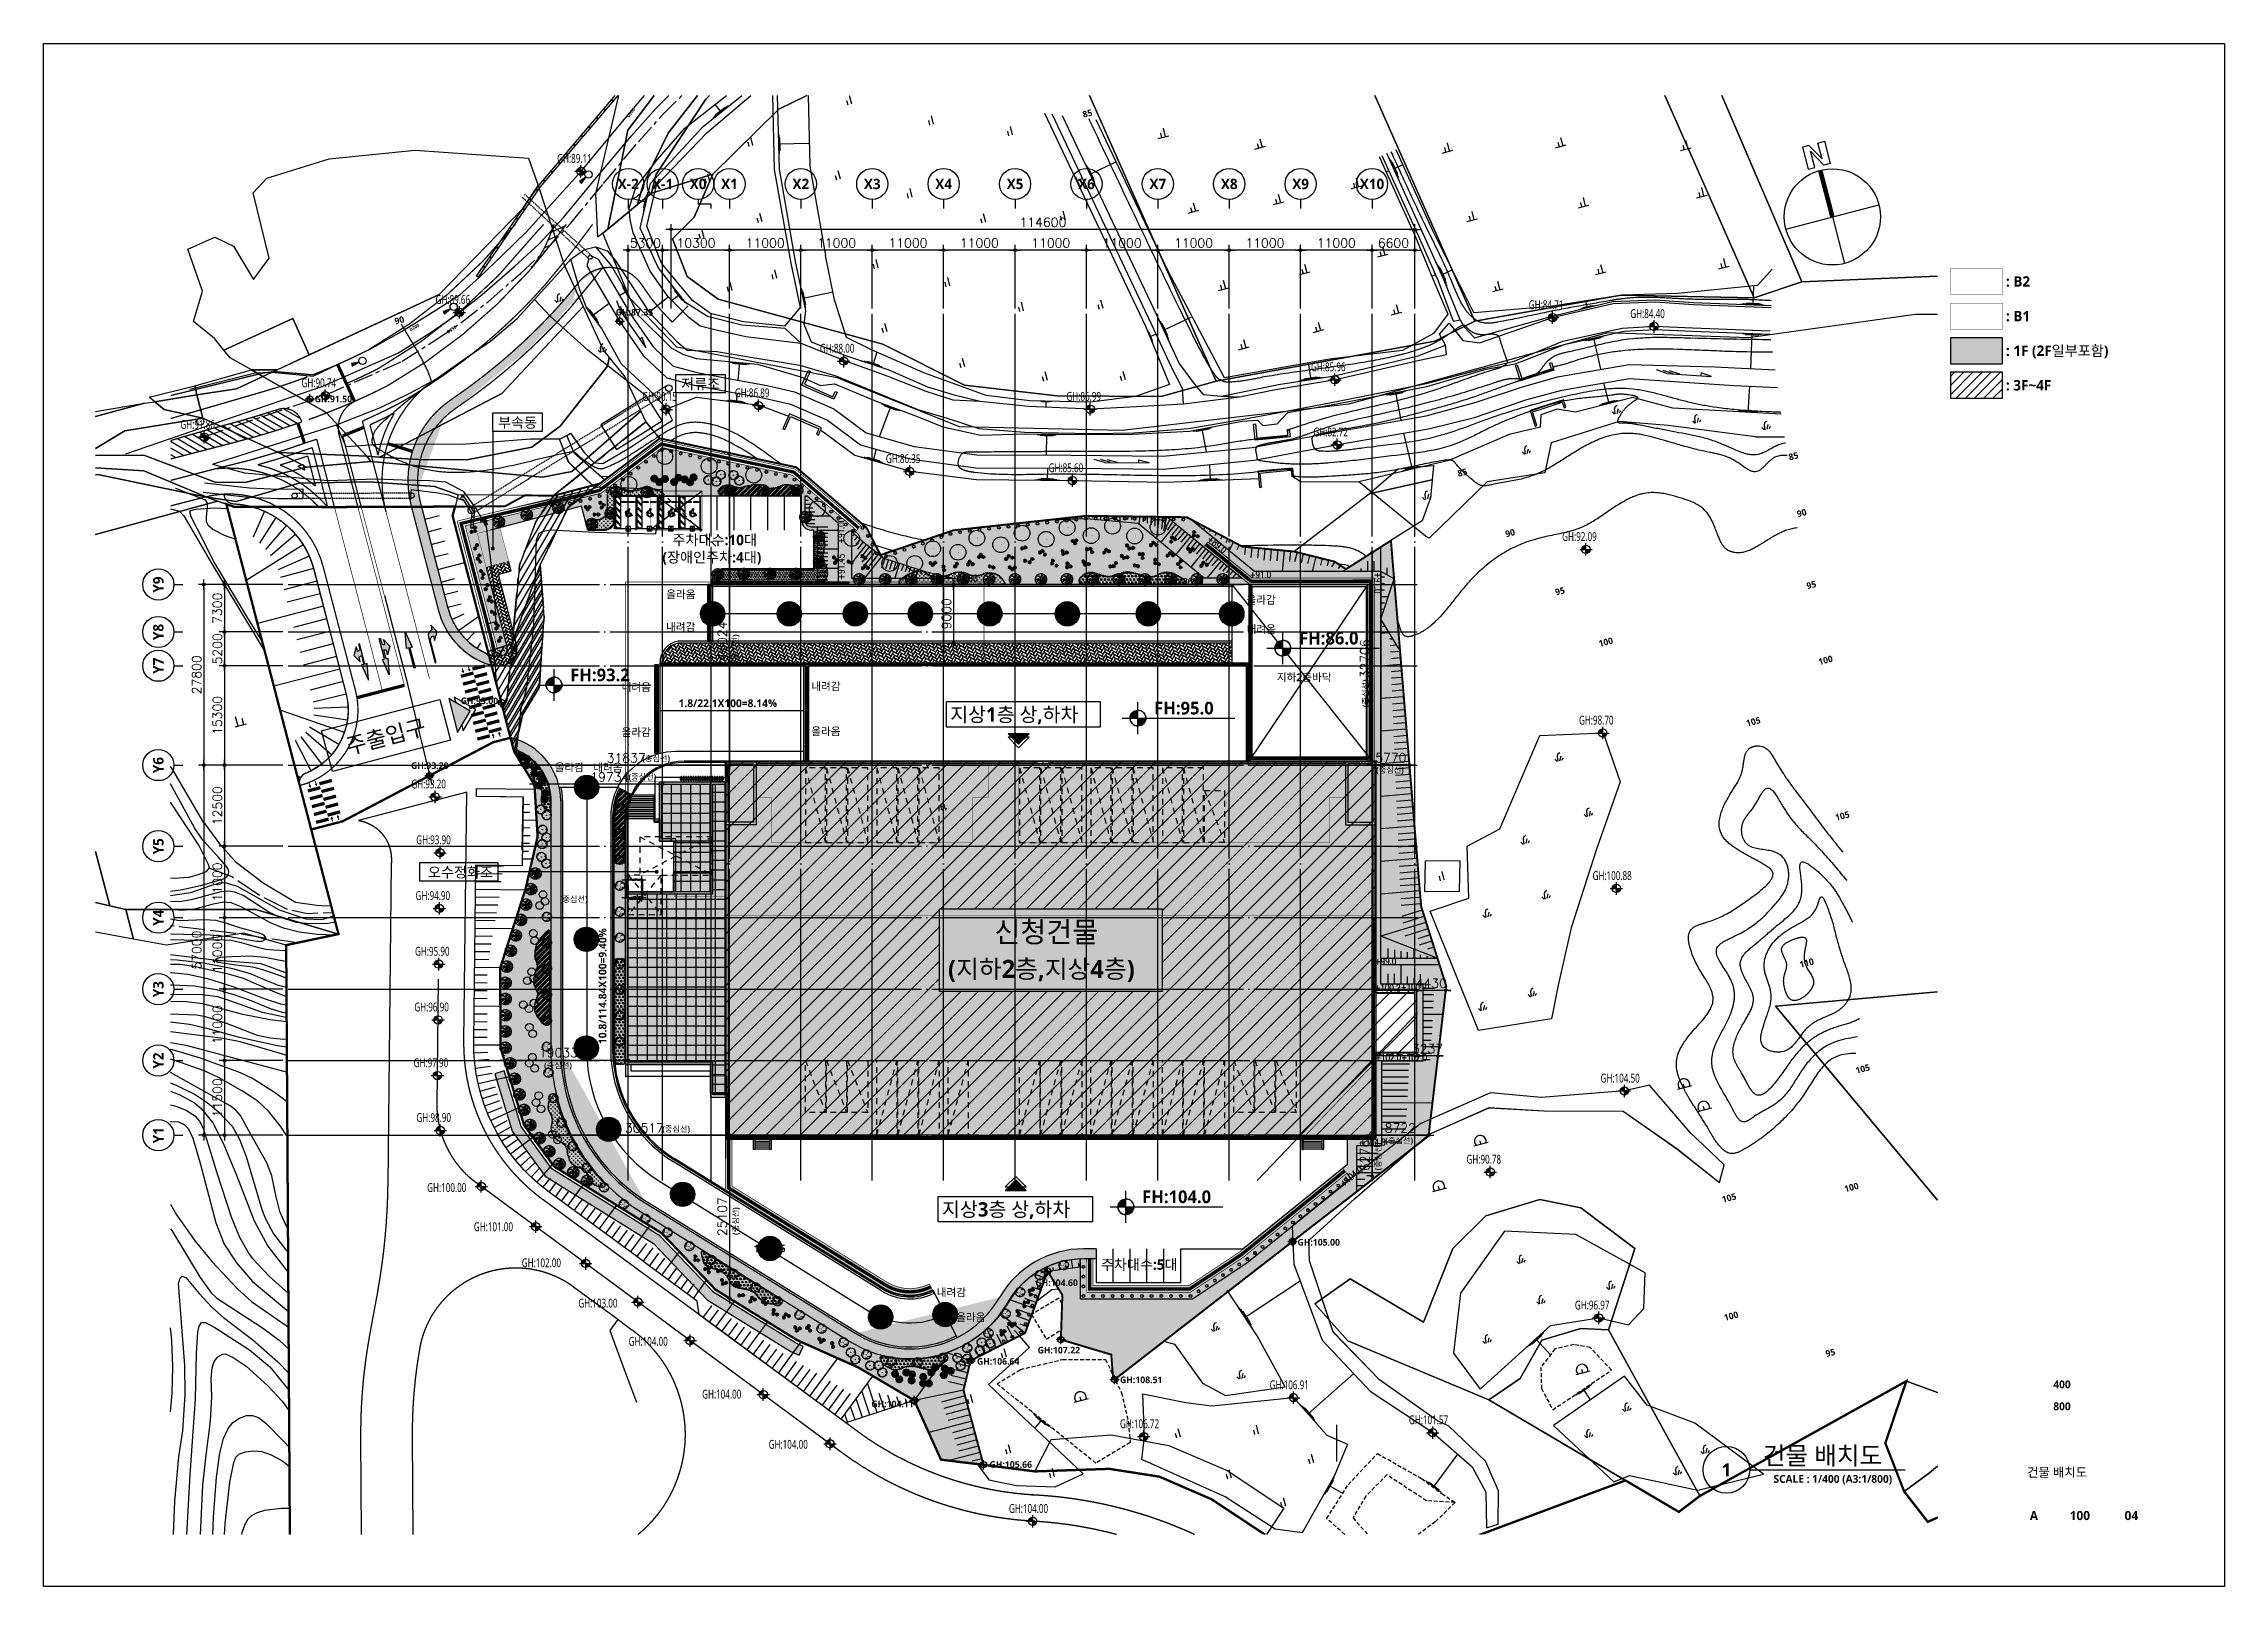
# Model space of a CAD drawing. Header units: millimetres. Extents: x 0 to 190005487, y 0 to 455456909.
# Drawn here: x 0 to 336000, y 0 to 237600 of the extents above; entities outside this region: 2.
import ezdxf
from ezdxf.enums import TextEntityAlignment as Align
from ezdxf.xclip import XClip

# ---------------------------------------------------------------- set-up
doc = ezdxf.new("R2010")
doc.units = ezdxf.units.MM
doc.header["$LTSCALE"] = 800
doc.header["$MEASUREMENT"] = 0
doc.header["$XCLIPFRAME"] = 0
doc.header["$PDSIZE"] = -10
for name, pattern in [('AD0023', [6, 5, -1]), ('CEN', [62, 60, -1, 0, -1]), ('CENTER', [2, 1.25, -0.25, 0.25, -0.25]), ('CONT', [2, 1, 1]), ('DASHED', [3, 2, -1]), ('DOT2', [0.125, 0, -0.125]), ('H1', [1, 0.5, -0.5]), ('HID', [2, 1.1, -0.9]), ('HIDDEN', [0.375, 0.25, -0.125]), ('PHANTOM2', [31.75, 15.875, -3.175, 3.175, -3.175, 3.175, -3.175]), ('XREF_BASE$0$PHANTOM', [63.5, 31.75, -6.35, 6.35, -6.35, 6.35, -6.35]), ('XREF_BASE$0$PHANTOMX2', [5, 2.5, -0.5, 0.5, -0.5, 0.5, -0.5]), ('상수', [0.95, 0.5, -0.05, -0.4]), ('오수', [0.95, 0.5, -0.05, -0.4])]:
    doc.linetypes.add(name, pattern=pattern)
doc.layers.get('0').update_dxf_attribs({"linetype": 'CONTINUOUS'})
doc.layers.get('Defpoints').update_dxf_attribs({"color": 153, "linetype": 'CONTINUOUS'})
for name, color, linetype in [('0-녹지', 71, 'CONTINUOUS'), ('0가스', 2, 'GAS_LINE'), ('0상수', 5, '상수'), ('0오수', 152, '오수'), ('1-1CON', 35, 'CONTINUOUS'), ('1-5CON', 30, 'CONTINUOUS'), ('1-CEN', 2, 'CENTER'), ('1-HY', 8, 'CONTINUOUS'), ('1-ROAD', 1, 'CONTINUOUS'), ('1-SIM', 8, 'CONTINUOUS'), ('1-U형측구', 7, 'CONTINUOUS'), ('1-건물', 241, 'CONTINUOUS'), ('1-낙차구조물', 7, 'CONTINUOUS'), ('1-묘지', 4, 'CONTINUOUS'), ('1-물방향', 4, 'CONTINUOUS'), ('1-물선', 5, 'CONTINUOUS'), ('1-배수관', 134, 'HIDDEN'), ('1-비닐하우스', 7, 'HIDDEN'), ('1-비포장', 1, 'CONTINUOUS'), ('1-신호등', 4, 'CONTINUOUS'), ('1-옹벽', 4, 'CONTINUOUS'), ('1-지적선', 3, 'CONTINUOUS'), ('1-하수관로', 4, 'HIDDEN'), ('125', 4, 'CONTINUOUS'), ('2F', 5, 'HID'), ('3-노면표시', 7, 'CONTINUOUS'), ('8', 8, 'CONTINUOUS'), ('_관목_Out', 7, 'CONTINUOUS'), ('_관목_Plant', 76, 'CONTINUOUS'), ('_교목_Plant', 90, 'CONTINUOUS'), ('A-ANNO-ENT', 1, 'CONTINUOUS'), ('A-ANNO-TEXT2', 3, 'CONTINUOUS'), ('A-ANNO-TITL', 7, 'CONTINUOUS'), ('A-CEN', 1, 'CEN'), ('A-FLOR-PFIX', 6, 'CONTINUOUS'), ('A-FLOR-SUB-ELE', 7, 'CONTINUOUS'), ('A-SITE-CIRC', 95, 'CONTINUOUS'), ('A-WALL-MASN', 3, 'CONTINUOUS'), ('A-조적해치', 8, 'CONTINUOUS'), ('AA-XXXX-TXT1', 2, 'CONTINUOUS'), ('AD0023', 1, 'AD0023'), ('ADA030', 1, 'CONTINUOUS'), ('BA003', 5, 'CONTINUOUS'), ('base$0$A-FLOR-FLIN-TYP2', 8, 'CONTINUOUS'), ('base$0$A-SITE-FLIN-OUT1', 6, 'CONTINUOUS'), ('base$0$base$0$WID', 4, 'CONTINUOUS'), ('base$0$base$0$사업부지', 7, 'CONTINUOUS'), ('CAA002', 30, 'CONTINUOUS'), ('CAR', 7, 'CONTINUOUS'), ('CE-SLOP-FILL', 1, 'CONTINUOUS'), ('CE_GH', 240, 'CONTINUOUS'), ('CEN', 1, 'CEN'), ('COL', 2, 'CONTINUOUS'), ('DA001', 3, 'CONTINUOUS'), ('DAA001', 5, 'CONTINUOUS'), ('ELE3', 4, 'CONTINUOUS'), ('ELE9', 9, 'CONTINUOUS'), ('FIN', 5, 'CONTINUOUS'), ('HID', 3, 'HID'), ('LSMD_CONT_LDREG_41500', 1, 'CONTINUOUS'), ('NR', 7, 'CONTINUOUS'), ('p', 6, 'CONTINUOUS'), ('rndur', 1, 'CONTINUOUS'), ('SYM', 7, 'CONTINUOUS'), ('tc-2', 252, 'CONTINUOUS'), ('TEX', 3, 'CONTINUOUS'), ('TEXT', 6, 'CONTINUOUS'), ('TIT', 2, 'CONTINUOUS'), ('WAL', 3, 'CONTINUOUS'), ('WID', 4, 'CONTINUOUS'), ('X-SEC-종$0$A-ST-AXIS-BUB', 7, 'CONTINUOUS'), ('XREF_BASE$0$-0', 7, 'CONTINUOUS'), ('XREF_BASE$0$CE-SLOP-FILL', 1, 'CONTINUOUS'), ('XREF_BASE$0$CE_PROPERTY LINE', 2, 'XREF_BASE$0$PHANTOM'), ('XREF_BASE$0$LSMD_CONT_LDREG_41500', 1, 'CONTINUOUS'), ('XREF_BASE$0$가구1', 5, 'CONTINUOUS'), ('XREF_BASE$0$성토옹벽', 6, 'CONTINUOUS'), ('XREF_BASE$0$절토옹벽', 2, 'CONTINUOUS'), ('건축계획', 7, 'CONTINUOUS'), ('도로레벨', 5, 'CONTINUOUS'), ('사업부지', 7, 'CONTINUOUS'), ('성토옹벽', 6, 'CONTINUOUS'), ('오수맨홀', 4, 'CONTINUOUS'), ('전면공지', 98, 'CONTINUOUS'), ('절토옹벽', 2, 'CONTINUOUS'), ('지상1층', 253, 'CONTINUOUS'), ('지상1층 평면도$0$A-PK', 6, 'CONTINUOUS'), ('지적', 7, 'CONTINUOUS'), ('지하2층외벽선', 6, 'CONTINUOUS'), ('현황레벨검토', 1, 'CONTINUOUS')]:
    doc.layers.add(name, color=color, linetype=linetype)
for name, color, linetype, lineweight in [('A-MKXS-TEXT1', 3, 'CONTINUOUS', 25), ('CE_FH_TEXT', 130, 'CONTINUOUS', 20), ('CE_GH_TEXT', 2, 'CONTINUOUS', 20), ('XR-평면도$0$A-SSXM-STAIR', 7, 'CONTINUOUS', 25)]:
    doc.layers.add(name, color=color, linetype=linetype, lineweight=lineweight)
doc.styles.add('SH_대대리576', font='NanumGothicBold.ttf')
doc.styles.get("Standard").update_dxf_attribs({"font": 'SIMPLEX.shx'})
doc.styles.add('나눔고딕N', font='NanumGothic.ttf')
doc.linetypes.add('GAS_LINE', pattern='A,0.5,-0.2,["GAS",Standard,S=0.1,R=0,X=-0.1,Y=-0.05],-0.25', length=0.95)
doc.dimstyles.new('SHP 600', dxfattribs={"dimscale": 400, "dimtxt": 3.5, "dimasz": 1, "dimexe": 2, "dimexo": 2, "dimgap": 1, "dimtad": 1, "dimdec": 0, "dimzin": 0, "dimdsep": 46, "dimtxsty": 'Standard', "dimblk": 'DIMDOT', "dimcen": 0.09, "dimclrt": 3, "dimadec": 0, "dimazin": 1, "dimtfac": 1, "dimtdec": 0, "dimtix": 1, "dimtmove": 2, "dimatfit": 0, "dimldrblk": 'DIMDOT', "dimfxl": 1, "dimtfillclr": 3, "dimtolj": 1, "dimtzin": 0, "dimarcsym": 0})
pattern_1 = [(59.62512505, (-197428128.22, -418529398.62), (-142.83199963, 547.356392), [1200, -400]), (149.62512505, (-197427925.96, -418529053.53), (-142.83199963, 547.356392), [1200, -400])]
pattern_2 = [(59.62512505, (-196948923.6, -418788796.7), (-754.8935534, 442.4485542), [])]
pattern_3 = [(240, (-2424553.34, 1190841.08), (281.25, -487.13929), [281.25, -281.25]), (300, (-2424553.34, 1190841.08), (562.5, -3e-07), [281.25, -281.25]), (0, (-2424693.96, 1190841.08), (281.25, 487.13929), [281.25, -281.25])]
pattern_4 = [(45, (-2424553.34, 1190841.1), (-404.11153, 404.11153), []), (45, (-2424418.63, 1190841.1), (-404.11153, 404.11153), []), (45, (-2424283.9, 1190841.1), (-404.11153, 404.11153), []), (45, (-2424149.2, 1190841.1), (-404.11153, 404.11153), [])]
pattern_5 = [(59.625125, (-2424553.34, 1190841.08), (-142.832, 547.35639), [1200, -400]), (149.625125, (-2424351.07, 1191186.17), (-142.832, 547.35639), [1200, -400])]

msp = doc.modelspace()

# ---------------------------------------------------------------- texts
at = {"layer": 'A-ANNO-TEXT2', "style": 'SH_대대리576'}
for s, height, p in [('올라옴', 1200, (95917.7, 152172.3)), ('올라감', 1200, (185336.3, 151326.9)), ('내려감', 1200, (95917.7, 147158.5)), ('내려옴', 1200, (185336.3, 146815.9)), ('내려옴', 1200, (89050.7, 137893)), ('내려감', 1200, (118278.3, 138017.2)), ('지하2층바닥', 1200, (190007.5, 139399.7)), ('1.8/22.1X100=8.14%%%', 1200, (97837.8, 135411.8)), ('지상1층 상,하차', 2200, (139680, 133176)), ('올라감', 1200, (89050.7, 130951.7)), ('올라옴', 1200, (118278.3, 131076)), ('(중심선)', 900, (92253.7, 127064.6)), ('올라감', 1200, (78751.7, 125531)), ('내려옴', 1200, (84676.2, 125490.9)), ('(중심선)', 900, (90119.4, 124207.5)), ('(중심선)', 900, (205297, 125285.2)), ('(중심선)', 900, (79543.1, 105400.3)), ('신청건물', 3200, (146458.5, 99189.1)), ('(지하2층,지상4층)', 2800, (139340.5, 93689.4)), ('(중심선)', 900, (77115.8, 79787.3)), ('(중심선)', 900, (95328.5, 69995)), ('(중심선)', 900, (206723.8, 68230.9)), ('지상3층 상,하차', 2200, (138414.4, 56960.4)), ('내려감', 1200, (137614.1, 44686.4)), ('올라옴', 1200, (140597.9, 40832.9))]:
    msp.add_text(s, height=height, dxfattribs=at).set_placement(p)
at = {"layer": 'A-ANNO-TEXT2', "color": 6, "style": 'SH_대대리576'}
for s, p in [('93.2', (103138.3, 149795.4)), ('92.0', (114956.7, 149795.4)), ('91.0', (125138.3, 149795.4)), ('90.0', (135138.3, 149795.4)), ('89.0', (145845.9, 149795.4)), ('88.0', (157787, 149795.4)), ('87.0', (170269.1, 149795.4)), ('86.0', (183138.3, 149795.4)), ('93.2', (83738.3, 123070.3)), ('95.4', (83549.5, 99653.9)), ('96.7', (83549.5, 82906.1)), ('98.2', (87015.4, 70375.8)), ('99.95', (98398.8, 60383.7)), ('101.15', (111866.4, 52034.7)), ('103.0', (128903.7, 41472.8)), ('104.0', (138847.2, 41871.6))]:
    msp.add_text(s, height=1200, dxfattribs=at).set_placement(p, align=Align.MIDDLE_CENTER)
at = {"layer": 'A-ANNO-TEXT2', "style": 'SH_대대리576'}
for s, height, p in [('(중심선)', 900, (107025.1, 142337.3)), ('(중심선)', 900, (204114.2, 135405)), ('10.8/114.84X100=9.40%%%', 1200, (86712.4, 83525.1)), ('(중심선)', 900, (206043.3, 64075.8)), ('(중심선)', 900, (107082.9, 54122.7))]:
    msp.add_text(s, height=height, rotation=90, dxfattribs=at).set_placement(p)
at = {"layer": 'A-ANNO-TITL', "style": 'SH_대대리576'}
for s, height, p in [('400', 1200, (310980.7, 31111.2)), ('800', 1200, (310980.7, 27733.6)), ('건물 배치도', 1400, (310227, 17589)), ('A', 1400, (306650.1, 10908.4)), ('100', 1400, (313734.4, 10908.4)), ('04', 1400, (321663, 10908.4))]:
    msp.add_text(s, height=height, dxfattribs=at).set_placement(p, align=Align.MIDDLE)
at = {"layer": 'A-MKXS-TEXT1', "style": 'SH_대대리576'}
for s, p in [('저류조', (101222.8, 185184.5)), ('부속동', (73024.1, 179247.2)), ('주차대수:10대', (103404.9, 161163)), ('(장애인주차:4대)', (102961, 158487.6)), ('오수정화조', (64221.1, 109989.7)), ('주차대수:5대', (168801.4, 49561.6))]:
    msp.add_text(s, height=1600, dxfattribs=at).set_placement(p, align=Align.MIDDLE_CENTER)
msp.add_text('주출입구', height=2500, rotation=14.835166, dxfattribs=at).set_placement((52722.7, 130897.3), align=Align.MIDDLE_CENTER)
at = {"layer": 'CE_GH_TEXT', "color": 2, "lineweight": 20, "style": '나눔고딕N', "width": 0.7}
for s, p in [('GH:93.20', (56657.2, 123576.3)), ('GH:93.90', (57408.2, 114973.8)), ('GH:94.90', (57303, 106392.7)), ('GH:95.90', (57220.7, 97811)), ('GH:96.90', (57115.4, 89229.7)), ('GH:97.90', (57010.2, 80648.3)), ('GH:98.90', (57443.8, 72203.8)), ('GH:100.00', (59095.1, 61419.4)), ('GH:101.00', (66290.2, 55383.1)), ('GH:102.00', (73682.2, 49835.8)), ('GH:103.00', (82384.3, 43623.2)), ('GH:104.00', (90138.7, 37737)), ('GH:104.00', (101461.4, 29606.9)), ('GH:104.00', (111713.4, 21876.3))]:
    msp.add_text(s, height=1360, dxfattribs=at).set_placement(p, align=Align.MIDDLE_LEFT)
at = {"layer": 'SYM', "color": 240, "style": 'SH_대대리576'}
for s, p in [('FH:86.0', (193426.6, 145058.1)), ('FH:93.2', (81136.5, 139393.1)), ('FH:95.0', (171108.5, 134288.6)), ('FH:104.0', (169254.4, 59026))]:
    msp.add_text(s, height=1954.91, dxfattribs=at).set_placement(p)
at = {"layer": 'TEX', "color": 7, "style": 'SH_대대리576'}
for s, p in [(' : B2', (301798.6, 200974)), (' : B1', (301798.6, 195640.7)), (' : 1F (2F일부포함)', (301798.6, 190307.3)), (' : 3F~4F', (301798.6, 184981.4))]:
    msp.add_text(s, height=1600, dxfattribs=at).set_placement(p, align=Align.MIDDLE_LEFT)
at = {"layer": 'X-SEC-종$0$A-ST-AXIS-BUB', "style": 'SH_대대리576'}
for s, p in [('X-2', (90072.1, 215988.1)), ('X-1', (95372.1, 215988.1)), ('X0', (100841.6, 215988.1)), ('X1', (105672.1, 215988.1)), ('X2', (116672.1, 215988.1)), ('X3', (127672.1, 215988.1)), ('X4', (138672.1, 215988.1)), ('X5', (149672.1, 215988.1)), ('X6', (160672.1, 215988.1)), ('X7', (171672.1, 215988.1)), ('X8', (182672.1, 215988.1)), ('X9', (193672.1, 215988.1)), ('X10', (204672.1, 215988.1))]:
    msp.add_text(s, height=1600, dxfattribs=at).set_placement(p, align=Align.MIDDLE_CENTER)
for s, p in [('Y9', (17672.1, 154288.1)), ('Y8', (17672.1, 146988.1)), ('Y7', (17672.1, 141788.1)), ('Y6', (17672.1, 126488.1)), ('Y5', (17672.1, 113988.1)), ('Y4', (17672.1, 102988.1)), ('Y3', (17672.1, 91988.1)), ('Y2', (17672.1, 80988.1)), ('Y1', (17672.1, 69488.1))]:
    msp.add_text(s, height=1600, rotation=90, dxfattribs=at).set_placement(p, align=Align.MIDDLE_CENTER)

# ---------------------------------------------------------------- blocks, each defined once
blk = doc.blocks.new('A$C33E82F04')
at = {"layer": '1-묘지', "color": 8, "linetype": 'Continuous'}
for p, q in [((1.5, 0), (0, 0)), ((0.75, 0), (0.75, 0.38))]:
    blk.add_line(p, q, dxfattribs=at)
blk.add_arc((0.76, 0.32), 0.6, 328.0265, 211.9735, dxfattribs=at)
blk = doc.blocks.new('A$C39EA40FB')
at = {"layer": '1-SIM', "color": 8}
for p, q in [((0, 0.29), (0.17, 0)), ((0.27, 0), (0.33, 0.5)), ((0.33, 0.5), (0.48, 0.78)), ((0.47, 0), (0.71, 0.45)), ((0.48, 0.78), (0.69, 0.81)), ((0.71, 0.01), (0.88, 0.21))]:
    blk.add_line(p, q, dxfattribs=at)
blk = doc.blocks.new('A$C0C523BD5')
at = {"layer": '1-SIM', "color": 8}
for p, q in [((0, 0.48), (0, 0)), ((0.39, 0.89), (0.39, 0))]:
    blk.add_line(p, q, dxfattribs=at)
blk = doc.blocks.new('A$C6F554C51')
at = {"layer": '1-SIM', "color": 8}
for p, q in [((0.38, 0.48), (0.38, 0)), ((0.77, 0.89), (0.77, 0)), ((0, 0), (1.14, 0))]:
    blk.add_line(p, q, dxfattribs=at)
blk = doc.blocks.new('A$C19E135C4')
at = {"layer": '1-물선', "linetype": 'Continuous'}
for p, q in [((1.6, 0), (0, 0.42)), ((2.6, 0), (1, 0.42)), ((1.6, 0), (8.48, 0)), ((3.6, 0), (2, 0.42)), ((8.48, 0), (6.87, 0.42))]:
    blk.add_line(p, q, dxfattribs=at)
blk.add_lwpolyline([(6.87, 0.42), (6.87, 0)], dxfattribs=at)
blk = doc.blocks.new('B')
at = {"layer": '1-하수관로', "linetype": 'Continuous'}
blk.add_hatch(color=256, dxfattribs=at).paths.add_polyline_path([(165952.87, 361585.1), (165953.67, 361585.1), (165953.27, 361587.48)])
for points in [[(165953.67, 361585.1), (165952.87, 361585.1), (165953.27, 361587.48), (165953.67, 361585.1)], [(165953.27, 361587.48), (165953.27, 361585.1)]]:
    blk.add_lwpolyline(points, dxfattribs=at)
blk = doc.blocks.new('dr-sy-018-D-M')
for p, q in [((-1, 16.4), (-2.5, 16.4)), ((-2.5, 16.4), (-2.5, 11.4)), ((-1, 16.4), (1, 12.8)), ((-1, 15.09), (1.05, 11.4)), ((-1, 11.4), (-1, 15.09)), ((1, 12.8), (1, 16.4)), ((1, 16.4), (2.5, 16.4)), ((2.5, 16.4), (2.5, 11.4)), ((-2.5, 11.4), (-1, 11.4)), ((2.5, 11.4), (1.05, 11.4)), ((-10.5, 0), (10.5, 0)), ((0, 0), (0, -10.5))]:
    blk.add_line(p, q)
at = {"const_width": 1}
blk.add_lwpolyline([(0, 10.5), (0, 0)], dxfattribs=at)
blk.add_circle((0, 0), 10.5)
blk = doc.blocks.new('G$C940A8A8A')
at = {"layer": 'LSMD_CONT_LDREG_41500', "color": 7, "linetype": 'Continuous', "const_width": 0.26}
blk.add_lwpolyline([(13683, 131658), (14579, 132602), (21734, 152348), (25853, 158177), (29518, 161359), (46147, 168760), (47607, 165750), (31222, 159044), (28272, 155580), (24841, 151551), (23387, 143698), (19919, 133338), (16339, 129836), (13684, 124791)], close=True, dxfattribs=at)
at = {"layer": 'LSMD_CONT_LDREG_41500', "color": 1, "linetype": 'Continuous', "const_width": 300, "flags": 128}
blk.add_lwpolyline([(47607, 165750), (36878, 161359), (29518, 161359), (25251, 162513), (21834, 161660), (14411, 163566), (13684, 162297), (13684, 140689), (13684, 131660), (13684, 124791), (15433, 118998), (13873, 111149), (10039, 103817), (3210, 93080), (151, 81205), (648, 68692), (3516, 61385), (16989, 47222), (18797, 43957), (22785, 36755), (32990, 26043), (41091, 19552), (48115, 12489), (49785, 2647), (52706, 1476), (55923, 220), (55847, 12122), (58048, 16229), (67249, 18227), (73017, 26572), (74283, 22422), (72327, 15866), (79255, 11660), (78594, 7970), (78790, 7821), (135065, 31905), (143528, 53543), (142885, 66413), (152606, 122087), (144785, 119579), (143421, 121130), (137727, 124230), (130217, 126970), (123087, 133510), (108147, 137630), (87787, 140640), (75957, 139800), (74927, 144400), (66787, 156160)], close=True, dxfattribs=at)
at = {"layer": 'LSMD_CONT_LDREG_41500', "color": 7, "linetype": 'Continuous', "const_width": 0.26}
blk.add_lwpolyline([(13684, 140689), (17603, 140949)], dxfattribs=at)
blk = doc.blocks.new('현황측량 지적')
at = {"transparency": 33554687}
h = blk.add_hatch(dxfattribs=at)
h.set_pattern_fill('ANSI31', color=6, scale=7000, angle=14.62513, style=0)
h.set_pattern_definition([(59.62512505, (-197077868.5, -418947641.6), (-754.8935534, 442.4485542), [])])
h.paths.add_polyline_path([(-43252, 10995), (-50374, 9137), (-53116, 5133), (-55630, -1548), (-56749, -13620), (-57568, -22460), (-58196, -23599), (-56461, -30244), (-55166, -24692), (-52586, -20400), (-51847, -9500), (-52423, -1534), (-50120, 3230), (-48140, 7327)])
at = {"layer": '125', "linetype": 'Continuous'}
blk.add_hatch(color=8, dxfattribs=at).paths.add_polyline_path([(-58637, 4234), (-62121, 3325), (-60757, -1900), (-57274, -991)])
at = {"layer": '3-노면표시'}
h = blk.add_hatch(color=8, dxfattribs=at)
edge = h.paths.add_edge_path()
edge.add_line((-76405, -16007), (-77221, -12881))
edge.add_line((-77221, -12881), (-77053, -12838))
edge.add_line((-77053, -12838), (-76830, -13691))
edge.add_arc((-76511, -13109), 664, 241.28871, 282.13843)
edge.add_line((-76372, -13758), (-76445, -13479))
edge.add_line((-76445, -13479), (-76561, -13032))
edge.add_line((-76561, -13032), (-75585, -14030))
edge.add_line((-75585, -14030), (-75949, -15377))
edge.add_line((-75949, -15377), (-76139, -14651))
edge.add_arc((-76231, -13696), 960, 247.54053, 275.52012, ccw=False)
edge.add_line((-76598, -14583), (-76237, -15964))
edge.add_line((-76237, -15964), (-75902, -15876))
edge.add_line((-75902, -15876), (-75680, -18442))
edge.add_line((-75680, -18442), (-76740, -16095))
edge.add_line((-76740, -16095), (-76405, -16007))
blk.add_hatch(color=8, dxfattribs=at).paths.add_polyline_path([(-71873, -17448), (-72688, -14322), (-73023, -14410), (-73246, -11844), (-72186, -14191), (-72521, -14279), (-71705, -17405)])
h = blk.add_hatch(color=8, dxfattribs=at)
edge = h.paths.add_edge_path()
edge.add_arc((-68732, -12421), 960, 113.72579, 193.14827)
edge.add_line((-69667, -12640), (-68633, -16603))
edge.add_line((-68633, -16603), (-68466, -16559))
edge.add_line((-68466, -16559), (-69325, -13266))
edge.add_arc((-68690, -13070), 664, 107.10747, 197.11754, ccw=False)
edge.add_line((-68886, -12436), (-68813, -12715))
edge.add_line((-68813, -12715), (-68696, -13161))
edge.add_line((-68696, -13161), (-68332, -11814))
edge.add_line((-68332, -11814), (-69308, -10817))
edge.add_line((-69308, -10817), (-69119, -11543))
h = blk.add_hatch(color=8, dxfattribs=at)
edge = h.paths.add_edge_path()
edge.add_line((-79454, -16803), (-80269, -13677))
edge.add_line((-80269, -13677), (-80437, -13720))
edge.add_line((-80437, -13720), (-80214, -14574))
edge.add_arc((-80777, -14222), 664, 287.10747, 327.95719, ccw=False)
edge.add_line((-80581, -14856), (-80654, -14577))
edge.add_line((-80654, -14577), (-80771, -14131))
edge.add_line((-80771, -14131), (-81135, -15478))
edge.add_line((-81135, -15478), (-80159, -16475))
edge.add_line((-80159, -16475), (-80348, -15749))
edge.add_arc((-80735, -14871), 960, 293.72579, 321.70537)
edge.add_line((-79981, -15465), (-79621, -16847))
edge.add_line((-79621, -16847), (-79956, -16934))
edge.add_line((-79956, -16934), (-78896, -19281))
edge.add_line((-78896, -19281), (-79119, -16715))
edge.add_line((-79119, -16715), (-79454, -16803))
at = {"layer": '건축계획', "linetype": 'ByBlock'}
h = blk.add_hatch(dxfattribs=at)
h.set_pattern_fill('ANSI31,_O', scale=7000, angle=159.62295)
h.set_pattern_definition([(204.6229533, (-145302770.6, -463403555.9), (364.5643826, -795.4356108), [])])
edge = h.paths.add_edge_path()
edge.add_line((-48400, 50925), (-50339, 50925))
edge.add_arc((-36288, 46299), 14792, 161.77733, 163.04755)
edge.add_arc((-69364, 56378), 19785, 320.15313, 343.05814, ccw=False)
edge.add_arc((-175727, 146780), 159375, 319.70157, 323.02668)
h = blk.add_hatch(dxfattribs=at)
h.set_pattern_fill('ANSI31,_O', scale=7000, angle=104.62295)
h.set_pattern_definition([(149.6229533, (-145302770.6, -463403555.9), (-442.4771673, -754.8767823), [])])
edge = h.paths.add_edge_path()
edge.add_line((-109377, 17627), (-109378, 14790))
edge.add_line((-109378, 14790), (-100273, 17148))
edge.add_line((-100273, 17148), (-89171, 20475))
edge.add_arc((-91919, 19718), 2850, 15.39279, 108.61499)
edge.add_arc((-291943, 692017), 698575, 285.681334, 286.560579, ccw=False)
edge.add_line((-103127, 19443), (-109377, 17627))
at = {"layer": '사업부지', "linetype": 'Continuous'}
h = blk.add_hatch(dxfattribs=at)
h.set_pattern_fill('AR-HBONE', color=8, scale=100, angle=14.62295, style=0)
h.set_pattern_definition([(59.62295331, (-152706624.56, -461770356.86), (-142.81125256, 547.36180552), [1200, -400]), (149.62295331, (-152706422.3, -461770011.77), (-142.81125256, 547.36180552), [1200, -400])])
edge = h.paths.add_edge_path()
edge.add_arc((-175728, 146781), 167876, 319.67, 322.33082, ccw=False)
edge.add_arc((-118040, 100322), 93851, 314.07463, 318.49856, ccw=False)
edge.add_arc((-118040, 100322), 93851, 310.12729, 314.07463, ccw=False)
edge.add_arc((-118040, 100322), 93851, 304.12732, 310.12729, ccw=False)
edge.add_arc((-57812, 11458), 13500, 124.12732, 194.19412)
edge.add_line((-70900, 8147), (-68479, -1130))
edge.add_line((-68479, -1130), (-66633, -8205))
edge.add_arc((-56474, -5554), 10500, 194.62295, 244.54761)
edge.add_arc((-61631, -16390), 1500, 14.62295, 64.54761, ccw=False)
edge.add_line((-60179, -16011), (-59907, -17053))
edge.add_arc((-56474, -5554), 12000, 194.62295, 253.37154, ccw=False)
edge.add_line((-68085, -8584), (-72352, 7770))
edge.add_line((-72352, 7770), (-72261, 7430))
edge.add_arc((-57812, 11458), 15000, 124.12732, 195.57735, ccw=False)
edge.add_arc((-118040, 100322), 92351, 304.12732, 310.12729)
edge.add_arc((-118040, 100322), 92351, 310.12729, 314.07463)
edge.add_arc((-118040, 100322), 92351, 314.07463, 318.48907)
edge.add_arc((-175728, 146781), 166376, 319.67529, 320.61331)
edge.add_arc((-175727, 146780), 166375, 320.61332, 320.99411)
edge.add_arc((-41778, 38287), 6000, 100.24842, 140.99411, ccw=False)
at = {"color": 8, "linetype": 'Continuous'}
blk.add_lwpolyline([(-72293, 10105), (-72478, 8616)], dxfattribs=at)
blk.add_lwpolyline([(-43252, 10995), (-50374, 9137), (-53116, 5133), (-55630, -1548), (-56749, -13620), (-57568, -22460), (-58196, -23599), (-56461, -30244), (-55166, -24692), (-52586, -20400), (-51847, -9500), (-52423, -1534), (-50120, 3230), (-48140, 7327)], close=True)
at = {"color": 7, "const_width": 50}
blk.add_lwpolyline([(-58637, 4234), (-62121, 3325), (-60757, -1900), (-57274, -991)], close=True, dxfattribs=at)
at = {"color": 8, "linetype": 'Continuous'}
for points in [[(-62652, -18418), (-64587, -18923), (-62778, -17934), (-64713, -18439)], [(-62651, -18419), (-64587, -18924), (-62778, -17936), (-64713, -18441)], [(-64255, -18216), (-64573, -17886), (-64138, -17772), (-64573, -17886)], [(-64254, -18218), (-64573, -17887), (-64137, -17774), (-64573, -17887)], [(-64283, -17812), (-64384, -17425), (-64428, -17849), (-64529, -17462)], [(-62336, -19627), (-64271, -20132), (-62462, -19144), (-64398, -19648)], [(-62336, -19629), (-64271, -20134), (-62462, -19145), (-64397, -19650)], [(-63287, -17964), (-63606, -17633), (-63170, -17520), (-63606, -17633)], [(-63287, -17965), (-63605, -17635), (-63170, -17521), (-63605, -17635)], [(-63315, -17559), (-63416, -17172), (-63460, -17597), (-63561, -17210)], [(-62809, -17813), (-60874, -17308), (-62936, -17329), (-61000, -16824)], [(-62809, -17815), (-60874, -17310), (-62935, -17331), (-61000, -16826)], [(-62494, -19023), (-60559, -18518), (-62620, -18539), (-60685, -18034)], [(-62494, -19024), (-60558, -18519), (-62620, -18540), (-60685, -18036)], [(-62178, -20232), (-60243, -19727), (-62305, -19748), (-60369, -19243)], [(-62178, -20234), (-60243, -19729), (-62304, -19750), (-60369, -19245)], [(-62021, -20837), (-63956, -21342), (-62147, -20353), (-64082, -20858)], [(-62020, -20838), (-63955, -21343), (-62146, -20355), (-64082, -20860)], [(-61705, -22046), (-63640, -22551), (-61831, -21563), (-63766, -22067)], [(-61705, -22048), (-63640, -22553), (-61831, -21564), (-63766, -22069)], [(-61389, -23256), (-63325, -23761), (-61516, -22772), (-63451, -23277)], [(-61389, -23258), (-63324, -23762), (-61515, -22774), (-63450, -23279)], [(-61863, -21442), (-59928, -20937), (-61989, -20958), (-60054, -20453)], [(-61862, -21443), (-59927, -20938), (-61989, -20959), (-60053, -20455)], [(-61547, -22651), (-59612, -22146), (-61673, -22167), (-59738, -21662)], [(-61547, -22653), (-59612, -22148), (-61673, -22169), (-59738, -21664)], [(-61232, -23861), (-59296, -23356), (-61358, -23377), (-59423, -22872)], [(-61231, -23862), (-59296, -23357), (-61357, -23378), (-59422, -22874)], [(-61074, -24465), (-63009, -24970), (-61200, -23982), (-63135, -24487)], [(-61073, -24467), (-63009, -24972), (-61200, -23983), (-63135, -24488)], [(-60758, -25675), (-62693, -26180), (-60884, -25191), (-62820, -25696)], [(-60758, -25677), (-62693, -26181), (-60884, -25193), (-62819, -25698)], [(-60443, -26884), (-62378, -27389), (-60569, -26401), (-62504, -26906)], [(-60442, -26886), (-62378, -27391), (-60569, -26402), (-62504, -26907)], [(-60916, -25070), (-58981, -24565), (-61042, -24586), (-59107, -24081)], [(-60916, -25072), (-58980, -24567), (-61042, -24588), (-59107, -24083)], [(-60600, -26280), (-58665, -25775), (-60727, -25796), (-58791, -25291)], [(-60600, -26281), (-58665, -25776), (-60726, -25797), (-58791, -25293)], [(-60285, -27489), (-58350, -26984), (-60411, -27005), (-58476, -26500)], [(-60285, -27491), (-58349, -26986), (-60411, -27007), (-58476, -26502)], [(-60127, -28094), (-62062, -28599), (-60253, -27610), (-62189, -28115)], [(-60127, -28096), (-62062, -28600), (-60253, -27612), (-62188, -28117)], [(-59776, -27460), (-59457, -27790), (-59893, -27904), (-59457, -27790)], [(-59775, -27461), (-59457, -27792), (-59892, -27905), (-59457, -27792)], [(-59747, -27866), (-59646, -28253), (-59602, -27828), (-59501, -28215)], [(-59747, -27867), (-59646, -28254), (-59602, -27829), (-59501, -28216)], [(-58808, -27207), (-58490, -27537), (-58925, -27651), (-58490, -27537)], [(-58808, -27209), (-58489, -27539), (-58925, -27653), (-58489, -27539)], [(-58780, -27613), (-58679, -28000), (-58635, -27575), (-58534, -27962)], [(-58779, -27615), (-58678, -28002), (-58634, -27577), (-58533, -27964)], [(-86365, -35592), (-88300, -36097), (-86239, -36076), (-88174, -36581)], [(-86365, -35594), (-88300, -36099), (-86238, -36078), (-88174, -36583)], [(-87842, -35874), (-88160, -35544), (-87725, -35430), (-88160, -35544)], [(-87841, -35876), (-88160, -35546), (-87724, -35432), (-88160, -35546)], [(-87870, -35468), (-87971, -35081), (-88015, -35506), (-88116, -35119)], [(-87870, -35470), (-87971, -35083), (-88015, -35508), (-88116, -35121)], [(-86049, -36802), (-87985, -37307), (-85923, -37286), (-87858, -37791)], [(-86049, -36803), (-87984, -37308), (-85923, -37287), (-87858, -37792)], [(-86874, -35622), (-87193, -35292), (-86757, -35178), (-87193, -35292)], [(-86874, -35623), (-87192, -35293), (-86757, -35180), (-87192, -35293)], [(-86902, -35216), (-87003, -34829), (-87048, -35254), (-87148, -34867)], [(-86902, -35217), (-87003, -34830), (-87047, -35255), (-87148, -34868)], [(-86523, -34988), (-84587, -34483), (-86396, -35471), (-84461, -34966)], [(-86522, -34989), (-84587, -34484), (-86396, -35473), (-84461, -34968)], [(-86207, -36197), (-84272, -35692), (-86081, -36681), (-84146, -36176)], [(-86207, -36199), (-84272, -35694), (-86081, -36682), (-84145, -36178)], [(-85892, -37407), (-83956, -36902), (-85765, -37890), (-83830, -37385)], [(-85891, -37408), (-83956, -36903), (-85765, -37892), (-83830, -37387)], [(-85734, -38011), (-87669, -38516), (-85608, -38495), (-87543, -39000)], [(-85733, -38013), (-87669, -38518), (-85607, -38497), (-87542, -39002)], [(-85418, -39221), (-87353, -39726), (-85292, -39705), (-87227, -40210)], [(-85418, -39222), (-87353, -39727), (-85292, -39706), (-87227, -40211)], [(-85576, -38616), (-83641, -38111), (-85450, -39100), (-83515, -38595)], [(-85576, -38618), (-83640, -38113), (-85449, -39101), (-83514, -38597)], [(-85260, -39826), (-83325, -39321), (-85134, -40309), (-83199, -39804)], [(-85260, -39827), (-83325, -39322), (-85134, -40311), (-83199, -39806)], [(-84625, -40280), (-84306, -40610), (-84742, -40724), (-84306, -40610)], [(-84625, -40282), (-84306, -40612), (-84741, -40725), (-84306, -40612)], [(-83658, -40027), (-83339, -40358), (-83774, -40471), (-83339, -40358)], [(-83657, -40029), (-83338, -40359), (-83774, -40473), (-83338, -40359)], [(-85103, -40430), (-87038, -40935), (-84976, -40914), (-86912, -41419)], [(-85102, -40432), (-87037, -40937), (-84976, -40916), (-86911, -41421)], [(-84597, -40686), (-84496, -41073), (-84452, -40648), (-84351, -41035)], [(-84596, -40687), (-84495, -41075), (-84451, -40650), (-84350, -41037)], [(-83629, -40433), (-83528, -40820), (-83484, -40396), (-83383, -40783)], [(-83629, -40435), (-83528, -40822), (-83484, -40397), (-83383, -40784)]]:
    blk.add_solid(points, dxfattribs=at)
at = {"layer": '0가스', "linetype": 'GAS_LINE', "ltscale": 2}
blk.add_lwpolyline([(-116277, 15582), (-85943, 25976), (-74360, 31079), (-69413, 34210), (-65297, 37018), (-61363, 40093), (-56382, 44412), (-52642, 47845), (-48819, 51958), (-43745, 58119), (-38352, 64545), (-34607, 68749), (-30997, 72348), (-26541, 75975), (-12107, 85107)], dxfattribs=at)
at = {"layer": '1-1CON', "linetype": 'Continuous', "elevation": 84000}
blk.add_lwpolyline([(137248, 39163), (136996, 39177), (136658, 39196), (136321, 39214), (135983, 39231), (135645, 39248), (135307, 39264), (134969, 39278), (134631, 39292), (134293, 39305), (133956, 39316), (133618, 39326), (133279, 39335), (132941, 39343), (132295, 39355), (131649, 39362), (131341, 39364), (131032, 39366), (130724, 39366), (130416, 39366), (130107, 39365), (129799, 39364), (129491, 39362), (129182, 39360), (128874, 39358), (128566, 39357), (128257, 39355), (127949, 39354), (127641, 39353), (127333, 39353), (127024, 39353), (126716, 39355), (126408, 39357), (126100, 39360), (125792, 39365), (125484, 39370), (125176, 39378), (124674, 39392), (124172, 39411), (123978, 39419), (123783, 39428), (123589, 39437), (123395, 39446), (123201, 39456), (123006, 39466), (122812, 39477), (122618, 39487), (122423, 39498), (122229, 39509), (122035, 39520), (121840, 39531), (121646, 39542), (121452, 39553), (121257, 39564), (121063, 39574), (120868, 39584), (120674, 39594), (120479, 39603), (120284, 39612), (120090, 39621), (119691, 39636), (119292, 39649), (119088, 39655), (118884, 39661), (118680, 39665), (118476, 39668), (118272, 39671), (118068, 39672), (117863, 39673), (117659, 39672), (117455, 39670), (117251, 39667), (117047, 39663), (116843, 39657), (116640, 39650), (116436, 39642), (116233, 39632), (116029, 39620), (115826, 39608), (115623, 39593), (115420, 39577), (115217, 39559), (115014, 39539), (114708, 39507), (114403, 39471), (114299, 39458), (114195, 39444), (114092, 39431), (113988, 39417), (113885, 39402), (113781, 39387), (113678, 39372), (113575, 39356), (113472, 39341), (113368, 39324), (113265, 39308), (113162, 39291), (113059, 39275), (112955, 39258), (112852, 39241), (112749, 39223), (112646, 39206), (112543, 39188), (112439, 39171), (112336, 39153), (112233, 39135), (111791, 39059), (111349, 38983), (111010, 38925), (110671, 38867), (110332, 38808), (109992, 38750), (109653, 38691), (109314, 38632), (108975, 38573), (108636, 38514), (108297, 38455), (107958, 38395), (107620, 38335), (107282, 38274), (106944, 38214), (106606, 38152), (106269, 38091), (105932, 38028), (105595, 37966), (105259, 37903), (104924, 37839), (104589, 37774), (104254, 37709), (103592, 37579), (102932, 37446), (102605, 37380), (102279, 37312), (101953, 37245), (101627, 37177), (101301, 37109), (100975, 37040), (100649, 36972), (100323, 36903), (99996, 36834), (99669, 36765), (99341, 36696), (99013, 36628), (98684, 36560), (98353, 36492), (98022, 36424), (97690, 36357), (97356, 36290), (97021, 36224), (96685, 36159), (96347, 36094), (96007, 36030), (95552, 35946), (95094, 35864), (94980, 35843), (94866, 35824), (94751, 35805), (94637, 35786), (94522, 35769), (94408, 35753), (94294, 35738), (94180, 35725), (94066, 35714), (93953, 35705), (93840, 35697), (93727, 35692), (93615, 35690), (93503, 35690), (93391, 35693), (93281, 35699), (93171, 35708), (93061, 35721), (92953, 35737), (92845, 35757), (92738, 35781), (92567, 35826), (92399, 35882), (92336, 35905), (92273, 35929), (92211, 35955), (92149, 35982), (92087, 36011), (92026, 36040), (91965, 36072), (91905, 36104), (91845, 36138), (91786, 36172), (91728, 36208), (91669, 36245), (91612, 36283), (91555, 36322), (91498, 36362), (91443, 36403), (91387, 36445), (91333, 36487), (91279, 36530), (91226, 36574), (91173, 36619), (91055, 36722), (90941, 36829), (90878, 36889), (90817, 36950), (90756, 37013), (90697, 37076), (90638, 37140), (90581, 37205), (90524, 37270), (90469, 37337), (90414, 37404), (90360, 37472), (90307, 37540), (90255, 37609), (90204, 37679), (90154, 37749), (90104, 37820), (90055, 37891), (90007, 37963), (89960, 38035), (89913, 38108), (89867, 38181), (89822, 38254), (89692, 38468), (89567, 38685), (89486, 38828), (89408, 38973), (89332, 39118), (89257, 39264), (89184, 39410), (89112, 39558), (89042, 39706), (88973, 39855), (88905, 40005), (88838, 40155), (88772, 40305), (88707, 40456), (88642, 40608), (88578, 40759), (88515, 40911), (88452, 41064), (88389, 41216), (88326, 41368), (88264, 41521), (88201, 41673), (88138, 41825), (87916, 42362), (87689, 42896), (87524, 43277), (87357, 43658), (87187, 44037), (87016, 44415), (86844, 44793), (86669, 45169), (86493, 45545), (86316, 45920), (86138, 46295), (85958, 46669), (85778, 47042), (85597, 47415), (85415, 47788), (85233, 48160), (85050, 48533), (84867, 48905), (84684, 49277), (84501, 49649), (84318, 50021), (84136, 50393), (83954, 50766), (83524, 51648), (83098, 52533), (82853, 53044), (82609, 53557), (82367, 54069), (82126, 54583), (81885, 55096), (81646, 55611), (81407, 56125), (81170, 56641), (80933, 57156), (80697, 57672), (80462, 58188), (80227, 58705), (79993, 59222), (79759, 59739), (79526, 60256), (79293, 60774), (79061, 61292), (78829, 61810), (78697, 62104)], dxfattribs=at)
at = {"layer": '1-1CON', "color": 8, "linetype": 'Continuous'}
for points, elevation in [([(139412, 17235), (139342, 17224), (139029, 17160), (138720, 17070), (138549, 17012), (138379, 16947), (138210, 16876), (138042, 16799), (137875, 16719), (137708, 16635), (137542, 16548), (137376, 16459), (137211, 16369), (137046, 16279), (136880, 16189), (136715, 16101), (136549, 16015), (136383, 15931), (136217, 15852), (136050, 15777), (135882, 15708), (135714, 15645), (135545, 15589), (135375, 15540), (135203, 15501), (134912, 15450), (134617, 15429), (134496, 15425), (134374, 15426), (134253, 15431), (134130, 15439), (134008, 15452), (133885, 15469), (133762, 15489), (133638, 15512), (133515, 15539), (133391, 15569), (133268, 15601), (133144, 15635), (133021, 15673), (132898, 15712), (132775, 15753), (132652, 15796), (132530, 15840), (132408, 15886), (132286, 15933), (132165, 15981), (132045, 16030), (131805, 16129), (131569, 16229), (131451, 16279), (131334, 16330), (131218, 16381), (131102, 16432), (130987, 16483), (130872, 16534), (130757, 16586), (130643, 16637), (130529, 16688), (130415, 16739), (130301, 16789), (130188, 16840), (130075, 16890), (129961, 16939), (129848, 16989), (129735, 17037), (129622, 17085), (129508, 17133), (129394, 17180), (129280, 17226), (129166, 17271), (128828, 17403), (128487, 17527), (128260, 17606), (128032, 17681), (127802, 17754), (127571, 17824), (127340, 17891), (127107, 17956), (126873, 18019), (126638, 18079), (126402, 18138), (126165, 18194), (125927, 18249), (125688, 18303), (125448, 18355), (125208, 18405), (124967, 18455), (124725, 18504), (124483, 18552), (124240, 18599), (123996, 18646), (123752, 18693), (123507, 18739), (123011, 18833), (122513, 18928), (122260, 18976), (122008, 19024), (121755, 19072), (121503, 19120), (121250, 19168), (120998, 19217), (120747, 19265), (120495, 19313), (120245, 19362), (119995, 19410), (119747, 19458), (119499, 19506), (119252, 19554), (119007, 19602), (118763, 19649), (118521, 19697), (118281, 19744), (118042, 19791), (117805, 19838), (117570, 19884), (117337, 19931), (117024, 19993), (116715, 20055), (116634, 20071), (116553, 20087), (116471, 20103), (116389, 20119), (116308, 20134), (116225, 20149), (116142, 20163), (116059, 20177), (115975, 20191), (115889, 20203), (115803, 20215), (115716, 20226), (115627, 20237), (115537, 20246), (115446, 20255), (115353, 20263), (115258, 20269), (115162, 20275), (115063, 20279), (114962, 20282), (114859, 20284), (114708, 20284), (114551, 20282), (114502, 20281), (114454, 20280), (114405, 20279), (114357, 20278), (114308, 20278), (114261, 20278), (114213, 20278), (114167, 20279), (114121, 20280), (114077, 20282), (114034, 20285), (113992, 20289), (113951, 20294), (113912, 20300), (113875, 20308), (113840, 20317), (113808, 20327), (113777, 20339), (113749, 20352), (113723, 20368), (113700, 20385), (113656, 20427), (113627, 20479), (113615, 20510), (113607, 20543), (113603, 20579), (113602, 20618), (113605, 20658), (113611, 20700), (113619, 20745), (113631, 20790), (113645, 20837), (113661, 20886), (113680, 20935), (113700, 20986), (113723, 21037), (113747, 21089), (113772, 21141), (113799, 21194), (113826, 21247), (113855, 21299), (113884, 21352), (113914, 21404), (113944, 21455), (114060, 21651), (114174, 21833), (114258, 21961), (114342, 22083), (114426, 22199), (114510, 22309), (114594, 22414), (114678, 22514), (114764, 22610), (114850, 22703), (114937, 22791), (115026, 22877), (115116, 22961), (115209, 23042), (115303, 23121), (115400, 23200), (115499, 23277), (115600, 23354), (115705, 23431), (115813, 23509), (115924, 23587), (116038, 23667), (116157, 23748), (116290, 23840), (116429, 23934), (116441, 23942), (116453, 23950), (116465, 23958), (116476, 23966), (116488, 23975), (116499, 23983), (116511, 23991), (116522, 23999), (116533, 24007), (116543, 24015), (116554, 24023), (116564, 24031), (116574, 24039), (116583, 24047), (116592, 24055), (116601, 24063), (116609, 24071), (116617, 24079), (116624, 24087), (116631, 24094), (116637, 24102), (116663, 24138), (116676, 24172), (116679, 24198), (116674, 24224), (116663, 24248), (116646, 24272), (116623, 24296), (116594, 24318), (116559, 24340), (116520, 24361), (116477, 24382), (116429, 24402), (116378, 24421), (116324, 24440), (116266, 24458), (116207, 24475), (116145, 24492), (116081, 24508), (116016, 24523), (115950, 24538), (115883, 24552), (115816, 24566), (115750, 24579), (115499, 24627), (115262, 24666), (115094, 24691), (114934, 24712), (114779, 24729), (114631, 24742), (114488, 24752), (114350, 24759), (114217, 24763), (114089, 24764), (113965, 24763), (113844, 24759), (113727, 24754), (113612, 24746), (113500, 24736), (113390, 24725), (113282, 24713), (113176, 24700), (113070, 24686), (112965, 24671), (112860, 24655), (112755, 24640), (112649, 24624), (112300, 24573), (111937, 24525), (111678, 24494), (111414, 24464), (111143, 24435), (110868, 24407), (110588, 24379), (110304, 24352), (110016, 24325), (109724, 24298), (109430, 24270), (109133, 24241), (108834, 24212), (108533, 24181), (108231, 24149), (107928, 24116), (107625, 24080), (107321, 24042), (107018, 24001), (106716, 23958), (106415, 23912), (106116, 23863), (105819, 23810), (105359, 23721), (104906, 23623), (104744, 23587), (104583, 23549), (104423, 23510), (104263, 23470), (104104, 23429), (103946, 23387), (103788, 23344), (103631, 23300), (103475, 23256), (103319, 23210), (103163, 23163), (103008, 23116), (102853, 23068), (102699, 23019), (102545, 22970), (102391, 22920), (102237, 22870), (102083, 22819), (101930, 22767), (101776, 22715), (101623, 22663), (101394, 22584), (101164, 22505), (101088, 22478), (101012, 22452), (100936, 22425), (100860, 22399), (100784, 22372), (100708, 22345), (100632, 22318), (100556, 22291), (100480, 22264), (100404, 22237), (100327, 22210), (100251, 22183), (100175, 22156), (100099, 22129), (100023, 22101), (99947, 22074), (99871, 22047), (99795, 22019), (99719, 21992), (99643, 21964), (99567, 21936), (99279, 21831), (98991, 21725), (98779, 21647), (98567, 21568), (98355, 21488), (98144, 21409), (97933, 21328), (97722, 21247), (97511, 21165), (97301, 21083), (97091, 21000), (96882, 20916), (96672, 20832), (96463, 20746), (96255, 20660), (96046, 20573), (95838, 20485), (95631, 20396), (95424, 20305), (95217, 20214), (95010, 20122), (94805, 20029), (94599, 19934), (94163, 19731), (93729, 19522), (93500, 19410), (93271, 19296), (93042, 19182), (92814, 19068), (92586, 18952), (92358, 18837), (92130, 18721), (91902, 18606), (91674, 18491), (91446, 18377), (91217, 18263), (90988, 18151), (90759, 18040), (90529, 17930), (90299, 17822), (90068, 17716), (89836, 17612), (89604, 17511), (89370, 17412), (89136, 17316), (88901, 17223), (88325, 17005), (87743, 16808), (87397, 16698), (87050, 16595), (86700, 16499), (86348, 16408), (85995, 16322), (85640, 16242), (85283, 16166), (84925, 16095), (84565, 16028), (84205, 15965), (83843, 15906), (83481, 15850), (83117, 15796), (82753, 15745), (82388, 15697), (82023, 15650), (81658, 15604), (81292, 15560), (80927, 15516), (80561, 15474), (80196, 15431), (79434, 15341), (78675, 15250), (78280, 15201), (77886, 15153), (77491, 15104), (77098, 15055), (76704, 15006), (76311, 14957), (75918, 14908), (75525, 14859), (75133, 14810), (74740, 14762), (74348, 14714), (73955, 14667), (73562, 14621), (73170, 14575), (72777, 14531), (72384, 14487), (71991, 14444), (71597, 14403), (71203, 14362), (70809, 14324), (70415, 14286), (69790, 14230), (69163, 14177), (68933, 14158), (68702, 14140), (68471, 14123), (68240, 14106), (68008, 14090), (67777, 14075), (67546, 14061), (67315, 14048), (67084, 14036), (66852, 14025), (66621, 14014), (66390, 14005), (66159, 13997), (65928, 13990), (65697, 13985), (65467, 13980), (65236, 13977), (65006, 13976), (64775, 13975), (64546, 13976), (64316, 13979), (63878, 13987), (63442, 14001), (63235, 14008), (63027, 14017), (62820, 14028), (62613, 14039), (62406, 14052), (62199, 14066), (61993, 14081), (61786, 14098), (61578, 14115), (61371, 14134), (61164, 14154), (60956, 14175), (60748, 14198), (60540, 14221), (60332, 14246), (60123, 14272), (59914, 14299), (59705, 14327), (59495, 14356), (59284, 14386), (59074, 14418), (58845, 14453), (58616, 14489), (58599, 14492), (58582, 14495), (58565, 14498), (58548, 14501), (58531, 14504), (58514, 14507), (58497, 14510), (58481, 14514), (58464, 14518), (58447, 14522), (58431, 14526), (58415, 14531), (58399, 14536), (58383, 14541), (58367, 14546), (58351, 14552), (58336, 14559), (58320, 14566), (58305, 14573), (58290, 14580), (58276, 14589), (58255, 14601), (58234, 14615), (58228, 14620), (58222, 14624), (58215, 14629), (58209, 14634), (58203, 14639), (58197, 14644), (58191, 14649), (58185, 14654), (58179, 14659), (58174, 14665), (58168, 14670), (58163, 14676), (58157, 14681), (58152, 14687), (58147, 14693), (58142, 14699), (58137, 14705), (58132, 14711), (58127, 14717), (58122, 14723), (58118, 14729), (58104, 14750), (58091, 14771), (58082, 14787), (58075, 14803), (58068, 14819), (58061, 14835), (58056, 14851), (58050, 14868), (58045, 14885), (58041, 14902), (58037, 14920), (58033, 14937), (58030, 14955), (58027, 14973), (58024, 14991), (58022, 15009), (58019, 15027), (58017, 15046), (58015, 15064), (58013, 15083), (58011, 15101), (58009, 15120), (58007, 15138), (57997, 15213), (57986, 15288), (57977, 15344), (57967, 15400), (57956, 15456), (57944, 15511), (57933, 15566), (57921, 15621), (57910, 15676), (57899, 15731), (57888, 15785), (57878, 15840), (57869, 15894), (57861, 15948), (57854, 16002), (57849, 16056), (57846, 16109), (57844, 16163), (57844, 16216), (57847, 16269), (57852, 16322), (57859, 16375), (57870, 16428), (57885, 16487), (57904, 16546), (57906, 16552), (57908, 16558), (57910, 16564), (57912, 16570), (57915, 16577), (57917, 16583), (57919, 16589), (57922, 16595), (57924, 16601), (57927, 16607), (57929, 16613), (57932, 16619), (57935, 16625), (57938, 16631), (57941, 16636), (57944, 16642), (57947, 16648), (57950, 16653), (57953, 16659), (57956, 16664), (57960, 16670), (57975, 16692), (57991, 16713), (58004, 16728), (58019, 16742), (58034, 16756), (58050, 16769), (58066, 16781), (58084, 16792), (58102, 16803), (58120, 16813), (58139, 16822), (58159, 16831), (58179, 16839), (58199, 16847), (58220, 16855), (58241, 16862), (58263, 16869), (58284, 16876), (58306, 16882), (58328, 16888), (58350, 16894), (58373, 16900), (58395, 16905), (58497, 16931), (58597, 16956), (58675, 16976), (58752, 16995), (58829, 17014), (58905, 17033), (58980, 17051), (59055, 17069), (59129, 17087), (59203, 17104), (59277, 17122), (59350, 17139), (59422, 17155), (59495, 17172), (59567, 17188), (59639, 17204), (59711, 17219), (59783, 17235), (59855, 17250), (59927, 17265), (59999, 17279), (60071, 17293), (60144, 17307), (60328, 17342), (60513, 17375), (60627, 17395), (60740, 17414), (60854, 17432), (60969, 17451), (61084, 17469), (61199, 17487), (61315, 17504), (61430, 17522), (61546, 17540), (61663, 17557), (61779, 17575), (61895, 17594), (62012, 17612), (62128, 17631), (62244, 17651), (62361, 17671), (62477, 17691), (62593, 17712), (62709, 17735), (62824, 17757), (62940, 17781), (63165, 17830), (63389, 17883), (63498, 17909), (63606, 17937), (63715, 17966), (63823, 17995), (63931, 18025), (64039, 18056), (64146, 18087), (64253, 18120), (64360, 18152), (64467, 18186), (64574, 18220), (64680, 18254), (64787, 18289), (64893, 18324), (64999, 18360), (65105, 18396), (65211, 18433), (65317, 18469), (65422, 18506), (65528, 18543), (65634, 18580), (65881, 18668), (66128, 18755), (66270, 18806), (66412, 18856), (66554, 18907), (66695, 18957), (66837, 19007), (66979, 19058), (67121, 19108), (67263, 19158), (67405, 19208), (67547, 19258), (67689, 19307), (67831, 19357), (67973, 19406), (68116, 19454), (68258, 19503), (68401, 19550), (68544, 19598), (68686, 19645), (68829, 19692), (68972, 19738), (69116, 19784), (69510, 19907), (69905, 20027), (70158, 20101), (70410, 20174), (70663, 20245), (70917, 20315), (71171, 20383), (71425, 20450), (71679, 20516), (71934, 20580), (72190, 20644), (72445, 20706), (72701, 20768), (72957, 20829), (73213, 20889), (73470, 20948), (73726, 21007), (73983, 21066), (74240, 21124), (74497, 21181), (74754, 21239), (75011, 21296), (75268, 21353), (75852, 21483), (76436, 21613), (76763, 21686), (77090, 21759), (77416, 21832), (77743, 21906), (78069, 21980), (78395, 22054), (78722, 22128), (79048, 22203), (79374, 22278), (79699, 22354), (80025, 22430), (80350, 22507), (80676, 22584), (81001, 22661), (81326, 22739), (81650, 22818), (81975, 22897), (82299, 22977), (82623, 23058), (82947, 23139), (83270, 23221), (84032, 23416), (84793, 23616), (85231, 23732), (85668, 23850), (86105, 23969), (86542, 24090), (86978, 24212), (87414, 24335), (87849, 24460), (88285, 24586), (88720, 24713), (89154, 24841), (89589, 24971), (90024, 25102), (90458, 25234), (90893, 25367), (91327, 25502), (91762, 25638), (92196, 25774), (92631, 25912), (93066, 26051), (93501, 26191), (93936, 26332), (94457, 26503), (94979, 26674), (95065, 26703), (95150, 26731), (95236, 26759), (95322, 26786), (95408, 26814), (95494, 26840), (95580, 26867), (95667, 26893), (95753, 26918), (95839, 26943), (95926, 26967), (96012, 26990), (96099, 27012), (96186, 27033), (96273, 27053), (96360, 27072), (96447, 27089), (96535, 27106), (96623, 27121), (96710, 27134), (96798, 27146), (96931, 27162), (97064, 27174), (97109, 27178), (97154, 27181), (97199, 27184), (97243, 27186), (97288, 27188), (97333, 27190), (97378, 27191), (97423, 27192), (97468, 27193), (97513, 27193), (97559, 27193), (97604, 27192), (97649, 27191), (97694, 27190), (97739, 27188), (97785, 27186), (97830, 27184), (97875, 27182), (97920, 27179), (97966, 27176), (98011, 27172), (98086, 27166), (98161, 27159), (98191, 27156), (98220, 27153), (98250, 27150), (98280, 27147), (98309, 27144), (98339, 27142), (98368, 27139), (98398, 27136), (98427, 27134), (98457, 27132), (98486, 27130), (98516, 27129), (98545, 27128), (98574, 27127), (98604, 27126), (98633, 27126), (98662, 27127), (98691, 27128), (98721, 27129), (98750, 27132), (98779, 27134), (98822, 27139), (98865, 27146), (98879, 27148), (98893, 27151), (98907, 27153), (98921, 27156), (98935, 27159), (98949, 27162), (98963, 27165), (98977, 27168), (98991, 27171), (99005, 27175), (99019, 27178), (99033, 27182), (99047, 27185), (99061, 27189), (99074, 27193), (99088, 27197), (99102, 27201), (99116, 27205), (99130, 27209), (99144, 27213), (99158, 27217), (99225, 27237), (99293, 27257), (99347, 27273), (99400, 27289), (99453, 27306), (99507, 27322), (99560, 27339), (99613, 27356), (99666, 27373), (99719, 27391), (99772, 27408), (99825, 27426), (99878, 27444), (99930, 27462), (99983, 27480), (100035, 27499), (100088, 27517), (100140, 27536), (100193, 27555), (100245, 27574), (100297, 27593), (100349, 27613), (100401, 27633), (100466, 27657), (100531, 27682), (100543, 27687), (100556, 27692), (100569, 27697), (100581, 27702), (100594, 27707), (100607, 27712), (100619, 27717), (100632, 27722), (100645, 27727), (100657, 27732), (100670, 27738), (100683, 27743), (100695, 27748), (100708, 27753), (100720, 27759), (100733, 27764), (100745, 27770), (100758, 27775), (100770, 27781), (100782, 27787), (100795, 27792), (100831, 27810), (100868, 27828), (100892, 27840), (100916, 27852), (100940, 27865), (100963, 27878), (100987, 27891), (101010, 27905), (101033, 27919), (101057, 27933), (101079, 27947), (101102, 27962), (101125, 27977), (101147, 27992), (101169, 28007), (101191, 28023), (101213, 28039), (101235, 28055), (101256, 28071), (101277, 28088), (101298, 28105), (101319, 28122), (101340, 28139), (101403, 28194), (101464, 28251), (101505, 28291), (101545, 28331), (101583, 28373), (101621, 28415), (101659, 28458), (101695, 28502), (101731, 28546), (101766, 28591), (101801, 28636), (101836, 28682), (101870, 28728), (101904, 28775), (101937, 28821), (101971, 28868), (102004, 28915), (102038, 28962), (102071, 29009), (102105, 29057), (102139, 29104), (102173, 29150), (102207, 29197), (102277, 29291), (102349, 29383), (102386, 29430), (102424, 29476), (102462, 29521), (102500, 29567), (102539, 29611), (102578, 29656), (102618, 29699), (102658, 29743), (102699, 29785), (102740, 29828), (102782, 29869), (102824, 29911), (102866, 29951), (102909, 29991), (102953, 30030), (102997, 30069), (103041, 30107), (103086, 30144), (103132, 30180), (103178, 30216), (103224, 30251), (103377, 30363), (103534, 30466), (103646, 30533), (103759, 30597), (103875, 30658), (103993, 30715), (104112, 30769), (104233, 30820), (104356, 30868), (104480, 30913), (104606, 30957), (104733, 30998), (104861, 31036), (104990, 31074), (105119, 31109), (105250, 31143), (105382, 31176), (105513, 31207), (105646, 31238), (105779, 31268), (105912, 31298), (106045, 31327), (106178, 31356), (106672, 31463), (107164, 31574), (107522, 31656), (107878, 31740), (108233, 31824), (108587, 31908), (108940, 31993), (109293, 32078), (109644, 32163), (109995, 32247), (110345, 32330), (110695, 32412), (111044, 32493), (111393, 32572), (111742, 32650), (112091, 32725), (112440, 32798), (112789, 32868), (113138, 32935), (113488, 32999), (113838, 33059), (114188, 33116), (114540, 33169), (115257, 33267), (115978, 33347), (116345, 33383), (116714, 33415), (117084, 33442), (117454, 33465), (117825, 33485), (118197, 33501), (118569, 33513), (118942, 33523), (119315, 33529), (119689, 33533), (120063, 33535), (120437, 33534), (120812, 33531), (121187, 33527), (121563, 33521), (121938, 33514), (122314, 33505), (122689, 33496), (123065, 33486), (123441, 33475), (123816, 33465), (124861, 33435), (125904, 33408), (126572, 33390), (127239, 33374), (127905, 33358), (128571, 33343), (129237, 33329), (129902, 33315), (130567, 33301), (131232, 33288), (131896, 33275), (132560, 33263), (133224, 33252), (133887, 33240), (134551, 33229), (135214, 33218), (135876, 33208), (136539, 33197), (137174, 33188)], 84000), ([(137446, 31254), (137401, 31254), (137082, 31251), (136764, 31249), (136445, 31248), (136126, 31247), (135808, 31246), (135489, 31247), (135171, 31248), (134852, 31250), (134534, 31253), (134215, 31256), (133463, 31267), (132711, 31282), (132278, 31293), (131845, 31304), (131411, 31318), (130978, 31332), (130545, 31347), (130111, 31364), (129678, 31381), (129245, 31399), (128812, 31417), (128378, 31436), (127945, 31455), (127512, 31474), (127079, 31493), (126645, 31512), (126212, 31531), (125779, 31549), (125346, 31567), (124913, 31584), (124479, 31601), (124046, 31616), (123613, 31631), (122855, 31655), (122097, 31675), (121771, 31682), (121446, 31689), (121121, 31695), (120796, 31700), (120471, 31703), (120146, 31706), (119821, 31707), (119496, 31706), (119170, 31704), (118845, 31701), (118520, 31695), (118195, 31688), (117870, 31679), (117544, 31668), (117219, 31655), (116894, 31640), (116568, 31623), (116243, 31603), (115917, 31581), (115592, 31556), (115266, 31529), (114660, 31473), (114053, 31408), (113772, 31376), (113492, 31341), (113211, 31305), (112931, 31266), (112651, 31225), (112371, 31182), (112092, 31137), (111813, 31090), (111535, 31041), (111257, 30989), (110980, 30936), (110704, 30880), (110428, 30822), (110154, 30762), (109880, 30699), (109608, 30634), (109336, 30567), (109065, 30498), (108796, 30427), (108528, 30353), (108261, 30277), (107856, 30158), (107454, 30033), (107316, 29990), (107178, 29945), (107039, 29901), (106901, 29856), (106763, 29811), (106625, 29766), (106487, 29721), (106348, 29677), (106210, 29632), (106070, 29587), (105930, 29543), (105790, 29500), (105649, 29457), (105507, 29414), (105364, 29372), (105221, 29331), (105076, 29291), (104930, 29252), (104784, 29215), (104636, 29178), (104486, 29142), (104313, 29103), (104139, 29066), (104117, 29061), (104095, 29057), (104073, 29052), (104051, 29047), (104029, 29042), (104007, 29037), (103986, 29031), (103964, 29025), (103943, 29019), (103922, 29013), (103902, 29006), (103881, 28998), (103861, 28991), (103842, 28982), (103822, 28974), (103803, 28964), (103785, 28954), (103767, 28944), (103749, 28932), (103732, 28920), (103716, 28908), (103695, 28890), (103675, 28870), (103671, 28866), (103666, 28861), (103662, 28856), (103657, 28851), (103653, 28846), (103648, 28841), (103644, 28836), (103640, 28831), (103636, 28826), (103632, 28820), (103628, 28815), (103624, 28809), (103620, 28804), (103617, 28798), (103613, 28793), (103609, 28787), (103606, 28781), (103603, 28775), (103599, 28769), (103596, 28763), (103593, 28757), (103586, 28743), (103580, 28729), (103577, 28722), (103574, 28714), (103571, 28706), (103568, 28698), (103565, 28690), (103562, 28682), (103559, 28674), (103556, 28666), (103553, 28658), (103551, 28650), (103548, 28643), (103545, 28635), (103542, 28627), (103539, 28620), (103535, 28612), (103532, 28605), (103528, 28598), (103525, 28591), (103521, 28584), (103517, 28577), (103512, 28571), (103502, 28557), (103490, 28544), (103483, 28537), (103476, 28530), (103468, 28524), (103460, 28518), (103452, 28513), (103443, 28507), (103434, 28502), (103425, 28497), (103415, 28493), (103406, 28488), (103396, 28484), (103386, 28480), (103375, 28476), (103365, 28473), (103354, 28469), (103344, 28466), (103333, 28462), (103322, 28459), (103311, 28456), (103300, 28452), (103289, 28449), (103223, 28430), (103157, 28410), (103102, 28393), (103049, 28376), (102995, 28359), (102943, 28342), (102890, 28324), (102839, 28307), (102787, 28289), (102737, 28271), (102686, 28253), (102636, 28235), (102586, 28217), (102537, 28199), (102487, 28180), (102438, 28162), (102389, 28144), (102340, 28125), (102291, 28107), (102242, 28088), (102193, 28070), (102145, 28051), (102096, 28033), (101959, 27982), (101821, 27932), (101732, 27899), (101643, 27867), (101554, 27835), (101464, 27804), (101373, 27772), (101283, 27741), (101192, 27710), (101101, 27679), (101009, 27648), (100918, 27617), (100826, 27587), (100734, 27556), (100642, 27526), (100549, 27495), (100457, 27465), (100365, 27435), (100272, 27405), (100179, 27376), (100087, 27346), (99994, 27316), (99902, 27286), (99720, 27228), (99539, 27171), (99450, 27142), (99361, 27114), (99272, 27086), (99183, 27057), (99095, 27029), (99006, 27001), (98917, 26973), (98829, 26945), (98740, 26916), (98652, 26888), (98564, 26860), (98475, 26831), (98387, 26803), (98299, 26774), (98211, 26746), (98123, 26717), (98035, 26688), (97947, 26659), (97859, 26630), (97771, 26601), (97683, 26572), (97359, 26463), (97034, 26352), (96798, 26271), (96562, 26188), (96326, 26104), (96091, 26020), (95855, 25935), (95620, 25850), (95384, 25764), (95149, 25677), (94914, 25591), (94679, 25504), (94444, 25417), (94208, 25330), (93973, 25243), (93738, 25157), (93502, 25070), (93267, 24984), (93031, 24898), (92795, 24813), (92559, 24729), (92323, 24645), (92086, 24562), (91559, 24378), (91029, 24200), (90737, 24103), (90444, 24007), (90151, 23913), (89858, 23820), (89564, 23728), (89270, 23637), (88975, 23547), (88681, 23458), (88385, 23371), (88090, 23284), (87794, 23198), (87498, 23112), (87202, 23028), (86906, 22944), (86609, 22861), (86312, 22779), (86015, 22697), (85718, 22615), (85421, 22534), (85123, 22453), (84825, 22373), (84197, 22204), (83567, 22035), (83236, 21947), (82905, 21859), (82573, 21772), (82241, 21685), (81909, 21598), (81577, 21512), (81245, 21427), (80913, 21342), (80581, 21258), (80248, 21175), (79916, 21093), (79583, 21011), (79250, 20931), (78917, 20851), (78584, 20773), (78251, 20696), (77917, 20619), (77584, 20544), (77250, 20471), (76917, 20398), (76583, 20327), (76034, 20213), (75485, 20102), (75270, 20060), (75055, 20018), (74839, 19976), (74624, 19935), (74409, 19894), (74193, 19853), (73978, 19813), (73762, 19773), (73546, 19734), (73330, 19694), (73114, 19655), (72897, 19616), (72681, 19577), (72464, 19538), (72247, 19499), (72030, 19460), (71812, 19421), (71595, 19382), (71377, 19342), (71159, 19303), (70940, 19263), (70636, 19207), (70332, 19151), (70247, 19135), (70162, 19119), (70077, 19103), (69992, 19087), (69907, 19071), (69822, 19055), (69737, 19039), (69652, 19023), (69567, 19006), (69483, 18990), (69399, 18974), (69314, 18957), (69230, 18941), (69147, 18924), (69063, 18907), (68980, 18891), (68897, 18874), (68814, 18857), (68731, 18840), (68649, 18823), (68567, 18806), (68429, 18777), (68291, 18747), (68235, 18735), (68179, 18723), (68122, 18711), (68066, 18698), (68010, 18686), (67953, 18673), (67897, 18660), (67841, 18647), (67784, 18634), (67727, 18620), (67670, 18607), (67612, 18593), (67554, 18579), (67496, 18564), (67438, 18550), (67379, 18535), (67319, 18519), (67259, 18504), (67199, 18488), (67138, 18471), (67076, 18454), (66994, 18432), (66911, 18409), (66891, 18403), (66871, 18397), (66852, 18392), (66832, 18386), (66813, 18380), (66794, 18373), (66775, 18367), (66756, 18360), (66738, 18353), (66719, 18346), (66702, 18338), (66685, 18330), (66668, 18322), (66651, 18314), (66636, 18304), (66620, 18295), (66606, 18285), (66592, 18275), (66579, 18264), (66566, 18252), (66555, 18240), (66531, 18213), (66512, 18182), (66502, 18165), (66494, 18146), (66487, 18128), (66481, 18108), (66475, 18088), (66471, 18067), (66468, 18045), (66465, 18024), (66463, 18001), (66462, 17978), (66461, 17955), (66461, 17932), (66462, 17908), (66463, 17884), (66465, 17860), (66466, 17835), (66468, 17811), (66471, 17786), (66473, 17761), (66476, 17737), (66479, 17712), (66487, 17638), (66496, 17565), (66501, 17517), (66507, 17469), (66513, 17422), (66519, 17376), (66525, 17330), (66531, 17284), (66538, 17239), (66545, 17194), (66553, 17150), (66561, 17107), (66570, 17063), (66580, 17020), (66591, 16978), (66602, 16936), (66614, 16895), (66628, 16853), (66642, 16813), (66658, 16772), (66674, 16732), (66692, 16692), (66712, 16653), (66739, 16601), (66769, 16549), (66777, 16537), (66785, 16524), (66793, 16512), (66801, 16499), (66809, 16487), (66817, 16475), (66825, 16463), (66834, 16451), (66843, 16439), (66852, 16427), (66861, 16415), (66870, 16404), (66879, 16392), (66889, 16381), (66899, 16370), (66909, 16359), (66918, 16349), (66929, 16338), (66939, 16328), (66949, 16318), (66960, 16308), (67002, 16270), (67047, 16235), (67082, 16211), (67117, 16190), (67154, 16170), (67192, 16151), (67231, 16135), (67271, 16120), (67311, 16107), (67353, 16095), (67395, 16084), (67438, 16074), (67481, 16066), (67525, 16059), (67570, 16053), (67615, 16047), (67660, 16043), (67706, 16039), (67752, 16036), (67798, 16033), (67845, 16031), (67891, 16029), (67938, 16027), (68275, 16017), (68608, 16012), (68893, 16012), (69174, 16015), (69454, 16021), (69731, 16031), (70006, 16044), (70279, 16060), (70550, 16078), (70820, 16099), (71088, 16122), (71355, 16147), (71620, 16173), (71885, 16202), (72148, 16232), (72411, 16263), (72673, 16295), (72935, 16328), (73197, 16362), (73458, 16397), (73719, 16431), (73981, 16466), (74243, 16501), (74943, 16592), (75647, 16680), (76089, 16734), (76532, 16787), (76976, 16840), (77422, 16892), (77869, 16946), (78316, 16999), (78764, 17054), (79213, 17110), (79661, 17168), (80110, 17227), (80559, 17289), (81008, 17354), (81457, 17421), (81905, 17492), (82352, 17567), (82798, 17645), (83243, 17728), (83687, 17815), (84130, 17908), (84571, 18006), (85011, 18109), (85728, 18288), (86439, 18484), (86716, 18563), (86992, 18644), (87267, 18728), (87541, 18813), (87815, 18900), (88089, 18989), (88362, 19080), (88634, 19172), (88906, 19266), (89177, 19360), (89449, 19456), (89719, 19553), (89990, 19650), (90261, 19749), (90531, 19847), (90801, 19946), (91071, 20046), (91342, 20145), (91612, 20245), (91882, 20344), (92152, 20443), (92715, 20649), (93279, 20851), (93571, 20956), (93865, 21060), (94158, 21163), (94451, 21266), (94745, 21367), (95039, 21468), (95334, 21568), (95628, 21668), (95923, 21766), (96218, 21864), (96513, 21961), (96808, 22057), (97104, 22152), (97400, 22246), (97696, 22339), (97992, 22432), (98289, 22523), (98586, 22613), (98883, 22702), (99180, 22791), (99477, 22878), (99982, 23024), (100487, 23167), (100694, 23225), (100901, 23282), (101109, 23339), (101317, 23396), (101524, 23452), (101732, 23508), (101940, 23563), (102149, 23618), (102357, 23672), (102566, 23726), (102775, 23780), (102984, 23833), (103193, 23886), (103403, 23938), (103612, 23990), (103822, 24042), (104032, 24094), (104243, 24145), (104454, 24196), (104665, 24247), (104876, 24297), (105515, 24448), (106156, 24598), (106586, 24696), (107017, 24793), (107449, 24887), (107882, 24978), (108316, 25066), (108750, 25151), (109185, 25231), (109620, 25307), (110055, 25377), (110491, 25442), (110927, 25501), (111363, 25553), (111799, 25598), (112234, 25636), (112670, 25666), (113104, 25688), (113539, 25701), (113973, 25705), (114406, 25699), (114838, 25682), (115269, 25655), (115948, 25595), (116624, 25507), (116871, 25470), (117117, 25431), (117363, 25388), (117609, 25342), (117855, 25293), (118100, 25242), (118345, 25188), (118590, 25132), (118835, 25074), (119079, 25014), (119323, 24953), (119568, 24890), (119812, 24825), (120056, 24760), (120299, 24694), (120543, 24627), (120787, 24560), (121031, 24493), (121275, 24425), (121518, 24358), (121762, 24291), (122245, 24160), (122727, 24032), (122966, 23969), (123205, 23908), (123445, 23847), (123684, 23786), (123923, 23727), (124162, 23669), (124402, 23612), (124642, 23555), (124881, 23500), (125121, 23445), (125362, 23392), (125602, 23340), (125842, 23289), (126083, 23239), (126324, 23190), (126565, 23143), (126806, 23097), (127047, 23052), (127289, 23008), (127531, 22965), (127773, 22924), (128341, 22831), (128910, 22746), (129237, 22700), (129564, 22656), (129892, 22614), (130220, 22575), (130549, 22537), (130878, 22502), (131207, 22468), (131536, 22436), (131866, 22406), (132195, 22378), (132525, 22351), (132856, 22326), (133186, 22302), (133516, 22279), (133847, 22257), (134178, 22237), (134509, 22217), (134840, 22199), (135170, 22181), (135501, 22164), (135832, 22147), (136422, 22119), (137011, 22092), (137270, 22081), (137529, 22069), (137787, 22058), (138046, 22048), (138304, 22037), (138563, 22027), (138741, 22020)], 83000), ([(-18911, 14764), (-19097, 14889), (-19323, 15039), (-19549, 15188), (-19776, 15335), (-20003, 15482), (-20232, 15627), (-20461, 15770), (-20692, 15913), (-20923, 16054), (-21155, 16193), (-21567, 16437), (-21982, 16677), (-22163, 16780), (-22344, 16882), (-22526, 16982), (-22708, 17082), (-22892, 17179), (-23076, 17276), (-23261, 17370), (-23447, 17463), (-23634, 17554), (-23822, 17643), (-24011, 17729), (-24201, 17813), (-24392, 17895), (-24584, 17975), (-24777, 18051), (-24972, 18125), (-25168, 18196), (-25365, 18264), (-25563, 18328), (-25763, 18390), (-25964, 18448), (-26297, 18537), (-26634, 18617), (-26767, 18647), (-26900, 18675), (-27033, 18701), (-27167, 18725), (-27302, 18748), (-27436, 18768), (-27571, 18786), (-27706, 18803), (-27841, 18816), (-27976, 18828), (-28111, 18837), (-28246, 18844), (-28381, 18848), (-28516, 18849), (-28650, 18848), (-28784, 18843), (-28918, 18836), (-29051, 18826), (-29184, 18813), (-29316, 18796), (-29448, 18776), (-29703, 18731), (-29956, 18673), (-30078, 18642), (-30200, 18608), (-30321, 18571), (-30442, 18531), (-30562, 18489), (-30681, 18444), (-30799, 18397), (-30917, 18347), (-31034, 18295), (-31150, 18241), (-31266, 18185), (-31381, 18127), (-31495, 18067), (-31608, 18006), (-31720, 17942), (-31832, 17877), (-31943, 17811), (-32053, 17743), (-32162, 17674), (-32271, 17604), (-32288, 17592)], 91000), ([(141242, 4190), (141185, 4182), (140997, 4155), (140811, 4122), (140423, 4045), (140042, 3945), (139845, 3887), (139649, 3824), (139455, 3755), (139262, 3681), (139071, 3603), (138881, 3520), (138691, 3433), (138503, 3341), (138315, 3247), (138128, 3149), (137941, 3048), (137755, 2944), (137569, 2838), (137383, 2729), (137197, 2619), (137011, 2507), (136824, 2393), (136637, 2279), (136450, 2163), (136261, 2047), (136072, 1931), (135730, 1722), (135384, 1514), (135230, 1423), (135075, 1332), (134920, 1243), (134763, 1155), (134606, 1070), (134449, 987), (134290, 907), (134131, 831), (133972, 759), (133811, 691), (133650, 627), (133489, 569), (133327, 516), (133164, 469), (133000, 428), (132836, 394), (132671, 367), (132506, 347), (132340, 336), (132174, 332), (132006, 338), (131779, 357), (131550, 394), (131489, 405), (131429, 418), (131368, 431), (131308, 446), (131248, 462), (131189, 479), (131129, 497), (131070, 517), (131012, 538), (130954, 560), (130896, 583), (130839, 607), (130783, 633), (130727, 660), (130672, 688), (130618, 717), (130565, 748), (130513, 779), (130462, 812), (130411, 846), (130362, 882), (130252, 966), (130147, 1057), (130090, 1110), (130035, 1166), (129982, 1223), (129930, 1282), (129880, 1342), (129832, 1404), (129785, 1468), (129740, 1533), (129696, 1600), (129654, 1667), (129612, 1736), (129572, 1806), (129533, 1877), (129495, 1949), (129458, 2022), (129422, 2095), (129386, 2169), (129352, 2244), (129318, 2319), (129284, 2395), (129251, 2471), (129139, 2731), (129032, 2993), (128957, 3179), (128884, 3366), (128811, 3552), (128739, 3739), (128667, 3925), (128595, 4111), (128523, 4296), (128449, 4479), (128375, 4661), (128298, 4841), (128220, 5019), (128140, 5195), (128056, 5368), (127970, 5537), (127881, 5704), (127788, 5867), (127691, 6026), (127590, 6181), (127484, 6331), (127373, 6477), (127256, 6618), (127027, 6872), (126776, 7106), (126654, 7211), (126528, 7312), (126398, 7410), (126265, 7503), (126127, 7593), (125986, 7680), (125842, 7763), (125695, 7844), (125544, 7921), (125392, 7996), (125236, 8067), (125079, 8137), (124919, 8204), (124758, 8269), (124595, 8332), (124431, 8393), (124265, 8452), (124099, 8510), (123931, 8566), (123763, 8621), (123595, 8675), (123210, 8797), (122825, 8914), (122608, 8979), (122392, 9042), (122176, 9102), (121959, 9161), (121743, 9217), (121528, 9270), (121312, 9320), (121096, 9367), (120881, 9411), (120666, 9450), (120452, 9486), (120238, 9518), (120024, 9545), (119811, 9567), (119598, 9585), (119385, 9597), (119173, 9603), (118962, 9604), (118751, 9599), (118541, 9588), (118331, 9571), (117951, 9526), (117573, 9459), (117404, 9425), (117235, 9386), (117066, 9342), (116899, 9295), (116731, 9244), (116564, 9189), (116398, 9131), (116233, 9069), (116068, 9004), (115903, 8936), (115740, 8865), (115577, 8791), (115415, 8714), (115253, 8635), (115092, 8554), (114932, 8470), (114773, 8385), (114615, 8297), (114457, 8208), (114300, 8117), (114144, 8025), (113754, 7790), (113370, 7548), (113140, 7400), (112912, 7250), (112685, 7099), (112460, 6946), (112236, 6793), (112012, 6640), (111789, 6486), (111567, 6333), (111345, 6181), (111123, 6029), (110900, 5879), (110678, 5731), (110454, 5585), (110230, 5442), (110005, 5302), (109779, 5164), (109552, 5031), (109323, 4901), (109092, 4776), (108859, 4655), (108624, 4540), (108113, 4303), (107590, 4093), (107307, 3988), (107021, 3889), (106732, 3797), (106441, 3709), (106147, 3627), (105851, 3549), (105553, 3475), (105254, 3404), (104953, 3336), (104651, 3270), (104348, 3206), (104044, 3143), (103739, 3080), (103434, 3017), (103129, 2954), (102824, 2889), (102519, 2823), (102215, 2755), (101912, 2683), (101609, 2609), (101308, 2530), (100688, 2359), (100076, 2167), (99761, 2062), (99449, 1952), (99139, 1836), (98831, 1715), (98525, 1588), (98222, 1457), (97921, 1320), (97622, 1179), (97325, 1033), (97032, 881), (96740, 725), (96452, 565), (96166, 399), (95883, 230), (95603, 56), (95326, -123), (95052, -306), (94781, -492), (94513, -683), (94249, -878), (93988, -1077), (93553, -1419), (93128, -1772), (92956, -1917), (92786, -2065), (92617, -2213), (92450, -2364), (92285, -2516), (92121, -2670), (91958, -2825), (91797, -2982), (91637, -3140), (91478, -3300), (91320, -3461), (91164, -3623), (91009, -3787), (90855, -3952), (90702, -4119), (90550, -4287), (90399, -4456), (90249, -4626), (90101, -4797), (89953, -4970), (89806, -5143), (89486, -5525), (89170, -5912), (88999, -6124), (88829, -6336), (88660, -6549), (88491, -6763), (88322, -6977), (88154, -7190), (87986, -7404), (87817, -7617), (87648, -7829), (87478, -8039), (87308, -8249), (87137, -8457), (86964, -8663), (86791, -8867), (86616, -9069), (86439, -9268), (86261, -9465), (86080, -9658), (85898, -9848), (85713, -10034), (85526, -10216), (85245, -10480), (84958, -10734), (84864, -10815), (84770, -10896), (84674, -10975), (84578, -11053), (84480, -11130), (84382, -11205), (84282, -11280), (84180, -11353), (84078, -11425), (83973, -11496), (83867, -11566), (83760, -11634), (83650, -11701), (83539, -11767), (83426, -11831), (83310, -11894), (83193, -11955), (83073, -12015), (82951, -12074), (82826, -12130), (82699, -12186), (82505, -12266), (82305, -12343), (82238, -12368), (82171, -12393), (82104, -12416), (82036, -12438), (81968, -12460), (81900, -12480), (81833, -12499), (81765, -12516), (81698, -12532), (81632, -12546), (81566, -12558), (81500, -12568), (81436, -12575), (81372, -12581), (81310, -12583), (81249, -12584), (81189, -12581), (81130, -12576), (81073, -12567), (81017, -12555), (80964, -12540), (80848, -12499), (80743, -12440), (80687, -12402), (80635, -12360), (80585, -12313), (80537, -12261), (80492, -12205), (80448, -12146), (80407, -12083), (80368, -12017), (80331, -11947), (80295, -11875), (80260, -11800), (80227, -11723), (80196, -11644), (80165, -11564), (80136, -11481), (80107, -11398), (80079, -11313), (80052, -11228), (80025, -11142), (79999, -11057), (79973, -10971), (79867, -10625), (79762, -10288), (79682, -10040), (79639, -9909)], 91000), ([(6712, 2270), (6595, 2292), (6208, 2368), (5822, 2446), (5437, 2527), (5052, 2610), (4667, 2696), (4283, 2784), (3900, 2875), (3517, 2968), (3134, 3064), (2752, 3162), (2370, 3262), (1989, 3365), (1608, 3470), (1228, 3577), (849, 3687), (469, 3798), (90, 3912), (-288, 4028), (-666, 4146), (-1360, 4367), (-2052, 4595), (-2368, 4701), (-2683, 4808), (-3006, 4920)], 91000), ([(74842, -195), (74773, -139), (74670, -59), (74566, 18), (74461, 94), (74354, 167), (74246, 237), (74136, 306), (74026, 371), (73914, 434), (73801, 495), (73529, 632), (73251, 754), (73087, 820), (72922, 880), (72754, 936), (72585, 988), (72415, 1035), (72243, 1079), (72070, 1118), (71895, 1154), (71720, 1187), (71543, 1216), (71365, 1242), (71187, 1266), (71008, 1287), (70828, 1306), (70647, 1323), (70466, 1337), (70285, 1351), (70103, 1362), (69922, 1373), (69740, 1383), (69558, 1391), (69028, 1415), (68500, 1436), (68154, 1449), (67809, 1460), (67465, 1470), (67121, 1479), (66778, 1487), (66435, 1494), (66093, 1500), (65752, 1504), (65411, 1508), (65071, 1511), (64730, 1514), (64391, 1515), (64051, 1516), (63712, 1516), (63373, 1515), (63034, 1514), (62695, 1512), (62356, 1509), (62018, 1506), (61679, 1503), (61340, 1499), (60494, 1488), (59646, 1476), (59137, 1467), (58629, 1458), (58119, 1449), (57610, 1439), (57100, 1428), (56590, 1417), (56079, 1406), (55569, 1394), (55542, 1393)], 91000), ([(150295, -76771), (149920, -76778), (149532, -76795), (149151, -76823), (148778, -76866), (148414, -76926), (148060, -77004), (147717, -77103), (147135, -77320), (146596, -77615), (146370, -77758), (146151, -77913), (145939, -78081), (145733, -78261), (145533, -78451), (145338, -78652), (145149, -78862), (144963, -79081), (144782, -79307), (144605, -79540), (144430, -79780), (144258, -80025), (144089, -80275), (143922, -80528), (143756, -80785), (143591, -81043), (143426, -81303), (143262, -81564), (143098, -81825), (142932, -82085), (142766, -82343), (142403, -82895), (142030, -83432), (141827, -83717), (141622, -83997), (141414, -84272), (141203, -84544), (140990, -84811), (140774, -85074), (140556, -85333), (140335, -85589), (140113, -85840), (139887, -86088), (139660, -86331), (139430, -86571), (139199, -86808), (138965, -87040), (138729, -87270), (138491, -87495), (138251, -87718), (138008, -87937), (137764, -88152), (137519, -88365), (137271, -88574), (136894, -88886), (136512, -89191), (136382, -89294), (136252, -89396), (136121, -89497), (135989, -89597), (135856, -89697), (135723, -89796), (135589, -89895), (135453, -89993), (135317, -90090), (135179, -90187), (135040, -90284), (134900, -90380), (134758, -90475), (134615, -90571), (134471, -90666), (134325, -90760), (134177, -90855), (134027, -90949), (133876, -91042), (133723, -91136), (133568, -91229), (133320, -91377), (133068, -91523), (132975, -91577), (132881, -91630), (132787, -91682), (132692, -91733), (132597, -91782), (132502, -91831), (132406, -91877), (132311, -91921), (132215, -91963), (132119, -92002), (132023, -92038), (131927, -92072), (131832, -92101), (131736, -92127), (131641, -92150), (131546, -92168), (131452, -92182), (131358, -92191), (131264, -92195), (131172, -92194), (131079, -92187), (130919, -92166), (130760, -92126), (130693, -92106), (130626, -92082), (130559, -92056), (130493, -92026), (130428, -91994), (130363, -91960), (130298, -91923), (130234, -91883), (130171, -91842), (130108, -91798), (130046, -91752), (129985, -91705), (129924, -91656), (129864, -91606), (129805, -91554), (129747, -91501), (129689, -91447), (129632, -91391), (129576, -91335), (129520, -91279), (129466, -91222), (129308, -91052), (129157, -90880), (129061, -90765), (128968, -90649), (128877, -90533), (128789, -90415), (128703, -90297), (128620, -90178), (128538, -90058), (128458, -89937), (128381, -89816), (128304, -89695), (128229, -89572), (128155, -89450), (128082, -89327), (128010, -89203), (127939, -89080), (127868, -88956), (127797, -88832), (127727, -88708), (127657, -88584), (127586, -88460), (127515, -88336), (127347, -88045), (127175, -87755), (127074, -87588), (126973, -87422), (126871, -87256), (126767, -87090), (126663, -86924), (126559, -86759), (126453, -86594), (126347, -86429), (126241, -86264), (126135, -86099), (126028, -85934), (125921, -85769), (125814, -85605), (125707, -85440), (125601, -85275), (125494, -85110), (125388, -84945), (125283, -84780), (125178, -84614), (125073, -84449), (124970, -84283), (124813, -84029), (124659, -83775), (124606, -83687), (124553, -83599), (124501, -83511), (124448, -83423), (124397, -83335), (124345, -83246), (124294, -83157), (124243, -83068), (124192, -82979), (124142, -82889), (124092, -82799), (124043, -82709), (123994, -82619), (123945, -82528), (123897, -82437), (123849, -82345), (123801, -82253), (123754, -82161), (123707, -82068), (123661, -81975), (123615, -81881), (123513, -81668), (123413, -81453), (123358, -81333), (123304, -81212), (123251, -81090), (123200, -80967), (123150, -80844), (123101, -80721), (123054, -80597), (123009, -80472), (122965, -80348), (122924, -80222), (122885, -80097), (122848, -79971), (122813, -79845), (122781, -79719), (122752, -79593), (122726, -79467), (122702, -79341), (122682, -79215), (122664, -79089), (122651, -78963), (122640, -78837), (122624, -78528), (122630, -78220), (122641, -78038), (122660, -77856), (122686, -77676), (122720, -77495), (122760, -77316), (122808, -77137), (122861, -76958), (122921, -76781), (122988, -76604), (123060, -76428), (123137, -76253), (123221, -76078), (123309, -75904), (123402, -75731), (123501, -75559), (123604, -75387), (123711, -75217), (123822, -75047), (123938, -74878), (124057, -74710), (124179, -74542), (124500, -74119), (124840, -73701), (125053, -73450), (125270, -73200), (125490, -72951), (125712, -72704), (125934, -72458), (126154, -72213), (126371, -71968), (126584, -71724), (126791, -71480), (126991, -71236), (127181, -70992), (127362, -70747), (127530, -70502), (127686, -70256), (127827, -70009), (127951, -69760), (128058, -69511), (128146, -69259), (128213, -69005), (128258, -68750), (128279, -68492), (128274, -68113), (128212, -67728), (128188, -67607), (128159, -67486), (128125, -67365), (128086, -67243), (128043, -67121), (127997, -66998), (127947, -66876), (127893, -66753), (127837, -66630), (127777, -66508), (127715, -66385), (127651, -66263), (127585, -66141), (127516, -66019), (127447, -65897), (127376, -65776), (127304, -65655), (127231, -65535), (127158, -65415), (127085, -65296), (127012, -65178), (126837, -64895), (126665, -64617), (126566, -64456), (126468, -64297), (126372, -64138), (126277, -63979), (126183, -63821), (126091, -63663), (126001, -63505), (125912, -63347), (125825, -63187), (125739, -63027), (125656, -62866), (125574, -62704), (125494, -62540), (125416, -62374), (125339, -62206), (125265, -62035), (125193, -61862), (125124, -61686), (125056, -61507), (124991, -61325), (124927, -61139), (124830, -60833), (124738, -60516), (124704, -60394), (124672, -60272), (124641, -60148), (124613, -60024), (124586, -59900), (124562, -59776), (124540, -59652), (124521, -59528), (124506, -59405), (124493, -59283), (124485, -59163), (124480, -59043), (124479, -58926), (124482, -58810), (124490, -58697), (124503, -58586), (124521, -58477), (124544, -58372), (124573, -58270), (124608, -58171), (124648, -58076), (124744, -57890), (124867, -57722), (124937, -57640), (125013, -57563), (125095, -57489), (125182, -57419), (125275, -57353), (125372, -57290), (125474, -57230), (125580, -57173), (125690, -57118), (125803, -57067), (125918, -57017), (126037, -56970), (126157, -56924), (126280, -56880), (126403, -56837), (126528, -56796), (126653, -56755), (126778, -56716), (126904, -56677), (127028, -56638), (127152, -56600), (127568, -56469), (127964, -56336), (128235, -56240), (128498, -56142), (128754, -56042), (129003, -55939), (129247, -55834), (129487, -55725), (129722, -55613), (129955, -55497), (130185, -55377), (130415, -55252), (130644, -55123), (130873, -54989), (131104, -54850), (131337, -54705), (131574, -54555), (131814, -54398), (132058, -54235), (132309, -54066), (132566, -53889), (132830, -53705), (133102, -53514), (133613, -53152), (134157, -52763), (134406, -52584), (134658, -52400), (134910, -52212), (135162, -52021), (135410, -51827), (135654, -51631), (135891, -51433), (136119, -51234), (136337, -51034), (136542, -50834), (136733, -50635), (136907, -50436), (137063, -50239), (137200, -50044), (137314, -49851), (137404, -49661), (137468, -49475), (137505, -49293), (137512, -49116), (137487, -48943), (137429, -48777), (137318, -48585), (137153, -48403), (137125, -48374), (137096, -48345), (137066, -48316), (137034, -48288), (137001, -48259), (136968, -48231), (136933, -48204), (136898, -48176), (136862, -48149), (136825, -48122), (136787, -48095), (136749, -48068), (136710, -48041), (136671, -48015), (136631, -47989), (136591, -47963), (136550, -47937), (136509, -47911), (136469, -47886), (136428, -47861), (136387, -47836), (136187, -47714), (135988, -47597), (135832, -47505), (135677, -47416), (135522, -47329), (135368, -47243), (135216, -47158), (135063, -47075), (134912, -46993), (134761, -46912), (134610, -46831), (134460, -46751), (134309, -46671), (134159, -46591), (134009, -46510), (133860, -46430), (133709, -46349), (133559, -46267), (133409, -46183), (133258, -46099), (133106, -46014), (132954, -45926), (132802, -45837), (132499, -45657), (132192, -45469), (132041, -45373), (131889, -45276), (131738, -45176), (131587, -45074), (131438, -44970), (131291, -44864), (131145, -44755), (131003, -44644), (130863, -44530), (130726, -44414), (130593, -44296), (130464, -44175), (130340, -44052), (130221, -43926), (130107, -43798), (129999, -43667), (129897, -43533), (129802, -43397), (129713, -43259), (129632, -43117), (129559, -42973), (129410, -42634), (129306, -42280), (129262, -42076), (129231, -41867), (129213, -41655), (129207, -41440), (129213, -41222), (129231, -41001), (129259, -40779), (129297, -40554), (129345, -40329), (129401, -40102), (129466, -39875), (129539, -39648), (129618, -39421), (129705, -39194), (129797, -38969), (129895, -38745), (129997, -38522), (130104, -38302), (130214, -38085), (130328, -37870), (130443, -37658), (130661, -37275), (130882, -36905), (130985, -36738), (131087, -36574), (131190, -36411), (131292, -36250), (131394, -36090), (131495, -35931), (131595, -35773), (131693, -35615), (131790, -35457), (131885, -35298), (131978, -35139), (132068, -34979), (132155, -34817), (132239, -34653), (132319, -34488), (132396, -34320), (132469, -34149), (132537, -33976), (132601, -33798), (132660, -33618), (132714, -33433), (132798, -33105), (132864, -32763), (132890, -32617), (132913, -32468), (132935, -32319), (132956, -32169), (132977, -32018), (132998, -31868), (133019, -31718), (133042, -31570), (133067, -31423), (133094, -31278), (133124, -31135), (133157, -30996), (133194, -30859), (133236, -30727), (133283, -30599), (133336, -30475), (133394, -30357), (133460, -30244), (133533, -30137), (133613, -30037), (133702, -29944), (133848, -29816), (134014, -29706), (134072, -29671), (134131, -29639), (134191, -29608), (134254, -29579), (134318, -29553), (134384, -29528), (134450, -29506), (134518, -29485), (134587, -29466), (134656, -29450), (134727, -29435), (134797, -29423), (134868, -29413), (134939, -29405), (135011, -29399), (135082, -29395), (135153, -29393), (135223, -29394), (135293, -29397), (135363, -29402), (135431, -29409), (135647, -29439), (135851, -29492), (135986, -29539), (136116, -29596), (136241, -29662), (136362, -29737), (136478, -29820), (136591, -29911), (136699, -30009), (136805, -30114), (136906, -30225), (137005, -30342), (137102, -30463), (137195, -30589), (137287, -30719), (137376, -30853), (137464, -30989), (137550, -31128), (137635, -31269), (137719, -31411), (137802, -31554), (137884, -31697), (137967, -31840), (138217, -32274), (138470, -32696), (138641, -32974), (138812, -33247), (138985, -33515), (139158, -33779), (139332, -34039), (139506, -34296), (139681, -34548), (139857, -34798), (140033, -35044), (140210, -35288), (140387, -35530), (140565, -35770), (140743, -36007), (140921, -36244), (141100, -36479), (141279, -36713), (141458, -36947), (141638, -37180), (141818, -37414), (141998, -37648), (142178, -37882), (142584, -38412), (142991, -38949), (143218, -39249), (143444, -39551), (143671, -39854), (143899, -40158), (144127, -40463), (144355, -40769), (144585, -41076), (144815, -41383), (145045, -41690), (145277, -41998), (145509, -42306), (145743, -42613), (145977, -42920), (146213, -43226), (146450, -43532), (146688, -43836), (146928, -44140), (147169, -44442), (147412, -44743), (147656, -45043), (147902, -45340), (148247, -45751)], 106000), ([(150544, -74210), (150213, -74263), (149829, -74325), (149446, -74391), (149066, -74462), (148688, -74540), (148316, -74626), (147948, -74722), (147588, -74829), (146994, -75033), (146428, -75277), (146201, -75384), (145979, -75497), (145761, -75616), (145547, -75742), (145337, -75873), (145132, -76011), (144930, -76153), (144733, -76302), (144539, -76455), (144349, -76614), (144163, -76777), (143980, -76945), (143801, -77117), (143625, -77294), (143453, -77475), (143284, -77659), (143118, -77848), (142956, -78039), (142797, -78235), (142641, -78433), (142487, -78634), (142188, -79041), (141899, -79457), (141758, -79667), (141619, -79879), (141482, -80092), (141346, -80306), (141211, -80520), (141077, -80734), (140944, -80948), (140810, -81161), (140676, -81373), (140542, -81583), (140407, -81792), (140270, -81997), (140132, -82200), (139992, -82400), (139850, -82596), (139705, -82788), (139557, -82976), (139406, -83158), (139251, -83335), (139092, -83507), (138929, -83672), (138630, -83955), (138315, -84215), (138174, -84325), (138031, -84432), (137884, -84536), (137735, -84636), (137584, -84735), (137430, -84831), (137274, -84926), (137116, -85020), (136955, -85113), (136793, -85205), (136629, -85297), (136463, -85389), (136296, -85482), (136127, -85576), (135956, -85671), (135785, -85768), (135612, -85867), (135438, -85969), (135263, -86074), (135088, -86181), (134911, -86293), (134671, -86449), (134430, -86614), (134366, -86658), (134302, -86702), (134238, -86746), (134175, -86790), (134111, -86833), (134048, -86876), (133985, -86917), (133922, -86958), (133859, -86997), (133797, -87035), (133735, -87072), (133674, -87106), (133613, -87139), (133552, -87169), (133492, -87196), (133432, -87221), (133373, -87243), (133315, -87262), (133257, -87278), (133200, -87290), (133143, -87298), (132995, -87310), (132853, -87293), (132766, -87272), (132681, -87240), (132598, -87199), (132517, -87148), (132437, -87088), (132360, -87021), (132283, -86946), (132208, -86863), (132135, -86774), (132062, -86680), (131991, -86579), (131921, -86474), (131851, -86364), (131783, -86251), (131715, -86134), (131647, -86014), (131580, -85892), (131514, -85768), (131448, -85643), (131382, -85517), (131316, -85391), (131059, -84904), (130801, -84430), (130609, -84085), (130417, -83747), (130227, -83416), (130040, -83091), (129856, -82771), (129676, -82457), (129501, -82147), (129332, -81842), (129170, -81541), (129015, -81244), (128869, -80950), (128733, -80658), (128606, -80370), (128491, -80083), (128388, -79798), (128297, -79514), (128220, -79231), (128158, -78949), (128112, -78666), (128081, -78384), (128068, -78100), (128078, -77532), (128163, -76958), (128223, -76669), (128299, -76379), (128390, -76088), (128494, -75795), (128611, -75501), (128738, -75205), (128874, -74908), (129018, -74609), (129169, -74309), (129325, -74008), (129485, -73705), (129647, -73400), (129811, -73094), (129975, -72787), (130136, -72478), (130295, -72168), (130450, -71856), (130599, -71543), (130741, -71229), (130875, -70913), (130999, -70596), (131169, -70119), (131310, -69639), (131354, -69479), (131395, -69318), (131432, -69157), (131465, -68996), (131494, -68835), (131520, -68673), (131541, -68511), (131558, -68349), (131571, -68186), (131579, -68023), (131582, -67860), (131580, -67696), (131574, -67532), (131562, -67368), (131545, -67204), (131522, -67039), (131494, -66874), (131460, -66708), (131420, -66543), (131374, -66377), (131321, -66210), (131179, -65806), (130998, -65400), (130880, -65161), (130752, -64922), (130616, -64684), (130474, -64446), (130327, -64210), (130178, -63974), (130027, -63741), (129878, -63510), (129730, -63281), (129587, -63055), (129450, -62832), (129321, -62612), (129202, -62396), (129093, -62184), (128998, -61977), (128918, -61775), (128854, -61577), (128808, -61385), (128783, -61199), (128779, -61019), (128799, -60845), (128872, -60574), (129017, -60322), (129083, -60228), (129158, -60136), (129242, -60047), (129334, -59960), (129434, -59875), (129541, -59791), (129655, -59710), (129776, -59630), (129901, -59551), (130032, -59474), (130167, -59398), (130307, -59323), (130450, -59249), (130595, -59176), (130743, -59103), (130893, -59031), (131044, -58958), (131196, -58887), (131348, -58815), (131499, -58743), (131650, -58670), (132098, -58452), (132527, -58228), (132806, -58077), (133077, -57923), (133342, -57767), (133599, -57608), (133850, -57447), (134095, -57283), (134334, -57116), (134568, -56946), (134797, -56774), (135021, -56599), (135240, -56420), (135456, -56239), (135667, -56055), (135876, -55867), (136081, -55677), (136283, -55483), (136483, -55286), (136680, -55085), (136876, -54881), (137071, -54673), (137264, -54462), (137583, -54106), (137901, -53740), (138027, -53592), (138152, -53443), (138276, -53292), (138398, -53140), (138518, -52985), (138635, -52829), (138750, -52670), (138861, -52509), (138969, -52346), (139073, -52181), (139173, -52014), (139268, -51844), (139358, -51672), (139443, -51498), (139522, -51320), (139595, -51141), (139662, -50958), (139721, -50773), (139774, -50585), (139819, -50394), (139855, -50200), (139907, -49848), (139930, -49485), (139935, -49323), (139934, -49160), (139928, -48997), (139916, -48833), (139899, -48669), (139876, -48506), (139848, -48344), (139814, -48183), (139775, -48024), (139730, -47868), (139680, -47714), (139624, -47563), (139562, -47415), (139495, -47272), (139422, -47132), (139344, -46998), (139260, -46868), (139170, -46744), (139075, -46626), (138974, -46515), (138868, -46410), (138588, -46166), (138273, -45970), (138072, -45868), (137861, -45780), (137642, -45704), (137414, -45638), (137181, -45582), (136941, -45533), (136699, -45490), (136453, -45451), (136206, -45415), (135958, -45380), (135712, -45344), (135468, -45306), (135227, -45264), (134992, -45217), (134762, -45163), (134539, -45100), (134325, -45027), (134121, -44942), (133928, -44843), (133747, -44730), (133579, -44600), (133356, -44382), (133166, -44122), (133110, -44035), (133057, -43945), (133007, -43851), (132961, -43754), (132918, -43655), (132879, -43552), (132843, -43448), (132811, -43341), (132782, -43233), (132756, -43123), (132734, -43012), (132716, -42901), (132701, -42788), (132690, -42676), (132682, -42563), (132677, -42451), (132676, -42339), (132679, -42229), (132685, -42119), (132695, -42011), (132708, -41904), (132748, -41651), (132809, -41412), (132851, -41276), (132900, -41144), (132954, -41015), (133015, -40889), (133080, -40765), (133150, -40644), (133225, -40524), (133304, -40406), (133387, -40289), (133472, -40172), (133561, -40056), (133653, -39939), (133746, -39821), (133842, -39702), (133939, -39582), (134037, -39460), (134136, -39335), (134235, -39208), (134334, -39078), (134433, -38944), (134531, -38806), (134710, -38542), (134885, -38261), (134964, -38129), (135042, -37995), (135119, -37860), (135196, -37724), (135272, -37587), (135347, -37452), (135422, -37318), (135496, -37186), (135570, -37056), (135643, -36931), (135716, -36809), (135789, -36692), (135862, -36581), (135935, -36476), (136008, -36378), (136081, -36288), (136154, -36206), (136227, -36133), (136301, -36069), (136375, -36017), (136450, -35975), (136622, -35907), (136797, -35904), (136896, -35922), (136997, -35959), (137098, -36012), (137200, -36082), (137304, -36168), (137407, -36267), (137512, -36379), (137617, -36503), (137723, -36639), (137829, -36784), (137936, -36937), (138043, -37099), (138151, -37266), (138259, -37440), (138367, -37617), (138475, -37798), (138584, -37982), (138693, -38166), (138801, -38351), (138910, -38534), (139019, -38716), (139306, -39185), (139591, -39626), (139768, -39889), (139944, -40141), (140121, -40384), (140296, -40618), (140472, -40843), (140647, -41061), (140822, -41272), (140997, -41476), (141172, -41673), (141346, -41866), (141521, -42054), (141695, -42238), (141870, -42418), (142044, -42595), (142218, -42769), (142392, -42942), (142566, -43114), (142741, -43285), (142915, -43456), (143089, -43628), (143264, -43801), (143663, -44200), (144062, -44611), (144287, -44846), (144512, -45084), (144737, -45326), (144963, -45571), (145189, -45820), (145415, -46071), (145641, -46325), (145867, -46581), (146094, -46840), (146321, -47101), (146548, -47364), (146775, -47630), (147002, -47896), (147229, -48165), (147457, -48435), (147684, -48706), (147912, -48978), (148139, -49251), (148367, -49524), (148595, -49798), (148823, -50073), (148859, -50117)], 107000), ([(150818, -71403), (150775, -71432), (150627, -71522), (150474, -71607), (150318, -71688), (150157, -71763), (149992, -71835), (149824, -71903), (149653, -71967), (149479, -72029), (149303, -72088), (149125, -72146), (148944, -72202), (148763, -72256), (148580, -72310), (148397, -72363), (148213, -72417), (148029, -72471), (147845, -72526), (147662, -72582), (147281, -72702), (146906, -72832), (146712, -72901), (146519, -72974), (146328, -73048), (146139, -73125), (145952, -73205), (145766, -73286), (145582, -73370), (145401, -73456), (145221, -73545), (145044, -73635), (144868, -73727), (144695, -73822), (144524, -73919), (144356, -74017), (144190, -74118), (144027, -74221), (143867, -74325), (143709, -74432), (143554, -74540), (143401, -74651), (143252, -74763), (142921, -75020), (142606, -75286), (142435, -75438), (142268, -75592), (142104, -75750), (141944, -75911), (141787, -76075), (141632, -76243), (141479, -76414), (141328, -76589), (141178, -76767), (141028, -76950), (140880, -77136), (140731, -77327), (140582, -77522), (140432, -77721), (140281, -77925), (140128, -78133), (139973, -78346), (139816, -78563), (139656, -78786), (139493, -79014), (139326, -79246), (139010, -79685), (138679, -80143), (138525, -80355), (138368, -80568), (138208, -80782), (138047, -80994), (137884, -81204), (137720, -81410), (137555, -81611), (137388, -81806), (137222, -81994), (137055, -82173), (136889, -82342), (136723, -82500), (136557, -82646), (136393, -82778), (136230, -82895), (136069, -82995), (135910, -83079), (135754, -83144), (135599, -83188), (135448, -83212), (135300, -83214), (135055, -83176), (134822, -83067), (134728, -83011), (134635, -82944), (134545, -82867), (134455, -82781), (134367, -82685), (134280, -82582), (134195, -82471), (134110, -82354), (134026, -82230), (133944, -82100), (133861, -81965), (133780, -81826), (133699, -81684), (133618, -81538), (133538, -81390), (133458, -81240), (133378, -81089), (133298, -80937), (133218, -80786), (133138, -80635), (133058, -80486), (132905, -80208), (132751, -79939), (132678, -79815), (132605, -79692), (132532, -79571), (132460, -79452), (132389, -79334), (132318, -79218), (132249, -79103), (132180, -78989), (132113, -78875), (132048, -78763), (131985, -78651), (131923, -78540), (131864, -78429), (131807, -78318), (131754, -78208), (131702, -78098), (131655, -77987), (131610, -77876), (131569, -77765), (131531, -77654), (131498, -77541), (131417, -77234), (131369, -76920), (131351, -76718), (131344, -76515), (131349, -76309), (131365, -76101), (131390, -75892), (131426, -75680), (131471, -75468), (131524, -75253), (131586, -75038), (131655, -74822), (131732, -74605), (131815, -74387), (131904, -74168), (131999, -73950), (132100, -73731), (132205, -73511), (132314, -73293), (132426, -73074), (132542, -72856), (132660, -72638), (132781, -72421), (132992, -72047), (133207, -71677), (133297, -71521), (133388, -71366), (133477, -71211), (133566, -71057), (133653, -70903), (133738, -70750), (133821, -70598), (133901, -70445), (133977, -70293), (134050, -70142), (134119, -69991), (134184, -69840), (134244, -69690), (134298, -69540), (134347, -69390), (134389, -69241), (134425, -69092), (134454, -68943), (134475, -68795), (134488, -68647), (134494, -68499), (134488, -68246), (134455, -67993), (134437, -67889), (134415, -67784), (134389, -67679), (134359, -67575), (134326, -67470), (134289, -67365), (134249, -67260), (134207, -67155), (134161, -67050), (134114, -66944), (134063, -66839), (134011, -66733), (133957, -66627), (133902, -66520), (133845, -66413), (133787, -66306), (133728, -66199), (133668, -66091), (133607, -65982), (133547, -65873), (133486, -65764), (133363, -65541), (133241, -65315), (133180, -65201), (133119, -65086), (133060, -64970), (133002, -64855), (132946, -64739), (132892, -64623), (132840, -64507), (132790, -64391), (132743, -64275), (132698, -64159), (132657, -64044), (132619, -63929), (132585, -63814), (132555, -63700), (132529, -63587), (132507, -63474), (132490, -63362), (132478, -63251), (132472, -63141), (132470, -63032), (132475, -62924), (132498, -62679), (132555, -62440), (132597, -62307), (132649, -62176), (132709, -62047), (132778, -61920), (132855, -61794), (132939, -61671), (133030, -61549), (133127, -61428), (133230, -61309), (133338, -61192), (133451, -61076), (133568, -60961), (133689, -60847), (133812, -60735), (133939, -60624), (134067, -60513), (134197, -60404), (134328, -60295), (134460, -60188), (134591, -60081), (134722, -59974), (135002, -59746), (135275, -59519), (135420, -59398), (135562, -59278), (135703, -59158), (135843, -59039), (135980, -58920), (136117, -58802), (136252, -58684), (136387, -58567), (136520, -58450), (136653, -58334), (136785, -58218), (136917, -58102), (137049, -57987), (137180, -57872), (137312, -57758), (137443, -57643), (137576, -57529), (137708, -57415), (137842, -57302), (137976, -57188), (138111, -57075), (138437, -56804), (138770, -56534), (138965, -56376), (139161, -56218), (139357, -56058), (139552, -55897), (139745, -55733), (139936, -55565), (140123, -55395), (140306, -55220), (140484, -55041), (140656, -54856), (140821, -54666), (140978, -54470), (141127, -54267), (141266, -54057), (141395, -53840), (141513, -53614), (141619, -53379), (141713, -53135), (141793, -52882), (141858, -52618), (141908, -52343), (141966, -51853), (141974, -51327), (141969, -51104), (141958, -50877), (141941, -50647), (141920, -50416), (141895, -50185), (141867, -49955), (141837, -49727), (141807, -49502), (141777, -49282), (141748, -49067), (141721, -48859), (141697, -48660), (141678, -48469), (141664, -48289), (141656, -48120), (141655, -47964), (141662, -47822), (141678, -47695), (141705, -47584), (141742, -47490), (141792, -47415), (141905, -47315), (142065, -47283), (142146, -47282), (142234, -47293), (142331, -47317), (142434, -47351), (142544, -47397), (142660, -47452), (142781, -47516), (142907, -47589), (143037, -47670), (143170, -47758), (143307, -47853), (143446, -47954), (143587, -48060), (143730, -48170), (143873, -48285), (144016, -48403), (144159, -48524), (144302, -48646), (144442, -48770), (144581, -48895), (144717, -49019), (145026, -49308), (145314, -49590), (145472, -49749), (145624, -49906), (145771, -50061), (145911, -50214), (146047, -50366), (146177, -50517), (146303, -50667), (146424, -50816), (146542, -50964), (146655, -51112), (146765, -51259), (146872, -51407), (146976, -51554), (147077, -51701), (147176, -51849), (147272, -51998), (147367, -52147), (147461, -52297), (147553, -52448), (147644, -52600), (147735, -52754), (147904, -53046), (148073, -53344), (148152, -53484), (148231, -53626), (148310, -53769), (148388, -53913), (148467, -54058), (148546, -54204), (148625, -54351), (148703, -54499), (148782, -54648), (148860, -54798), (148939, -54948), (149018, -55099), (149096, -55251), (149175, -55403), (149253, -55556), (149332, -55709), (149410, -55862), (149489, -56016), (149567, -56170), (149646, -56324), (149724, -56479), (149762, -56554)], 108000), ([(146647, -56435), (146708, -56675), (146768, -56916), (146829, -57157), (146890, -57398), (146951, -57640), (147013, -57881), (147075, -58123), (147138, -58365), (147201, -58607), (147265, -58850), (147331, -59093), (147397, -59337), (147465, -59581), (147534, -59826), (147604, -60072), (147676, -60318), (147749, -60566), (147824, -60814), (147901, -61063), (147980, -61312), (148060, -61563), (148143, -61815), (148229, -62068), (148393, -62546), (148566, -63027), (148647, -63252), (148730, -63479), (148812, -63705), (148893, -63933), (148972, -64160), (149049, -64387), (149122, -64614), (149192, -64841), (149257, -65068), (149316, -65294), (149370, -65519), (149416, -65743), (149455, -65967), (149486, -66189), (149507, -66410), (149519, -66629), (149521, -66847), (149511, -67063), (149489, -67278), (149455, -67490), (149407, -67700), (149322, -67985), (149208, -68266), (149175, -68343), (149140, -68418), (149103, -68494), (149065, -68569), (149024, -68643), (148982, -68716), (148937, -68789), (148892, -68861), (148844, -68933), (148795, -69003), (148744, -69073), (148692, -69142), (148639, -69209), (148584, -69276), (148528, -69341), (148470, -69406), (148412, -69469), (148352, -69531), (148291, -69591), (148229, -69650), (148166, -69708), (148017, -69840), (147863, -69964), (147773, -70032), (147682, -70097), (147589, -70161), (147495, -70222), (147400, -70281), (147304, -70339), (147207, -70394), (147109, -70448), (147010, -70501), (146909, -70552), (146809, -70602), (146707, -70650), (146605, -70698), (146502, -70745), (146399, -70791), (146295, -70837), (146191, -70882), (146087, -70927), (145983, -70971), (145878, -71016), (145774, -71060), (145548, -71157), (145323, -71255), (145202, -71308), (145081, -71362), (144961, -71417), (144842, -71472), (144723, -71529), (144604, -71586), (144487, -71645), (144370, -71705), (144254, -71766), (144139, -71829), (144026, -71894), (143913, -71960), (143802, -72028), (143691, -72098), (143583, -72170), (143476, -72244), (143370, -72321), (143266, -72400), (143164, -72481), (143063, -72565), (142965, -72652), (142715, -72883), (142479, -73135), (142339, -73295), (142202, -73461), (142069, -73632), (141939, -73806), (141810, -73982), (141683, -74160), (141556, -74339), (141429, -74517), (141302, -74693), (141173, -74867), (141042, -75038), (140909, -75204), (140772, -75364), (140631, -75519), (140485, -75666), (140335, -75804), (140178, -75933), (140014, -76052), (139844, -76159), (139665, -76254), (139477, -76336), (139161, -76444), (138818, -76513), (138685, -76534), (138549, -76549), (138411, -76558), (138271, -76562), (138130, -76560), (137989, -76553), (137847, -76540), (137706, -76523), (137566, -76500), (137428, -76471), (137292, -76438), (137158, -76400), (137028, -76356), (136901, -76308), (136778, -76254), (136660, -76196), (136547, -76133), (136440, -76065), (136339, -75992), (136245, -75915), (136158, -75833), (135990, -75649), (135860, -75445), (135801, -75331), (135752, -75211), (135712, -75087), (135681, -74959), (135659, -74826), (135645, -74690), (135638, -74550), (135638, -74406), (135645, -74260), (135658, -74111), (135677, -73960), (135701, -73807), (135729, -73652), (135763, -73495), (135800, -73338), (135840, -73180), (135883, -73021), (135929, -72863), (135978, -72704), (136027, -72546), (136078, -72389), (136200, -72021), (136323, -71662), (136393, -71457), (136464, -71256), (136534, -71056), (136603, -70858), (136670, -70663), (136735, -70469), (136798, -70277), (136859, -70086), (136916, -69897), (136970, -69710), (137020, -69523), (137066, -69338), (137107, -69153), (137143, -68969), (137174, -68786), (137199, -68604), (137218, -68421), (137230, -68240), (137235, -68058), (137232, -67876), (137222, -67694), (137189, -67364), (137127, -67033), (137095, -66885), (137058, -66736), (137016, -66587), (136972, -66438), (136924, -66288), (136874, -66138), (136822, -65988), (136768, -65838), (136714, -65687), (136659, -65535), (136604, -65384), (136551, -65232), (136498, -65079), (136447, -64927), (136399, -64773), (136353, -64620), (136311, -64466), (136273, -64311), (136239, -64156), (136210, -64001), (136187, -63845), (136153, -63544), (136144, -63241), (136146, -63095), (136152, -62949), (136164, -62802), (136181, -62656), (136203, -62510), (136229, -62364), (136260, -62219), (136296, -62074), (136336, -61930), (136381, -61787), (136429, -61645), (136481, -61504), (136538, -61364), (136597, -61226), (136661, -61088), (136727, -60953), (136797, -60819), (136870, -60687), (136946, -60557), (137025, -60429), (137106, -60303), (137295, -60025), (137496, -59758), (137611, -59614), (137730, -59473), (137853, -59336), (137978, -59202), (138107, -59071), (138239, -58944), (138374, -58819), (138511, -58698), (138651, -58579), (138793, -58463), (138938, -58350), (139085, -58239), (139235, -58130), (139386, -58024), (139539, -57919), (139694, -57817), (139851, -57717), (140009, -57618), (140169, -57521), (140329, -57425), (140492, -57331), (140821, -57144), (141154, -56961), (141323, -56870), (141492, -56778), (141660, -56687), (141828, -56595), (141995, -56501), (142160, -56406), (142324, -56309), (142484, -56209), (142643, -56106), (142798, -56000), (142949, -55889), (143096, -55774), (143239, -55653), (143377, -55527), (143510, -55395), (143637, -55257), (143757, -55111), (143872, -54959), (143979, -54798), (144079, -54628), (144171, -54450), (144279, -54210), (144372, -53953), (144392, -53897), (144411, -53840), (144429, -53782), (144447, -53725), (144465, -53668), (144482, -53611), (144499, -53554), (144516, -53497), (144532, -53442), (144548, -53387), (144564, -53334), (144579, -53281), (144595, -53230), (144610, -53180), (144625, -53132), (144641, -53086), (144656, -53042), (144672, -53001), (144687, -52961), (144703, -52924), (144719, -52890), (144787, -52760), (144859, -52681), (144917, -52649), (144977, -52643), (145040, -52663), (145106, -52707), (145174, -52774), (145244, -52863), (145316, -52971), (145390, -53099), (145466, -53244), (145544, -53406), (145623, -53584), (145703, -53775), (145785, -53978), (145868, -54194), (145952, -54419), (146037, -54653), (146123, -54895), (146210, -55143), (146297, -55396), (146384, -55653), (146472, -55913), (146559, -56174), (146647, -56435)], 109000)]:
    blk.add_lwpolyline(points, dxfattribs=dict(at, elevation=elevation))
at = {"layer": '1-5CON', "color": 8, "linetype": 'Continuous'}
for points, elevation in [([(139680, 15322), (139538, 15335), (139234, 15344), (138935, 15333), (138642, 15300), (138356, 15243), (138078, 15158), (137807, 15044), (137444, 14843), (137100, 14576), (137006, 14498), (136913, 14416), (136821, 14331), (136730, 14243), (136640, 14153), (136551, 14062), (136462, 13970), (136374, 13878), (136286, 13786), (136198, 13695), (136111, 13606), (136023, 13519), (135936, 13435), (135848, 13353), (135760, 13276), (135672, 13204), (135583, 13136), (135494, 13074), (135404, 13019), (135314, 12970), (135222, 12929), (135011, 12854), (134794, 12823), (134670, 12820), (134545, 12829), (134418, 12850), (134289, 12882), (134160, 12924), (134028, 12975), (133896, 13035), (133762, 13103), (133628, 13178), (133492, 13259), (133355, 13345), (133217, 13435), (133079, 13529), (132940, 13627), (132800, 13726), (132660, 13826), (132519, 13927), (132378, 14027), (132237, 14126), (132095, 14223), (131953, 14318), (131642, 14516), (131331, 14693), (131162, 14783), (130993, 14868), (130824, 14947), (130654, 15021), (130485, 15090), (130316, 15154), (130147, 15215), (129977, 15271), (129808, 15324), (129639, 15374), (129469, 15421), (129300, 15465), (129130, 15507), (128961, 15547), (128791, 15585), (128621, 15621), (128452, 15657), (128282, 15692), (128112, 15727), (127942, 15761), (127772, 15795), (127332, 15886), (126892, 15982), (126622, 16042), (126352, 16105), (126082, 16169), (125811, 16235), (125540, 16302), (125269, 16371), (124997, 16441), (124726, 16512), (124454, 16585), (124181, 16659), (123909, 16733), (123636, 16809), (123363, 16885), (123089, 16963), (122816, 17040), (122542, 17119), (122267, 17197), (121993, 17277), (121718, 17356), (121442, 17436), (121167, 17515), (120661, 17661), (120153, 17807), (119922, 17873), (119691, 17939), (119460, 18003), (119228, 18067), (118997, 18129), (118765, 18189), (118533, 18248), (118301, 18304), (118069, 18358), (117837, 18410), (117605, 18458), (117373, 18503), (117141, 18545), (116909, 18583), (116677, 18618), (116445, 18648), (116213, 18673), (115982, 18694), (115750, 18710), (115519, 18720), (115287, 18725), (114760, 18723), (114234, 18690), (113939, 18662), (113645, 18625), (113351, 18579), (113057, 18524), (112765, 18461), (112473, 18389), (112182, 18311), (111892, 18225), (111603, 18132), (111314, 18032), (111027, 17927), (110742, 17815), (110457, 17697), (110174, 17575), (109892, 17447), (109611, 17315), (109332, 17178), (109055, 17037), (108780, 16893), (108506, 16745), (108234, 16594), (107679, 16279), (107133, 15954), (106855, 15786), (106579, 15615), (106304, 15443), (106031, 15270), (105759, 15097), (105487, 14923), (105216, 14750), (104946, 14577), (104676, 14406), (104406, 14236), (104136, 14068), (103866, 13903), (103595, 13740), (103323, 13581), (103051, 13425), (102777, 13274), (102502, 13127), (102225, 12984), (101946, 12847), (101665, 12716), (101382, 12591), (100842, 12367), (100291, 12168), (100030, 12079), (99766, 11996), (99501, 11916), (99233, 11841), (98964, 11770), (98693, 11703), (98421, 11639), (98147, 11577), (97871, 11519), (97595, 11462), (97317, 11407), (97037, 11354), (96757, 11302), (96475, 11251), (96193, 11201), (95909, 11150), (95625, 11100), (95340, 11049), (95054, 10997), (94768, 10944), (94481, 10890), (94147, 10824), (93812, 10756), (93764, 10746), (93717, 10737), (93670, 10727), (93623, 10718), (93576, 10709), (93529, 10701), (93482, 10692), (93436, 10685), (93389, 10677), (93342, 10671), (93296, 10665), (93249, 10659), (93203, 10655), (93157, 10651), (93111, 10648), (93066, 10647), (93020, 10646), (92975, 10646), (92930, 10648), (92885, 10650), (92840, 10654), (92732, 10667), (92626, 10689), (92564, 10704), (92502, 10722), (92441, 10742), (92381, 10765), (92321, 10790), (92261, 10818), (92202, 10847), (92144, 10878), (92085, 10910), (92027, 10945), (91970, 10980), (91913, 11018), (91856, 11056), (91800, 11095), (91744, 11135), (91689, 11177), (91634, 11218), (91579, 11261), (91524, 11303), (91470, 11346), (91416, 11390), (91246, 11527), (91079, 11664), (90965, 11757), (90853, 11850), (90742, 11943), (90632, 12036), (90524, 12129), (90416, 12223), (90310, 12317), (90204, 12411), (90100, 12506), (89996, 12601), (89893, 12698), (89791, 12796), (89689, 12894), (89588, 12995), (89488, 13096), (89388, 13199), (89289, 13304), (89190, 13410), (89091, 13518), (88993, 13629), (88895, 13741), (88771, 13886), (88647, 14035), (88621, 14067), (88595, 14098), (88568, 14129), (88542, 14161), (88516, 14191), (88489, 14222), (88462, 14252), (88435, 14281), (88407, 14310), (88379, 14338), (88351, 14365), (88322, 14392), (88293, 14417), (88264, 14441), (88233, 14464), (88203, 14486), (88171, 14507), (88139, 14526), (88107, 14543), (88073, 14559), (88039, 14573), (87989, 14591), (87938, 14605), (87922, 14609), (87906, 14612), (87890, 14616), (87874, 14619), (87858, 14621), (87842, 14623), (87825, 14626), (87809, 14627), (87792, 14629), (87775, 14630), (87759, 14631), (87742, 14632), (87725, 14633), (87708, 14633), (87691, 14634), (87674, 14634), (87657, 14634), (87640, 14634), (87623, 14634), (87606, 14634), (87589, 14633), (87534, 14632), (87480, 14629), (87442, 14628), (87405, 14625), (87368, 14623), (87331, 14620), (87294, 14617), (87257, 14614), (87220, 14610), (87183, 14606), (87146, 14602), (87110, 14598), (87073, 14593), (87036, 14589), (87000, 14584), (86963, 14579), (86927, 14574), (86891, 14569), (86854, 14563), (86818, 14558), (86782, 14552), (86746, 14547), (86709, 14541), (86320, 14479), (85930, 14414), (85577, 14353), (85223, 14289), (84870, 14223), (84517, 14155), (84163, 14085), (83809, 14014), (83456, 13942), (83102, 13869), (82748, 13796), (82394, 13722), (82040, 13648), (81686, 13575), (81332, 13502), (80978, 13429), (80623, 13358), (80269, 13288), (79914, 13220), (79560, 13153), (79205, 13088), (78850, 13026), (78495, 12967), (77809, 12857), (77122, 12759), (76790, 12714), (76458, 12671), (76126, 12631), (75794, 12594), (75461, 12558), (75129, 12524), (74796, 12492), (74462, 12462), (74128, 12433), (73794, 12406), (73460, 12380), (73125, 12355), (72790, 12331), (72454, 12308), (72118, 12286), (71781, 12264), (71444, 12243), (71106, 12222), (70768, 12202), (70429, 12181), (70089, 12161), (69535, 12127), (68980, 12093), (68766, 12080), (68551, 12067), (68337, 12055), (68123, 12042), (67908, 12031), (67694, 12020), (67480, 12010), (67266, 12001), (67053, 11993), (66840, 11986), (66628, 11981), (66416, 11977), (66204, 11975), (65993, 11975), (65783, 11976), (65574, 11980), (65366, 11986), (65158, 11995), (64952, 12006), (64747, 12019), (64542, 12036), (64320, 12057), (64099, 12082), (64079, 12084), (64060, 12086), (64040, 12088), (64021, 12091), (64001, 12093), (63981, 12095), (63962, 12097), (63942, 12100), (63922, 12102), (63902, 12104), (63882, 12106), (63862, 12108), (63842, 12110), (63821, 12112), (63801, 12114), (63780, 12115), (63759, 12117), (63738, 12119), (63717, 12120), (63696, 12122), (63674, 12123), (63649, 12124), (63625, 12126), (63622, 12126), (63619, 12126), (63616, 12126), (63613, 12126), (63611, 12127), (63608, 12127), (63605, 12127), (63602, 12127), (63600, 12128), (63597, 12128), (63594, 12128), (63592, 12129), (63589, 12129), (63587, 12130), (63584, 12131), (63582, 12131), (63579, 12132), (63577, 12133), (63575, 12134), (63573, 12135), (63571, 12136), (63566, 12139), (63562, 12142), (63560, 12144), (63558, 12146), (63556, 12148), (63554, 12150), (63552, 12152), (63551, 12155), (63549, 12157), (63548, 12160), (63546, 12163), (63545, 12165), (63543, 12168), (63542, 12171), (63541, 12174), (63540, 12177), (63539, 12180), (63537, 12183), (63536, 12186), (63535, 12189), (63534, 12192), (63533, 12195), (63532, 12198), (63528, 12213), (63524, 12227), (63521, 12237), (63519, 12248), (63516, 12259), (63514, 12270), (63512, 12280), (63510, 12291), (63508, 12301), (63506, 12311), (63504, 12322), (63503, 12332), (63501, 12342), (63500, 12353), (63498, 12363), (63497, 12373), (63496, 12383), (63494, 12393), (63493, 12403), (63492, 12414), (63491, 12424), (63489, 12434), (63488, 12444), (63484, 12474), (63480, 12505), (63477, 12525), (63473, 12546), (63470, 12567), (63466, 12587), (63463, 12608), (63459, 12628), (63455, 12649), (63452, 12670), (63448, 12691), (63444, 12712), (63441, 12733), (63437, 12754), (63434, 12775), (63431, 12797), (63428, 12818), (63425, 12839), (63423, 12861), (63420, 12883), (63418, 12905), (63416, 12927), (63415, 12949), (63413, 12976), (63413, 13003), (63413, 13008), (63412, 13013), (63412, 13018), (63412, 13023), (63412, 13028), (63412, 13033), (63411, 13037), (63411, 13042), (63411, 13047), (63410, 13052), (63409, 13056), (63409, 13061), (63408, 13066), (63407, 13070), (63406, 13075), (63405, 13079), (63404, 13083), (63402, 13088), (63401, 13092), (63399, 13096), (63397, 13100), (63393, 13107), (63389, 13113), (63387, 13116), (63385, 13119), (63383, 13121), (63381, 13124), (63379, 13126), (63377, 13129), (63374, 13131), (63372, 13134), (63369, 13136), (63367, 13138), (63364, 13140), (63361, 13142), (63359, 13144), (63356, 13146), (63353, 13148), (63350, 13150), (63347, 13152), (63344, 13154), (63341, 13156), (63338, 13157), (63335, 13159), (63327, 13163), (63318, 13167), (63313, 13169), (63308, 13171), (63302, 13172), (63297, 13174), (63291, 13176), (63285, 13177), (63280, 13178), (63274, 13179), (63268, 13180), (63263, 13181), (63257, 13182), (63251, 13182), (63245, 13183), (63240, 13183), (63234, 13184), (63228, 13184), (63222, 13184), (63216, 13185), (63210, 13185), (63204, 13185), (63199, 13185), (63107, 13188), (63016, 13189), (62931, 13189), (62846, 13189), (62762, 13188), (62677, 13186), (62593, 13184), (62509, 13181), (62425, 13177), (62341, 13173), (62257, 13168), (62174, 13163), (62090, 13158), (62007, 13152), (61924, 13145), (61840, 13139), (61757, 13132), (61674, 13124), (61591, 13117), (61507, 13109), (61424, 13102), (61341, 13094), (61258, 13086), (61113, 13072), (60968, 13058), (60906, 13052), (60845, 13046), (60783, 13040), (60721, 13034), (60660, 13028), (60598, 13022), (60536, 13016), (60474, 13010), (60413, 13004), (60351, 12999), (60289, 12993), (60227, 12987), (60165, 12981), (60103, 12976), (60041, 12970), (59980, 12965), (59918, 12960), (59856, 12954), (59794, 12949), (59732, 12944), (59670, 12939), (59572, 12931), (59474, 12923), (59438, 12920), (59402, 12918), (59366, 12915), (59330, 12912), (59294, 12909), (59258, 12907), (59222, 12904), (59185, 12901), (59149, 12898), (59113, 12895), (59077, 12893), (59041, 12890), (59005, 12887), (58969, 12884), (58933, 12881), (58897, 12878), (58861, 12875), (58825, 12872), (58789, 12869), (58753, 12866), (58717, 12862), (58655, 12856), (58593, 12850), (58566, 12848), (58540, 12845), (58514, 12842), (58488, 12840), (58462, 12837), (58436, 12834), (58410, 12831), (58384, 12828), (58357, 12826), (58331, 12823), (58305, 12820), (58279, 12817), (58253, 12814), (58227, 12811), (58201, 12808), (58175, 12805), (58149, 12802), (58122, 12799), (58096, 12796), (58070, 12793), (58044, 12790), (57432, 12722), (56819, 12658), (56231, 12601), (55643, 12549), (55055, 12501), (54467, 12457), (53878, 12417), (53289, 12381), (52699, 12349), (52110, 12320), (51520, 12295), (50930, 12272), (50339, 12253), (49749, 12237), (49158, 12223), (48568, 12212), (47977, 12203), (47386, 12197), (46796, 12193), (46205, 12191), (45614, 12191), (45024, 12192), (44433, 12195), (43155, 12204), (41879, 12219), (41192, 12229), (40506, 12240), (39820, 12252), (39134, 12265), (38447, 12279), (37762, 12293), (37076, 12307), (36390, 12322), (35704, 12337), (35018, 12351), (34332, 12365), (33646, 12378), (32960, 12390), (32274, 12402), (31587, 12412), (30901, 12421), (30214, 12428), (29527, 12433), (28840, 12437), (28153, 12438), (27465, 12437), (26319, 12430), (25171, 12417), (24712, 12410), (24253, 12403), (23794, 12396), (23335, 12388), (22876, 12382), (22417, 12375), (21958, 12370), (21499, 12366), (21041, 12364), (20582, 12364), (20124, 12366), (19666, 12371), (19208, 12379), (18750, 12390), (18293, 12404), (17836, 12423), (17380, 12445), (16924, 12472), (16469, 12505), (16013, 12542), (15559, 12585), (15017, 12643), (14476, 12709), (14389, 12721), (14301, 12732), (14214, 12744), (14127, 12757), (14039, 12770), (13952, 12784), (13865, 12799), (13779, 12815), (13692, 12832), (13606, 12850), (13519, 12869), (13433, 12889), (13348, 12911), (13262, 12934), (13177, 12959), (13092, 12986), (13008, 13014), (12923, 13044), (12839, 13076), (12756, 13110), (12673, 13146), (12573, 13192), (12474, 13241), (12458, 13250), (12441, 13258), (12424, 13267), (12408, 13276), (12392, 13285), (12375, 13294), (12359, 13303), (12344, 13313), (12328, 13322), (12313, 13332), (12298, 13343), (12283, 13353), (12268, 13364), (12254, 13375), (12240, 13386), (12226, 13398), (12213, 13409), (12201, 13422), (12188, 13434), (12176, 13447), (12165, 13460), (12146, 13485), (12128, 13510), (12120, 13521), (12113, 13533), (12106, 13545), (12100, 13557), (12093, 13569), (12087, 13581), (12081, 13594), (12076, 13607), (12070, 13619), (12065, 13633), (12060, 13646), (12056, 13659), (12051, 13673), (12047, 13686), (12043, 13700), (12039, 13714), (12035, 13728), (12032, 13742), (12029, 13756), (12025, 13770), (12022, 13784), (12001, 13888), (11987, 13995), (11981, 14089), (11979, 14185), (11982, 14281), (11990, 14379), (12002, 14476), (12020, 14573), (12041, 14670), (12067, 14765), (12098, 14860), (12132, 14952), (12171, 15042), (12214, 15129), (12260, 15214), (12310, 15295), (12364, 15372), (12421, 15444), (12482, 15512), (12546, 15575), (12613, 15632), (12684, 15683), (12757, 15728), (12860, 15779), (12968, 15817), (12996, 15826), (13025, 15834), (13054, 15842), (13083, 15848), (13112, 15854), (13142, 15860), (13172, 15865), (13202, 15869), (13232, 15872), (13263, 15876), (13294, 15878), (13324, 15881), (13355, 15882), (13386, 15884), (13418, 15885), (13449, 15886), (13480, 15887), (13512, 15887), (13543, 15888), (13574, 15888), (13606, 15888), (13788, 15889), (13968, 15890), (14117, 15891), (14266, 15891), (14414, 15892), (14561, 15893), (14708, 15894), (14855, 15895), (15001, 15896), (15147, 15896), (15292, 15897), (15438, 15898), (15582, 15899), (15727, 15900), (15872, 15901), (16016, 15902), (16160, 15903), (16304, 15904), (16448, 15905), (16592, 15906), (16736, 15907), (16880, 15908), (17024, 15909), (17537, 15913), (18052, 15917), (18423, 15920), (18794, 15923), (19166, 15926), (19539, 15929), (19912, 15932), (20285, 15935), (20659, 15937), (21033, 15940), (21407, 15943), (21782, 15946), (22157, 15948), (22532, 15951), (22907, 15953), (23282, 15956), (23658, 15958), (24033, 15960), (24409, 15962), (24785, 15964), (25160, 15965), (25536, 15967), (25911, 15968), (26755, 15970), (27598, 15971), (28066, 15972), (28533, 15972), (29001, 15972), (29468, 15972), (29935, 15972), (30402, 15971), (30869, 15971), (31335, 15971), (31802, 15971), (32268, 15971), (32735, 15972), (33201, 15972), (33667, 15973), (34134, 15975), (34600, 15976), (35066, 15979), (35533, 15982), (35999, 15985), (36465, 15989), (36932, 15994), (37398, 15999), (38370, 16012), (39343, 16029), (39849, 16038), (40354, 16049), (40860, 16062), (41366, 16076), (41872, 16092), (42378, 16109), (42883, 16129), (43389, 16151), (43894, 16175), (44400, 16202), (44905, 16231), (45410, 16263), (45914, 16298), (46419, 16336), (46922, 16378), (47426, 16422), (47929, 16471), (48432, 16523), (48934, 16579), (49436, 16639), (49937, 16703), (50733, 16811), (51528, 16931), (51822, 16977), (52117, 17024), (52411, 17072), (52705, 17121), (52999, 17170), (53293, 17219), (53587, 17269), (53881, 17319), (54175, 17368), (54469, 17417), (54763, 17465), (55057, 17512), (55352, 17559), (55646, 17604), (55941, 17647), (56236, 17689), (56531, 17729), (56827, 17767), (57123, 17802), (57419, 17835), (57715, 17866), (58077, 17899), (58439, 17928), (58504, 17933), (58568, 17938), (58633, 17943), (58698, 17947), (58763, 17952), (58828, 17957), (58893, 17961), (58957, 17966), (59022, 17970), (59087, 17975), (59152, 17979), (59217, 17984), (59281, 17989), (59346, 17993), (59411, 17998), (59476, 18003), (59540, 18008), (59605, 18013), (59670, 18019), (59734, 18024), (59799, 18030), (59928, 18041), (60057, 18054), (60122, 18060), (60187, 18067), (60251, 18074), (60316, 18080), (60381, 18087), (60446, 18094), (60510, 18101), (60575, 18108), (60640, 18115), (60705, 18122), (60769, 18129), (60834, 18136), (60899, 18143), (60964, 18149), (61029, 18156), (61094, 18162), (61160, 18168), (61225, 18174), (61290, 18179), (61356, 18184), (61422, 18189), (61525, 18196), (61629, 18202), (61666, 18204), (61704, 18207), (61741, 18209), (61779, 18211), (61817, 18213), (61854, 18215), (61892, 18217), (61929, 18219), (61967, 18221), (62004, 18224), (62041, 18226), (62078, 18229), (62116, 18232), (62153, 18236), (62189, 18239), (62226, 18243), (62263, 18247), (62299, 18251), (62335, 18256), (62372, 18262), (62407, 18267), (62451, 18275), (62494, 18283), (62502, 18284), (62510, 18286), (62518, 18287), (62526, 18289), (62534, 18290), (62541, 18292), (62549, 18293), (62557, 18295), (62565, 18297), (62573, 18298), (62581, 18300), (62589, 18301), (62597, 18303), (62605, 18304), (62614, 18305), (62622, 18307), (62630, 18308), (62639, 18310), (62647, 18311), (62655, 18312), (62664, 18313), (62675, 18315), (62687, 18316), (62689, 18317), (62692, 18317), (62694, 18317), (62697, 18318), (62699, 18318), (62702, 18318), (62705, 18319), (62707, 18319), (62710, 18320), (62712, 18320), (62715, 18321), (62717, 18321), (62719, 18322), (62722, 18322), (62724, 18323), (62726, 18324), (62728, 18325), (62731, 18325), (62733, 18326), (62735, 18327), (62737, 18329), (62742, 18332), (62747, 18336), (62749, 18338), (62752, 18341), (62754, 18344), (62757, 18348), (62759, 18351), (62761, 18355), (62762, 18359), (62764, 18363), (62765, 18367), (62766, 18372), (62768, 18376), (62769, 18381), (62769, 18385), (62770, 18390), (62771, 18395), (62771, 18400), (62772, 18405), (62772, 18410), (62773, 18414), (62773, 18419), (62773, 18424), (62774, 18440), (62774, 18455), (62774, 18465), (62774, 18475), (62774, 18485), (62774, 18494), (62774, 18504), (62773, 18513), (62773, 18523), (62772, 18532), (62771, 18541), (62770, 18550), (62770, 18559), (62769, 18568), (62768, 18577), (62767, 18586), (62766, 18595), (62765, 18604), (62764, 18612), (62763, 18621), (62762, 18630), (62762, 18639), (62761, 18648), (62759, 18670), (62757, 18693), (62756, 18707), (62755, 18722), (62755, 18736), (62754, 18750), (62754, 18765), (62754, 18779), (62754, 18794), (62754, 18808), (62754, 18823), (62754, 18838), (62755, 18852), (62755, 18867), (62756, 18882), (62756, 18897), (62757, 18911), (62758, 18926), (62759, 18941), (62760, 18956), (62761, 18971), (62763, 18986), (62764, 19001), (62766, 19020), (62768, 19039), (62769, 19043), (62769, 19047), (62770, 19051), (62770, 19055), (62771, 19059), (62771, 19063), (62772, 19067), (62772, 19071), (62773, 19075), (62774, 19079), (62774, 19083), (62775, 19087), (62776, 19091), (62776, 19095), (62777, 19099), (62778, 19103), (62779, 19107), (62780, 19110), (62781, 19114), (62782, 19118), (62783, 19122), (62790, 19145), (62799, 19167), (62808, 19185), (62818, 19202), (62830, 19218), (62842, 19233), (62856, 19248), (62871, 19261), (62887, 19274), (62904, 19287), (62922, 19299), (62940, 19310), (62960, 19321), (62980, 19332), (63000, 19342), (63021, 19351), (63043, 19361), (63065, 19370), (63088, 19378), (63110, 19387), (63133, 19395), (63157, 19403), (63180, 19412), (63512, 19527), (63838, 19639), (64136, 19740), (64429, 19839), (64718, 19935), (65003, 20030), (65283, 20121), (65560, 20211), (65834, 20299), (66105, 20384), (66373, 20468), (66638, 20550), (66901, 20630), (67162, 20708), (67422, 20786), (67680, 20861), (67937, 20936), (68194, 21009), (68450, 21081), (68705, 21152), (68961, 21222), (69217, 21292), (69474, 21360), (70276, 21572), (71090, 21778), (71647, 21917), (72209, 22053), (72776, 22188), (73347, 22323), (73921, 22456), (74498, 22590), (75079, 22723), (75662, 22857), (76247, 22991), (76834, 23127), (77423, 23264), (78013, 23403), (78604, 23544), (79195, 23688), (79786, 23834), (80377, 23984), (80967, 24137), (81556, 24294), (82144, 24455), (82730, 24621), (83314, 24791), (84299, 25089), (85276, 25403), (85676, 25534), (86074, 25667), (86470, 25803), (86866, 25939), (87261, 26077), (87655, 26217), (88048, 26357), (88440, 26497), (88832, 26638), (89223, 26780), (89613, 26920), (90003, 27061), (90393, 27201), (90783, 27339), (91172, 27477), (91561, 27613), (91950, 27747), (92339, 27879), (92728, 28009), (93117, 28136), (93507, 28261), (93980, 28408), (94453, 28550), (94537, 28575), (94620, 28600), (94703, 28626), (94787, 28651), (94870, 28677), (94953, 28704), (95036, 28731), (95118, 28759), (95201, 28788), (95283, 28818), (95366, 28849), (95448, 28882), (95529, 28916), (95611, 28951), (95692, 28988), (95773, 29027), (95853, 29067), (95934, 29110), (96013, 29154), (96093, 29201), (96172, 29250), (96262, 29309), (96351, 29371), (96363, 29379), (96374, 29387), (96385, 29395), (96396, 29403), (96407, 29411), (96417, 29420), (96428, 29428), (96438, 29437), (96449, 29445), (96458, 29454), (96468, 29463), (96478, 29471), (96487, 29480), (96495, 29490), (96504, 29499), (96512, 29508), (96520, 29518), (96527, 29528), (96534, 29537), (96540, 29547), (96546, 29558), (96561, 29585), (96571, 29613), (96577, 29631), (96581, 29649), (96584, 29668), (96586, 29687), (96586, 29707), (96586, 29727), (96585, 29747), (96583, 29767), (96580, 29788), (96577, 29809), (96572, 29830), (96567, 29851), (96562, 29873), (96556, 29894), (96549, 29916), (96542, 29938), (96535, 29960), (96528, 29982), (96520, 30004), (96512, 30026), (96504, 30048), (96443, 30215), (96385, 30379), (96335, 30519), (96286, 30656), (96239, 30792), (96192, 30926), (96147, 31058), (96102, 31188), (96059, 31317), (96016, 31445), (95974, 31572), (95932, 31698), (95891, 31823), (95851, 31948), (95810, 32073), (95770, 32198), (95731, 32323), (95691, 32448), (95651, 32574), (95612, 32700), (95572, 32827), (95532, 32955), (95491, 33085), (95447, 33227), (95402, 33372), (95398, 33384), (95395, 33396), (95391, 33408), (95387, 33420), (95383, 33432), (95379, 33444), (95375, 33456), (95370, 33468), (95366, 33480), (95362, 33492), (95357, 33504), (95352, 33515), (95347, 33527), (95342, 33538), (95337, 33550), (95332, 33561), (95326, 33572), (95320, 33583), (95314, 33594), (95308, 33605), (95301, 33615), (95292, 33628), (95283, 33641), (95282, 33643), (95280, 33645), (95278, 33648), (95276, 33650), (95274, 33653), (95273, 33655), (95271, 33657), (95269, 33660), (95267, 33662), (95265, 33664), (95263, 33667), (95261, 33669), (95259, 33671), (95258, 33674), (95256, 33676), (95254, 33678), (95252, 33680), (95250, 33683), (95248, 33685), (95246, 33687), (95244, 33689), (95225, 33710), (95206, 33729), (95188, 33745), (95169, 33761), (95150, 33776), (95130, 33790), (95109, 33803), (95088, 33816), (95067, 33829), (95045, 33840), (95023, 33851), (95000, 33861), (94977, 33871), (94954, 33881), (94930, 33889), (94906, 33898), (94882, 33905), (94858, 33913), (94833, 33920), (94809, 33926), (94784, 33932), (94759, 33938), (94735, 33943), (94648, 33960), (94561, 33974), (94499, 33982), (94437, 33987), (94376, 33992), (94315, 33994), (94253, 33996), (94192, 33996), (94131, 33995), (94070, 33992), (94009, 33989), (93948, 33985), (93887, 33981), (93826, 33976), (93765, 33970), (93704, 33964), (93643, 33958), (93581, 33952), (93520, 33946), (93459, 33940), (93397, 33934), (93336, 33929), (93274, 33924), (93148, 33916), (93021, 33911), (92956, 33909), (92891, 33909), (92826, 33909), (92761, 33910), (92696, 33912), (92631, 33915), (92566, 33919), (92502, 33924), (92437, 33930), (92373, 33937), (92309, 33945), (92245, 33955), (92181, 33965), (92118, 33977), (92055, 33989), (91993, 34003), (91931, 34018), (91870, 34035), (91809, 34052), (91749, 34071), (91690, 34091), (91579, 34131), (91472, 34176), (91422, 34198), (91372, 34221), (91324, 34245), (91275, 34271), (91228, 34297), (91180, 34324), (91134, 34352), (91087, 34381), (91041, 34411), (90995, 34442), (90950, 34474), (90905, 34507), (90861, 34542), (90817, 34577), (90773, 34613), (90729, 34650), (90686, 34688), (90643, 34727), (90600, 34768), (90558, 34809), (90516, 34851), (90453, 34916), (90390, 34983), (90368, 35006), (90347, 35029), (90326, 35052), (90305, 35075), (90284, 35097), (90262, 35120), (90241, 35142), (90220, 35163), (90198, 35184), (90176, 35204), (90154, 35224), (90132, 35242), (90109, 35260), (90087, 35277), (90064, 35292), (90040, 35306), (90017, 35319), (89993, 35331), (89968, 35341), (89944, 35350), (89919, 35357), (89877, 35365), (89834, 35369), (89817, 35370), (89799, 35369), (89782, 35369), (89765, 35367), (89747, 35365), (89729, 35363), (89712, 35360), (89694, 35356), (89676, 35352), (89658, 35347), (89640, 35342), (89622, 35337), (89604, 35331), (89586, 35325), (89568, 35318), (89550, 35312), (89532, 35304), (89514, 35297), (89496, 35290), (89478, 35282), (89461, 35274), (89403, 35248), (89346, 35221), (89307, 35202), (89269, 35182), (89231, 35162), (89193, 35141), (89157, 35120), (89120, 35099), (89084, 35077), (89049, 35056), (89013, 35033), (88978, 35011), (88944, 34988), (88909, 34965), (88875, 34942), (88841, 34919), (88808, 34896), (88774, 34872), (88741, 34848), (88708, 34824), (88674, 34800), (88641, 34776), (88608, 34752), (88472, 34653), (88335, 34553), (88230, 34478), (88126, 34402), (88021, 34327), (87916, 34251), (87810, 34176), (87704, 34100), (87598, 34026), (87491, 33951), (87383, 33877), (87276, 33803), (87167, 33729), (87059, 33657), (86950, 33585), (86840, 33513), (86730, 33442), (86619, 33372), (86508, 33303), (86397, 33235), (86284, 33167), (86172, 33101), (86058, 33036), (85840, 32913), (85619, 32794), (85512, 32738), (85405, 32683), (85298, 32628), (85190, 32575), (85082, 32523), (84973, 32471), (84864, 32421), (84754, 32371), (84645, 32322), (84534, 32274), (84424, 32227), (84313, 32180), (84202, 32134), (84091, 32089), (83979, 32045), (83867, 32001), (83755, 31958), (83642, 31915), (83530, 31873), (83417, 31832), (83304, 31791), (83030, 31694), (82755, 31599), (82593, 31545), (82432, 31492), (82269, 31439), (82107, 31387), (81944, 31337), (81781, 31287), (81618, 31238), (81454, 31190), (81290, 31143), (81126, 31096), (80962, 31051), (80797, 31006), (80633, 30961), (80468, 30918), (80303, 30875), (80137, 30833), (79972, 30791), (79806, 30750), (79641, 30710), (79475, 30670), (79309, 30631), (78760, 30503), (78209, 30380), (77825, 30297), (77440, 30217), (77055, 30139), (76669, 30063), (76282, 29989), (75896, 29917), (75509, 29847), (75121, 29779), (74734, 29713), (74346, 29648), (73957, 29585), (73569, 29523), (73180, 29462), (72791, 29403), (72402, 29345), (72012, 29287), (71623, 29231), (71233, 29175), (70843, 29121), (70453, 29066), (70063, 29013), (69246, 28901), (68429, 28790), (68001, 28732), (67574, 28674), (67147, 28617), (66720, 28559), (66292, 28501), (65865, 28443), (65438, 28385), (65011, 28326), (64584, 28266), (64158, 28206), (63731, 28145), (63305, 28083), (62878, 28020), (62452, 27956), (62027, 27891), (61601, 27825), (61176, 27757), (60751, 27688), (60326, 27617), (59901, 27544), (59477, 27470), (58877, 27362), (58278, 27250), (58102, 27217), (57926, 27184), (57751, 27151), (57575, 27117), (57399, 27084), (57224, 27052), (57048, 27019), (56872, 26987), (56696, 26956), (56520, 26925), (56343, 26895), (56167, 26866), (55990, 26838), (55813, 26811), (55636, 26786), (55459, 26761), (55282, 26738), (55104, 26716), (54926, 26696), (54748, 26678), (54569, 26661), (54346, 26643), (54123, 26628), (54079, 26625), (54035, 26623), (53991, 26620), (53947, 26618), (53903, 26616), (53859, 26614), (53815, 26613), (53771, 26612), (53727, 26612), (53683, 26612), (53639, 26612), (53595, 26613), (53552, 26614), (53508, 26616), (53464, 26619), (53420, 26622), (53377, 26625), (53333, 26630), (53290, 26635), (53246, 26641), (53203, 26648), (53117, 26662), (53031, 26680), (52989, 26690), (52946, 26700), (52904, 26712), (52862, 26724), (52820, 26737), (52779, 26750), (52737, 26765), (52696, 26780), (52656, 26796), (52615, 26813), (52575, 26830), (52535, 26848), (52496, 26867), (52457, 26887), (52419, 26907), (52381, 26928), (52343, 26950), (52306, 26973), (52269, 26996), (52234, 27020), (52198, 27045), (52119, 27103), (52043, 27164), (52001, 27200), (51960, 27237), (51920, 27275), (51881, 27314), (51843, 27353), (51805, 27394), (51769, 27435), (51733, 27477), (51698, 27520), (51663, 27564), (51629, 27608), (51595, 27652), (51562, 27697), (51530, 27743), (51498, 27789), (51466, 27835), (51434, 27882), (51403, 27929), (51372, 27976), (51342, 28024), (51311, 28071), (51113, 28382), (50918, 28694), (50756, 28958), (50595, 29224), (50438, 29489), (50282, 29756), (50129, 30023), (49977, 30290), (49827, 30558), (49679, 30827), (49533, 31096), (49388, 31365), (49244, 31635), (49102, 31906), (48961, 32176), (48821, 32447), (48682, 32718), (48544, 32990), (48406, 33262), (48269, 33534), (48133, 33806), (47997, 34079), (47861, 34352), (47430, 35220), (46999, 36090), (46703, 36687), (46408, 37285), (46114, 37883), (45819, 38482), (45525, 39082), (45231, 39682), (44937, 40282), (44644, 40883), (44351, 41485), (44058, 42086), (43765, 42688), (43473, 43291), (43181, 43894), (42889, 44497), (42598, 45100), (42307, 45703), (42016, 46307), (41725, 46911), (41435, 47515), (41145, 48119), (40856, 48724), (40161, 50175), (39469, 51627), (39065, 52474), (38662, 53322), (38260, 54169), (37858, 55017), (37456, 55864), (37056, 56712), (36655, 57560), (36255, 58408), (35855, 59255), (35456, 60103), (35057, 60951), (34659, 61799), (34260, 62647), (33862, 63495), (33464, 64343), (33067, 65191), (32669, 66040), (32272, 66888), (32144, 67162)], 85000), ([(-15312, 14003), (-15415, 14077), (-15870, 14404), (-16325, 14731), (-16782, 15057), (-17239, 15383), (-17989, 15914), (-18744, 16442), (-19038, 16646), (-19333, 16849), (-19630, 17049), (-19928, 17248), (-20227, 17445), (-20527, 17638), (-20829, 17828), (-21134, 18014), (-21440, 18196), (-21748, 18374), (-22059, 18547), (-22372, 18714), (-22687, 18876), (-23006, 19032), (-23327, 19181), (-23651, 19324), (-23979, 19459), (-24310, 19587), (-24645, 19707), (-24983, 19819), (-25325, 19922), (-25850, 20064), (-26385, 20184), (-26568, 20223), (-26753, 20258), (-26938, 20291), (-27123, 20321), (-27310, 20347), (-27496, 20370), (-27683, 20390), (-27870, 20406), (-28057, 20418), (-28244, 20427), (-28430, 20431), (-28617, 20432), (-28802, 20428), (-28987, 20420), (-29172, 20407), (-29356, 20390), (-29538, 20368), (-29720, 20342), (-29900, 20310), (-30079, 20273), (-30256, 20231), (-30537, 20155), (-30814, 20065), (-30916, 20030), (-31018, 19992), (-31120, 19953), (-31221, 19913), (-31321, 19871), (-31421, 19827), (-31521, 19782), (-31620, 19736), (-31719, 19688), (-31817, 19639), (-31914, 19589), (-32012, 19538), (-32109, 19486), (-32206, 19433), (-32302, 19380), (-32398, 19325), (-32494, 19270), (-32589, 19215), (-32684, 19159), (-32779, 19102), (-32874, 19046), (-33170, 18867), (-33464, 18687), (-33663, 18564), (-33861, 18440), (-34059, 18315), (-34257, 18190), (-34453, 18064), (-34649, 17938), (-34845, 17811), (-35040, 17684), (-35235, 17557), (-35430, 17430), (-35624, 17302), (-35818, 17174), (-36012, 17047), (-36206, 16919), (-36400, 16791), (-36594, 16664), (-36788, 16536), (-36982, 16409), (-37176, 16283), (-37371, 16156), (-37566, 16030), (-37933, 15795), (-38301, 15561), (-38474, 15452), (-38647, 15344), (-38820, 15236), (-38994, 15130), (-39169, 15024), (-39344, 14919), (-39521, 14815), (-39697, 14713), (-39875, 14612), (-40053, 14512), (-40233, 14414), (-40413, 14317), (-40595, 14222), (-40777, 14129), (-40961, 14038), (-41146, 13949), (-41332, 13862), (-41520, 13777), (-41709, 13694), (-41899, 13614), (-42091, 13536), (-42305, 13453), (-42521, 13373), (-42542, 13365), (-42564, 13357), (-42585, 13349), (-42606, 13342), (-42627, 13335), (-42649, 13327), (-42670, 13320), (-42691, 13313), (-42713, 13307), (-42734, 13300), (-42756, 13294), (-42777, 13288), (-42799, 13282), (-42820, 13277), (-42842, 13272), (-42863, 13267), (-42885, 13263), (-42907, 13259), (-42928, 13255), (-42950, 13252), (-42972, 13250), (-43025, 13244), (-43078, 13242), (-43109, 13241), (-43141, 13241), (-43172, 13243), (-43204, 13245), (-43235, 13248), (-43266, 13251), (-43298, 13256), (-43329, 13261), (-43361, 13267), (-43392, 13273), (-43423, 13280), (-43455, 13288), (-43486, 13296), (-43517, 13305), (-43548, 13315), (-43579, 13325), (-43610, 13335), (-43640, 13346), (-43671, 13357), (-43701, 13369), (-43731, 13380), (-43807, 13411), (-43882, 13444), (-43927, 13464), (-43971, 13486), (-44015, 13507), (-44059, 13529), (-44102, 13552), (-44145, 13575), (-44188, 13599), (-44230, 13623), (-44272, 13647), (-44314, 13672), (-44356, 13697), (-44397, 13723), (-44438, 13749), (-44479, 13775), (-44520, 13801), (-44560, 13828), (-44601, 13855), (-44641, 13882), (-44681, 13909), (-44722, 13936), (-44762, 13963), (-44879, 14043), (-44997, 14124), (-45074, 14177), (-45151, 14231), (-45229, 14284), (-45306, 14338), (-45382, 14392), (-45459, 14447), (-45535, 14502), (-45611, 14557), (-45687, 14613), (-45762, 14669), (-45838, 14726), (-45912, 14783), (-45987, 14840), (-46060, 14899), (-46134, 14957), (-46207, 15017), (-46279, 15077), (-46351, 15138), (-46422, 15200), (-46492, 15262), (-46562, 15325), (-46647, 15403), (-46730, 15482), (-46744, 15496), (-46759, 15510), (-46774, 15524), (-46788, 15538), (-46803, 15552), (-46818, 15565), (-46833, 15579), (-46848, 15593), (-46863, 15607), (-46878, 15620), (-46893, 15634), (-46908, 15647), (-46924, 15660), (-46939, 15673), (-46955, 15685), (-46971, 15698), (-46987, 15710), (-47003, 15722), (-47019, 15734), (-47036, 15745), (-47053, 15756), (-47076, 15771), (-47100, 15785), (-47106, 15789), (-47112, 15792), (-47118, 15795), (-47124, 15799), (-47130, 15802), (-47137, 15806), (-47143, 15809), (-47149, 15812), (-47156, 15815), (-47162, 15818), (-47168, 15821), (-47175, 15824), (-47181, 15826), (-47188, 15829), (-47194, 15832), (-47201, 15834), (-47207, 15836), (-47214, 15839), (-47221, 15841), (-47227, 15843), (-47234, 15845), (-47243, 15847), (-47252, 15849), (-47255, 15850), (-47257, 15850), (-47260, 15851), (-47262, 15851), (-47265, 15852), (-47267, 15852), (-47270, 15853), (-47272, 15853), (-47274, 15854), (-47277, 15854), (-47279, 15855), (-47282, 15855), (-47284, 15855), (-47287, 15856), (-47289, 15856), (-47292, 15856), (-47294, 15857), (-47297, 15857), (-47299, 15857), (-47302, 15858), (-47304, 15858), (-47334, 15862), (-47363, 15865), (-47390, 15867), (-47417, 15868), (-47444, 15869), (-47471, 15869), (-47498, 15868), (-47525, 15867), (-47552, 15865), (-47579, 15863), (-47606, 15861), (-47633, 15858), (-47660, 15854), (-47687, 15851), (-47715, 15847), (-47742, 15842), (-47769, 15838), (-47796, 15833), (-47823, 15828), (-47850, 15823), (-47877, 15817), (-47904, 15812), (-47931, 15806), (-48628, 15664), (-49322, 15515), (-49987, 15367), (-50650, 15214), (-51311, 15058), (-51971, 14900), (-52630, 14740), (-53287, 14580), (-53944, 14420), (-54600, 14262), (-55256, 14107), (-55911, 13954), (-56566, 13806), (-57221, 13663), (-57877, 13526), (-58533, 13397), (-59190, 13275), (-59847, 13163), (-60506, 13060), (-61166, 12968), (-61828, 12888), (-62491, 12821), (-63156, 12768), (-63999, 12719), (-64845, 12695), (-65022, 12691), (-65198, 12689), (-65375, 12687), (-65551, 12687), (-65728, 12687), (-65905, 12690), (-66081, 12693), (-66258, 12698), (-66435, 12704), (-66612, 12711), (-66789, 12720), (-66965, 12731), (-67142, 12743), (-67319, 12756), (-67495, 12771), (-67672, 12787), (-67848, 12806), (-68024, 12825), (-68200, 12847), (-68376, 12870), (-68551, 12895), (-69024, 12966), (-69495, 13051), (-69790, 13109), (-70085, 13172), (-70379, 13240), (-70671, 13313), (-70963, 13391), (-71254, 13473), (-71543, 13559), (-71831, 13650), (-72118, 13746), (-72403, 13845), (-72687, 13949), (-72969, 14057), (-73250, 14168), (-73528, 14284), (-73805, 14403), (-74080, 14526), (-74353, 14652), (-74624, 14782), (-74893, 14915), (-75160, 15052), (-75425, 15192), (-75764, 15377), (-76099, 15567), (-76176, 15610), (-76252, 15654), (-76328, 15699), (-76403, 15743), (-76479, 15788), (-76554, 15833), (-76630, 15879), (-76705, 15924), (-76780, 15970), (-76855, 16017), (-76929, 16064), (-77004, 16111), (-77078, 16159), (-77153, 16207), (-77227, 16255), (-77301, 16304), (-77375, 16353), (-77449, 16402), (-77523, 16453), (-77597, 16503), (-77671, 16554), (-77756, 16613), (-77841, 16672), (-77852, 16680), (-77862, 16688), (-77873, 16695), (-77884, 16703), (-77895, 16711), (-77905, 16719), (-77916, 16726), (-77927, 16734), (-77937, 16742), (-77948, 16750), (-77958, 16758), (-77968, 16766), (-77978, 16775), (-77988, 16783), (-77998, 16791), (-78008, 16800), (-78018, 16808), (-78027, 16817), (-78036, 16825), (-78046, 16834), (-78055, 16843), (-78110, 16899), (-78157, 16959), (-78193, 17013), (-78224, 17070), (-78250, 17129), (-78272, 17190), (-78290, 17254), (-78304, 17319), (-78314, 17387), (-78321, 17456), (-78324, 17526), (-78324, 17598), (-78321, 17671), (-78315, 17744), (-78307, 17818), (-78295, 17893), (-78281, 17968), (-78265, 18043), (-78247, 18118), (-78227, 18193), (-78206, 18267), (-78182, 18340), (-78157, 18413), (-78088, 18605), (-78010, 18788), (-77958, 18899), (-77904, 19007), (-77847, 19112), (-77787, 19214), (-77725, 19314), (-77661, 19410), (-77594, 19504), (-77526, 19596), (-77455, 19686), (-77383, 19773), (-77309, 19859), (-77234, 19943), (-77157, 20025), (-77078, 20106), (-76999, 20186), (-76919, 20265), (-76837, 20343), (-76755, 20420), (-76672, 20496), (-76589, 20572), (-76505, 20648), (-76210, 20914), (-75913, 21180), (-75699, 21370), (-75485, 21561), (-75269, 21751), (-75053, 21941), (-74836, 22131), (-74617, 22321), (-74398, 22510), (-74179, 22699), (-73958, 22886), (-73737, 23073), (-73516, 23259), (-73293, 23444), (-73070, 23628), (-72847, 23811), (-72623, 23992), (-72399, 24172), (-72174, 24350), (-71948, 24527), (-71723, 24701), (-71497, 24874), (-71271, 25045), (-70992, 25253), (-70713, 25457), (-70661, 25495), (-70609, 25533), (-70556, 25571), (-70504, 25610), (-70452, 25648), (-70399, 25686), (-70347, 25725), (-70294, 25763), (-70242, 25802), (-70190, 25841), (-70137, 25880), (-70085, 25920), (-70032, 25960), (-69979, 26000), (-69927, 26041), (-69874, 26082), (-69821, 26124), (-69769, 26166), (-69716, 26208), (-69663, 26252), (-69610, 26295), (-69546, 26349), (-69482, 26404), (-69471, 26413), (-69460, 26423), (-69450, 26432), (-69439, 26442), (-69428, 26452), (-69418, 26461), (-69407, 26471), (-69397, 26481), (-69387, 26491), (-69377, 26501), (-69367, 26511), (-69358, 26521), (-69349, 26531), (-69340, 26541), (-69331, 26552), (-69323, 26562), (-69315, 26573), (-69307, 26584), (-69300, 26595), (-69293, 26606), (-69287, 26617), (-69269, 26650), (-69256, 26685), (-69248, 26708), (-69243, 26732), (-69238, 26757), (-69236, 26782), (-69234, 26807), (-69234, 26833), (-69235, 26859), (-69237, 26885), (-69241, 26912), (-69245, 26939), (-69250, 26966), (-69256, 26993), (-69263, 27021), (-69270, 27049), (-69278, 27077), (-69287, 27105), (-69296, 27133), (-69306, 27161), (-69315, 27189), (-69325, 27217), (-69336, 27246), (-69413, 27458), (-69492, 27665), (-69561, 27842), (-69631, 28016), (-69701, 28186), (-69772, 28354), (-69844, 28519), (-69917, 28682), (-69990, 28842), (-70065, 29000), (-70139, 29156), (-70215, 29311), (-70291, 29463), (-70368, 29615), (-70446, 29765), (-70524, 29913), (-70603, 30061), (-70682, 30208), (-70762, 30355), (-70843, 30500), (-70925, 30646), (-71007, 30792), (-71089, 30937), (-71290, 31288), (-71494, 31641), (-71614, 31849), (-71736, 32056), (-71858, 32265), (-71982, 32474), (-72106, 32684), (-72231, 32894), (-72357, 33104), (-72484, 33315), (-72611, 33526), (-72739, 33738), (-72867, 33949), (-72996, 34161), (-73126, 34374), (-73255, 34586), (-73385, 34798), (-73515, 35011), (-73646, 35223), (-73776, 35435), (-73859, 35570)], 90000)]:
    blk.add_lwpolyline(points, dxfattribs=dict(at, elevation=elevation))
at = {"layer": '1-5CON', "color": 8, "linetype": 'Continuous', "elevation": 110000}
blk.add_lwpolyline([(143283, -67025), (143263, -67050), (143244, -67076), (143224, -67101), (143205, -67126), (143185, -67151), (143165, -67176), (143146, -67201), (143126, -67226), (143106, -67252), (143085, -67277), (143065, -67302), (143045, -67327), (143024, -67352), (143003, -67376), (142982, -67401), (142960, -67426), (142938, -67451), (142916, -67476), (142894, -67500), (142871, -67525), (142848, -67549), (142824, -67574), (142800, -67598), (142698, -67700), (142588, -67800), (142501, -67875), (142409, -67948), (142314, -68020), (142217, -68089), (142116, -68156), (142014, -68219), (141909, -68279), (141803, -68336), (141696, -68389), (141588, -68437), (141480, -68480), (141372, -68518), (141264, -68551), (141157, -68578), (141052, -68598), (140948, -68612), (140845, -68619), (140745, -68619), (140648, -68611), (140554, -68595), (140463, -68570), (140320, -68515), (140188, -68436), (140138, -68401), (140090, -68363), (140043, -68322), (139998, -68278), (139955, -68230), (139913, -68180), (139872, -68127), (139833, -68072), (139796, -68015), (139759, -67956), (139725, -67895), (139691, -67832), (139659, -67767), (139628, -67702), (139598, -67635), (139569, -67567), (139542, -67498), (139515, -67429), (139490, -67359), (139466, -67289), (139442, -67219), (139388, -67047), (139338, -66877), (139311, -66777), (139286, -66677), (139263, -66577), (139242, -66478), (139223, -66380), (139206, -66281), (139191, -66183), (139179, -66086), (139168, -65989), (139160, -65892), (139155, -65795), (139151, -65699), (139150, -65603), (139151, -65507), (139155, -65412), (139161, -65316), (139170, -65221), (139181, -65126), (139195, -65031), (139211, -64937), (139230, -64842), (139265, -64686), (139308, -64531), (139326, -64469), (139344, -64408), (139363, -64347), (139383, -64286), (139403, -64224), (139423, -64163), (139443, -64102), (139462, -64040), (139482, -63979), (139500, -63918), (139518, -63856), (139535, -63795), (139551, -63733), (139566, -63671), (139579, -63610), (139591, -63548), (139601, -63486), (139609, -63424), (139614, -63361), (139618, -63299), (139619, -63236), (139615, -63072), (139592, -62907), (139571, -62805), (139545, -62702), (139513, -62599), (139476, -62496), (139436, -62393), (139392, -62291), (139347, -62189), (139299, -62087), (139250, -61985), (139201, -61884), (139153, -61784), (139105, -61685), (139059, -61586), (139016, -61489), (138975, -61392), (138939, -61297), (138907, -61203), (138880, -61110), (138859, -61019), (138845, -60929), (138838, -60841), (138840, -60671), (138877, -60507), (138903, -60428), (138936, -60351), (138977, -60275), (139026, -60201), (139080, -60129), (139142, -60059), (139209, -59991), (139282, -59924), (139360, -59859), (139444, -59796), (139532, -59734), (139624, -59675), (139721, -59617), (139821, -59560), (139924, -59506), (140031, -59453), (140140, -59402), (140252, -59353), (140365, -59305), (140481, -59259), (140597, -59215), (140789, -59146), (140982, -59081), (141057, -59057), (141131, -59033), (141206, -59011), (141280, -58990), (141353, -58970), (141426, -58951), (141498, -58933), (141569, -58918), (141639, -58903), (141707, -58891), (141774, -58880), (141839, -58872), (141903, -58865), (141964, -58861), (142023, -58858), (142080, -58859), (142135, -58861), (142187, -58867), (142236, -58874), (142282, -58885), (142325, -58899), (142443, -58949), (142531, -59026), (142576, -59090), (142610, -59164), (142633, -59248), (142647, -59342), (142652, -59445), (142648, -59557), (142638, -59676), (142622, -59801), (142601, -59934), (142575, -60071), (142547, -60214), (142516, -60361), (142484, -60512), (142452, -60665), (142420, -60821), (142390, -60978), (142362, -61137), (142338, -61295), (142318, -61453), (142304, -61611), (142296, -61766), (142294, -62134), (142339, -62484), (142380, -62683), (142434, -62877), (142499, -63065), (142574, -63249), (142657, -63428), (142746, -63603), (142841, -63774), (142938, -63941), (143038, -64106), (143137, -64268), (143234, -64427), (143328, -64583), (143418, -64738), (143501, -64892), (143575, -65044), (143640, -65195), (143694, -65346), (143735, -65497), (143760, -65647), (143770, -65798), (143762, -65950), (143729, -66133), (143666, -66317), (143655, -66348), (143643, -66378), (143630, -66409), (143617, -66439), (143603, -66470), (143588, -66501), (143573, -66531), (143557, -66562), (143541, -66593), (143525, -66623), (143508, -66654), (143490, -66685), (143472, -66716), (143454, -66747), (143436, -66778), (143417, -66809), (143398, -66840), (143379, -66870), (143360, -66901), (143341, -66932), (143322, -66963), (143302, -66994), (143283, -67025)], close=True, dxfattribs=at)
at = {"layer": '1-CEN', "ltscale": 3}
blk.add_lwpolyline([(-104101, 18274), (-85433, 24671), (-73699, 29840), (-68643, 33039), (-64470, 35887), (-60473, 39012), (-55450, 43367), (-51654, 46852), (-47765, 51035), (-42668, 57224), (-37293, 63629), (-33589, 67786), (-30058, 71307), (-25722, 74836), (-19867, 78540)], dxfattribs=at)
at = {"layer": '1-HY'}
for p, q in [((113793, 20552), (103347, 17264)), ((121335, 19964), (113793, 20552)), ((103347, 17264), (102336, 12642)), ((134826, 18193), (121335, 19964)), ((83977, 2904), (73680, 11276)), ((93451, 11257), (84550, 2614)), ((102336, 12642), (93451, 11257)), ((84550, 2614), (83977, 2904))]:
    blk.add_line(p, q, dxfattribs=at)
for points in [[(-12300, 32632), (-14690, 34872), (-21354, 35392), (-26659, 36747), (-30026, 38903), (-34280, 44257), (-37008, 50317), (-35434, 57219), (-27330, 65988), (-17125, 74117)], [(-15982, 73391), (-15628, 59423), (-13170, 45210)], [(-11215, 72774), (-10888, 59890), (-8483, 46116)], [(25283, 68050), (40833, 35254), (40833, 35254), (44525, 26234), (39284, 24419), (32339, 23552), (23017, 23750), (16301, 24573), (6688, 28053), (-1401, 31606), (-5229, 33480), (-7069, 39319), (-8483, 46116)], [(46681, 23280), (46524, 25642), (44884, 28807), (41760, 35568), (26429, 67902)], [(27962, 67703), (42937, 36119), (46008, 29474), (48311, 26369), (49726, 24738), (52520, 24478), (55288, 24353)], [(76821, 61380), (82373, 49120), (85332, 41927), (87398, 37082), (85191, 34120), (80399, 31507), (69195, 30163), (53016, 27271), (44306, 43693), (33246, 67019)], [(77224, 61535), (82815, 49188), (85933, 42238), (88223, 35993), (89310, 36205), (86758, 42522), (83659, 49367), (78011, 61839)], [(137377, 44039), (135095, 41503), (122861, 40292), (114205, 40014), (103202, 38269), (91406, 37291), (85096, 49943), (79456, 62397)], [(-43917, 47457), (-41468, 44532), (-38975, 40234), (-37300, 36882), (-32258, 31898), (-30465, 30918), (-28396, 30253), (-18945, 29382), (-12105, 27395), (-9265, 26096), (-7075, 26366), (-410, 23604), (5545, 21369), (9625, 19742), (15461, 18456), (22114, 18642), (32689, 18552), (38894, 18603), (47584, 19064), (55711, 20604), (58094, 20776), (58903, 19922), (61128, 20202), (62782, 21955), (70814, 23387), (84172, 25940), (93315, 28602), (97774, 29448), (100375, 30418), (105358, 32427), (114531, 34464), (119327, 34730), (125093, 34480), (137058, 34016)], [(-47741, 18779), (-45671, 15791), (-44118, 14171), (-42759, 14067), (-38424, 16677), (-35508, 18605), (-32036, 20767), (-32921, 22531), (-35719, 25505), (-39928, 29396), (-43005, 34951), (-45285, 38068), (-46393, 40976), (-47722, 45566)], [(-36079, 24468), (-45072, 31568), (-50912, 36779), (-53336, 39341)], [(-10665, 32846), (-5251, 30647), (1258, 28492), (7235, 25887), (11353, 24651), (15350, 23687)], [(52520, 24478), (61305, 26278), (69948, 27587), (82845, 30685), (87024, 32298)], [(-32921, 22531), (-28349, 24290), (-18666, 23097), (-14198, 21378)], [(-9232, 19250), (-3947, 15360), (4590, 12888), (14814, 11611), (29668, 11486), (43871, 11222), (58268, 11764)], [(134826, 18193), (139277, 18200)], [(-41795, 12092), (-43055, 12038)], [(43650, -121103), (45292, -121538), (49613, -127535), (53142, -129463), (62350, -128103), (58052, -120244), (53420, -113227)], [(14867, -139998), (16677, -142433), (20940, -143298), (26927, -143527), (31201, -141496), (16636, -127759), (22932, -122082), (21439, -120251)], [(14907, -123561), (14133, -124248), (13777, -124469)]]:
    blk.add_lwpolyline(points, dxfattribs=at)
for points in [[(-16735, 73488), (-16376, 59348), (-13835, 44924), (-12404, 38110), (-14798, 35218), (-21104, 35898), (-26189, 37181), (-28990, 39183), (-33722, 44941), (-36001, 50621), (-34492, 56975), (-26699, 65075)], [(95410, -42154), (101588, -27808), (111365, -27396), (113947, -34923), (110304, -45298), (106388, -57406), (104403, -66238), (103357, -71456), (92138, -73223), (84689, -54868), (90630, -52869), (90390, -44825)], [(83928, -47142), (83803, -51808), (89192, -51799), (89294, -47091)], [(103683, -134053), (112965, -142752), (115382, -141749), (125944, -144023), (136033, -141578), (125449, -133720), (118102, -130924), (114632, -126488)], [(53119, -145075), (40251, -139310), (40652, -135752), (40420, -129184), (47025, -130519), (51046, -131017), (63653, -129735), (68742, -135534), (71929, -136958), (69946, -141779), (64961, -150608), (60789, -150042)]]:
    blk.add_lwpolyline(points, close=True, dxfattribs=at)
at = {"layer": '1-HY', "color": 8}
for points in [[(-13170, 45210), (-11568, 37666), (-11820, 35552), (-10665, 32846)], [(89310, 36205), (89902, 35117), (91495, 33462), (103670, 36838), (112796, 39037), (119340, 39290), (125278, 38876), (137228, 38413)], [(138790, 21670), (122100, 22631), (115891, 24265), (107073, 21976), (104277, 22451), (101726, 21595), (101623, 19696), (96883, 18569), (87545, 14532), (73680, 11276), (64808, 11212), (63356, 12165)], [(1945, 658), (-748, 1452)], [(72221, -1859), (72029, -1601), (70466, -1349)], [(27455, -113085), (26411, -113170), (24046, -114954)]]:
    blk.add_lwpolyline(points, dxfattribs=at)
blk.add_lwpolyline([(117787, -110555), (117787, -110555), (107115, -104637), (96137, -104162), (89344, -113671), (88303, -122954), (92415, -128493), (103239, -118669), (110683, -117476), (115268, -118575), (117589, -116067)], close=True, dxfattribs=at)
at = {"layer": '1-ROAD'}
for points in [[(-106436, 25543), (-96326, 28079), (-93847, 28177), (-87427, 27563), (-83578, 29370), (-78644, 31701), (-73828, 34410), (-69593, 37055), (-64830, 40092), (-61802, 42767), (-58203, 46209), (-54473, 49831), (-50835, 53882), (-46023, 59207), (-39764, 66772), (-36221, 70941), (-31123, 75429), (-26740, 78392), (-21750, 81576)], [(-102943, 13981), (-83836, 20055), (-77037, 22738), (-72520, 24898), (-68518, 27090), (-64506, 29893), (-60096, 32943), (-56007, 36404), (-50203, 42784), (-47722, 45566), (-45596, 47074), (-43917, 47457), (-42133, 46830), (-40953, 45445), (-37903, 40824), (-35623, 37377), (-32706, 39740), (-35475, 43702), (-38108, 49601), (-38108, 49601), (-38597, 51631), (-38730, 53399), (-37723, 56589), (-34395, 60879), (-30167, 65737), (-23514, 70922), (-17688, 75025)], [(-35623, 37377), (-31405, 32869), (-29779, 31530), (-25245, 31316), (-18746, 30264), (-12431, 29244), (-6879, 27567), (-24, 24752), (5901, 22373), (10283, 21097), (15144, 19504), (22191, 18912), (32627, 18699), (39042, 18788), (47477, 19460), (55607, 20845), (61143, 21883), (70770, 23734), (84097, 26428), (93284, 28806), (97620, 29828), (105116, 32911), (114255, 34912), (119322, 35230), (125114, 34980), (137077, 34516)], [(-32706, 39740), (-29750, 36785), (-27794, 35307), (-25100, 34628), (-20726, 33671), (-20726, 33671), (-12300, 32632), (-5558, 29947), (1117, 27561), (6977, 25231), (11138, 23896), (15350, 23687), (22832, 22906), (32423, 22518), (39419, 22845), (46681, 23280), (55288, 24353), (60862, 25471), (70112, 27036), (83068, 30022), (87205, 30871), (87024, 32298), (86117, 33991), (87602, 35724), (89703, 33045), (92294, 32693), (103666, 36611), (112860, 38723), (119336, 38990), (125261, 38577), (137217, 38113)]]:
    blk.add_lwpolyline(points, dxfattribs=at)
at = {"layer": '1-ROAD', "color": 8}
for points in [[(-44047, 10402), (-48053, 14274), (-49462, 17824), (-53914, 17856), (-64499, 17035), (-76393, 17053), (-82327, 16676), (-83836, 20055)], [(-49462, 17824), (-48313, 18415), (-47741, 18779)], [(-42505, 11559), (-47208, 15657), (-48313, 18415)]]:
    blk.add_lwpolyline(points, dxfattribs=at)
at = {"layer": '1-U형측구', "color": 8}
for points in [[(-104170, 11136), (-97239, 10336), (-92822, 10132), (-89029, 10167), (-89015, 8667), (-92850, 8632), (-97360, 8840), (-104342, 9645)], [(-72293, 10105), (-68154, 9589), (-66551, 9261), (-64698, 8565)]]:
    blk.add_lwpolyline(points, dxfattribs=at)
at = {"layer": '1-건물', "color": 8}
blk.add_lwpolyline([(-33652, 20679), (-36057, 24482), (-43102, 20028), (-40698, 16224)], close=True, dxfattribs=at)
at = {"layer": '1-낙차구조물', "color": 8}
for points in [[(-10854, 28311), (-11732, 26293), (-10448, 25735), (-7328, 24376), (-6968, 25202), (-6693, 25082), (-7172, 23982), (-10568, 25460), (-12127, 26138), (-11129, 28430)], [(98115, 29286), (98794, 27193), (100126, 27625), (103363, 28675), (103085, 29532), (103370, 29624), (103741, 28483), (100218, 27340), (98601, 26815), (97830, 29193)], [(101142, 19958), (100463, 22050), (101794, 22482), (105031, 23533), (105309, 22677), (105595, 22769), (105224, 23911), (101702, 22768), (100085, 22243), (100856, 19865)], [(-14768, 19319), (-13890, 21336), (-12606, 20777), (-9486, 19419), (-9845, 18594), (-9570, 18474), (-9091, 19574), (-12486, 21052), (-14045, 21731), (-15043, 19438)], [(57781, 20187), (57986, 17997), (59380, 18127), (62768, 18445), (62684, 19341), (62983, 19369), (63095, 18174), (59408, 17829), (57715, 17670), (57482, 20159)], [(58695, 10423), (58490, 12614), (59884, 12744), (63272, 13061), (63356, 12165), (63655, 12193), (63543, 13388), (59856, 13043), (58163, 12884), (58396, 10395)]]:
    blk.add_lwpolyline(points, close=True, dxfattribs=at)
at = {"layer": '1-묘지', "color": 8, "linetype": 'HIDDEN', "ltscale": 3}
for points in [[(38201, -133599), (38479, -136687), (33180, -139859), (17948, -127663), (21568, -125452), (28058, -123889), (34677, -123893), (37126, -129027)], [(109346, -122069), (106815, -121589), (103914, -122285), (101740, -125117), (101833, -128367), (103572, -131652), (112645, -125532)], [(80025, -153001), (77704, -153815), (73790, -152807), (68737, -148397), (72073, -143184), (76575, -138390), (83374, -142253), (86485, -144566), (88532, -145938), (85461, -148888)]]:
    blk.add_lwpolyline(points, close=True, dxfattribs=at)
blk.add_lwpolyline([(88532, -145938), (84120, -145674), (78025, -141668), (74755, -144943), (72803, -148313), (77704, -153815)], dxfattribs=at)
at = {"layer": '1-물선'}
for points in [[(-44934, 45628), (-45234, 44552), (-40202, 36006), (-36558, 30745), (-32946, 27280), (-28703, 26132), (-22981, 25082), (-17858, 24152), (-13872, 23215), (-8192, 20776), (-3090, 16980), (4793, 14746), (14711, 13441), (29368, 13349), (43598, 13219), (57613, 14595), (70469, 17006), (84407, 19448), (91500, 21171), (99401, 23893), (104968, 25394), (115413, 27185), (131532, 26112), (138208, 25817)], [(-44527, 46069), (-43510, 45567), (-38516, 37084), (-35029, 32049), (-31930, 29077), (-28261, 28084), (-22622, 27049), (-17451, 26111), (-13244, 25122), (-7187, 22521), (-2191, 18804), (5198, 16710), (14848, 15440), (29384, 15349), (43509, 15220), (57330, 16577), (70112, 18974), (84062, 21418), (91786, 23556), (98779, 25841), (104280, 27429), (115356, 29359), (128526, 28969), (137832, 28498)]]:
    blk.add_lwpolyline(points, dxfattribs=at)
at = {"layer": '1-배수관', "color": 8}
for p, q in [((-63318, 7293), (-32872, 26126)), ((-62792, 6442), (-32346, 25276)), ((-90289, 9532), (-72237, 9555)), ((-90288, 8732), (-72236, 8755))]:
    blk.add_line(p, q, dxfattribs=at)
at = {"layer": '1-배수관'}
for points in [[(-44934, 45628), (-55231, 55113)], [(-44527, 46069), (-54888, 55613)]]:
    blk.add_lwpolyline(points, dxfattribs=at)
blk.add_circle((-44731, 45848), 300, dxfattribs=at)
at = {"layer": '1-배수관', "color": 8, "linetype": 'Continuous'}
for centre in [(-32609, 25701), (-63055, 6868)]:
    blk.add_circle(centre, 500, dxfattribs=at)
at = {"layer": '1-배수관', "color": 8}
for centre in [(-90288, 9132), (-72236, 9155)]:
    blk.add_circle(centre, 400, dxfattribs=at)
at = {"layer": '1-비닐하우스', "color": 8, "ltscale": 3}
blk.add_lwpolyline([(27975, -115287), (27457, -114434), (23240, -116997), (25525, -120757), (27834, -119354)], dxfattribs=at)
at = {"layer": '1-비포장', "color": 8, "linetype": 'Continuous'}
blk.add_lwpolyline([(63524, -105691), (63668, -109215), (68042, -120936), (75445, -128774), (85101, -135138), (91148, -140446), (93270, -144321), (93390, -149846), (95150, -149257), (95215, -144144), (93205, -139550), (87545, -134189), (85835, -133363), (76896, -127054), (69729, -119669), (66110, -108713), (66008, -105595), (73015, -99178), (84532, -89199), (93795, -85116), (102228, -85592), (114442, -85646), (122694, -91431), (129251, -96661), (129251, -96661), (129975, -93930), (129975, -93930), (124739, -88957), (118497, -81655), (114658, -82528), (101801, -83537), (94002, -82831), (84738, -86909)], dxfattribs=at)
at = {"layer": '1-신호등', "color": 8, "linetype": 'Continuous'}
blk.add_line((-62933, 6429), (-62933, 6429), dxfattribs=at)
at = {"layer": '1-옹벽', "linetype": 'Continuous'}
for p, q in [((-52883, 57086), (-52883, 57086)), ((-52658, 56883), (-52658, 56883))]:
    blk.add_line(p, q, dxfattribs=at)
blk.add_lwpolyline([(-37661, 78654), (-37684, 76417), (-37836, 74943), (-38696, 73142), (-39533, 71884), (-49299, 60419), (-52420, 56700), (-62005, 42797), (-62252, 42967), (-52658, 56883), (-39773, 72065), (-38957, 73290), (-38129, 75025), (-37984, 76434), (-37961, 78657)], dxfattribs=at)
at = {"layer": '1-옹벽', "linetype": 'Continuous', "const_width": 150}
for points in [[(-37892, 77808, 1), (-37747, 77846, 1)], [(-38349, 74348, 1), (-38204, 74386, 1)], [(-37946, 76024, 1), (-37801, 76062, 1)], [(-40240, 71350, 1), (-40094, 71388, 1)], [(-39178, 72779, 1), (-39032, 72816, 1)], [(-43734, 67233, 1), (-43589, 67271, 1)], [(-42569, 68606, 1), (-42424, 68644, 1)], [(-41404, 69978, 1), (-41259, 70016, 1)], [(-46063, 64489, 1), (-45918, 64527, 1)], [(-44899, 65861, 1), (-44753, 65899, 1)], [(-49557, 60372, 1), (-49412, 60409, 1)], [(-48393, 61744, 1), (-48248, 61782, 1)], [(-47228, 63116, 1), (-47083, 63154, 1)], [(-51887, 57627, 1), (-51742, 57665, 1)], [(-50722, 58999, 1), (-50577, 59037, 1)], [(-54028, 54719, 1), (-53883, 54757, 1)], [(-53006, 56201, 1), (-52861, 56239, 1)], [(-57093, 50273, 1), (-56948, 50311, 1)], [(-56071, 51755, 1), (-55926, 51793, 1)], [(-55049, 53237, 1), (-54904, 53275, 1)], [(-59136, 47309, 1), (-58991, 47347, 1)], [(-58114, 48791, 1), (-57969, 48829, 1)], [(-61179, 44345, 1), (-61034, 44383, 1)], [(-60158, 45827, 1), (-60013, 45865, 1)]]:
    blk.add_lwpolyline(points, format="xyb", close=True, dxfattribs=at)
at = {"layer": '1-옹벽', "color": 8, "linetype": 'Continuous'}
blk.add_lwpolyline([(-62838, 4115), (-63137, 4142), (-62933, 6429), (-64332, 8656), (-64422, 8446), (-64698, 8565), (-64382, 9299), (-62625, 6503), (-62838, 4115)], dxfattribs=at)
at = {"layer": '1-옹벽', "color": 8, "linetype": 'Continuous', "const_width": 150}
for points in [[(-64422, 8947, 1), (-64277, 8985, 1)], [(-63464, 7423, 1), (-63319, 7460, 1)], [(-62900, 5902, 1), (-62755, 5940, 1)]]:
    blk.add_lwpolyline(points, format="xyb", close=True, dxfattribs=at)
at = {"layer": '1-지적선', "color": 8}
for points in [[(140551, 129336, 0), (139798, 129504, 0), (130961, 128118, 0), (118903, 127793, 0), (106156, 126420, 0), (96103, 122608, 0), (81205, 112291, 0), (77921, 110380, 0), (38966, 99223, 0), (56102, 108203, 0), (69729, 109204, 0), (84187, 119052, 0), (92307, 124353, 0), (104716, 130274, 0), (128458, 131170, 0), (139728, 132490, 0)], [(124554, 119563, 0), (110230, 115960, 0), (101982, 113466, 0), (89511, 107907, 0), (72624, 101650, 0), (63231, 99943, 0), (45569, 95075, 0), (31497, 86898, 0), (26128, 84463, 0), (19234, 79594, 0), (-5169, 73742, 0), (-15680, 68674, 0), (-25832, 58666, 0), (-35300, 55700, 0), (-34628, 58552, 0), (-26923, 70215, 0), (-21948, 74872, 0), (-7635, 81015, 0), (5356, 83101, 0), (6470, 83280, 0), (13939, 84599, 0), (20577, 88783, 0), (23923, 90894, 0), (38966, 99223, 0), (77921, 110380, 0), (81205, 112291, 0), (96103, 122608, 0), (106156, 126420, 0), (118903, 127793, 0), (130961, 128118, 0), (139798, 129504, 0), (140551, 129336, 0)], [(101982, 113466, 0), (110230, 115960, 0), (141956, 42067, 0), (134615, 39583, 0), (101982, 113466, 0)], [(163093, 42951, 0), (141956, 42067, 0), (112612, 110411, 0), (110230, 115960, 0)], [(63231, 99943, 0), (72624, 101650, 0), (89511, 107907, 0), (101982, 113466, 0), (104425, 107934, 0), (91778, 102350, 0), (74835, 96067, 0), (65729, 94301, 0), (63231, 99943, 0)], [(65729, 94301, 0), (74835, 96067, 0), (91778, 102350, 0), (104425, 107934, 0), (134615, 39583, 0), (114128, 39992, 0), (91556, 35994, 0), (65729, 94301, 0)], [(12106, 94492, 0), (17976, 97556, 0), (20577, 88783, 0), (13939, 84599, 0), (6470, 83280, 0), (5356, 83101, 0), (-7598, 83890, 0), (-23548, 81163, 0), (-25224, 80877, 0), (-15914, 85958, 0), (-4426, 90626, 0), (12106, 94492, 0)], [(65729, 94301, 0), (91556, 35994, 0), (85426, 32916, 0), (51739, 26760, 0), (28562, 78980, 0), (27912, 80442, 0), (26128, 84463, 0), (31497, 86898, 0), (45569, 95075, 0), (63231, 99943, 0), (65729, 94301, 0)], [(-25832, 58666, 0), (-15680, 68674, 0), (-5169, 73742, 0), (19234, 79594, 0), (21576, 81247, 0), (26128, 84463, 0), (27912, 80442, 0), (28562, 78980, 0), (51739, 26760, 0), (43252, 24390, 0), (27155, 24530, 0), (12950, 26136, 0), (338, 32445, 0), (-25000, 39402, 0), (-29790, 42906, 0), (-32025, 48700, 0), (-28703, 52047, 0), (-25832, 58666, 0)], [(-38174, 79771, 0), (-29464, 80151, 0), (-25224, 80877, 0), (-30172, 76876, 0), (-38955, 65447, 0), (-42034, 50172, 0), (-42798, 49546, 0), (-43543, 48934, 0), (-43844, 55655, 0), (-38174, 79771, 0)], [(-23548, 81163, 0), (-22305, 76143, 0), (-26973, 72349, 0), (-32715, 64973, 0), (-36553, 57083, 0), (-37419, 53960, 0), (-42034, 50172, 0), (-38955, 65447, 0), (-30172, 76876, 0), (-25224, 80877, 0), (-23548, 81163, 0)], [(5356, 83101, 0), (-7635, 81015, 0), (-21948, 74872, 0), (-26923, 70215, 0), (-34628, 58552, 0), (-35300, 55700, 0), (-37419, 53960, 0), (-36553, 57083, 0), (-32715, 64973, 0), (-26973, 72349, 0), (-22305, 76143, 0), (-23548, 81163, 0), (-7598, 83890, 0), (5356, 83101, 0)], [(-101174, 31546, 0), (-102639, 33330, 0), (-105874, 35965, 0), (-104453, 40617, 0), (-106750, 47117, 0), (-102575, 48929, 0), (-99708, 47564, 0), (-96631, 42417, 0), (-94188, 45704, 0), (-96648, 55781, 0), (-94544, 58016, 0), (-84932, 60999, 0), (-71692, 62368, 0), (-54230, 61119, 0), (-52729, 56895, 0), (-55122, 53375, 0), (-68021, 40094, 0), (-88005, 30820, 0), (-90568, 36434, 0), (-101174, 31546, 0)], [(164646, 36999, 0), (159471, 37047, 0), (133715, 33447, 0), (111993, 34195, 0), (72168, 23245, 0), (37249, 19155, 0), (12164, 19719, 0), (-6679, 27296, 0), (-31371, 32014, 0), (-38601, 39563, 0), (-42798, 49546, 0), (-42034, 50172, 0), (-37419, 53960, 0), (-35300, 55700, 0), (-25832, 58666, 0)], [(-25832, 58666, 0), (-28703, 52047, 0), (-32025, 48700, 0), (-29790, 42906, 0), (-25000, 39402, 0), (338, 32445, 0), (12950, 26136, 0), (27155, 24530, 0), (43252, 24390, 0), (51739, 26760, 0), (85426, 32916, 0), (91556, 35994, 0), (114128, 39992, 0), (134615, 39583, 0), (141956, 42067, 0), (163093, 42951, 0)], [(-48739, 44668, 0), (-45804, 38291, 0), (-58326, 24882, 0), (-77217, 15075, 0), (-79156, 15198, 0), (-85405, 21962, 0), (-95164, 27499, 0), (-68021, 40094, 0), (-55122, 53375, 0), (-52729, 56895, 0), (-48739, 44668, 0)], [(-45804, 38291, 0), (-42676, 31493, 0), (-41808, 30415, 0), (-42058, 29074, 0), (-49357, 19865, 0), (-53699, 16610, 0), (-63751, 14655, 0), (-71154, 14689, 0), (-77217, 15075, 0), (-58326, 24882, 0), (-45804, 38291, 0)], [(-101174, 31546, 0), (-90568, 36434, 0), (-88005, 30820, 0), (-92927, 28536, 0), (-96925, 28498, 0), (-100193, 30350, 0), (-101174, 31546, 0)], [(-79156, 15198, 0), (-77217, 15075, 0), (-71154, 14689, 0), (-63751, 14655, 0), (-53699, 16610, 0), (-49357, 19865, 0), (-42058, 29074, 0), (-41808, 30415, 0), (-39418, 27445, 0), (-36925, 22131, 0), (-47536, 12843, 0), (-52074, 11969, 0), (-78538, 14398, 0), (-79156, 15198, 0)], [(-105315, 24643, 0), (-105665, 26046, 0), (-96926, 28498, 0), (-95164, 27499, 0), (-99247, 25603, 0), (-105315, 24643, 0)], [(-105315, 24643, 0), (-99247, 25603, 0), (-95164, 27499, 0), (-85405, 21962, 0), (-79156, 15198, 0), (-92740, 15800, 0), (-104421, 21071, 0), (-105315, 24643, 0)], [(-113411, 23364, 0), (-111833, 23613, 0), (-110369, 22426, 0), (-104421, 21071, 0), (-116421, 19109, 0), (-122776, 15285, 0), (-132604, 18165, 0), (-113411, 23364, 0)], [(-105665, 26046, 0), (-105315, 24643, 0), (-111833, 23613, 0), (-112687, 24305, 0), (-105665, 26046, 0)], [(-134924, 18723, 0), (-131743, 20238, 0), (-113411, 23364, 0), (-132604, 18165, 0), (-134263, 17291, 0), (-134924, 18723, 0)], [(-132185, 7990, 0), (-122776, 15285, 0), (-113506, 15373, 0), (-102516, 11206, 0), (-97941, 11144, 0), (-88443, 13506, 0), (-78538, 14398, 0), (-52074, 11969, 0), (-47536, 12843, 0), (-36925, 22131, 0), (-36156, 20495, 0), (-50378, 9135, 0), (-54798, 9174, 0), (-65063, 9263, 0), (-68739, 10525, 0), (-78796, 11272, 0), (-89562, 11037, 0), (-99269, 8221, 0), (-103807, 8886, 0), (-113529, 12960, 0), (-122350, 13516, 0), (-124731, 11321, 0), (-132185, 7990, 0)], [(-122776, 15285, 0), (-116421, 19109, 0), (-104421, 21071, 0), (-92740, 15800, 0), (-88443, 13506, 0), (-97941, 11144, 0), (-102516, 11206, 0), (-113506, 15373, 0), (-122776, 15285, 0)], [(-141990, 15822, 0), (-134924, 18723, 0), (-134263, 17291, 0), (-141530, 14059, 0)], [(84977, 11560, 0), (84475, 11450, 0), (75303, 9408, 0), (79773, 13273, 0), (85187, 13800, 0), (84977, 11560, 0)], [(-132185, 7990, 0), (-124731, 11321, 0), (-131800, 4907, 0), (-132129, 4525, 0), (-132733, 6040, 0), (-138902, 3988, 0)], [(-124731, 11321, 0), (-120606, 12416, 0), (-103807, 8886, 0), (-103562, 8789, 0), (-102179, 8311, 0), (-132747, -125, 0), (-137022, -1392, 0), (-136687, -730, 0), (-132129, 4525, 0), (-131800, 4907, 0), (-124731, 11321, 0)], [(-102179, 8311, 0), (-103562, 8789, 0), (-103807, 8886, 0), (-99269, 8221, 0), (-89562, 11037, 0), (-78796, 11272, 0), (-68739, 10525, 0), (-65063, 9263, 0), (-65553, 7453, 0), (-83113, 7385, 0), (-99558, 7401, 0), (-102179, 8311, 0)], [(84978, 11560, 0), (84720, 8824, 0), (83475, 5284, 0), (78638, 2214, 0), (71704, -2187, 0), (69992, -1031, 0), (63700, 531, 0), (75304, 9409, 0), (84476, 11451, 0), (84978, 11560, 0)], [(-139112, 4793, 0), (-132185, 7990, 0)], [(-132747, -125, 0), (-102179, 8311, 0), (-100788, 7828, 0)], [(-138902, 3988, 0), (-132733, 6040, 0), (-132129, 4525, 0), (-136687, -730, 0), (-137672, -728, 0)], [(-137672, -728, 0), (-136687, -730, 0)], [(-136687, -730, 0), (-137022, -1392, 0), (-137464, -1523, 0)], [(-137464, -1523, 0), (-137022, -1392, 0), (-137336, -2014, 0)], [(-137336, -2014, 0), (-137022, -1392, 0)], [(-137022, -1392, 0), (-132747, -125, 0), (-124754, -31076, 0), (-129308, -32778, 0)], [(-83516, -58385, 0), (-96261, -54624, 0), (-116266, -54617, 0), (-118755, -54032, 0), (-124754, -31076, 0), (-132747, -125, 0)], [(-129308, -32778, 0), (-124754, -31076, 0)], [(-124754, -31076, 0), (-118755, -54032, 0), (-124089, -52778, 0)], [(-124089, -52778, 0), (-118755, -54032, 0), (-116266, -54617, 0), (-115078, -59168, 0), (-122790, -57756, 0)], [(-91570, -60089, 0), (-98136, -58262, 0), (-110036, -60090, 0), (-115078, -59168, 0), (-116266, -54617, 0), (-96261, -54624, 0), (-83516, -58385, 0)], [(189623, -58719, 0), (171850, -66474, 0), (137917, -69468, 0), (184120, -124881, 0), (168896, -135093, 0), (162899, -129019, 0), (158053, -127230, 0), (126244, -144914, 0), (112162, -119349, 0), (116222, -106823, 0), (107918, -100547, 0), (101606, -99253, 0), (93247, -101770, 0), (88169, -106796, 0), (83634, -118176, 0), (72371, -111504, 0), (66924, -115335, 0), (71982, -121051, 0), (93734, -130126, 0), (114783, -142524, 0), (78073, -156205, 0), (59383, -150963, 0)], [(201848, -105564, 0), (200261, -107026, 0), (188414, -122564, 0), (184120, -124881, 0), (137917, -69468, 0), (171850, -66474, 0), (189623, -58719, 0)], [(93734, -130126, 0), (71982, -121051, 0), (66924, -115335, 0), (72371, -111504, 0), (83634, -118176, 0), (88169, -106796, 0), (93247, -101770, 0), (101606, -99253, 0), (107918, -100547, 0), (116222, -106823, 0), (112162, -119349, 0), (107912, -119134, 0), (101889, -120930, 0), (98533, -126813, 0), (93734, -130126, 0)], [(168896, -135093, 0), (184120, -124881, 0), (188414, -122564, 0), (200261, -107026, 0), (201848, -105564, 0)], [(157729, -144231, 0), (161634, -141384, 0), (168896, -135093, 0), (171866, -138045, 0), (177271, -139263, 0), (183868, -137491, 0), (202131, -117768, 0), (203749, -112849, 0)], [(203749, -112849, 0), (202131, -117768, 0), (183868, -137491, 0), (177271, -139263, 0), (171866, -138045, 0), (168896, -135093, 0)], [(93734, -130126, 0), (98533, -126813, 0), (101889, -120930, 0), (107912, -119134, 0), (112162, -119349, 0), (126244, -144914, 0), (123001, -147366, 0), (93734, -130126, 0)], [(205072, -117918, 0), (192041, -134380, 0), (187657, -139202, 0), (180698, -143450, 0), (173741, -143497, 0), (161359, -148892, 0), (157729, -144231, 0)], [(215191, -162712, 0), (207131, -157373, 0), (202976, -156072, 0), (192527, -138043, 0), (192041, -134380, 0), (205072, -117918, 0)], [(168896, -135093, 0), (161634, -141384, 0), (157729, -144231, 0), (154820, -136773, 0), (158053, -127230, 0), (162899, -129019, 0), (168896, -135093, 0)], [(161359, -148892, 0), (173741, -143497, 0), (180698, -143450, 0), (187657, -139202, 0), (192041, -134380, 0), (192527, -138043, 0), (202976, -156072, 0), (207131, -157373, 0), (215191, -162712, 0)], [(23798, -141138, 0), (26293, -136231, 0), (35526, -135531, 0), (44421, -137125, 0), (53384, -140999, 0), (62135, -146788, 0), (59383, -150963, 0), (50996, -145415, 0), (42966, -141944, 0), (35264, -140743, 0), (23798, -141138, 0)]]:
    blk.add_polyline3d(points, dxfattribs=at)
at = {"layer": '1-지적선'}
for points in [[(-92928, 28536, 0), (-95164, 27499, 0), (-96926, 28498, 0), (-92928, 28536, 0)], [(-105315, 24643, 0), (-104421, 21071, 0), (-110369, 22426, 0), (-111833, 23613, 0), (-105315, 24643, 0)], [(-141530, 14059, 0), (-134263, 17291, 0), (-132604, 18165, 0), (-122776, 15285, 0), (-132185, 7990, 0), (-139112, 4793, 0)], [(-103807, 8886, 0), (-120606, 12416, 0), (-124731, 11321, 0), (-122350, 13516, 0), (-113529, 12960, 0), (-103807, 8886, 0)], [(-88443, 13506, 0), (-92740, 15800, 0), (-79156, 15198, 0), (-78538, 14398, 0), (-88443, 13506, 0)], [(-58199, -23603, 0), (-58198, -23602, 0)]]:
    blk.add_polyline3d(points, dxfattribs=at)
at = {"layer": '3-노면표시', "color": 8}
for points in [[(-76405, -16007), (-77221, -12881), (-77053, -12838), (-76830, -13691, 0.1801524), (-76372, -13758), (-76445, -13479), (-76561, -13032), (-75585, -14030), (-75949, -15377), (-76139, -14651, -0.1226941), (-76598, -14583), (-76237, -15964), (-75902, -15876), (-75680, -18442), (-76740, -16095)], [(-69119, -11543, 0.3611191), (-69667, -12640), (-68633, -16603), (-68466, -16559), (-69325, -13266, -0.414265), (-68886, -12436), (-68813, -12715), (-68696, -13161), (-68332, -11814), (-69308, -10817)], [(-79454, -16803), (-80269, -13677), (-80437, -13720), (-80214, -14574, -0.1801524), (-80581, -14856), (-80654, -14577), (-80771, -14131), (-81135, -15478), (-80159, -16475), (-80348, -15749, 0.1226941), (-79981, -15465), (-79621, -16847), (-79956, -16934), (-78896, -19281), (-79119, -16715)]]:
    blk.add_lwpolyline(points, format="xyb", close=True, dxfattribs=at)
blk.add_lwpolyline([(-71873, -17448), (-72688, -14322), (-73023, -14410), (-73246, -11844), (-72186, -14191), (-72521, -14279), (-71705, -17405)], close=True, dxfattribs=at)
at = {"layer": 'AD0023', "color": 8, "flags": 128}
for points in [[(-103397, -48231), (-99948, -49523), (-95566, -52465), (-91397, -54551), (-88303, -55190), (-84385, -55041)], [(-89827, -59718), (-93329, -59244), (-99040, -58331), (-105390, -57590), (-109392, -57101)]]:
    blk.add_lwpolyline(points, dxfattribs=at)
at = {"layer": 'BA003', "color": 8, "flags": 128}
for points in [[(-109391, -52456), (-106268, -52000), (-103158, -50916), (-101818, -50476), (-101364, -50461), (-100801, -50512), (-99146, -50992), (-97012, -52200), (-92677, -54630), (-88564, -56019), (-86036, -56146), (-84250, -55556)], [(-91543, -64410), (-91784, -64300), (-95416, -62974), (-102651, -62400), (-109393, -61606)]]:
    blk.add_lwpolyline(points, dxfattribs=at)
at = {"layer": 'CAA002', "color": 8, "flags": 128}
for points, elevation in [([(-108602, 10316), (-104573, 8701), (-104122, 8491), (-103879, 8258), (-103766, 7999), (-103750, 7356), (-103921, 5855), (-103923, 5164), (-103665, 4634), (-102832, 3907), (-101145, 3034), (-99379, 2427)], 91000), ([(-58546, -22271), (-58481, -22271)], 91000), ([(-109391, -51775), (-107539, -51508), (-104550, -50831), (-101405, -49913), (-100967, -49703), (-100643, -49462), (-100453, -49160), (-100419, -48752), (-100524, -48393), (-100780, -47970), (-102128, -46431), (-104408, -43925), (-105718, -42003), (-109388, -35223)], 92000), ([(-83995, -56534), (-85164, -56777), (-87931, -56805), (-90032, -56585), (-92690, -55734), (-94254, -54992), (-98224, -52443), (-99489, -51918), (-100483, -51764), (-101661, -51886), (-106214, -53116), (-107985, -53398), (-109391, -53392)], 92000), ([(-84201, -58529), (-84245, -58534), (-86738, -58432), (-89550, -58076), (-91975, -57476), (-93980, -56668), (-98521, -54192), (-100056, -53589), (-101189, -53475), (-102810, -53764), (-105879, -54598), (-107634, -54763), (-109391, -54596)], 93000), ([(-109392, -56056), (-107947, -56297), (-104167, -56144), (-102435, -56226), (-100593, -56759), (-98774, -57380), (-96505, -57985), (-95270, -58347), (-95005, -58553), (-94808, -58860), (-94832, -59215), (-95019, -59391), (-95325, -59513), (-96132, -59525), (-100261, -58793), (-103288, -58567), (-107375, -58466), (-109392, -58396)], 94000), ([(-109392, -59223), (-105214, -59298), (-102379, -59212), (-100070, -59336), (-98498, -59700), (-95986, -60422), (-94700, -60713), (-93533, -60830), (-91645, -60911), (-91565, -60911)], 93000), ([(-91530, -66617), (-92740, -66290), (-94569, -65568), (-97080, -64531), (-99811, -63727), (-104244, -62850), (-108346, -62404), (-109393, -62356)], 93000), ([(-109393, -63027), (-107833, -63032), (-105551, -63378), (-100496, -64506), (-98182, -65182), (-93741, -67133), (-91575, -67974), (-91521, -67983)], 94000), ([(-91538, -65169), (-92908, -64671), (-95191, -63878), (-96711, -63468), (-99345, -63158), (-102062, -62787), (-102296, -62678), (-102420, -62548), (-102480, -62400), (-102388, -62243), (-102174, -62106), (-101692, -61928), (-99891, -61841), (-97197, -61722), (-94848, -61929), (-91945, -62496), (-91555, -62532)], 92000), ([(-91505, -70545), (-92116, -70451), (-94001, -69902), (-97206, -68579), (-99575, -67725), (-102330, -66971), (-105720, -66405), (-109141, -66232), (-109394, -66237)], 96000), ([(-91513, -69323), (-92387, -69166), (-94756, -68430), (-99732, -66486), (-103641, -65256), (-106747, -64597), (-109236, -64354), (-109393, -64358)], 95000), ([(-91501, -71208), (-92087, -71139), (-95221, -70457), (-100675, -68505), (-102100, -68046), (-104486, -67723), (-108189, -67682), (-109394, -67724)], 97000), ([(-91497, -71912), (-94015, -71573), (-98256, -70792), (-104417, -69153), (-106953, -68817), (-109394, -68779)], 98000), ([(-91480, -74561), (-92005, -74599), (-94016, -74434), (-95975, -73992), (-100875, -72105), (-103977, -71139), (-105339, -70874), (-109395, -70717)], 99000), ([(-91473, -75784), (-92891, -75620), (-98769, -74288), (-103592, -72970), (-106472, -72321), (-109395, -71961)], 100000), ([(-91465, -77079), (-93314, -76498), (-98657, -75004), (-101275, -74490), (-109395, -73431)], 101000), ([(-91420, -84228), (-93350, -82791), (-96737, -80606), (-98613, -79739), (-104783, -77472), (-109070, -76199), (-109396, -76139)], 103000), ([(-91449, -79668), (-91537, -79636), (-107005, -75561), (-109395, -75137)], 102000), ([(-91387, -89599), (-92462, -87975), (-94277, -85671), (-95915, -84130), (-98282, -82556), (-102024, -80459), (-104187, -79445), (-107679, -78199), (-109396, -77665)], 104000), ([(-91300, -103649), (-91739, -102972), (-92543, -101119), (-93121, -98875), (-93792, -95634), (-94555, -93603), (-97021, -89247), (-98630, -86326), (-99311, -85519), (-100212, -84833), (-106104, -81564), (-109396, -79716)], 105000), ([(-109397, -81295), (-108509, -81650), (-105597, -83111), (-103767, -84348), (-102004, -85784), (-99885, -87965), (-98793, -89873), (-97757, -92619), (-95304, -100809), (-94774, -102257), (-93515, -104548), (-91641, -106995), (-91277, -107389)], 106000), ([(-109397, -82567), (-107952, -83157), (-105714, -84368), (-104632, -85296), (-102874, -87462), (-101297, -90594), (-99238, -95502), (-96486, -102567), (-94377, -106425), (-91258, -110487)], 107000), ([(-109398, -87258), (-109295, -87240), (-108140, -87323), (-107287, -87705), (-106620, -88400), (-105963, -89835), (-104826, -93663), (-102414, -102862), (-101121, -106120), (-99209, -108996), (-96745, -111869), (-91221, -116507)], 109000), ([(-109397, -84697), (-108570, -84892), (-106868, -85562), (-105619, -86415), (-104940, -87178), (-104356, -88291), (-102234, -95158), (-100062, -101951), (-98788, -105046), (-97251, -107696), (-96740, -108369), (-94150, -111132), (-91238, -113730)], 108000), ([(-109400, -99982), (-108452, -101646), (-105602, -105705), (-102954, -108884), (-99095, -113044), (-96911, -114976), (-91580, -118691), (-91205, -118970)], 110000), ([(-109401, -103766), (-109165, -104038), (-104805, -111301), (-103127, -113659), (-102255, -114482), (-95210, -119019), (-92667, -120943), (-91185, -122288)], 111000), ([(-109275, -159804), (-109176, -155924), (-108702, -145704), (-108124, -138884), (-107510, -134888), (-107151, -129275), (-107188, -124816), (-107839, -116183), (-108176, -112222), (-107930, -111400), (-107579, -111057), (-107041, -111295), (-104965, -113731), (-103033, -115848), (-101231, -117425), (-96696, -120858), (-92883, -124288), (-91162, -125989)], 112000), ([(-109407, -131985), (-109114, -129166), (-109048, -125001), (-109191, -120919), (-109404, -119027)], 111000), ([(-107492, -159804), (-107033, -153783), (-106361, -141678), (-105959, -135753), (-105562, -129947), (-105365, -122918), (-105183, -119680), (-104976, -118767), (-104598, -118226), (-104008, -118229), (-102582, -118973), (-97212, -122418), (-94068, -125037), (-91146, -128613)], 113000), ([(-105414, -159804), (-105097, -156687), (-104396, -143282), (-103896, -138653), (-103220, -133404), (-103024, -129610), (-103116, -126856), (-102992, -125207), (-102668, -124208), (-102104, -123470), (-101394, -123065), (-100975, -123036), (-99723, -123597), (-97732, -124938), (-94384, -127956), (-92215, -130335), (-91126, -131815)], 114000), ([(-103202, -159805), (-103172, -159519), (-102754, -148175), (-102304, -142009), (-101811, -138339), (-101226, -136052), (-100536, -134555), (-99793, -133627), (-98753, -132916), (-97688, -132515), (-96740, -132522), (-95819, -132857), (-94709, -133687), (-91949, -136556), (-91091, -137401)], 115000), ([(-101774, -159805), (-101655, -158098), (-100960, -149189), (-100229, -142787), (-99649, -139762), (-99326, -138926), (-98885, -138506), (-97831, -138137), (-96547, -137946), (-95300, -138068), (-93883, -138575), (-92104, -139577), (-91073, -140369)], 116000), ([(-99974, -159806), (-99312, -155319), (-98364, -150564), (-97905, -149250), (-97425, -148456), (-96832, -147899), (-96016, -147470), (-94852, -147134), (-92357, -146825), (-91033, -146801)], 117000), ([(-98134, -159806), (-97826, -156590), (-97404, -154629), (-96868, -153558), (-96160, -152825), (-95198, -152275), (-93751, -151877), (-91399, -151682), (-91003, -151688)], 118000), ([(-96295, -159806), (-96039, -158913), (-95232, -157017), (-94408, -155776), (-93475, -154893), (-92508, -154304), (-91615, -154027), (-90988, -154082)], 119000)]:
    blk.add_lwpolyline(points, dxfattribs=dict(at, elevation=elevation))
at = {"layer": 'DA001', "color": 8, "flags": 128}
for points in [[(-109379, 7094), (-108003, 6761), (-107316, 6026), (-103007, -1367), (-94874, -14839)], [(-95315, -13148), (-97240, -10152), (-102703, -1016), (-105281, 4087), (-106210, 5869), (-106419, 6635), (-106260, 6840), (-105495, 7039), (-102664, 7240), (-100620, 7185)], [(-84651, -54020), (-85326, -54086), (-86833, -54002), (-90127, -53499), (-95136, -50562), (-99276, -47374), (-101657, -44695), (-104038, -41409), (-104247, -41267), (-109051, -33099), (-109387, -32568)], [(-109390, -49726), (-108806, -49758), (-106574, -49608), (-105083, -49183), (-103836, -48727), (-103366, -48196), (-103524, -47681), (-105034, -44709), (-109388, -38070)], [(202283, -154896), (206084, -158408), (206882, -158772)]]:
    blk.add_lwpolyline(points, dxfattribs=at)
at = {"layer": 'DAA001', "color": 8, "flags": 128}
for points in [[(-99416, -26475), (-97675, -26020)], [(-98981, -26361), (-99360, -24910)], [(-98110, -26134), (-98363, -25166)]]:
    blk.add_lwpolyline(points, dxfattribs=at)
at = {"layer": 'NR', "color": 8, "linetype": 'Continuous'}
for p, q in [((-25512, 69365), (-24572, 68185)), ((-10977, 63377), (-15725, 63257)), ((36320, 60536), (32271, 58616)), ((31129, 57989), (30251, 57572)), ((77905, 58987), (78297, 59165)), ((80500, 60091), (79092, 59453)), ((-38257, 54896), (-36077, 54399)), ((88108, 43904), (86469, 43161)), ((-40209, 39959), (-39166, 40564)), ((-7314, 40499), (-11960, 39512)), ((84914, 42942), (85499, 43205)), ((134501, 41444), (134388, 38523)), ((-41807, 38732), (-44390, 36844)), ((-32174, 39208), (-31006, 40137)), ((108632, 39130), (108881, 38094)), ((42476, 34018), (41502, 33619)), ((47834, 36566), (43629, 34623)), ((134081, 28688), (134291, 34124)), ((-543, 31229), (-1182, 29300)), ((110987, 28598), (109912, 33438)), ((-21944, 26926), (-21694, 29636)), ((65906, 29575), (66292, 27033)), ((-22080, 24918), (-22250, 23539)), ((25517, 22798), (25536, 23697)), ((80223, 20745), (79404, 25029)), ((111383, 26494), (112210, 23310)), ((133876, 26009), (133643, 21966)), ((-157, 18228), (1581, 22857)), ((25580, 15373), (25607, 18612)), ((50235, 15880), (49561, 19439)), ((80594, 18780), (81903, 13207)), ((-654, 16290), (-1158, 14552)), ((50689, 13915), (50781, 11482)), ((25718, 13372), (25702, 11519)), ((64655, -111860), (56201, -117440)), ((103228, -123178), (100989, -120711)), ((72904, -126084), (65868, -132259)), ((109402, -130101), (108298, -128465)), ((23798, -134513), (24855, -133193)), ((88913, -138484), (85136, -143563)), ((71219, -144518), (69081, -143311))]:
    blk.add_line(p, q, dxfattribs=at)
for points in [[(-23047, 69400), (-26097, 66970), (-23112, 69482), (-26163, 67053)], [(-23464, 69202), (-25811, 67333), (-23529, 69284), (-25876, 67415)], [(-23881, 69004), (-25524, 67695), (-23947, 69086), (-25590, 67778)], [(-15676, 61307), (-15775, 65206), (-15571, 61310), (-15670, 65209)], [(-15582, 61760), (-15658, 64759), (-15477, 61763), (-15553, 64762)], [(-15489, 62213), (-15542, 64312), (-15384, 62215), (-15437, 64314)], [(79896, 57677), (78287, 61229), (79992, 57720), (78383, 61273)], [(79806, 58130), (78568, 60863), (79902, 58173), (78664, 60906)], [(79716, 58583), (78850, 60496), (79812, 58627), (78945, 60540)], [(30792, 56431), (29710, 58714), (30854, 56460), (29771, 58743)], [(30729, 56723), (29896, 58479), (30790, 56753), (29958, 58509)], [(30665, 57016), (30083, 58245), (30727, 57045), (30144, 58274)], [(33106, 56854), (31435, 60378), (33201, 56899), (31530, 60423)], [(33008, 57305), (31723, 60016), (33103, 57350), (31818, 60061)], [(32910, 57757), (32010, 59654), (33005, 57802), (32105, 59699)], [(78066, 59675), (78528, 58655), (78039, 59663), (78501, 58642)], [(78092, 59545), (78447, 58760), (78064, 59532), (78420, 58747)], [(78118, 59415), (78366, 58865), (78090, 59402), (78339, 58853)], [(-36048, 55469), (-36516, 53422), (-36151, 55493), (-36618, 53445)], [(-35846, 55885), (-36513, 52960), (-35948, 55908), (-36616, 52983)], [(-35643, 56300), (-36511, 52498), (-35746, 56323), (-36613, 52521)], [(85158, 43965), (85840, 42444), (85117, 43947), (85799, 42426)], [(85196, 43771), (85721, 42601), (85155, 43753), (85680, 42583)], [(87273, 41385), (85664, 44938), (87369, 41428), (85760, 44981)], [(87183, 41838), (85946, 44571), (87279, 41882), (86041, 44614)], [(87093, 42292), (86227, 44205), (87189, 42335), (86323, 44248)], [(-39952, 41919), (-38380, 39209), (-40025, 41877), (-38453, 39166)], [(-39844, 41564), (-38634, 39479), (-39917, 41522), (-38707, 39437)], [(-39735, 41209), (-38889, 39749), (-39808, 41167), (-38962, 39707)], [(-32213, 41656), (-29799, 38618), (-32295, 41591), (-29881, 38553)], [(-32016, 41240), (-30159, 38904), (-32098, 41175), (-30241, 38839)], [(-31819, 40825), (-30520, 39189), (-31901, 40760), (-30601, 39124)], [(-11555, 37605), (-12365, 41420), (-11453, 37627), (-12263, 41442)], [(-11546, 38067), (-12169, 41001), (-11443, 38089), (-12066, 41023)], [(-11537, 38529), (-11973, 40583), (-11434, 38551), (-11870, 40605)], [(85233, 43577), (85601, 42758), (85192, 43559), (85560, 42740)], [(-43238, 35270), (-45541, 38418), (-43154, 35332), (-45456, 38480)], [(-43419, 35695), (-45190, 38116), (-43335, 35757), (-45106, 38178)], [(-43600, 36120), (-44840, 37815), (-43516, 36182), (-44755, 37877)], [(110228, 38418), (107534, 37769), (110211, 38491), (107517, 37842)], [(109900, 38416), (107828, 37916), (109883, 38488), (107810, 37989)], [(109572, 38414), (108121, 38064), (109554, 38486), (108104, 38136)], [(136337, 38448), (132440, 38599), (136341, 38553), (132444, 38704)], [(135891, 38570), (132893, 38686), (135895, 38675), (132897, 38791)], [(135446, 38692), (133347, 38774), (135450, 38797), (133351, 38879)], [(42020, 32354), (40984, 34885), (42089, 32381), (41052, 34913)], [(41969, 32674), (41172, 34621), (42037, 32701), (41240, 34649)], [(41918, 32994), (41360, 34357), (41986, 33021), (41428, 34385)], [(44447, 32852), (42811, 36393), (44542, 32896), (42906, 36437)], [(44353, 33305), (43095, 36028), (44449, 33349), (43190, 36072)], [(44260, 33758), (43379, 35664), (44355, 33802), (43474, 35708)], [(108009, 33016), (111816, 33861), (108031, 32913), (111839, 33759)], [(108471, 33011), (111399, 33661), (108493, 32908), (111422, 33559)], [(132343, 34199), (136240, 34048), (132339, 34094), (136236, 33943)], [(132788, 34077), (135786, 33961), (132784, 33972), (135782, 33856)], [(133234, 33955), (135332, 33873), (133230, 33850), (135328, 33768)], [(108933, 33006), (110983, 33461), (108955, 32903), (111006, 33359)], [(-23636, 29815), (-19752, 29457), (-23645, 29710), (-19762, 29352)], [(-23197, 29669), (-20210, 29394), (-23207, 29564), (-20220, 29289)], [(-22759, 29523), (-20668, 29330), (-22769, 29418), (-20677, 29226)], [(669, 28687), (-3033, 29913), (702, 28786), (-3000, 30012)], [(275, 28928), (-2573, 29871), (308, 29027), (-2540, 29970)], [(-119, 29169), (-2113, 29829), (-86, 29269), (-2080, 29929)], [(68220, 27325), (64364, 26741), (68204, 27429), (64348, 26845)], [(67759, 27362), (64793, 26912), (67743, 27466), (64777, 27016)], [(67298, 27398), (65222, 27084), (67282, 27502), (65206, 27187)], [(-20457, 23318), (-24043, 23760), (-20445, 23415), (-24031, 23856)], [(-20859, 23466), (-23617, 23805), (-20847, 23562), (-23606, 23902)], [(-21261, 23613), (-23192, 23851), (-21249, 23710), (-23180, 23947)], [(-245, 23542), (3406, 22172), (-282, 23444), (3369, 22074)], [(24367, 23722), (26705, 23672), (24366, 23659), (26704, 23609)], [(24636, 23653), (26434, 23615), (24634, 23590), (26433, 23552)], [(24904, 23584), (26163, 23558), (24903, 23521), (26162, 23495)], [(77489, 24663), (81319, 25395), (77509, 24560), (81339, 25292)], [(77951, 24644), (80897, 25207), (77970, 24541), (80917, 25104)], [(78412, 24626), (80475, 25020), (78432, 24522), (80495, 24917)], [(114097, 23800), (110322, 22819), (114071, 23901), (110296, 22921)], [(113635, 23788), (110732, 23034), (113609, 23890), (110705, 23136)], [(113173, 23777), (111141, 23249), (113147, 23878), (111114, 23351)], [(139, 23286), (2948, 22232), (102, 23188), (2911, 22134)], [(524, 23029), (2490, 22292), (487, 22931), (2453, 22193)], [(135590, 21854), (131696, 22079), (135596, 21959), (131702, 22183)], [(135147, 21985), (132152, 22157), (135153, 22090), (132158, 22262)], [(134703, 22116), (132607, 22236), (134709, 22221), (132613, 22341)], [(23657, 18628), (27557, 18595), (23656, 18523), (27556, 18490)], [(24106, 18520), (27106, 18494), (24105, 18415), (27105, 18389)], [(24555, 18411), (26655, 18393), (24554, 18306), (26654, 18288)], [(47645, 19076), (51477, 19802), (47665, 18973), (51497, 19699)], [(48107, 19057), (51054, 19615), (48126, 18953), (51074, 19512)], [(48569, 19037), (50632, 19428), (48588, 18934), (50651, 19325)], [(715, 14010), (-3031, 15095), (745, 14111), (-3001, 15196)], [(312, 14236), (-2569, 15070), (342, 14337), (-2540, 15171)], [(-91, 14462), (-2108, 15046), (-61, 14563), (-2079, 15147)], [(83801, 13653), (80004, 12761), (83777, 13755), (79980, 12864)], [(83339, 13652), (80418, 12967), (83315, 13755), (80394, 13069)], [(82877, 13652), (80832, 13172), (82853, 13754), (80808, 13274)], [(27652, 11503), (23752, 11535), (27653, 11608), (23753, 11640)], [(27203, 11611), (24203, 11637), (27204, 11716), (24204, 11742)], [(26754, 11720), (24654, 11738), (26755, 11825), (24655, 11843)], [(52730, 11556), (48832, 11409), (52726, 11661), (48828, 11514)], [(52276, 11644), (49278, 11531), (52272, 11749), (49274, 11636)], [(51822, 11732), (49724, 11653), (51818, 11837), (49720, 11757)], [(57276, -119068), (55127, -115813), (57363, -119010), (55215, -115755)], [(57115, -118634), (55463, -116131), (57203, -118576), (55550, -116073)], [(56955, -118201), (55798, -116448), (57043, -118143), (55886, -116390)], [(99545, -122022), (102433, -119401), (99616, -122099), (102504, -119478)], [(99949, -121797), (102170, -119781), (100020, -121875), (102241, -119858)], [(100353, -121572), (101908, -120161), (100423, -121650), (101978, -120239)], [(106681, -129555), (109914, -127374), (106740, -129642), (109973, -127461)], [(67154, -133725), (64582, -130793), (67233, -133655), (64661, -130724)], [(66936, -133317), (64958, -131062), (67015, -133248), (65036, -130993)], [(107113, -129391), (109600, -127713), (107172, -129478), (109659, -127800)], [(107545, -129226), (109286, -128052), (107604, -129313), (109344, -128139)], [(23333, -131974), (26377, -134412), (23267, -132056), (26311, -134494)], [(23618, -132338), (25960, -134213), (23553, -132420), (25894, -134295)], [(23904, -132701), (25543, -134013), (23838, -132783), (25477, -134095)], [(66718, -132910), (65333, -131331), (66797, -132841), (65412, -131262)], [(68122, -145009), (70039, -141613), (68213, -145061), (70131, -141665)], [(68435, -144669), (69910, -142056), (68526, -144720), (70001, -142108)], [(68747, -144329), (69780, -142500), (68839, -144380), (69871, -142552)], [(86701, -144726), (83571, -142399), (86763, -144642), (83634, -142315)], [(86402, -144374), (83995, -142583), (86465, -144289), (84058, -142499)], [(86104, -144021), (84419, -142768), (86166, -143936), (84481, -142683)]]:
    blk.add_solid(points, dxfattribs=at)
at = {"layer": 'rndur', "linetype": 'PHANTOM2', "ltscale": 2, "const_width": 360, "flags": 128}
blk.add_lwpolyline([(206883, -157310), (202971, -156085), (192523, -138055), (192037, -134393), (187653, -139214), (180694, -143462), (173737, -143509), (161354, -148904), (157725, -144242), (154816, -136784), (158050, -127241), (126239, -144923), (122996, -147375), (114777, -142533), (78067, -156212), (59378, -150969), (50990, -145420), (42961, -141949), (35259, -140747), (23792, -141142), (15855, -140119), (12425, -139716), (9303, -139321), (5202, -130219), (-3377, -125158), (-12855, -120922), (-25433, -113134), (-31110, -107172), (-33684, -104469), (-50296, -94166), (-54916, -87820), (-58556, -75838), (-58594, -63575), (-54697, -51462), (-52838, -43399), (-53310, -35411), (-56465, -30247), (-58199, -23603), (-65933, 6044), (-65550, 7455), (-83110, 7388), (-99556, 7405), (-100789, 7832), (-83513, -58384), (-91570, -60086), (-90952, -159807)], dxfattribs=at)
at = {"layer": 'rndur', "linetype": 'PHANTOM2', "ltscale": 2, "flags": 128}
blk.add_lwpolyline([(206883, -157310), (202971, -156085), (192523, -138055), (192037, -134393), (187653, -139214), (180694, -143462), (173737, -143509), (161354, -148904), (157725, -144242), (154816, -136784), (158050, -127241), (126239, -144923), (122996, -147375), (114777, -142533), (78067, -156212), (59378, -150969), (50990, -145420), (42961, -141949), (35259, -140747), (23792, -141142), (15855, -140119), (12425, -139716), (9303, -139321), (5202, -130219), (-3377, -125158), (-12855, -120922), (-25433, -113134), (-31110, -107172), (-33684, -104469), (-50296, -94166), (-54916, -87820), (-58556, -75838), (-58594, -63575), (-54697, -51462), (-52838, -43399), (-53310, -35411), (-56465, -30247), (-58199, -23603), (-65933, 6044), (-65550, 7455), (-83110, 7388), (-99556, 7405), (-100789, 7832), (-83513, -58384), (-91570, -60086), (-90952, -159807)], dxfattribs=at)
at = {"layer": '건축계획', "linetype": 'ByBlock', "flags": 128}
for points, const_width in [([(-56258, 50926, -0.0952325), (-78972, 31542, -0.0218866), (-86623, 28091), (-87495, 27750), (-93367, 28248), (-95246, 27998), (-109376, 24551)], 200), ([(-81035, 23659, 0.0135809), (-76019, 26032, 0.0828621), (-54174, 43701, 0.0145095), (-48400, 50925, 0.0145095)], 200), ([(-54174, 43701, 0.1002761), (-50438, 50613, -0.0055424), (-50339, 50925, -0.0055424)], 200), ([(-42845, 44191, -0.3035909), (-36728, 41528, 0.0579343), (-32084, 35859)], 200), ([(-70777, 25379, -0.012183), (-74484, 23166, -0.0095161), (-79835, 20606), (-76197, 6661)], 200), ([(-70666, 25450, 0.2775594), (-76197, 6661)], 200), ([(-89171, 20475, -0.0224136), (-100273, 17148), (-109378, 14790)], 200), ([(-109377, 17627), (-103127, 19443, 0.0161664), (-92829, 22419)], 200), ([(-92829, 22419, -0.4307829), (-89171, 20475)], 200), ([(-84138, 7389), (-86866, 17844, -0.0307368), (-102492, 13276)], 200), ([(-82866, 18360, 0.0036418), (-81371, 18944), (-79590, 19667)], 500), ([(-86525, 7392, 0.236427), (-102492, 13276)], 200), ([(-104144, 8914, -0.1962431), (-92908, 7398, -0.1962431)], 200)]:
    blk.add_lwpolyline(points, format="xyb", dxfattribs=dict(at, const_width=const_width))
at = {"layer": '건축계획', "linetype": 'DASHED', "ltscale": 3, "const_width": 200, "flags": 128}
for points in [[(-51901, 50925), (-53655, 48977, -0.0957934), (-77436, 28677, -0.013668), (-82339, 26363)], [(-44355, 50924, -0.0183041), (-51718, 41572, -0.0191549), (-56409, 36668), (-56409, 36668, -0.0172252), (-60937, 32577), (-60937, 32577, -0.0340682), (-70666, 25450)], [(-88295, 27442, -0.0211357), (-95991, 24900), (-97714, 24400), (-109376, 21011)], [(-88080, 20866, 0.0098705), (-84305, 22287), (-84305, 22287, 0.0086778), (-81035, 23659, 0.006177)], [(-83336, 18181, -0.3667663), (-81035, 23659, -4.2195656)]]:
    blk.add_lwpolyline(points, format="xyb", dxfattribs=at)
at = {"layer": '건축계획', "color": 8, "linetype": 'ByBlock', "const_width": 200, "flags": 128}
blk.add_lwpolyline([(-32084, 35859), (-29651, 38375)], dxfattribs=at)
at = {"layer": '건축계획', "linetype": 'ByBlock', "flags": 128}
for points, const_width in [([(-87495, 27750), (-93367, 28248), (-95246, 27998), (-109376, 24551)], 200), ([(-81035, 23659), (-83643, 29340)], 500), ([(-89766, 20269), (-88735, 17187)], 500), ([(-83336, 18181), (-80523, 7398)], 200), ([(-82866, 18360), (-80007, 7400)], 200), ([(-75936, 17162), (-72120, 15961)], 500), ([(-104144, 8914), (-109379, 7559)], 200)]:
    blk.add_lwpolyline(points, dxfattribs=dict(at, const_width=const_width))
at = {"layer": '건축계획', "linetype": 'ByBlock', "const_width": 200, "flags": 128}
for points in [[(-77430, 15349), (-78656, 20047, 0.0066217), (-74907, 21838, 0.087698)], [(-95952, 13896, -0.1616769), (-85167, 7373), (-87558, 16537, -0.0164779)], [(-92507, 13861, -0.0760668), (-87046, 10615), (-88252, 15238, -0.0083102)], [(-89784, 13672, -0.0141074), (-88713, 13043), (-88949, 13947, -0.0016208)]]:
    blk.add_lwpolyline(points, format="xyb", close=True, dxfattribs=at)
at = {"layer": '건축계획', "linetype": 'DASHED', "ltscale": 3, "const_width": 200, "flags": 128}
blk.add_lwpolyline([(-102492, 13276), (-109378, 11483)], dxfattribs=at)
at = {"layer": '건축계획', "linetype": 'Continuous'}
for p in [(-95246, 27998, 91058), (-93367, 28248, 90953)]:
    blk.add_point(p, dxfattribs=at)
at = {"layer": '사업부지', "color": 8, "linetype": 'Continuous', "flags": 128}
blk.add_lwpolyline([(-42845, 44191, 200, 200, -0.0116106), (-47751, 38133, 200, 200, -0.0193054), (-52757, 32896, 200, 200, -0.0172252), (-57554, 28562, 200, 200, -0.0261858), (-65386, 22633, 200, 200, 0.3156193), (-70900, 8147, 200, 200, 0), (-68479, -1130, 200, 200, 0), (-66633, -8205, 200, 200, 0.2213498), (-60986, -15035, 200, 200, -0.2213498), (-60179, -16011, 200, 200, 0), (-59907, -17053, 200, 200, -0.2621053), (-68085, -8584, 200, 200, 0), (-72352, 7770, 200, 200, 0), (-72261, 7430, 200, 200, -0.3222687), (-66228, 23875, 200, 200, 0.0261858), (-58520, 29709, 200, 200, 0.0172252), (-53801, 33974, 200, 200, 0.019264), (-48884, 39115, 200, 200, 0.0040929), (-47139, 41206, 0, 0, 0), (-47139, 41206, 200, 200, 0.0016615), (-46440, 42063, 200, 200, -0.1796838)], format="xyseb", close=True, dxfattribs=at)
at = {"layer": '사업부지', "color": 8, "linetype": 'Continuous', "ltscale": 10, "const_width": 200, "flags": 128}
for points in [[(-42845, 44191, -0.0116106), (-47751, 38133, -0.0193054), (-52757, 32896, -0.0172252), (-57554, 28562, -0.0261858), (-65386, 22633, 0.3156193), (-70900, 8147), (-68479, -1130), (-66633, -8205, 0.2213498), (-60986, -15035, -0.2213498), (-60179, -16011), (-59907, -17053)], [(-47139, 41206, -0.0040929), (-48884, 39115, -0.019264), (-53801, 33974, -0.0172252), (-58520, 29709, -0.0261858), (-66228, 23875, 0.3222687), (-72261, 7430), (-72352, 7770), (-68085, -8584, 0.2621053), (-59907, -17053, 0.2621053)], [(-104144, 8914, -0.4136853), (-85869, -1820), (-80899, -20867, -0.414362), (-89487, -35509), (-89145, -35415), (-89482, -35503)], [(-89487, -35509), (-89511, -35419, -0.3781104), (-88616, -33647, 0.3781104), (-82351, -21246), (-87320, -2198, 0.3275382), (-99715, 7877, -0.3275382), (-101093, 8996), (-101191, 9372)]]:
    blk.add_lwpolyline(points, format="xyb", dxfattribs=at)
at = {"layer": '사업부지', "color": 7, "linetype": 'Continuous', "ltscale": 10, "const_width": 200, "flags": 128}
blk.add_lwpolyline([(-47139, 41206, 0.0016615), (-46440, 42063, -0.1796838), (-42845, 44191, -0.1796838)], format="xyb", dxfattribs=at)
at = {"layer": '사업부지', "color": 8, "linetype": 'Continuous', "ltscale": 10, "flags": 128}
for points, const_width in [([(-83336, 18182), (-73356, -20071)], 100), ([(-82866, 18360), (-72872, -19944)], 100), ([(-84136, 7385), (-76742, -20954)], 100), ([(-76393, 7415), (-69485, -19061)], 100), ([(-80665, -21978), (-73356, -20071)], 500)]:
    blk.add_lwpolyline(points, dxfattribs=dict(at, const_width=const_width))
at = {"layer": '사업부지', "color": 8, "linetype": 'Continuous', "ltscale": 10, "const_width": 200, "flags": 128}
blk.add_lwpolyline([(-85869, -1820), (-80899, -20867, -0.414362), (-89487, -35509), (-89511, -35419, -0.3781104), (-88616, -33647, 0.3781104), (-82351, -21246), (-87320, -2198, 0.3275382), (-99715, 7877, -0.3275382), (-101093, 8996), (-101191, 9372, -0.356394)], format="xyb", close=True, dxfattribs=at)
at = {"layer": '오수맨홀', "linetype": 'Continuous'}
for centre in [(-31516, 77051), (-44975, 58586), (-65769, 38212), (-79816, 29893), (-104819, 20571)]:
    blk.add_circle(centre, 562, dxfattribs=at)
at = {"rotation": 14.62512504690287}
blk.add_blockref('G$C940A8A8A', (-38193, -154447), dxfattribs=at)
at = {"layer": '1-SIM', "xscale": 1500, "yscale": 1500, "zscale": 1500, "rotation": 14.62512501046145}
for name, p in [('A$C0C523BD5', (-5046, 69321)), ('A$C0C523BD5', (7557, 66204)), ('A$C0C523BD5', (-20279, 62898)), ('A$C0C523BD5', (19721, 64572)), ('A$C6F554C51', (42746, 64135)), ('A$C6F554C51', (57663, 62510)), ('A$C6F554C51', (104007, 62726)), ('A$C6F554C51', (123260, 62280)), ('A$C6F554C51', (86516, 61908)), ('A$C0C523BD5', (-26871, 57264)), ('A$C0C523BD5', (-6781, 57768)), ('A$C6F554C51', (72498, 56427)), ('A$C0C523BD5', (4269, 54979)), ('A$C6F554C51', (47390, 52654)), ('A$C6F554C51', (60502, 53979)), ('A$C6F554C51', (107471, 53449)), ('A$C6F554C51', (125704, 54990)), ('A$C0C523BD5', (-18859, 51231)), ('A$C0C523BD5', (15611, 51152)), ('A$C0C523BD5', (27882, 51543)), ('A$C6F554C51', (90316, 51342)), ('A$C0C523BD5', (-27791, 48757)), ('A$C6F554C51', (76578, 45907)), ('A$C0C523BD5', (-16575, 42478)), ('A$C0C523BD5', (-974, 44094)), ('A$C6F554C51', (64564, 43195)), ('A$C6F554C51', (110148, 43179)), ('A$C6F554C51', (129090, 44064)), ('A$C39EA40FB', (-50062, 38837)), ('A$C0C523BD5', (-23451, 40591)), ('A$C0C523BD5', (10076, 41304)), ('A$C6F554C51', (52010, 40723)), ('A$C6F554C51', (94283, 40571)), ('A$C0C523BD5', (21418, 37478)), ('A$C0C523BD5', (33689, 37869)), ('A$C6F554C51', (78678, 36986)), ('A$C0C523BD5', (406, 34287)), ('A$C6F554C51', (66664, 34275)), ('A$C39EA40FB', (-43411, 31119)), ('A$C0C523BD5', (12365, 28861)), ('A$C6F554C51', (55168, 31615)), ('A$C0C523BD5', (25090, 26796)), ('A$C0C523BD5', (37118, 26881)), ('A$C39EA40FB', (112823, 21632)), ('A$C39EA40FB', (125190, 20218)), ('A$C39EA40FB', (135922, 19189)), ('A$C39EA40FB', (98962, 15444)), ('A$C39EA40FB', (83640, 8447)), ('A$C39EA40FB', (103993, -31873)), ('A$C39EA40FB', (108534, -40378)), ('A$C39EA40FB', (98785, -44628)), ('A$C0C523BD5', (86252, -50183)), ('A$C39EA40FB', (102017, -53085)), ('A$C39EA40FB', (92922, -55917)), ('A$C39EA40FB', (99887, -68115)), ('A$C39EA40FB', (92225, -70264)), ('A$C39EA40FB', (98141, -109215)), ('A$C39EA40FB', (101212, -115438)), ('A$C39EA40FB', (111983, -113208)), ('A$C39EA40FB', (51049, -119636)), ('A$C39EA40FB', (92918, -121479)), ('A$C0C523BD5', (18775, -123645)), ('A$C39EA40FB', (55021, -126988)), ('A$C0C523BD5', (13607, -130698)), ('A$C39EA40FB', (114447, -131972)), ('A$C0C523BD5', (57633, -135480)), ('A$C0C523BD5', (19441, -138422)), ('A$C0C523BD5', (45603, -135969)), ('A$C39EA40FB', (108554, -136053)), ('A$C39EA40FB', (126513, -138499)), ('A$C0C523BD5', (26196, -142128)), ('A$C0C523BD5', (53451, -142271)), ('A$C0C523BD5', (66144, -139909)), ('A$C39EA40FB', (122226, -141803)), ('A$C0C523BD5', (61832, -146584))]:
    blk.add_blockref(name, p, dxfattribs=at)
at = {"layer": '1-묘지', "xscale": 1500, "yscale": 1500, "zscale": 1500, "rotation": 14.62512501046145}
for p in [(122789, -82319), (125852, -85786), (91423, -91048), (85040, -98071), (107109, -126277), (29825, -130532)]:
    blk.add_blockref('A$C33E82F04', p, dxfattribs=at)
at = {"layer": '1-물방향', "zscale": 500}
for p, xscale, yscale, rotation in [((-125747191, -154066581), -499.9999999412265, 499.9999998844945, 296.1448072987216), ((-39472786, -194899576), -499.9999999560909, 499.9999998823107, 323.9110086484413), ((-71110300, -185740827), -499.9999999538732, 499.9999998807527, 314.4158993628947), ((-113340141, -163487380), -499.9999999414632, 499.9999998844798, 300.6365665026654), ((-140499015, -140874866), -499.9999999408241, 499.9999998821783, 290.4458493882639)]:
    blk.add_blockref('B', p, dxfattribs=dict(at, xscale=xscale, yscale=yscale, rotation=rotation))
at = {"layer": '1-물선', "linetype": 'Continuous'}
for p, xscale, yscale, zscale, rotation in [((-40968, 38890), 1000, 1000, 1000, 304.7061045204863), ((119549, 28077), 1000.000000000001, 1000.000000000001, 1000.000000000001, 356.192419298565), ((32900, 14271), 1000, 1000, 1000, 359.4756724081817)]:
    blk.add_blockref('A$C19E135C4', p, dxfattribs=dict(at, xscale=xscale, yscale=yscale, zscale=zscale, rotation=rotation))
at = {"layer": 'WAL', "xscale": 705.600000000074, "yscale": 705.600000000074, "zscale": 705.600000000074, "rotation": 14.62512501076412}
blk.add_blockref('dr-sy-018-D-M', (146659, 52073), dxfattribs=at)
at = {"layer": '0상수', "ltscale": 2, "style": 'SH_대대리576'}
blk.add_text('D350', height=500, rotation=34.31175, dxfattribs=at).set_placement((-65960, 34528), align=Align.CENTER)
at = {"layer": '0오수', "style": 'SH_대대리576'}
for rotation, p in [(53.91101, (-38253, 67971)), (30.63657, (-71692, 34834))]:
    blk.add_text('D200', height=500, rotation=rotation, dxfattribs=at).set_placement(p, align=Align.CENTER)
at = {"layer": '1-5CON', "color": 8, "linetype": 'Continuous', "style": 'SH_대대리576'}
for s, p in [('85', (31289, 67328, 107840)), ('90', (-74728, 35494, 107840)), ('85', (140067, 14547, 107840)), ('85', (89044, 12026, 107840)), ('90', (141334, 5804, 107840)), ('90', (96407, 2717, 107840)), ('95', (104091, -6241, 107840)), ('95', (142822, -5275, 107840)), ('100', (110790, -14176, 107840)), ('100', (144650, -16969, 107840)), ('105', (133514, -26432, 107840)), ('105', (147239, -40950, 107840)), ('110', (141738, -63597, 107840)), ('105', (150374, -79902, 107840)), ('100', (148638, -98159, 107840)), ('105', (129786, -99787, 107840)), ('100', (130101, -117970, 107840)), ('95', (145749, -123538, 107840))]:
    blk.add_text(s, height=1000, rotation=14.62513, dxfattribs=at).set_placement(p)
blk = doc.blocks.new('DIMDOT')
at = {"color": 0}
blk.add_line((-2, 0), (2, 0), dxfattribs=at)
for radius in [0.5, 0.25]:
    blk.add_circle((0, 0), radius, dxfattribs=at)
blk = doc.blocks.new('*D13')
at = {"color": 0, "lineweight": -2}
for p, q in [((36872, 126488), (23872, 126488)), ((24672, 126088), (24672, 69888)), ((36872, 69488), (23872, 69488))]:
    blk.add_line(p, q, dxfattribs=at)
at = {"layer": 'Defpoints', "color": 0}
for p in [(37672, 126488), (24672, 69488), (37672, 69488)]:
    blk.add_point(p, dxfattribs=at)
at = {"color": 0, "linetype": 'ByBlock', "lineweight": -2, "xscale": 400, "yscale": 400, "zscale": 400}
for p, rotation in [((24672, 126488), 90), ((24672, 69488), 270)]:
    blk.add_blockref('DIMDOT', p, dxfattribs=dict(at, rotation=rotation))
at = {"color": 3, "insert": (23571, 97988), "char_height": 1400, "attachment_point": 5, "rotation": 90}
blk.add_mtext('\\A1;57000', dxfattribs=at)
blk = doc.blocks.new('*D14')
at = {"color": 0, "lineweight": -2}
for p, q in [((36872, 80988), (27072, 80988)), ((27872, 80588), (27872, 69888)), ((36872, 69488), (27072, 69488))]:
    blk.add_line(p, q, dxfattribs=at)
at = {"layer": 'Defpoints', "color": 0}
for p in [(37672, 80988), (27872, 69488), (37672, 69488)]:
    blk.add_point(p, dxfattribs=at)
at = {"color": 0, "linetype": 'ByBlock', "lineweight": -2, "xscale": 400, "yscale": 400, "zscale": 400}
for p, rotation in [((27872, 80988), 90), ((27872, 69488), 270)]:
    blk.add_blockref('DIMDOT', p, dxfattribs=dict(at, rotation=rotation))
at = {"color": 3, "insert": (26771, 75238), "char_height": 1400, "attachment_point": 5, "rotation": 90}
blk.add_mtext('\\A1;11500', dxfattribs=at)
blk = doc.blocks.new('*D15')
at = {"color": 0, "lineweight": -2}
for p, q in [((36872, 91988), (27072, 91988)), ((27872, 91588), (27872, 81388)), ((36872, 80988), (27072, 80988))]:
    blk.add_line(p, q, dxfattribs=at)
at = {"layer": 'Defpoints', "color": 0}
for p in [(37672, 91988), (27872, 80988), (37672, 80988)]:
    blk.add_point(p, dxfattribs=at)
at = {"color": 0, "linetype": 'ByBlock', "lineweight": -2, "xscale": 400, "yscale": 400, "zscale": 400}
for p, rotation in [((27872, 91988), 90), ((27872, 80988), 270)]:
    blk.add_blockref('DIMDOT', p, dxfattribs=dict(at, rotation=rotation))
at = {"color": 3, "insert": (26771, 86488), "char_height": 1400, "attachment_point": 5, "rotation": 90}
blk.add_mtext('\\A1;11000', dxfattribs=at)
blk = doc.blocks.new('*D16')
at = {"color": 0, "lineweight": -2}
for p, q in [((36872, 102988), (27072, 102988)), ((27872, 102588), (27872, 92388)), ((36872, 91988), (27072, 91988))]:
    blk.add_line(p, q, dxfattribs=at)
at = {"layer": 'Defpoints', "color": 0}
for p in [(37672, 102988), (27872, 91988), (37672, 91988)]:
    blk.add_point(p, dxfattribs=at)
at = {"color": 0, "linetype": 'ByBlock', "lineweight": -2, "xscale": 400, "yscale": 400, "zscale": 400}
for p, rotation in [((27872, 102988), 90), ((27872, 91988), 270)]:
    blk.add_blockref('DIMDOT', p, dxfattribs=dict(at, rotation=rotation))
at = {"color": 3, "insert": (26771, 97488), "char_height": 1400, "attachment_point": 5, "rotation": 90}
blk.add_mtext('\\A1;11000', dxfattribs=at)
blk = doc.blocks.new('*D17')
at = {"color": 0, "lineweight": -2}
for p, q in [((36872, 113988), (27072, 113988)), ((27872, 113588), (27872, 103388)), ((36872, 102988), (27072, 102988))]:
    blk.add_line(p, q, dxfattribs=at)
at = {"layer": 'Defpoints', "color": 0}
for p in [(37672, 113988), (27872, 102988), (37672, 102988)]:
    blk.add_point(p, dxfattribs=at)
at = {"color": 0, "linetype": 'ByBlock', "lineweight": -2, "xscale": 400, "yscale": 400, "zscale": 400}
for p, rotation in [((27872, 113988), 90), ((27872, 102988), 270)]:
    blk.add_blockref('DIMDOT', p, dxfattribs=dict(at, rotation=rotation))
at = {"color": 3, "insert": (26771, 108488), "char_height": 1400, "attachment_point": 5, "rotation": 90}
blk.add_mtext('\\A1;11000', dxfattribs=at)
blk = doc.blocks.new('*D18')
at = {"color": 0, "lineweight": -2}
for p, q in [((36872, 126488), (27072, 126488)), ((27872, 126088), (27872, 114388)), ((36872, 113988), (27072, 113988))]:
    blk.add_line(p, q, dxfattribs=at)
at = {"layer": 'Defpoints', "color": 0}
for p in [(37672, 126488), (27872, 113988), (37672, 113988)]:
    blk.add_point(p, dxfattribs=at)
at = {"color": 0, "linetype": 'ByBlock', "lineweight": -2, "xscale": 400, "yscale": 400, "zscale": 400}
for p, rotation in [((27872, 126488), 90), ((27872, 113988), 270)]:
    blk.add_blockref('DIMDOT', p, dxfattribs=dict(at, rotation=rotation))
at = {"color": 3, "insert": (26771, 120238), "char_height": 1400, "attachment_point": 5, "rotation": 90}
blk.add_mtext('\\A1;12500', dxfattribs=at)
blk = doc.blocks.new('*D19')
at = {"color": 0, "lineweight": -2}
for p, q in [((96672, 196788), (96672, 209788)), ((210872, 208988), (97072, 208988)), ((211272, 196788), (211272, 209788))]:
    blk.add_line(p, q, dxfattribs=at)
at = {"layer": 'Defpoints', "color": 0}
for p in [(96672, 208988), (96672, 195988), (211272, 195988)]:
    blk.add_point(p, dxfattribs=at)
at = {"color": 0, "linetype": 'ByBlock', "lineweight": -2, "xscale": 400, "yscale": 400, "zscale": 400, "rotation": 180}
blk.add_blockref('DIMDOT', (96672, 208988), dxfattribs=at)
at = {"color": 0, "linetype": 'ByBlock', "lineweight": -2, "xscale": 400, "yscale": 400, "zscale": 400}
blk.add_blockref('DIMDOT', (211272, 208988), dxfattribs=at)
at = {"color": 3, "insert": (153972, 210089), "char_height": 1400, "attachment_point": 5}
blk.add_mtext('\\A1;114600', dxfattribs=at)
blk = doc.blocks.new('*D20')
at = {"color": 0, "lineweight": -2}
for p, q in [((105672, 196788), (105672, 206588)), ((116272, 205788), (106072, 205788)), ((116672, 196788), (116672, 206588))]:
    blk.add_line(p, q, dxfattribs=at)
at = {"layer": 'Defpoints', "color": 0}
for p in [(105672, 205788), (105672, 195988), (116672, 195988)]:
    blk.add_point(p, dxfattribs=at)
at = {"color": 0, "linetype": 'ByBlock', "lineweight": -2, "xscale": 400, "yscale": 400, "zscale": 400, "rotation": 180}
blk.add_blockref('DIMDOT', (105672, 205788), dxfattribs=at)
at = {"color": 0, "linetype": 'ByBlock', "lineweight": -2, "xscale": 400, "yscale": 400, "zscale": 400}
blk.add_blockref('DIMDOT', (116672, 205788), dxfattribs=at)
at = {"color": 3, "insert": (111172, 206889), "char_height": 1400, "attachment_point": 5}
blk.add_mtext('\\A1;11000', dxfattribs=at)
blk = doc.blocks.new('*D21')
at = {"color": 0, "lineweight": -2}
for p, q in [((116672, 196788), (116672, 206588)), ((127272, 205788), (117072, 205788)), ((127672, 196788), (127672, 206588))]:
    blk.add_line(p, q, dxfattribs=at)
at = {"layer": 'Defpoints', "color": 0}
for p in [(116672, 205788), (116672, 195988), (127672, 195988)]:
    blk.add_point(p, dxfattribs=at)
at = {"color": 0, "linetype": 'ByBlock', "lineweight": -2, "xscale": 400, "yscale": 400, "zscale": 400, "rotation": 180}
blk.add_blockref('DIMDOT', (116672, 205788), dxfattribs=at)
at = {"color": 0, "linetype": 'ByBlock', "lineweight": -2, "xscale": 400, "yscale": 400, "zscale": 400}
blk.add_blockref('DIMDOT', (127672, 205788), dxfattribs=at)
at = {"color": 3, "insert": (122172, 206889), "char_height": 1400, "attachment_point": 5}
blk.add_mtext('\\A1;11000', dxfattribs=at)
blk = doc.blocks.new('*D22')
at = {"color": 0, "lineweight": -2}
for p, q in [((127672, 196788), (127672, 206588)), ((138272, 205788), (128072, 205788)), ((138672, 196788), (138672, 206588))]:
    blk.add_line(p, q, dxfattribs=at)
at = {"layer": 'Defpoints', "color": 0}
for p in [(127672, 205788), (127672, 195988), (138672, 195988)]:
    blk.add_point(p, dxfattribs=at)
at = {"color": 0, "linetype": 'ByBlock', "lineweight": -2, "xscale": 400, "yscale": 400, "zscale": 400, "rotation": 180}
blk.add_blockref('DIMDOT', (127672, 205788), dxfattribs=at)
at = {"color": 0, "linetype": 'ByBlock', "lineweight": -2, "xscale": 400, "yscale": 400, "zscale": 400}
blk.add_blockref('DIMDOT', (138672, 205788), dxfattribs=at)
at = {"color": 3, "insert": (133172, 206889), "char_height": 1400, "attachment_point": 5}
blk.add_mtext('\\A1;11000', dxfattribs=at)
blk = doc.blocks.new('*D23')
at = {"color": 0, "lineweight": -2}
for p, q in [((138672, 196788), (138672, 206588)), ((149272, 205788), (139072, 205788)), ((149672, 196788), (149672, 206588))]:
    blk.add_line(p, q, dxfattribs=at)
at = {"layer": 'Defpoints', "color": 0}
for p in [(138672, 205788), (138672, 195988), (149672, 195988)]:
    blk.add_point(p, dxfattribs=at)
at = {"color": 0, "linetype": 'ByBlock', "lineweight": -2, "xscale": 400, "yscale": 400, "zscale": 400, "rotation": 180}
blk.add_blockref('DIMDOT', (138672, 205788), dxfattribs=at)
at = {"color": 0, "linetype": 'ByBlock', "lineweight": -2, "xscale": 400, "yscale": 400, "zscale": 400}
blk.add_blockref('DIMDOT', (149672, 205788), dxfattribs=at)
at = {"color": 3, "insert": (144172, 206889), "char_height": 1400, "attachment_point": 5}
blk.add_mtext('\\A1;11000', dxfattribs=at)
blk = doc.blocks.new('*D24')
at = {"color": 0, "lineweight": -2}
for p, q in [((149672, 196788), (149672, 206588)), ((160272, 205788), (150072, 205788)), ((160672, 196788), (160672, 206588))]:
    blk.add_line(p, q, dxfattribs=at)
at = {"layer": 'Defpoints', "color": 0}
for p in [(149672, 205788), (149672, 195988), (160672, 195988)]:
    blk.add_point(p, dxfattribs=at)
at = {"color": 0, "linetype": 'ByBlock', "lineweight": -2, "xscale": 400, "yscale": 400, "zscale": 400, "rotation": 180}
blk.add_blockref('DIMDOT', (149672, 205788), dxfattribs=at)
at = {"color": 0, "linetype": 'ByBlock', "lineweight": -2, "xscale": 400, "yscale": 400, "zscale": 400}
blk.add_blockref('DIMDOT', (160672, 205788), dxfattribs=at)
at = {"color": 3, "insert": (155172, 206889), "char_height": 1400, "attachment_point": 5}
blk.add_mtext('\\A1;11000', dxfattribs=at)
blk = doc.blocks.new('*D25')
at = {"color": 0, "lineweight": -2}
for p, q in [((160672, 196788), (160672, 206588)), ((171272, 205788), (161072, 205788)), ((171672, 196788), (171672, 206588))]:
    blk.add_line(p, q, dxfattribs=at)
at = {"layer": 'Defpoints', "color": 0}
for p in [(160672, 205788), (160672, 195988), (171672, 195988)]:
    blk.add_point(p, dxfattribs=at)
at = {"color": 0, "linetype": 'ByBlock', "lineweight": -2, "xscale": 400, "yscale": 400, "zscale": 400, "rotation": 180}
blk.add_blockref('DIMDOT', (160672, 205788), dxfattribs=at)
at = {"color": 0, "linetype": 'ByBlock', "lineweight": -2, "xscale": 400, "yscale": 400, "zscale": 400}
blk.add_blockref('DIMDOT', (171672, 205788), dxfattribs=at)
at = {"color": 3, "insert": (166172, 206889), "char_height": 1400, "attachment_point": 5}
blk.add_mtext('\\A1;11000', dxfattribs=at)
blk = doc.blocks.new('*D26')
at = {"color": 0, "lineweight": -2}
for p, q in [((171672, 196788), (171672, 206588)), ((182272, 205788), (172072, 205788)), ((182672, 196788), (182672, 206588))]:
    blk.add_line(p, q, dxfattribs=at)
at = {"layer": 'Defpoints', "color": 0}
for p in [(171672, 205788), (171672, 195988), (182672, 195988)]:
    blk.add_point(p, dxfattribs=at)
at = {"color": 0, "linetype": 'ByBlock', "lineweight": -2, "xscale": 400, "yscale": 400, "zscale": 400, "rotation": 180}
blk.add_blockref('DIMDOT', (171672, 205788), dxfattribs=at)
at = {"color": 0, "linetype": 'ByBlock', "lineweight": -2, "xscale": 400, "yscale": 400, "zscale": 400}
blk.add_blockref('DIMDOT', (182672, 205788), dxfattribs=at)
at = {"color": 3, "insert": (177172, 206889), "char_height": 1400, "attachment_point": 5}
blk.add_mtext('\\A1;11000', dxfattribs=at)
blk = doc.blocks.new('*D27')
at = {"color": 0, "lineweight": -2}
for p, q in [((182672, 196788), (182672, 206588)), ((193272, 205788), (183072, 205788)), ((193672, 196788), (193672, 206588))]:
    blk.add_line(p, q, dxfattribs=at)
at = {"layer": 'Defpoints', "color": 0}
for p in [(182672, 205788), (182672, 195988), (193672, 195988)]:
    blk.add_point(p, dxfattribs=at)
at = {"color": 0, "linetype": 'ByBlock', "lineweight": -2, "xscale": 400, "yscale": 400, "zscale": 400, "rotation": 180}
blk.add_blockref('DIMDOT', (182672, 205788), dxfattribs=at)
at = {"color": 0, "linetype": 'ByBlock', "lineweight": -2, "xscale": 400, "yscale": 400, "zscale": 400}
blk.add_blockref('DIMDOT', (193672, 205788), dxfattribs=at)
at = {"color": 3, "insert": (188172, 206889), "char_height": 1400, "attachment_point": 5}
blk.add_mtext('\\A1;11000', dxfattribs=at)
blk = doc.blocks.new('*D28')
at = {"color": 0, "lineweight": -2}
for p, q in [((193672, 196788), (193672, 206588)), ((204272, 205788), (194072, 205788)), ((204672, 196788), (204672, 206588))]:
    blk.add_line(p, q, dxfattribs=at)
at = {"layer": 'Defpoints', "color": 0}
for p in [(193672, 205788), (193672, 195988), (204672, 195988)]:
    blk.add_point(p, dxfattribs=at)
at = {"color": 0, "linetype": 'ByBlock', "lineweight": -2, "xscale": 400, "yscale": 400, "zscale": 400, "rotation": 180}
blk.add_blockref('DIMDOT', (193672, 205788), dxfattribs=at)
at = {"color": 0, "linetype": 'ByBlock', "lineweight": -2, "xscale": 400, "yscale": 400, "zscale": 400}
blk.add_blockref('DIMDOT', (204672, 205788), dxfattribs=at)
at = {"color": 3, "insert": (199172, 206889), "char_height": 1400, "attachment_point": 5}
blk.add_mtext('\\A1;11000', dxfattribs=at)
blk = doc.blocks.new('*D29')
at = {"color": 0, "lineweight": -2}
for p, q in [((95372, 196788), (95372, 206588)), ((105272, 205788), (95772, 205788)), ((105672, 196788), (105672, 206588))]:
    blk.add_line(p, q, dxfattribs=at)
at = {"layer": 'Defpoints', "color": 0}
for p in [(95372, 205788), (95372, 195988), (105672, 195988)]:
    blk.add_point(p, dxfattribs=at)
at = {"color": 0, "linetype": 'ByBlock', "lineweight": -2, "xscale": 400, "yscale": 400, "zscale": 400, "rotation": 180}
blk.add_blockref('DIMDOT', (95372, 205788), dxfattribs=at)
at = {"color": 0, "linetype": 'ByBlock', "lineweight": -2, "xscale": 400, "yscale": 400, "zscale": 400}
blk.add_blockref('DIMDOT', (105672, 205788), dxfattribs=at)
at = {"color": 3, "insert": (100522, 206889), "char_height": 1400, "attachment_point": 5}
blk.add_mtext('\\A1;10300', dxfattribs=at)
blk = doc.blocks.new('*D30')
at = {"color": 0, "lineweight": -2}
for p, q in [((90072, 196788), (90072, 206588)), ((94972, 205788), (90472, 205788)), ((95372, 196788), (95372, 206588))]:
    blk.add_line(p, q, dxfattribs=at)
at = {"layer": 'Defpoints', "color": 0}
for p in [(90072, 205788), (90072, 195988), (95372, 195988)]:
    blk.add_point(p, dxfattribs=at)
at = {"color": 0, "linetype": 'ByBlock', "lineweight": -2, "xscale": 400, "yscale": 400, "zscale": 400, "rotation": 180}
blk.add_blockref('DIMDOT', (90072, 205788), dxfattribs=at)
at = {"color": 0, "linetype": 'ByBlock', "lineweight": -2, "xscale": 400, "yscale": 400, "zscale": 400}
blk.add_blockref('DIMDOT', (95372, 205788), dxfattribs=at)
at = {"color": 3, "insert": (92722, 206889), "char_height": 1400, "attachment_point": 5}
blk.add_mtext('\\A1;5300', dxfattribs=at)
blk = doc.blocks.new('*D31')
at = {"color": 0, "lineweight": -2}
for p, q in [((36872, 141788), (27072, 141788)), ((27872, 141388), (27872, 126888)), ((36872, 126488), (27072, 126488))]:
    blk.add_line(p, q, dxfattribs=at)
at = {"layer": 'Defpoints', "color": 0}
for p in [(37672, 141788), (27872, 126488), (37672, 126488)]:
    blk.add_point(p, dxfattribs=at)
at = {"color": 0, "linetype": 'ByBlock', "lineweight": -2, "xscale": 400, "yscale": 400, "zscale": 400}
for p, rotation in [((27872, 141788), 90), ((27872, 126488), 270)]:
    blk.add_blockref('DIMDOT', p, dxfattribs=dict(at, rotation=rotation))
at = {"color": 3, "insert": (26771, 134138), "char_height": 1400, "attachment_point": 5, "rotation": 90}
blk.add_mtext('\\A1;15300', dxfattribs=at)
blk = doc.blocks.new('*D32')
at = {"color": 0, "lineweight": -2}
for p, q in [((36872, 146988), (27072, 146988)), ((27872, 146588), (27872, 142188)), ((36872, 141788), (27072, 141788))]:
    blk.add_line(p, q, dxfattribs=at)
at = {"layer": 'Defpoints', "color": 0}
for p in [(37672, 146988), (27872, 141788), (37672, 141788)]:
    blk.add_point(p, dxfattribs=at)
at = {"color": 0, "linetype": 'ByBlock', "lineweight": -2, "xscale": 400, "yscale": 400, "zscale": 400}
for p, rotation in [((27872, 146988), 90), ((27872, 141788), 270)]:
    blk.add_blockref('DIMDOT', p, dxfattribs=dict(at, rotation=rotation))
at = {"color": 3, "insert": (26771, 144388), "char_height": 1400, "attachment_point": 5, "rotation": 90}
blk.add_mtext('\\A1;5200', dxfattribs=at)
blk = doc.blocks.new('*D33')
at = {"color": 0, "lineweight": -2}
for p, q in [((36872, 154288), (27072, 154288)), ((27872, 153888), (27872, 147388)), ((36872, 146988), (27072, 146988))]:
    blk.add_line(p, q, dxfattribs=at)
at = {"layer": 'Defpoints', "color": 0}
for p in [(37672, 154288), (27872, 146988), (37672, 146988)]:
    blk.add_point(p, dxfattribs=at)
at = {"color": 0, "linetype": 'ByBlock', "lineweight": -2, "xscale": 400, "yscale": 400, "zscale": 400}
for p, rotation in [((27872, 154288), 90), ((27872, 146988), 270)]:
    blk.add_blockref('DIMDOT', p, dxfattribs=dict(at, rotation=rotation))
at = {"color": 3, "insert": (26771, 150638), "char_height": 1400, "attachment_point": 5, "rotation": 90}
blk.add_mtext('\\A1;7300', dxfattribs=at)
blk = doc.blocks.new('*D34')
at = {"color": 0, "lineweight": -2}
for p, q in [((36872, 154288), (23872, 154288)), ((24672, 153888), (24672, 126888)), ((36872, 126488), (23872, 126488))]:
    blk.add_line(p, q, dxfattribs=at)
at = {"layer": 'Defpoints', "color": 0}
for p in [(37672, 154288), (24672, 126488), (37672, 126488)]:
    blk.add_point(p, dxfattribs=at)
at = {"color": 0, "linetype": 'ByBlock', "lineweight": -2, "xscale": 400, "yscale": 400, "zscale": 400}
for p, rotation in [((24672, 154288), 90), ((24672, 126488), 270)]:
    blk.add_blockref('DIMDOT', p, dxfattribs=dict(at, rotation=rotation))
at = {"color": 3, "insert": (23571, 140388), "char_height": 1400, "attachment_point": 5, "rotation": 90}
blk.add_mtext('\\A1;27800', dxfattribs=at)
blk = doc.blocks.new('A$C22D04AE8')
at = {"layer": 'CE_GH'}
h = blk.add_hatch(color=256, dxfattribs=at)
h.paths.add_polyline_path([(0, 0), (0, 800, 0.4142136), (-800, 0)])
h.paths.add_polyline_path([(800, 0), (0, 0), (0, -800, 0.4142136)])
for points in [[(-1200, 0), (1200, 0)], [(0, -1200), (0, 1200)]]:
    blk.add_lwpolyline(points, dxfattribs=at)
blk.add_circle((0, 0), 800, dxfattribs=at)
blk = doc.blocks.new('대지현황레벨1')
at = {"layer": 'Defpoints', "color": 6}
blk.add_lwpolyline([(-60480, -14864), (-56753, -13622), (-52427, -1536), (-50124, 3229), (-48145, 7325), (-33984, 17951), (-36156, 20495), (-50378, 9135), (-54798, 9174), (-57889, 7486), (-65553, 7456), (-65936, 6045)], close=True, dxfattribs=at)
blk.add_lwpolyline([(-33984, 17951), (-48145, 7325), (-52427, -1536), (-56753, -13622), (-60480, -14864), (-58200, -23600), (-56466, -30246), (-53311, -35410), (-52838, -43398), (-54697, -51461), (-58593, -63574), (-58555, -75837), (-54915, -87819), (-50295, -94165), (-33682, -104467), (-31108, -107170), (-25431, -113132), (-12852, -120920), (-3374, -125155), (5205, -130216), (9306, -139317), (12428, -139713), (15858, -140116), (12779, -128619), (13872, -124089), (22271, -119833), (25745, -110302), (28017, -113997), (27780, -120835), (35546, -123155), (35838, -126893), (36065, -126987), (84436, -89475), (87161, -66401), (83289, -54110), (78638, 2214), (71704, -2187), (69992, -1031), (63700, 531), (55741, 1286), (47191, 5814), (31695, 6028), (11235, 3800), (0, 0), (-2158, 4191), (-13004, 13515), (-33984, 17951)], dxfattribs=at)
at = {"layer": 'CE_GH', "color": 7, "linetype": 'ByBlock'}
for p, xscale, yscale, zscale in [((-40189, 36004), 0.6, 0.6, 0.6), ((-87910, 24025), 0.6000000000000001, 0.6000000000000001, 0.6000000000000001), ((-58431, -22713), 0.6, 0.6, 0.6), ((-69495, -33974), 0.6000000000000001, 0.6000000000000001, 0.6000000000000001), ((63466, -105737), 0.6, 0.6, 0.6), ((25745, -110302), 0.6, 0.6, 0.6), ((27780, -120835), 0.6, 0.6, 0.6), ((13872, -124089), 0.6, 0.6, 0.6), ((36065, -126987), 0.6, 0.6, 0.6), ((5205, -130216), 0.6, 0.6, 0.6), ((15858, -140116), 0.6, 0.6, 0.6)]:
    blk.add_blockref('A$C22D04AE8', p, dxfattribs=dict(at, xscale=xscale, yscale=yscale, zscale=zscale))
at = {"layer": 'CE_GH_TEXT', "color": 7, "lineweight": 20, "style": 'SH_대대리576'}
for s, p in [('GH:87.35', (-40804, 37385)), ('GH:91.50', (-87190, 24025)), ('GH:93.00', (-64692, -22465)), ('GH:93.20', (-72333, -32443)), ('GH:105.00', (64248, -105856)), ('GH:106.64', (14857, -124198)), ('GH:107.22', (24205, -122466)), ('GH:108.51', (36899, -127039)), ('GH:104.11', (-1421, -130744)), ('GH:105.66', (16800, -140076))]:
    blk.add_text(s, height=1020, dxfattribs=at).set_placement(p, align=Align.MIDDLE_LEFT)
at = {"layer": 'CE_GH_TEXT', "color": 7, "linetype": 'ByBlock', "lineweight": 20, "style": 'SH_대대리576'}
blk.add_text('GH:104.60', height=1020, dxfattribs=at).set_placement((23861, -112078), align=Align.MIDDLE_LEFT)
blk = doc.blocks.new('주차라인-장애인-R01')
at = {"layer": 'CAR', "color": 6}
for p, q in [((150, -558), (970, -1378)), ((150, -770), (970, -1590)), ((150, -1558), (970, -2378)), ((150, -1770), (970, -2590)), ((150, -2558), (970, -3378)), ((150, -2770), (970, -3590)), ((530, -150), (970, -590)), ((742, -150), (970, -378)), ((150, -3558), (970, -4378)), ((150, -3770), (970, -4590)), ((150, -4570), (430, -4850))]:
    blk.add_line(p, q, dxfattribs=at)
blk.add_lwpolyline([(1730, -5000), (0, -5000), (0, 0), (3300, 0), (3300, -5000), (2430, -5000)], dxfattribs=at)
for points in [[(150, -150), (150, -4850), (970, -4850), (970, -150)], [(1890, -950), (1130, -950), (1130, -800), (1890, -800)], [(3050, -950), (2290, -950), (2290, -800), (3050, -800)], [(1730, -5325), (2430, -5325), (2430, -4675), (1730, -4675)]]:
    blk.add_lwpolyline(points, close=True, dxfattribs=at)
for points in [[(2178, -2471, 0.3883888), (2199, -2505), (2388, -2558, -0.187281), (2475, -2624), (2666, -2930, -1), (2555, -2999), (2378, -2714), (2019, -2645, -0.3504294), (1955, -2523), (1998, -2314), (1885, -2350), (1757, -2529, -1), (1675, -2470), (1802, -2293, -0.152612), (1874, -2239), (2109, -2155, -0.5458994), (2222, -2234)], [(1918, -2565, 1.4685071), (2410, -2817), (2484, -2933, -1.4262091), (1923, -2440)], [(2080, -4990, 0.3883888), (2087, -5002), (2155, -5021, -0.187281), (2187, -5045), (2255, -5155, -1), (2216, -5180), (2152, -5077), (2023, -5053, -0.3504294), (1999, -5009), (2015, -4933), (1974, -4946), (1928, -5011, -1), (1899, -4990), (1945, -4926, -0.152612), (1970, -4906), (2055, -4876, -0.5458994), (2096, -4905)], [(1986, -5024, 1.4685071), (2163, -5114), (2190, -5156, -1.4262091), (1988, -4979)]]:
    blk.add_lwpolyline(points, format="xyb", close=True, dxfattribs=at)
for centre, radius in [((2198, -2009), 118), ((2087, -4824), 42.4)]:
    blk.add_circle(centre, radius, dxfattribs=at)
blk = doc.blocks.new('*D35')
at = {"color": 0, "lineweight": -2}
for p, q in [((204672, 196788), (204672, 206588)), ((210872, 205788), (205072, 205788)), ((211272, 196788), (211272, 206588))]:
    blk.add_line(p, q, dxfattribs=at)
at = {"layer": 'Defpoints', "color": 0}
for p in [(204672, 205788), (204672, 195988), (211272, 195988)]:
    blk.add_point(p, dxfattribs=at)
at = {"color": 0, "linetype": 'ByBlock', "lineweight": -2, "xscale": 400, "yscale": 400, "zscale": 400, "rotation": 180}
blk.add_blockref('DIMDOT', (204672, 205788), dxfattribs=at)
at = {"color": 0, "linetype": 'ByBlock', "lineweight": -2, "xscale": 400, "yscale": 400, "zscale": 400}
blk.add_blockref('DIMDOT', (211272, 205788), dxfattribs=at)
at = {"color": 3, "insert": (207972, 206889), "char_height": 1400, "attachment_point": 5}
blk.add_mtext('\\A1;6600', dxfattribs=at)
blk = doc.blocks.new('A$C1A6F6B66')
blk.add_lwpolyline([(15350, 48550), (13100, 48550), (13100, 31650), (0, 31650), (0, 5050), (13100, 5050), (13100, 0), (15400, 0), (15400, 350), (13450, 350), (13450, 5400), (350, 5400), (350, 31300), (13450, 31300), (13450, 48200), (15350, 48200)], close=True)
at = {"layer": '8'}
for p, q in [((13850, 350), (13850, 48200)), ((15350, 350), (15350, 48550)), ((15400, 46950), (13450, 46950)), ((15400, 45450), (13450, 45450)), ((15400, 43950), (13450, 43950)), ((15400, 42450), (13450, 42450)), ((15400, 40950), (13450, 40950)), ((15400, 39450), (13450, 39450)), ((15400, 37950), (13450, 37950)), ((15400, 36450), (13450, 36450)), ((15400, 34950), (13450, 34950)), ((15400, 30450), (350, 30450)), ((1850, 5400), (1850, 31300)), ((3350, 5400), (3350, 31300)), ((4850, 5400), (4850, 31300)), ((6350, 5400), (6350, 31300)), ((7850, 5400), (7850, 31300)), ((9350, 5400), (9350, 31300)), ((10850, 5400), (10850, 31300)), ((12350, 5400), (12350, 31300)), ((15400, 33450), (13450, 33450)), ((15400, 31950), (13450, 31950)), ((15400, 28950), (350, 28950)), ((15400, 27450), (350, 27450)), ((15400, 25950), (350, 25950)), ((15400, 24450), (350, 24450)), ((15400, 22950), (350, 22950)), ((15400, 21450), (350, 21450)), ((15400, 19950), (350, 19950)), ((15400, 18450), (350, 18450)), ((15400, 16950), (350, 16950)), ((15400, 15450), (350, 15450)), ((15400, 13950), (350, 13950)), ((15400, 12450), (350, 12450)), ((15400, 10950), (350, 10950)), ((15400, 9450), (350, 9450)), ((15400, 7950), (350, 7950)), ((15400, 6450), (350, 6450)), ((15400, 4950), (13450, 4950)), ((15400, 3450), (13450, 3450)), ((15400, 1950), (13450, 1950)), ((15400, 450), (13450, 450))]:
    blk.add_line(p, q, dxfattribs=at)
blk = doc.blocks.new('A$C1BFD5BFA')
for points in [[(106530, 22900), (100200, 22900)], [(100200, 22500), (106130, 22500), (106130, 13209), (100200, 13209)], [(106530, 12809), (106530, 22900)], [(106530, 12809), (100200, 12809)]]:
    blk.add_lwpolyline(points)
at = {"layer": 'COL'}
for points in [[(0, 58200), (0, 0), (100200, 0), (100200, 12809)], [(100200, 22900), (100200, 58200), (0, 58200)], [(95500, 57800), (4700, 57800)], [(400, 48400), (400, 400), (99800, 400), (99800, 13209), (99800, 13209)], [(99800, 13209), (99800, 13209), (99800, 48400)], [(100200, 22900), (100200, 12809)]]:
    blk.add_lwpolyline(points, dxfattribs=at)
for points in [[(4700, 48400), (0, 48400), (0, 58200), (4700, 58200)], [(4300, 48800), (400, 48800), (400, 57800), (4300, 57800)], [(95500, 48400), (100200, 48400), (100200, 58200), (95500, 58200)], [(95900, 48800), (99800, 48800), (99800, 57800), (95900, 57800)]]:
    blk.add_lwpolyline(points, close=True, dxfattribs=at)
blk = doc.blocks.new('X-SEC-종$0$A-ST-AXIS-BUB-1')
at = {"layer": 'X-SEC-종$0$A-ST-AXIS-BUB'}
blk.add_line((0, 350), (0, 0), dxfattribs=at)
blk.add_circle((0, 950), 600, dxfattribs=at)
blk = doc.blocks.new('A$C75C439D1')
at = {"layer": 'X-SEC-종$0$A-ST-AXIS-BUB'}
blk.add_line((1800, 1050, -103000), (1800, 525, -103000), dxfattribs=at)
at = {"layer": 'X-SEC-종$0$A-ST-AXIS-BUB', "elevation": -103000}
blk.add_lwpolyline([(3323, 0), (3323, 525), (1800, 525)], dxfattribs=at)
at = {"layer": 'X-SEC-종$0$A-ST-AXIS-BUB'}
blk.add_circle((1800, 2850, -103000), 1800, dxfattribs=at)
blk = doc.blocks.new('지상1층 평면도$0$_P대형')
at = {"layer": '지상1층 평면도$0$A-PK', "color": 6, "linetype": 'HID'}
blk.add_line((-150, -1500), (-3250, -13000), dxfattribs=at)
blk.add_lwpolyline([(-150, -1500), (-150, -13000), (-3250, -13000), (-3250, -1500)], close=True, dxfattribs=at)
blk = doc.blocks.new('A$C666166B5')
at = {"layer": '지상1층 평면도$0$A-PK', "linetype": 'HID'}
blk.add_line((0, 8000), (3100, 0), dxfattribs=at)
blk.add_lwpolyline([(3100, 8000), (3100, 0), (0, 0), (0, 8000), (3100, 8000)], dxfattribs=at)
blk = doc.blocks.new('*D42')
at = {"color": 0, "lineweight": -2}
for p, q in [((204643, 69488), (203872, 69488)), ((204672, 69088), (204672, 63612)), ((204643, 63212), (203872, 63212))]:
    blk.add_line(p, q, dxfattribs=at)
at = {"layer": 'Defpoints', "color": 0}
for p in [(205443, 69488), (204672, 63212), (205443, 63212)]:
    blk.add_point(p, dxfattribs=at)
at = {"color": 0, "linetype": 'ByBlock', "lineweight": -2, "xscale": 400, "yscale": 400, "zscale": 400}
for p, rotation in [((204672, 69488), 90), ((204672, 63212), 270)]:
    blk.add_blockref('DIMDOT', p, dxfattribs=dict(at, rotation=rotation))
at = {"color": 3, "insert": (203571, 66350), "char_height": 1400, "attachment_point": 5, "rotation": 90}
blk.add_mtext('\\A1;6276', dxfattribs=at)
blk = doc.blocks.new('*D43')
at = {"color": 0, "lineweight": -2}
for p, q in [((204672, 70288), (204672, 70288)), ((212994, 69488), (205072, 69488)), ((213394, 70288), (213394, 70288))]:
    blk.add_line(p, q, dxfattribs=at)
at = {"layer": 'Defpoints', "color": 0}
for p in [(204672, 69488), (204672, 69488), (213394, 69488)]:
    blk.add_point(p, dxfattribs=at)
at = {"color": 0, "linetype": 'ByBlock', "lineweight": -2, "xscale": 400, "yscale": 400, "zscale": 400, "rotation": 180}
blk.add_blockref('DIMDOT', (204672, 69488), dxfattribs=at)
at = {"color": 0, "linetype": 'ByBlock', "lineweight": -2, "xscale": 400, "yscale": 400, "zscale": 400}
blk.add_blockref('DIMDOT', (213394, 69488), dxfattribs=at)
at = {"color": 3, "insert": (209033, 70589), "char_height": 1400, "attachment_point": 5}
blk.add_mtext('\\A1;8722', dxfattribs=at)
blk = doc.blocks.new('*D44')
at = {"color": 0, "lineweight": -2}
for p, q in [((211199, 81694), (210799, 81694)), ((211599, 81694), (211599, 82494)), ((214836, 81694), (211599, 81694)), ((214836, 82494), (214836, 82494)), ((215236, 81694), (215636, 81694))]:
    blk.add_line(p, q, dxfattribs=at)
at = {"layer": 'Defpoints', "color": 0}
for p in [(211599, 81694), (211599, 80894), (214836, 81694)]:
    blk.add_point(p, dxfattribs=at)
at = {"color": 0, "linetype": 'ByBlock', "lineweight": -2, "xscale": 400, "yscale": 400, "zscale": 400}
blk.add_blockref('DIMDOT', (211599, 81694), dxfattribs=at)
at = {"color": 0, "linetype": 'ByBlock', "lineweight": -2, "xscale": 400, "yscale": 400, "zscale": 400, "rotation": 180}
blk.add_blockref('DIMDOT', (214836, 81694), dxfattribs=at)
at = {"color": 3, "insert": (213217, 82795), "char_height": 1400, "attachment_point": 5}
blk.add_mtext('\\A1;3237', dxfattribs=at)
blk = doc.blocks.new('*D45')
at = {"color": 0, "lineweight": -2}
for p, q in [((211199, 91789), (210799, 91789)), ((211599, 92589), (211599, 92589)), ((216029, 91789), (211599, 91789)), ((216029, 92589), (216029, 92589)), ((216429, 91789), (216829, 91789))]:
    blk.add_line(p, q, dxfattribs=at)
at = {"layer": 'Defpoints', "color": 0}
for p in [(211599, 91789), (211599, 91789), (216029, 91789)]:
    blk.add_point(p, dxfattribs=at)
at = {"color": 0, "linetype": 'ByBlock', "lineweight": -2, "xscale": 400, "yscale": 400, "zscale": 400}
blk.add_blockref('DIMDOT', (211599, 91789), dxfattribs=at)
at = {"color": 0, "linetype": 'ByBlock', "lineweight": -2, "xscale": 400, "yscale": 400, "zscale": 400, "rotation": 180}
blk.add_blockref('DIMDOT', (216029, 91789), dxfattribs=at)
at = {"color": 3, "insert": (213814, 92890), "char_height": 1400, "attachment_point": 5}
blk.add_mtext('\\A1;4430', dxfattribs=at)
blk = doc.blocks.new('*D46')
at = {"color": 0, "lineweight": -2}
for p, q in [((204672, 125029), (204672, 127304)), ((210042, 126504), (205072, 126504)), ((210442, 125029), (210442, 127304))]:
    blk.add_line(p, q, dxfattribs=at)
at = {"layer": 'Defpoints', "color": 0}
for p in [(204672, 126504), (204672, 124229), (210442, 124229)]:
    blk.add_point(p, dxfattribs=at)
at = {"color": 0, "linetype": 'ByBlock', "lineweight": -2, "xscale": 400, "yscale": 400, "zscale": 400, "rotation": 180}
blk.add_blockref('DIMDOT', (204672, 126504), dxfattribs=at)
at = {"color": 0, "linetype": 'ByBlock', "lineweight": -2, "xscale": 400, "yscale": 400, "zscale": 400}
blk.add_blockref('DIMDOT', (210442, 126504), dxfattribs=at)
at = {"color": 3, "insert": (207557, 127605), "char_height": 1400, "attachment_point": 5}
blk.add_mtext('\\A1;5770', dxfattribs=at)
blk = doc.blocks.new('*D47')
at = {"color": 0, "lineweight": -2}
for p, q in [((71039, 81688), (71039, 81788)), ((89672, 80988), (71439, 80988)), ((90072, 81688), (90072, 81788))]:
    blk.add_line(p, q, dxfattribs=at)
at = {"layer": 'Defpoints', "color": 0}
for p in [(71039, 80988), (71039, 80888), (90072, 80888)]:
    blk.add_point(p, dxfattribs=at)
at = {"color": 0, "linetype": 'ByBlock', "lineweight": -2, "xscale": 400, "yscale": 400, "zscale": 400, "rotation": 180}
blk.add_blockref('DIMDOT', (71039, 80988), dxfattribs=at)
at = {"color": 0, "linetype": 'ByBlock', "lineweight": -2, "xscale": 400, "yscale": 400, "zscale": 400}
blk.add_blockref('DIMDOT', (90072, 80988), dxfattribs=at)
at = {"color": 3, "insert": (79318, 82190), "char_height": 1400, "attachment_point": 5}
blk.add_mtext('\\A1;19033', dxfattribs=at)
blk = doc.blocks.new('*D48')
at = {"color": 0, "lineweight": -2}
for p, q in [((75155, 70288), (75155, 70288)), ((105272, 69488), (75555, 69488)), ((105672, 70288), (105672, 70288))]:
    blk.add_line(p, q, dxfattribs=at)
at = {"layer": 'Defpoints', "color": 0}
for p in [(75155, 69488), (75155, 69488), (105672, 69488)]:
    blk.add_point(p, dxfattribs=at)
at = {"color": 0, "linetype": 'ByBlock', "lineweight": -2, "xscale": 400, "yscale": 400, "zscale": 400, "rotation": 180}
blk.add_blockref('DIMDOT', (75155, 69488), dxfattribs=at)
at = {"color": 0, "linetype": 'ByBlock', "lineweight": -2, "xscale": 400, "yscale": 400, "zscale": 400}
blk.add_blockref('DIMDOT', (105672, 69488), dxfattribs=at)
at = {"color": 3, "insert": (92574, 70589), "char_height": 1400, "attachment_point": 5}
blk.add_mtext('\\A1;30517', dxfattribs=at)
blk = doc.blocks.new('*D49')
at = {"color": 0, "lineweight": -2}
for p, q in [((104872, 69488), (104872, 69488)), ((105672, 69088), (105672, 44781)), ((104872, 44381), (104872, 44381))]:
    blk.add_line(p, q, dxfattribs=at)
at = {"layer": 'Defpoints', "color": 0}
for p in [(105672, 69488), (105672, 44381), (105672, 44381)]:
    blk.add_point(p, dxfattribs=at)
at = {"color": 0, "linetype": 'ByBlock', "lineweight": -2, "xscale": 400, "yscale": 400, "zscale": 400}
for p, rotation in [((105672, 69488), 90), ((105672, 44381), 270)]:
    blk.add_blockref('DIMDOT', p, dxfattribs=dict(at, rotation=rotation))
at = {"color": 3, "insert": (104571, 56935), "char_height": 1400, "attachment_point": 5, "rotation": 90}
blk.add_mtext('\\A1;25107', dxfattribs=at)
blk = doc.blocks.new('*D50')
at = {"color": 0, "lineweight": -2}
for p, q in [((203872, 159210), (203872, 159210)), ((204672, 158810), (204672, 126904)), ((206147, 126504), (203872, 126504))]:
    blk.add_line(p, q, dxfattribs=at)
at = {"layer": 'Defpoints', "color": 0}
for p in [(204672, 159210), (204672, 126504), (206947, 126504)]:
    blk.add_point(p, dxfattribs=at)
at = {"color": 0, "linetype": 'ByBlock', "lineweight": -2, "xscale": 400, "yscale": 400, "zscale": 400}
for p, rotation in [((204672, 159210), 90), ((204672, 126504), 270)]:
    blk.add_blockref('DIMDOT', p, dxfattribs=dict(at, rotation=rotation))
at = {"color": 3, "insert": (203571, 142857), "char_height": 1400, "attachment_point": 5, "rotation": 90}
blk.add_mtext('\\A1;32706', dxfattribs=at)
blk = doc.blocks.new('*D51')
at = {"color": 0, "lineweight": -2}
for p, q in [((75638, 124238), (75638, 124338)), ((95372, 124238), (95372, 124338)), ((94972, 123538), (76038, 123538))]:
    blk.add_line(p, q, dxfattribs=at)
at = {"layer": 'Defpoints', "color": 0}
for p in [(75638, 123538), (75638, 123438), (95372, 123438)]:
    blk.add_point(p, dxfattribs=at)
at = {"color": 0, "linetype": 'ByBlock', "lineweight": -2, "xscale": 400, "yscale": 400, "zscale": 400, "rotation": 180}
blk.add_blockref('DIMDOT', (75638, 123538), dxfattribs=at)
at = {"color": 0, "linetype": 'ByBlock', "lineweight": -2, "xscale": 400, "yscale": 400, "zscale": 400}
blk.add_blockref('DIMDOT', (95372, 123538), dxfattribs=at)
at = {"color": 3, "insert": (87239, 124639), "char_height": 1400, "attachment_point": 5}
blk.add_mtext('\\A1;19734', dxfattribs=at)
blk = doc.blocks.new('*D52')
at = {"color": 0, "lineweight": -2}
for p, q in [((73835, 127188), (73835, 127288)), ((105272, 126488), (74235, 126488)), ((105672, 127188), (105672, 127288))]:
    blk.add_line(p, q, dxfattribs=at)
at = {"layer": 'Defpoints', "color": 0}
for p in [(73835, 126488), (73835, 126388), (105672, 126388)]:
    blk.add_point(p, dxfattribs=at)
at = {"color": 0, "linetype": 'ByBlock', "lineweight": -2, "xscale": 400, "yscale": 400, "zscale": 400, "rotation": 180}
blk.add_blockref('DIMDOT', (73835, 126488), dxfattribs=at)
at = {"color": 0, "linetype": 'ByBlock', "lineweight": -2, "xscale": 400, "yscale": 400, "zscale": 400}
blk.add_blockref('DIMDOT', (105672, 126488), dxfattribs=at)
at = {"color": 3, "insert": (89754, 127589), "char_height": 1400, "attachment_point": 5}
blk.add_mtext('\\A1;31837', dxfattribs=at)
blk = doc.blocks.new('*D53')
at = {"color": 0, "lineweight": -2}
for p, q in [((104972, 174512), (104872, 174512)), ((105672, 174112), (105672, 126888)), ((104972, 126488), (104872, 126488))]:
    blk.add_line(p, q, dxfattribs=at)
at = {"layer": 'Defpoints', "color": 0}
for p in [(105772, 174512), (105672, 126488), (105772, 126488)]:
    blk.add_point(p, dxfattribs=at)
at = {"color": 0, "linetype": 'ByBlock', "lineweight": -2, "xscale": 400, "yscale": 400, "zscale": 400}
for p, rotation in [((105672, 174512), 90), ((105672, 126488), 270)]:
    blk.add_blockref('DIMDOT', p, dxfattribs=dict(at, rotation=rotation))
at = {"color": 3, "insert": (104571, 145588), "char_height": 1400, "attachment_point": 5, "rotation": 90}
blk.add_mtext('\\A1;48024', dxfattribs=at)
blk = doc.blocks.new('levelsymbol')
at = {"layer": 'TIT', "ltscale": 10}
h = blk.add_hatch(color=4, dxfattribs=at)
h.paths.add_polyline_path([(-1500, 0), (0, 0), (0, 1500, 0.4142136)])
h.paths.add_polyline_path([(0, 0), (0, -1500, 0.4142136), (1500, 0)])
at = {"layer": 'TIT', "color": 4, "ltscale": 10}
for p, q in [((-3000, 0), (18319, 0)), ((0, -3000), (0, 3000))]:
    blk.add_line(p, q, dxfattribs=at)
blk.add_circle((0, 0), 1500, dxfattribs=at)
for start, end in [(0, 90), (180, 270)]:
    blk.add_arc((0, 0), 1500, start, end, dxfattribs=at)
blk = doc.blocks.new('*D55')
at = {"color": 0, "lineweight": -2}
for p, q in [((139407, 154288), (139407, 154288)), ((140207, 153888), (140207, 145688)), ((140033, 145288), (139407, 145288))]:
    blk.add_line(p, q, dxfattribs=at)
at = {"layer": 'Defpoints', "color": 0}
for p in [(140207, 154288), (140207, 145288), (140833, 145288)]:
    blk.add_point(p, dxfattribs=at)
at = {"color": 0, "linetype": 'ByBlock', "lineweight": -2, "xscale": 400, "yscale": 400, "zscale": 400}
for p, rotation in [((140207, 154288), 90), ((140207, 145288), 270)]:
    blk.add_blockref('DIMDOT', p, dxfattribs=dict(at, rotation=rotation))
at = {"color": 3, "insert": (139106, 149788), "char_height": 1400, "attachment_point": 5, "rotation": 90}
blk.add_mtext('\\A1;9000', dxfattribs=at)
blk = doc.blocks.new('A$C15A91853')
at = {"layer": 'Defpoints'}
for points in [[(46801, 0), (47587, 7154), (48443, 10307), (49499, 19897), (49907, 33129), (50351, 34136), (50956, 34462), (52066, 34644), (58944, 34310), (68294, 34026), (68303, 34079), (69309, 40554), (69347, 40792), (60535, 41222), (58897, 41176), (54889, 45050), (53481, 48599), (49028, 48631), (38443, 47812), (26550, 47830), (20615, 47453), (19107, 50832)], [(0, 44758), (4948, 43401), (17839, 42226), (25189, 42483), (29295, 42370), (33454, 42220), (35928, 42013), (38652, 40578), (40707, 37777), (42163, 35137), (43272, 26739), (43649, 20480), (42505, 20194), (43607, 13152), (43641, 11401)]]:
    blk.add_lwpolyline(points, dxfattribs=at)
blk = doc.blocks.new('*U69')
at = {"layer": 'A-ANNO-TITL'}
blk.add_line((0, 0), (2992, 0), dxfattribs=at)
blk.add_circle((-450, 0), 450, dxfattribs=at)
at = {"layer": 'AA-XXXX-TXT1', "style": 'SH_대대리576'}
blk.add_attdef('DWG.TITLE', (250, 100), '', height=350, dxfattribs=at)
at = {"layer": 'AA-XXXX-TXT1', "color": 7, "style": 'SH_대대리576'}
blk.add_attdef('NO1', text='', height=300, dxfattribs=at).set_placement((-450, 0), align=Align.MIDDLE)
at = {"layer": 'AA-XXXX-TXT1', "style": 'SH_대대리576'}
blk.add_attdef('SCALE', text='', height=150, dxfattribs=at).set_placement((2742, -100), align=Align.TOP_RIGHT)
blk = doc.blocks.new('G$C17C09A81')
at = {"layer": 'A-FLOR-PFIX', "elevation": -206000}
for points in [[(500, 0), (500, 26900), (0, 26900), (0, 0)], [(450, 50), (450, 26850), (50, 26850), (50, 50)], [(420, 26770), (420, 26820), (80, 26820), (80, 26770)], [(420, 26670), (420, 26720), (80, 26720), (80, 26670)], [(420, 26570), (420, 26620), (80, 26620), (80, 26570)], [(420, 26470), (420, 26520), (80, 26520), (80, 26470)], [(420, 26370), (420, 26420), (80, 26420), (80, 26370)], [(420, 26270), (420, 26320), (80, 26320), (80, 26270)], [(420, 26170), (420, 26220), (80, 26220), (80, 26170)], [(420, 26092), (420, 26142), (80, 26142), (80, 26092)], [(420, 26015), (420, 26065), (80, 26065), (80, 26015)], [(420, 25915), (420, 25965), (80, 25965), (80, 25915)], [(420, 25815), (420, 25865), (80, 25865), (80, 25815)], [(420, 25715), (420, 25765), (80, 25765), (80, 25715)], [(420, 25615), (420, 25665), (80, 25665), (80, 25615)], [(420, 25515), (420, 25565), (80, 25565), (80, 25515)], [(420, 25415), (420, 25465), (80, 25465), (80, 25415)], [(420, 25315), (420, 25365), (80, 25365), (80, 25315)], [(420, 25215), (420, 25265), (80, 25265), (80, 25215)], [(420, 25115), (420, 25165), (80, 25165), (80, 25115)], [(420, 25015), (420, 25065), (80, 25065), (80, 25015)], [(420, 24915), (420, 24965), (80, 24965), (80, 24915)], [(420, 24815), (420, 24865), (80, 24865), (80, 24815)], [(420, 24715), (420, 24765), (80, 24765), (80, 24715)], [(420, 24615), (420, 24665), (80, 24665), (80, 24615)], [(420, 24515), (420, 24565), (80, 24565), (80, 24515)], [(420, 24415), (420, 24465), (80, 24465), (80, 24415)], [(420, 24315), (420, 24365), (80, 24365), (80, 24315)], [(420, 24215), (420, 24265), (80, 24265), (80, 24215)], [(420, 24115), (420, 24165), (80, 24165), (80, 24115)], [(420, 24015), (420, 24065), (80, 24065), (80, 24015)], [(420, 23915), (420, 23965), (80, 23965), (80, 23915)], [(420, 23815), (420, 23865), (80, 23865), (80, 23815)], [(420, 23715), (420, 23765), (80, 23765), (80, 23715)], [(420, 23615), (420, 23665), (80, 23665), (80, 23615)], [(420, 23515), (420, 23565), (80, 23565), (80, 23515)], [(420, 23415), (420, 23465), (80, 23465), (80, 23415)], [(420, 23315), (420, 23365), (80, 23365), (80, 23315)], [(420, 23215), (420, 23265), (80, 23265), (80, 23215)], [(420, 23115), (420, 23165), (80, 23165), (80, 23115)], [(420, 23015), (420, 23065), (80, 23065), (80, 23015)], [(420, 22915), (420, 22965), (80, 22965), (80, 22915)], [(420, 22815), (420, 22865), (80, 22865), (80, 22815)], [(420, 22715), (420, 22765), (80, 22765), (80, 22715)], [(420, 22615), (420, 22665), (80, 22665), (80, 22615)], [(420, 22515), (420, 22565), (80, 22565), (80, 22515)], [(420, 22415), (420, 22465), (80, 22465), (80, 22415)], [(420, 22315), (420, 22365), (80, 22365), (80, 22315)], [(420, 22215), (420, 22265), (80, 22265), (80, 22215)], [(420, 22115), (420, 22165), (80, 22165), (80, 22115)], [(420, 22015), (420, 22065), (80, 22065), (80, 22015)], [(420, 21915), (420, 21965), (80, 21965), (80, 21915)], [(420, 21815), (420, 21865), (80, 21865), (80, 21815)], [(420, 21715), (420, 21765), (80, 21765), (80, 21715)], [(420, 21615), (420, 21665), (80, 21665), (80, 21615)], [(420, 21515), (420, 21565), (80, 21565), (80, 21515)], [(420, 21415), (420, 21465), (80, 21465), (80, 21415)], [(420, 21315), (420, 21365), (80, 21365), (80, 21315)], [(420, 21215), (420, 21265), (80, 21265), (80, 21215)], [(420, 21115), (420, 21165), (80, 21165), (80, 21115)], [(420, 21015), (420, 21065), (80, 21065), (80, 21015)], [(420, 20915), (420, 20965), (80, 20965), (80, 20915)], [(420, 20815), (420, 20865), (80, 20865), (80, 20815)], [(420, 20715), (420, 20765), (80, 20765), (80, 20715)], [(420, 20615), (420, 20665), (80, 20665), (80, 20615)], [(420, 20515), (420, 20565), (80, 20565), (80, 20515)], [(420, 20415), (420, 20465), (80, 20465), (80, 20415)], [(420, 20315), (420, 20365), (80, 20365), (80, 20315)], [(420, 20215), (420, 20265), (80, 20265), (80, 20215)], [(420, 20115), (420, 20165), (80, 20165), (80, 20115)], [(420, 20015), (420, 20065), (80, 20065), (80, 20015)], [(420, 19915), (420, 19965), (80, 19965), (80, 19915)], [(420, 19815), (420, 19865), (80, 19865), (80, 19815)], [(420, 19715), (420, 19765), (80, 19765), (80, 19715)], [(420, 19615), (420, 19665), (80, 19665), (80, 19615)], [(420, 19515), (420, 19565), (80, 19565), (80, 19515)], [(420, 19415), (420, 19465), (80, 19465), (80, 19415)], [(420, 19315), (420, 19365), (80, 19365), (80, 19315)], [(420, 19215), (420, 19265), (80, 19265), (80, 19215)], [(420, 19115), (420, 19165), (80, 19165), (80, 19115)], [(420, 19015), (420, 19065), (80, 19065), (80, 19015)], [(420, 18915), (420, 18965), (80, 18965), (80, 18915)], [(420, 18815), (420, 18865), (80, 18865), (80, 18815)], [(420, 18715), (420, 18765), (80, 18765), (80, 18715)], [(420, 18615), (420, 18665), (80, 18665), (80, 18615)], [(420, 18515), (420, 18565), (80, 18565), (80, 18515)], [(420, 18415), (420, 18465), (80, 18465), (80, 18415)], [(420, 18315), (420, 18365), (80, 18365), (80, 18315)], [(420, 18215), (420, 18265), (80, 18265), (80, 18215)], [(420, 18115), (420, 18165), (80, 18165), (80, 18115)], [(420, 18015), (420, 18065), (80, 18065), (80, 18015)], [(420, 17915), (420, 17965), (80, 17965), (80, 17915)], [(420, 17815), (420, 17865), (80, 17865), (80, 17815)], [(420, 17715), (420, 17765), (80, 17765), (80, 17715)], [(420, 17615), (420, 17665), (80, 17665), (80, 17615)], [(420, 17515), (420, 17565), (80, 17565), (80, 17515)], [(420, 17415), (420, 17465), (80, 17465), (80, 17415)], [(420, 17315), (420, 17365), (80, 17365), (80, 17315)], [(420, 17215), (420, 17265), (80, 17265), (80, 17215)], [(420, 17115), (420, 17165), (80, 17165), (80, 17115)], [(420, 17015), (420, 17065), (80, 17065), (80, 17015)], [(420, 16915), (420, 16965), (80, 16965), (80, 16915)], [(420, 16815), (420, 16865), (80, 16865), (80, 16815)], [(420, 16715), (420, 16765), (80, 16765), (80, 16715)], [(420, 16615), (420, 16665), (80, 16665), (80, 16615)], [(420, 16515), (420, 16565), (80, 16565), (80, 16515)], [(420, 16415), (420, 16465), (80, 16465), (80, 16415)], [(420, 16315), (420, 16365), (80, 16365), (80, 16315)], [(420, 16215), (420, 16265), (80, 16265), (80, 16215)], [(420, 16115), (420, 16165), (80, 16165), (80, 16115)], [(420, 16015), (420, 16065), (80, 16065), (80, 16015)], [(420, 15915), (420, 15965), (80, 15965), (80, 15915)], [(420, 15815), (420, 15865), (80, 15865), (80, 15815)], [(420, 15715), (420, 15765), (80, 15765), (80, 15715)], [(420, 15615), (420, 15665), (80, 15665), (80, 15615)], [(420, 15515), (420, 15565), (80, 15565), (80, 15515)], [(420, 15415), (420, 15465), (80, 15465), (80, 15415)], [(420, 15315), (420, 15365), (80, 15365), (80, 15315)], [(420, 15215), (420, 15265), (80, 15265), (80, 15215)], [(420, 15115), (420, 15165), (80, 15165), (80, 15115)], [(420, 15015), (420, 15065), (80, 15065), (80, 15015)], [(420, 14915), (420, 14965), (80, 14965), (80, 14915)], [(420, 14815), (420, 14865), (80, 14865), (80, 14815)], [(420, 14715), (420, 14765), (80, 14765), (80, 14715)], [(420, 14615), (420, 14665), (80, 14665), (80, 14615)], [(420, 14515), (420, 14565), (80, 14565), (80, 14515)], [(420, 14415), (420, 14465), (80, 14465), (80, 14415)], [(420, 14315), (420, 14365), (80, 14365), (80, 14315)], [(420, 14215), (420, 14265), (80, 14265), (80, 14215)], [(420, 14115), (420, 14165), (80, 14165), (80, 14115)], [(420, 14015), (420, 14065), (80, 14065), (80, 14015)], [(420, 13915), (420, 13965), (80, 13965), (80, 13915)], [(420, 13815), (420, 13865), (80, 13865), (80, 13815)], [(420, 13715), (420, 13765), (80, 13765), (80, 13715)], [(420, 13615), (420, 13665), (80, 13665), (80, 13615)], [(420, 13515), (420, 13565), (80, 13565), (80, 13515)], [(420, 13415), (420, 13465), (80, 13465), (80, 13415)], [(420, 13315), (420, 13365), (80, 13365), (80, 13315)], [(420, 13215), (420, 13265), (80, 13265), (80, 13215)], [(420, 13115), (420, 13165), (80, 13165), (80, 13115)], [(420, 13015), (420, 13065), (80, 13065), (80, 13015)], [(420, 12915), (420, 12965), (80, 12965), (80, 12915)], [(420, 12815), (420, 12865), (80, 12865), (80, 12815)], [(420, 12715), (420, 12765), (80, 12765), (80, 12715)], [(420, 12615), (420, 12665), (80, 12665), (80, 12615)], [(420, 12515), (420, 12565), (80, 12565), (80, 12515)], [(420, 12415), (420, 12465), (80, 12465), (80, 12415)], [(420, 12315), (420, 12365), (80, 12365), (80, 12315)], [(420, 12215), (420, 12265), (80, 12265), (80, 12215)], [(420, 12115), (420, 12165), (80, 12165), (80, 12115)], [(420, 12015), (420, 12065), (80, 12065), (80, 12015)], [(420, 11915), (420, 11965), (80, 11965), (80, 11915)], [(420, 11815), (420, 11865), (80, 11865), (80, 11815)], [(420, 11715), (420, 11765), (80, 11765), (80, 11715)], [(420, 11615), (420, 11665), (80, 11665), (80, 11615)], [(420, 11515), (420, 11565), (80, 11565), (80, 11515)], [(420, 11415), (420, 11465), (80, 11465), (80, 11415)], [(420, 11315), (420, 11365), (80, 11365), (80, 11315)], [(420, 11215), (420, 11265), (80, 11265), (80, 11215)], [(420, 11115), (420, 11165), (80, 11165), (80, 11115)], [(420, 11015), (420, 11065), (80, 11065), (80, 11015)], [(420, 10915), (420, 10965), (80, 10965), (80, 10915)], [(420, 10815), (420, 10865), (80, 10865), (80, 10815)], [(420, 10715), (420, 10765), (80, 10765), (80, 10715)], [(420, 10615), (420, 10665), (80, 10665), (80, 10615)], [(420, 10515), (420, 10565), (80, 10565), (80, 10515)], [(420, 10415), (420, 10465), (80, 10465), (80, 10415)], [(420, 10315), (420, 10365), (80, 10365), (80, 10315)], [(420, 10215), (420, 10265), (80, 10265), (80, 10215)], [(420, 10115), (420, 10165), (80, 10165), (80, 10115)], [(420, 10015), (420, 10065), (80, 10065), (80, 10015)], [(420, 9915), (420, 9965), (80, 9965), (80, 9915)], [(420, 9815), (420, 9865), (80, 9865), (80, 9815)], [(420, 9715), (420, 9765), (80, 9765), (80, 9715)], [(420, 9615), (420, 9665), (80, 9665), (80, 9615)], [(420, 9515), (420, 9565), (80, 9565), (80, 9515)], [(420, 9415), (420, 9465), (80, 9465), (80, 9415)], [(420, 9315), (420, 9365), (80, 9365), (80, 9315)], [(420, 9215), (420, 9265), (80, 9265), (80, 9215)], [(420, 9115), (420, 9165), (80, 9165), (80, 9115)], [(420, 9015), (420, 9065), (80, 9065), (80, 9015)], [(420, 8915), (420, 8965), (80, 8965), (80, 8915)], [(420, 8815), (420, 8865), (80, 8865), (80, 8815)], [(420, 8715), (420, 8765), (80, 8765), (80, 8715)], [(420, 8615), (420, 8665), (80, 8665), (80, 8615)], [(420, 8515), (420, 8565), (80, 8565), (80, 8515)], [(420, 8415), (420, 8465), (80, 8465), (80, 8415)], [(420, 8315), (420, 8365), (80, 8365), (80, 8315)], [(420, 8215), (420, 8265), (80, 8265), (80, 8215)], [(420, 8115), (420, 8165), (80, 8165), (80, 8115)], [(420, 8015), (420, 8065), (80, 8065), (80, 8015)], [(420, 7915), (420, 7965), (80, 7965), (80, 7915)], [(420, 7815), (420, 7865), (80, 7865), (80, 7815)], [(420, 7715), (420, 7765), (80, 7765), (80, 7715)], [(420, 7615), (420, 7665), (80, 7665), (80, 7615)], [(420, 7515), (420, 7565), (80, 7565), (80, 7515)], [(420, 7415), (420, 7465), (80, 7465), (80, 7415)], [(420, 7315), (420, 7365), (80, 7365), (80, 7315)], [(420, 7215), (420, 7265), (80, 7265), (80, 7215)], [(420, 7115), (420, 7165), (80, 7165), (80, 7115)], [(420, 7015), (420, 7065), (80, 7065), (80, 7015)], [(420, 6915), (420, 6965), (80, 6965), (80, 6915)], [(420, 6815), (420, 6865), (80, 6865), (80, 6815)], [(420, 6715), (420, 6765), (80, 6765), (80, 6715)], [(420, 6615), (420, 6665), (80, 6665), (80, 6615)], [(420, 6515), (420, 6565), (80, 6565), (80, 6515)], [(420, 6415), (420, 6465), (80, 6465), (80, 6415)], [(420, 6315), (420, 6365), (80, 6365), (80, 6315)], [(420, 6215), (420, 6265), (80, 6265), (80, 6215)], [(420, 6115), (420, 6165), (80, 6165), (80, 6115)], [(420, 6015), (420, 6065), (80, 6065), (80, 6015)], [(420, 5915), (420, 5965), (80, 5965), (80, 5915)], [(420, 5815), (420, 5865), (80, 5865), (80, 5815)], [(420, 5715), (420, 5765), (80, 5765), (80, 5715)], [(420, 5615), (420, 5665), (80, 5665), (80, 5615)], [(420, 5515), (420, 5565), (80, 5565), (80, 5515)], [(420, 5415), (420, 5465), (80, 5465), (80, 5415)], [(420, 5315), (420, 5365), (80, 5365), (80, 5315)], [(420, 5215), (420, 5265), (80, 5265), (80, 5215)], [(420, 5115), (420, 5165), (80, 5165), (80, 5115)], [(420, 5015), (420, 5065), (80, 5065), (80, 5015)], [(420, 4915), (420, 4965), (80, 4965), (80, 4915)], [(420, 4815), (420, 4865), (80, 4865), (80, 4815)], [(420, 4715), (420, 4765), (80, 4765), (80, 4715)], [(420, 4615), (420, 4665), (80, 4665), (80, 4615)], [(420, 4515), (420, 4565), (80, 4565), (80, 4515)], [(420, 4415), (420, 4465), (80, 4465), (80, 4415)], [(420, 4315), (420, 4365), (80, 4365), (80, 4315)], [(420, 4215), (420, 4265), (80, 4265), (80, 4215)], [(420, 4115), (420, 4165), (80, 4165), (80, 4115)], [(420, 4015), (420, 4065), (80, 4065), (80, 4015)], [(420, 3915), (420, 3965), (80, 3965), (80, 3915)], [(420, 3815), (420, 3865), (80, 3865), (80, 3815)], [(420, 3715), (420, 3765), (80, 3765), (80, 3715)], [(420, 3615), (420, 3665), (80, 3665), (80, 3615)], [(420, 3515), (420, 3565), (80, 3565), (80, 3515)], [(420, 3415), (420, 3465), (80, 3465), (80, 3415)], [(420, 3315), (420, 3365), (80, 3365), (80, 3315)], [(420, 3215), (420, 3265), (80, 3265), (80, 3215)], [(420, 3115), (420, 3165), (80, 3165), (80, 3115)], [(420, 3015), (420, 3065), (80, 3065), (80, 3015)], [(420, 2915), (420, 2965), (80, 2965), (80, 2915)], [(420, 2815), (420, 2865), (80, 2865), (80, 2815)], [(420, 2715), (420, 2765), (80, 2765), (80, 2715)], [(420, 2615), (420, 2665), (80, 2665), (80, 2615)], [(420, 2515), (420, 2565), (80, 2565), (80, 2515)], [(420, 2415), (420, 2465), (80, 2465), (80, 2415)], [(420, 2315), (420, 2365), (80, 2365), (80, 2315)], [(420, 2215), (420, 2265), (80, 2265), (80, 2215)], [(420, 2115), (420, 2165), (80, 2165), (80, 2115)], [(420, 2015), (420, 2065), (80, 2065), (80, 2015)], [(420, 1915), (420, 1965), (80, 1965), (80, 1915)], [(420, 1815), (420, 1865), (80, 1865), (80, 1815)], [(420, 1715), (420, 1765), (80, 1765), (80, 1715)], [(420, 1615), (420, 1665), (80, 1665), (80, 1615)], [(420, 1515), (420, 1565), (80, 1565), (80, 1515)], [(420, 1415), (420, 1465), (80, 1465), (80, 1415)], [(420, 1315), (420, 1365), (80, 1365), (80, 1315)], [(420, 1215), (420, 1265), (80, 1265), (80, 1215)], [(420, 1115), (420, 1165), (80, 1165), (80, 1115)], [(420, 1015), (420, 1065), (80, 1065), (80, 1015)], [(420, 915), (420, 965), (80, 965), (80, 915)], [(420, 815), (420, 865), (80, 865), (80, 815)], [(420, 715), (420, 765), (80, 765), (80, 715)], [(420, 615), (420, 665), (80, 665), (80, 615)], [(420, 515), (420, 565), (80, 565), (80, 515)], [(420, 415), (420, 465), (80, 465), (80, 415)], [(420, 315), (420, 365), (80, 365), (80, 315)], [(420, 215), (420, 265), (80, 265), (80, 215)], [(420, 115), (420, 165), (80, 165), (80, 115)]]:
    blk.add_lwpolyline(points, close=True, dxfattribs=at)
blk = doc.blocks.new('G$CF2EB0D41')
at = {"layer": 'A-FLOR-PFIX'}
blk.add_lwpolyline([(0, 26600), (17555, 26600), (17555, 300), (0, 300)], dxfattribs=at)
at = {"layer": 'ELE3'}
blk.add_lwpolyline([(17855, 300), (17855, 0), (0, 0), (0, 300)], close=True, dxfattribs=at)
at = {"layer": 'ELE9'}
for p, q in [((0, 270, -206000), (17855, 270)), ((0, 30, -206000), (17855, 30)), ((58, 0), (58, 300)), ((118, 0), (118, 300)), ((178, 0), (178, 300)), ((238, 0), (238, 300)), ((298, 0), (298, 300)), ((358, 0), (358, 300)), ((418, 0), (418, 300)), ((478, 0), (478, 300)), ((538, 0), (538, 300)), ((598, 0), (598, 300)), ((658, 0), (658, 300)), ((718, 0), (718, 300)), ((778, 0), (778, 300)), ((838, 0), (838, 300)), ((898, 0), (898, 300)), ((958, 0), (958, 300)), ((1018, 0), (1018, 300)), ((1078, 0), (1078, 300)), ((1138, 0), (1138, 300)), ((1198, 0), (1198, 300)), ((1258, 0), (1258, 300)), ((1318, 0), (1318, 300)), ((1378, 0), (1378, 300)), ((1438, 0), (1438, 300)), ((1498, 0), (1498, 300)), ((1558, 0), (1558, 300)), ((1618, 0), (1618, 300)), ((1678, 0), (1678, 300)), ((1738, 0), (1738, 300)), ((1798, 0), (1798, 300)), ((1858, 0), (1858, 300)), ((1918, 0), (1918, 300)), ((1978, 0), (1978, 300)), ((2038, 0), (2038, 300)), ((2098, 0), (2098, 300)), ((2158, 0), (2158, 300)), ((2218, 0), (2218, 300)), ((2278, 0), (2278, 300)), ((2338, 0), (2338, 300)), ((2398, 0), (2398, 300)), ((2458, 0), (2458, 300)), ((2518, 0), (2518, 300)), ((2578, 0), (2578, 300)), ((2638, 0), (2638, 300)), ((2698, 0), (2698, 300)), ((2758, 0), (2758, 300)), ((2818, 0), (2818, 300)), ((2878, 0), (2878, 300)), ((2938, 0), (2938, 300)), ((2998, 0), (2998, 300)), ((3058, 0), (3058, 300)), ((3118, 0), (3118, 300)), ((3178, 0), (3178, 300)), ((3238, 0), (3238, 300)), ((3298, 0), (3298, 300)), ((3358, 0), (3358, 300)), ((3418, 0), (3418, 300)), ((3478, 0), (3478, 300)), ((3538, 0), (3538, 300)), ((3598, 0), (3598, 300)), ((3658, 0), (3658, 300)), ((3718, 0), (3718, 300)), ((3778, 0), (3778, 300)), ((3838, 0), (3838, 300)), ((3898, 0), (3898, 300)), ((3958, 0), (3958, 300)), ((4018, 0), (4018, 300)), ((4078, 0), (4078, 300)), ((4138, 0), (4138, 300)), ((4198, 0), (4198, 300)), ((4258, 0), (4258, 300)), ((4318, 0), (4318, 300)), ((4378, 0), (4378, 300)), ((4438, 0), (4438, 300)), ((4498, 0), (4498, 300)), ((4558, 0), (4558, 300)), ((4618, 0), (4618, 300)), ((4678, 0), (4678, 300)), ((4738, 0), (4738, 300)), ((4798, 0), (4798, 300)), ((4858, 0), (4858, 300)), ((4918, 0), (4918, 300)), ((4978, 0), (4978, 300)), ((5038, 0), (5038, 300)), ((5098, 0), (5098, 300)), ((5158, 0), (5158, 300)), ((5218, 0), (5218, 300)), ((5278, 0), (5278, 300)), ((5338, 0), (5338, 300)), ((5398, 0), (5398, 300)), ((5458, 0), (5458, 300)), ((5518, 0), (5518, 300)), ((5578, 0), (5578, 300)), ((5638, 0), (5638, 300)), ((5698, 0), (5698, 300)), ((5758, 0), (5758, 300)), ((5818, 0), (5818, 300)), ((5878, 0), (5878, 300)), ((5938, 0), (5938, 300)), ((5998, 0), (5998, 300)), ((6058, 0), (6058, 300)), ((6118, 0), (6118, 300)), ((6178, 0), (6178, 300)), ((6238, 0), (6238, 300)), ((6298, 0), (6298, 300)), ((6358, 0), (6358, 300)), ((6418, 0), (6418, 300)), ((6478, 0), (6478, 300)), ((6538, 0), (6538, 300)), ((6598, 0), (6598, 300)), ((6658, 0), (6658, 300)), ((6718, 0), (6718, 300)), ((6778, 0), (6778, 300)), ((6838, 0), (6838, 300)), ((6898, 0), (6898, 300)), ((6958, 0), (6958, 300)), ((7018, 0), (7018, 300)), ((7078, 0), (7078, 300)), ((7138, 0), (7138, 300)), ((7198, 0), (7198, 300)), ((7258, 0), (7258, 300)), ((7318, 0), (7318, 300)), ((7378, 0), (7378, 300)), ((7438, 0), (7438, 300)), ((7498, 0), (7498, 300)), ((7498, 0), (7498, 0)), ((7558, 0), (7558, 300)), ((7618, 0), (7618, 300)), ((7678, 0), (7678, 300)), ((7738, 0), (7738, 300)), ((7798, 0), (7798, 300)), ((7858, 0), (7858, 300)), ((7918, 0), (7918, 300)), ((7978, 0), (7978, 300)), ((8038, 0), (8038, 300)), ((8098, 0), (8098, 300)), ((8158, 0), (8158, 300)), ((8218, 0), (8218, 300)), ((8278, 0), (8278, 300)), ((8338, 0), (8338, 300)), ((8398, 0), (8398, 300)), ((8458, 0), (8458, 300)), ((8518, 0), (8518, 300)), ((8578, 0), (8578, 300)), ((8638, 0), (8638, 300)), ((8698, 0), (8698, 300)), ((8758, 0), (8758, 300)), ((8818, 0), (8818, 300)), ((8878, 0), (8878, 300)), ((8938, 0), (8938, 300)), ((8998, 0), (8998, 300)), ((9058, 0), (9058, 300)), ((9118, 0), (9118, 300)), ((9178, 0), (9178, 300)), ((9238, 0), (9238, 300)), ((9298, 0), (9298, 300)), ((9358, 0), (9358, 300)), ((9418, 0), (9418, 300)), ((9478, 0), (9478, 300)), ((9538, 0), (9538, 300)), ((9598, 0), (9598, 300)), ((9658, 0), (9658, 300)), ((9718, 0), (9718, 300)), ((9778, 0), (9778, 300)), ((9838, 0), (9838, 300)), ((9898, 0), (9898, 300)), ((9958, 0), (9958, 300)), ((10018, 0), (10018, 300)), ((10078, 0), (10078, 300)), ((10138, 0), (10138, 300)), ((10198, 0), (10198, 300)), ((10258, 0), (10258, 300)), ((10318, 0), (10318, 300)), ((10378, 0), (10378, 300)), ((10438, 0), (10438, 300)), ((10498, 0), (10498, 300)), ((10558, 0), (10558, 300)), ((10618, 0), (10618, 300)), ((10678, 0), (10678, 300)), ((10738, 0), (10738, 300)), ((10798, 0), (10798, 300)), ((10858, 0), (10858, 300)), ((10918, 0), (10918, 300)), ((10978, 0), (10978, 300)), ((11038, 0), (11038, 300)), ((11098, 0), (11098, 300)), ((11158, 0), (11158, 300)), ((11218, 0), (11218, 300)), ((11278, 0), (11278, 300)), ((11338, 0), (11338, 300)), ((11398, 0), (11398, 300)), ((11458, 0), (11458, 300)), ((11518, 0), (11518, 300)), ((11578, 0), (11578, 300)), ((11638, 0), (11638, 300)), ((11698, 0), (11698, 300)), ((11758, 0), (11758, 300)), ((11818, 0), (11818, 300)), ((11878, 0), (11878, 300)), ((11938, 0), (11938, 300)), ((11998, 0), (11998, 300)), ((12058, 0), (12058, 300)), ((12118, 0), (12118, 300)), ((12178, 0), (12178, 300)), ((12238, 0), (12238, 300)), ((12298, 0), (12298, 300)), ((12358, 0), (12358, 300)), ((12418, 0), (12418, 300)), ((12478, 0), (12478, 300)), ((12538, 0), (12538, 300)), ((12598, 0), (12598, 300)), ((12658, 0), (12658, 300)), ((12718, 0), (12718, 300)), ((12778, 0), (12778, 300)), ((12838, 0), (12838, 300)), ((12898, 0), (12898, 300)), ((12958, 0), (12958, 300)), ((13018, 0), (13018, 300)), ((13078, 0), (13078, 300)), ((13138, 0), (13138, 300)), ((13198, 0), (13198, 300)), ((13258, 0), (13258, 300)), ((13318, 0), (13318, 300)), ((13378, 0), (13378, 300)), ((13438, 0), (13438, 300)), ((13498, 0), (13498, 300)), ((13558, 0), (13558, 300)), ((13618, 0), (13618, 300)), ((13678, 0), (13678, 300)), ((13738, 0), (13738, 300)), ((13798, 0), (13798, 300)), ((13858, 0), (13858, 300)), ((13918, 0), (13918, 300)), ((13978, 0), (13978, 300)), ((14038, 0), (14038, 300)), ((14098, 0), (14098, 300)), ((14158, 0), (14158, 300)), ((14218, 0), (14218, 300)), ((14278, 0), (14278, 300)), ((14338, 0), (14338, 300)), ((14398, 0), (14398, 300)), ((14458, 0), (14458, 300)), ((14518, 0), (14518, 300)), ((14578, 0), (14578, 300)), ((14638, 0), (14638, 300)), ((14698, 0), (14698, 300)), ((14758, 0), (14758, 300)), ((14818, 0), (14818, 300)), ((14878, 0), (14878, 300)), ((14938, 0), (14938, 300)), ((14998, 0), (14998, 300)), ((15058, 0), (15058, 300)), ((15118, 0), (15118, 300)), ((15178, 0), (15178, 300)), ((15238, 0), (15238, 300)), ((15298, 0), (15298, 300)), ((15358, 0), (15358, 300)), ((15418, 0), (15418, 300)), ((15478, 0), (15478, 300)), ((15538, 0), (15538, 300)), ((15598, 0), (15598, 300)), ((15658, 0), (15658, 300)), ((15718, 0), (15718, 300)), ((15778, 0), (15778, 300)), ((15838, 0), (15838, 300)), ((15898, 0), (15898, 300)), ((15958, 0), (15958, 300)), ((16018, 0), (16018, 300)), ((16078, 0), (16078, 300)), ((16138, 0), (16138, 300)), ((16198, 0), (16198, 300)), ((16258, 0), (16258, 300)), ((16318, 0), (16318, 300)), ((16378, 0), (16378, 300)), ((16438, 0), (16438, 300)), ((16498, 0), (16498, 300)), ((16558, 0), (16558, 300)), ((16618, 0), (16618, 300)), ((16678, 0), (16678, 300)), ((16738, 0), (16738, 300)), ((16798, 0), (16798, 300)), ((16858, 0), (16858, 300)), ((16918, 0), (16918, 300)), ((16978, 0), (16978, 300)), ((17038, 0), (17038, 300)), ((17098, 0), (17098, 300)), ((17158, 0), (17158, 300)), ((17218, 0), (17218, 300)), ((17278, 0), (17278, 300)), ((17338, 0), (17338, 300)), ((17398, 0), (17398, 300)), ((17458, 0), (17458, 300)), ((17518, 0), (17518, 300)), ((17578, 0), (17578, 300)), ((17638, 0), (17638, 300)), ((17698, 0), (17698, 300)), ((17758, 0), (17758, 300)), ((17818, 0), (17818, 300))]:
    blk.add_line(p, q, dxfattribs=at)
blk = doc.blocks.new('G$CAF1AE68B')
at = {"layer": '8', "linetype": 'H1'}
for points in [[(20800, 3000), (22300, 3000), (22400, 3000), (22400, 5950), (20800, 5950), (20800, 5750)], [(20800, 5750), (22200, 5750), (22200, 3200), (20800, 3200)], [(20800, 3200), (20800, 3000)]]:
    blk.add_lwpolyline(points, dxfattribs=at)
at = {"layer": 'A-CEN'}
for p, q in [((19200, 5850), (22900, 5850)), ((22300, 2500), (22300, 6450)), ((19200, 3100), (22900, 3100))]:
    blk.add_line(p, q, dxfattribs=at)
at = {"layer": 'A-FLOR-SUB-ELE'}
blk.add_lwpolyline([(20000, 5950), (22400, 5950), (22400, 3000), (20000, 3000)], close=True, dxfattribs=at)
at = {"layer": 'A-WALL-MASN'}
blk.add_lwpolyline([(20800, 5950), (22400, 5950), (22400, 3000), (20800, 3000)], dxfattribs=at)
blk = doc.blocks.new('G$C0DE8C9DA')
at = {"layer": 'A-FLOR-PFIX'}
for p, q in [((23200, 14900), (800, 14900)), ((91100, 14900), (23700, 14900)), ((91100, 14900), (91100, 0))]:
    blk.add_line(p, q, dxfattribs=at)
for points in [[(8600, 18700), (8600, 27400), (8100, 27400), (8100, 18700)], [(8550, 18750), (8550, 27350), (8150, 27350), (8150, 18750)], [(8520, 27265), (8520, 27315), (8180, 27315), (8180, 27265)], [(8520, 27165), (8520, 27215), (8180, 27215), (8180, 27165)], [(8520, 27065), (8520, 27115), (8180, 27115), (8180, 27065)], [(8520, 26965), (8520, 27015), (8180, 27015), (8180, 26965)], [(8520, 26865), (8520, 26915), (8180, 26915), (8180, 26865)], [(8520, 26765), (8520, 26815), (8180, 26815), (8180, 26765)], [(8520, 26665), (8520, 26715), (8180, 26715), (8180, 26665)], [(8520, 26565), (8520, 26615), (8180, 26615), (8180, 26565)], [(8520, 26465), (8520, 26515), (8180, 26515), (8180, 26465)], [(8520, 26365), (8520, 26415), (8180, 26415), (8180, 26365)], [(8520, 26265), (8520, 26315), (8180, 26315), (8180, 26265)], [(8520, 26165), (8520, 26215), (8180, 26215), (8180, 26165)], [(8520, 26065), (8520, 26115), (8180, 26115), (8180, 26065)], [(8520, 25965), (8520, 26015), (8180, 26015), (8180, 25965)], [(8520, 25865), (8520, 25915), (8180, 25915), (8180, 25865)], [(8520, 25765), (8520, 25815), (8180, 25815), (8180, 25765)], [(8520, 25665), (8520, 25715), (8180, 25715), (8180, 25665)], [(8520, 25565), (8520, 25615), (8180, 25615), (8180, 25565)], [(8520, 25465), (8520, 25515), (8180, 25515), (8180, 25465)], [(8520, 25365), (8520, 25415), (8180, 25415), (8180, 25365)], [(8520, 25265), (8520, 25315), (8180, 25315), (8180, 25265)], [(8520, 25165), (8520, 25215), (8180, 25215), (8180, 25165)], [(8520, 25065), (8520, 25115), (8180, 25115), (8180, 25065)], [(8520, 24965), (8520, 25015), (8180, 25015), (8180, 24965)], [(8520, 24865), (8520, 24915), (8180, 24915), (8180, 24865)], [(8520, 24765), (8520, 24815), (8180, 24815), (8180, 24765)], [(8520, 24665), (8520, 24715), (8180, 24715), (8180, 24665)], [(8520, 24565), (8520, 24615), (8180, 24615), (8180, 24565)], [(8520, 24465), (8520, 24515), (8180, 24515), (8180, 24465)], [(8520, 24365), (8520, 24415), (8180, 24415), (8180, 24365)], [(8520, 24265), (8520, 24315), (8180, 24315), (8180, 24265)], [(8520, 24165), (8520, 24215), (8180, 24215), (8180, 24165)], [(8520, 24065), (8520, 24115), (8180, 24115), (8180, 24065)], [(8520, 23965), (8520, 24015), (8180, 24015), (8180, 23965)], [(8520, 23865), (8520, 23915), (8180, 23915), (8180, 23865)], [(8520, 23765), (8520, 23815), (8180, 23815), (8180, 23765)], [(8520, 23665), (8520, 23715), (8180, 23715), (8180, 23665)], [(8520, 23565), (8520, 23615), (8180, 23615), (8180, 23565)], [(8520, 23465), (8520, 23515), (8180, 23515), (8180, 23465)], [(8520, 23365), (8520, 23415), (8180, 23415), (8180, 23365)], [(8520, 23265), (8520, 23315), (8180, 23315), (8180, 23265)], [(8520, 23165), (8520, 23215), (8180, 23215), (8180, 23165)], [(8520, 23065), (8520, 23115), (8180, 23115), (8180, 23065)], [(8520, 22965), (8520, 23015), (8180, 23015), (8180, 22965)], [(8520, 22865), (8520, 22915), (8180, 22915), (8180, 22865)], [(8520, 22765), (8520, 22815), (8180, 22815), (8180, 22765)], [(8520, 22665), (8520, 22715), (8180, 22715), (8180, 22665)], [(8520, 22565), (8520, 22615), (8180, 22615), (8180, 22565)], [(8520, 22465), (8520, 22515), (8180, 22515), (8180, 22465)], [(8520, 22365), (8520, 22415), (8180, 22415), (8180, 22365)], [(8520, 22265), (8520, 22315), (8180, 22315), (8180, 22265)], [(8520, 22165), (8520, 22215), (8180, 22215), (8180, 22165)], [(8520, 22065), (8520, 22115), (8180, 22115), (8180, 22065)], [(8520, 21965), (8520, 22015), (8180, 22015), (8180, 21965)], [(8520, 21865), (8520, 21915), (8180, 21915), (8180, 21865)], [(8520, 21765), (8520, 21815), (8180, 21815), (8180, 21765)], [(8520, 21665), (8520, 21715), (8180, 21715), (8180, 21665)], [(8520, 21565), (8520, 21615), (8180, 21615), (8180, 21565)], [(8520, 21465), (8520, 21515), (8180, 21515), (8180, 21465)], [(8520, 21365), (8520, 21415), (8180, 21415), (8180, 21365)], [(8520, 21265), (8520, 21315), (8180, 21315), (8180, 21265)], [(8520, 21165), (8520, 21215), (8180, 21215), (8180, 21165)], [(8520, 21065), (8520, 21115), (8180, 21115), (8180, 21065)], [(8520, 20965), (8520, 21015), (8180, 21015), (8180, 20965)], [(8520, 20865), (8520, 20915), (8180, 20915), (8180, 20865)], [(8520, 20765), (8520, 20815), (8180, 20815), (8180, 20765)], [(8520, 20665), (8520, 20715), (8180, 20715), (8180, 20665)], [(8520, 20565), (8520, 20615), (8180, 20615), (8180, 20565)], [(8520, 20465), (8520, 20515), (8180, 20515), (8180, 20465)], [(8520, 20365), (8520, 20415), (8180, 20415), (8180, 20365)], [(8520, 20265), (8520, 20315), (8180, 20315), (8180, 20265)], [(8520, 20165), (8520, 20215), (8180, 20215), (8180, 20165)], [(8520, 20065), (8520, 20115), (8180, 20115), (8180, 20065)], [(8520, 19965), (8520, 20015), (8180, 20015), (8180, 19965)], [(8520, 19865), (8520, 19915), (8180, 19915), (8180, 19865)], [(8520, 19765), (8520, 19815), (8180, 19815), (8180, 19765)], [(8520, 19665), (8520, 19715), (8180, 19715), (8180, 19665)], [(8520, 19565), (8520, 19615), (8180, 19615), (8180, 19565)], [(8520, 19465), (8520, 19515), (8180, 19515), (8180, 19465)], [(8520, 19365), (8520, 19415), (8180, 19415), (8180, 19365)], [(8520, 19265), (8520, 19315), (8180, 19315), (8180, 19265)], [(8520, 19165), (8520, 19215), (8180, 19215), (8180, 19165)], [(8520, 19065), (8520, 19115), (8180, 19115), (8180, 19065)], [(8520, 18965), (8520, 19015), (8180, 19015), (8180, 18965)], [(8520, 18865), (8520, 18915), (8180, 18915), (8180, 18865)], [(8520, 18765), (8520, 18815), (8180, 18815), (8180, 18765)], [(500, 15100), (500, 1400), (0, 1400), (0, 15100)], [(450, 15050), (450, 1450), (50, 1450), (50, 15050)], [(420, 14985), (420, 14935), (80, 14935), (80, 14985)], [(420, 14885), (420, 14835), (80, 14835), (80, 14885)], [(420, 14785), (420, 14735), (80, 14735), (80, 14785)], [(420, 14685), (420, 14635), (80, 14635), (80, 14685)], [(420, 14585), (420, 14535), (80, 14535), (80, 14585)], [(420, 14485), (420, 14435), (80, 14435), (80, 14485)], [(420, 14385), (420, 14335), (80, 14335), (80, 14385)], [(420, 14285), (420, 14235), (80, 14235), (80, 14285)], [(420, 14185), (420, 14135), (80, 14135), (80, 14185)], [(420, 14085), (420, 14035), (80, 14035), (80, 14085)], [(420, 13985), (420, 13935), (80, 13935), (80, 13985)], [(420, 13885), (420, 13835), (80, 13835), (80, 13885)], [(420, 13785), (420, 13735), (80, 13735), (80, 13785)], [(420, 13685), (420, 13635), (80, 13635), (80, 13685)], [(420, 13585), (420, 13535), (80, 13535), (80, 13585)], [(420, 13485), (420, 13435), (80, 13435), (80, 13485)], [(23700, 14900), (23700, 200), (23200, 200), (23200, 14900)], [(23650, 14850), (23650, 250), (23250, 250), (23250, 14850)], [(23620, 14785), (23620, 14735), (23280, 14735), (23280, 14785)], [(23620, 14685), (23620, 14635), (23280, 14635), (23280, 14685)], [(23620, 14585), (23620, 14535), (23280, 14535), (23280, 14585)], [(23620, 14485), (23620, 14435), (23280, 14435), (23280, 14485)], [(23620, 14385), (23620, 14335), (23280, 14335), (23280, 14385)], [(23620, 14285), (23620, 14235), (23280, 14235), (23280, 14285)], [(23620, 14185), (23620, 14135), (23280, 14135), (23280, 14185)], [(23620, 14085), (23620, 14035), (23280, 14035), (23280, 14085)], [(23620, 13985), (23620, 13935), (23280, 13935), (23280, 13985)], [(23620, 13885), (23620, 13835), (23280, 13835), (23280, 13885)], [(23620, 13785), (23620, 13735), (23280, 13735), (23280, 13785)], [(23620, 13685), (23620, 13635), (23280, 13635), (23280, 13685)], [(23620, 13585), (23620, 13535), (23280, 13535), (23280, 13585)], [(23620, 13485), (23620, 13435), (23280, 13435), (23280, 13485)], [(420, 13385), (420, 13335), (80, 13335), (80, 13385)], [(420, 13285), (420, 13235), (80, 13235), (80, 13285)], [(420, 13185), (420, 13135), (80, 13135), (80, 13185)], [(420, 13085), (420, 13035), (80, 13035), (80, 13085)], [(420, 12985), (420, 12935), (80, 12935), (80, 12985)], [(420, 12885), (420, 12835), (80, 12835), (80, 12885)], [(420, 12785), (420, 12735), (80, 12735), (80, 12785)], [(420, 12685), (420, 12635), (80, 12635), (80, 12685)], [(420, 12585), (420, 12535), (80, 12535), (80, 12585)], [(420, 12485), (420, 12435), (80, 12435), (80, 12485)], [(420, 12385), (420, 12335), (80, 12335), (80, 12385)], [(420, 12285), (420, 12235), (80, 12235), (80, 12285)], [(420, 12185), (420, 12135), (80, 12135), (80, 12185)], [(420, 12085), (420, 12035), (80, 12035), (80, 12085)], [(420, 11985), (420, 11935), (80, 11935), (80, 11985)], [(420, 11885), (420, 11835), (80, 11835), (80, 11885)], [(420, 11785), (420, 11735), (80, 11735), (80, 11785)], [(420, 11685), (420, 11635), (80, 11635), (80, 11685)], [(420, 11585), (420, 11535), (80, 11535), (80, 11585)], [(420, 11485), (420, 11435), (80, 11435), (80, 11485)], [(420, 11385), (420, 11335), (80, 11335), (80, 11385)], [(420, 11285), (420, 11235), (80, 11235), (80, 11285)], [(420, 11185), (420, 11135), (80, 11135), (80, 11185)], [(420, 11085), (420, 11035), (80, 11035), (80, 11085)], [(420, 10985), (420, 10935), (80, 10935), (80, 10985)], [(420, 10885), (420, 10835), (80, 10835), (80, 10885)], [(420, 10785), (420, 10735), (80, 10735), (80, 10785)], [(420, 10685), (420, 10635), (80, 10635), (80, 10685)], [(420, 10585), (420, 10535), (80, 10535), (80, 10585)], [(420, 10485), (420, 10435), (80, 10435), (80, 10485)], [(420, 10385), (420, 10335), (80, 10335), (80, 10385)], [(420, 10285), (420, 10235), (80, 10235), (80, 10285)], [(420, 10185), (420, 10135), (80, 10135), (80, 10185)], [(420, 10085), (420, 10035), (80, 10035), (80, 10085)], [(23620, 13385), (23620, 13335), (23280, 13335), (23280, 13385)], [(23620, 13285), (23620, 13235), (23280, 13235), (23280, 13285)], [(23620, 13185), (23620, 13135), (23280, 13135), (23280, 13185)], [(23620, 13085), (23620, 13035), (23280, 13035), (23280, 13085)], [(23620, 12985), (23620, 12935), (23280, 12935), (23280, 12985)], [(23620, 12885), (23620, 12835), (23280, 12835), (23280, 12885)], [(23620, 12785), (23620, 12735), (23280, 12735), (23280, 12785)], [(23620, 12685), (23620, 12635), (23280, 12635), (23280, 12685)], [(23620, 12585), (23620, 12535), (23280, 12535), (23280, 12585)], [(23620, 12485), (23620, 12435), (23280, 12435), (23280, 12485)], [(23620, 12385), (23620, 12335), (23280, 12335), (23280, 12385)], [(23620, 12285), (23620, 12235), (23280, 12235), (23280, 12285)], [(23620, 12185), (23620, 12135), (23280, 12135), (23280, 12185)], [(23620, 12085), (23620, 12035), (23280, 12035), (23280, 12085)], [(23620, 11985), (23620, 11935), (23280, 11935), (23280, 11985)], [(23620, 11885), (23620, 11835), (23280, 11835), (23280, 11885)], [(23620, 11785), (23620, 11735), (23280, 11735), (23280, 11785)], [(23620, 11685), (23620, 11635), (23280, 11635), (23280, 11685)], [(23620, 11585), (23620, 11535), (23280, 11535), (23280, 11585)], [(23620, 11485), (23620, 11435), (23280, 11435), (23280, 11485)], [(23620, 11385), (23620, 11335), (23280, 11335), (23280, 11385)], [(23620, 11285), (23620, 11235), (23280, 11235), (23280, 11285)], [(23620, 11185), (23620, 11135), (23280, 11135), (23280, 11185)], [(23620, 11085), (23620, 11035), (23280, 11035), (23280, 11085)], [(23620, 10985), (23620, 10935), (23280, 10935), (23280, 10985)], [(23620, 10885), (23620, 10835), (23280, 10835), (23280, 10885)], [(23620, 10785), (23620, 10735), (23280, 10735), (23280, 10785)], [(23620, 10685), (23620, 10635), (23280, 10635), (23280, 10685)], [(23620, 10585), (23620, 10535), (23280, 10535), (23280, 10585)], [(23620, 10485), (23620, 10435), (23280, 10435), (23280, 10485)], [(23620, 10385), (23620, 10335), (23280, 10335), (23280, 10385)], [(23620, 10285), (23620, 10235), (23280, 10235), (23280, 10285)], [(23620, 10185), (23620, 10135), (23280, 10135), (23280, 10185)], [(23620, 10085), (23620, 10035), (23280, 10035), (23280, 10085)], [(420, 9985), (420, 9935), (80, 9935), (80, 9985)], [(420, 9885), (420, 9835), (80, 9835), (80, 9885)], [(420, 9785), (420, 9735), (80, 9735), (80, 9785)], [(420, 9685), (420, 9635), (80, 9635), (80, 9685)], [(420, 9585), (420, 9535), (80, 9535), (80, 9585)], [(420, 9485), (420, 9435), (80, 9435), (80, 9485)], [(420, 9385), (420, 9335), (80, 9335), (80, 9385)], [(420, 9285), (420, 9235), (80, 9235), (80, 9285)], [(420, 9185), (420, 9135), (80, 9135), (80, 9185)], [(420, 9085), (420, 9035), (80, 9035), (80, 9085)], [(420, 8985), (420, 8935), (80, 8935), (80, 8985)], [(420, 8885), (420, 8835), (80, 8835), (80, 8885)], [(420, 8785), (420, 8735), (80, 8735), (80, 8785)], [(420, 8685), (420, 8635), (80, 8635), (80, 8685)], [(420, 8585), (420, 8535), (80, 8535), (80, 8585)], [(420, 8485), (420, 8435), (80, 8435), (80, 8485)], [(420, 8385), (420, 8335), (80, 8335), (80, 8385)], [(420, 8285), (420, 8235), (80, 8235), (80, 8285)], [(420, 8185), (420, 8135), (80, 8135), (80, 8185)], [(420, 8085), (420, 8035), (80, 8035), (80, 8085)], [(420, 7985), (420, 7935), (80, 7935), (80, 7985)], [(420, 7885), (420, 7835), (80, 7835), (80, 7885)], [(420, 7785), (420, 7735), (80, 7735), (80, 7785)], [(420, 7685), (420, 7635), (80, 7635), (80, 7685)], [(420, 7585), (420, 7535), (80, 7535), (80, 7585)], [(420, 7485), (420, 7435), (80, 7435), (80, 7485)], [(420, 7385), (420, 7335), (80, 7335), (80, 7385)], [(420, 7285), (420, 7235), (80, 7235), (80, 7285)], [(420, 7185), (420, 7135), (80, 7135), (80, 7185)], [(420, 7085), (420, 7035), (80, 7035), (80, 7085)], [(420, 6985), (420, 6935), (80, 6935), (80, 6985)], [(420, 6885), (420, 6835), (80, 6835), (80, 6885)], [(420, 6785), (420, 6735), (80, 6735), (80, 6785)], [(23620, 9985), (23620, 9935), (23280, 9935), (23280, 9985)], [(23620, 9885), (23620, 9835), (23280, 9835), (23280, 9885)], [(23620, 9785), (23620, 9735), (23280, 9735), (23280, 9785)], [(23620, 9685), (23620, 9635), (23280, 9635), (23280, 9685)], [(23620, 9585), (23620, 9535), (23280, 9535), (23280, 9585)], [(23620, 9485), (23620, 9435), (23280, 9435), (23280, 9485)], [(23620, 9385), (23620, 9335), (23280, 9335), (23280, 9385)], [(23620, 9285), (23620, 9235), (23280, 9235), (23280, 9285)], [(23620, 9185), (23620, 9135), (23280, 9135), (23280, 9185)], [(23620, 9085), (23620, 9035), (23280, 9035), (23280, 9085)], [(23620, 8985), (23620, 8935), (23280, 8935), (23280, 8985)], [(23620, 8885), (23620, 8835), (23280, 8835), (23280, 8885)], [(23620, 8785), (23620, 8735), (23280, 8735), (23280, 8785)], [(23620, 8685), (23620, 8635), (23280, 8635), (23280, 8685)], [(23620, 8585), (23620, 8535), (23280, 8535), (23280, 8585)], [(23620, 8485), (23620, 8435), (23280, 8435), (23280, 8485)], [(23620, 8385), (23620, 8335), (23280, 8335), (23280, 8385)], [(23620, 8285), (23620, 8235), (23280, 8235), (23280, 8285)], [(23620, 8185), (23620, 8135), (23280, 8135), (23280, 8185)], [(23620, 8085), (23620, 8035), (23280, 8035), (23280, 8085)], [(23620, 7985), (23620, 7935), (23280, 7935), (23280, 7985)], [(23620, 7885), (23620, 7835), (23280, 7835), (23280, 7885)], [(23620, 7785), (23620, 7735), (23280, 7735), (23280, 7785)], [(23620, 7685), (23620, 7635), (23280, 7635), (23280, 7685)], [(23620, 7585), (23620, 7535), (23280, 7535), (23280, 7585)], [(23620, 7485), (23620, 7435), (23280, 7435), (23280, 7485)], [(23620, 7385), (23620, 7335), (23280, 7335), (23280, 7385)], [(23620, 7285), (23620, 7235), (23280, 7235), (23280, 7285)], [(23620, 7185), (23620, 7135), (23280, 7135), (23280, 7185)], [(23620, 7085), (23620, 7035), (23280, 7035), (23280, 7085)], [(23620, 6985), (23620, 6935), (23280, 6935), (23280, 6985)], [(23620, 6885), (23620, 6835), (23280, 6835), (23280, 6885)], [(23620, 6785), (23620, 6735), (23280, 6735), (23280, 6785)], [(420, 6685), (420, 6635), (80, 6635), (80, 6685)], [(420, 6585), (420, 6535), (80, 6535), (80, 6585)], [(420, 6485), (420, 6435), (80, 6435), (80, 6485)], [(420, 6385), (420, 6335), (80, 6335), (80, 6385)], [(420, 6285), (420, 6235), (80, 6235), (80, 6285)], [(420, 6185), (420, 6135), (80, 6135), (80, 6185)], [(420, 6085), (420, 6035), (80, 6035), (80, 6085)], [(420, 5985), (420, 5935), (80, 5935), (80, 5985)], [(420, 5885), (420, 5835), (80, 5835), (80, 5885)], [(420, 5785), (420, 5735), (80, 5735), (80, 5785)], [(420, 5685), (420, 5635), (80, 5635), (80, 5685)], [(420, 5585), (420, 5535), (80, 5535), (80, 5585)], [(420, 5485), (420, 5435), (80, 5435), (80, 5485)], [(420, 5385), (420, 5335), (80, 5335), (80, 5385)], [(420, 5285), (420, 5235), (80, 5235), (80, 5285)], [(420, 5185), (420, 5135), (80, 5135), (80, 5185)], [(420, 5085), (420, 5035), (80, 5035), (80, 5085)], [(420, 4985), (420, 4935), (80, 4935), (80, 4985)], [(420, 4885), (420, 4835), (80, 4835), (80, 4885)], [(420, 4785), (420, 4735), (80, 4735), (80, 4785)], [(420, 4685), (420, 4635), (80, 4635), (80, 4685)], [(420, 4585), (420, 4535), (80, 4535), (80, 4585)], [(420, 4485), (420, 4435), (80, 4435), (80, 4485)], [(420, 4385), (420, 4335), (80, 4335), (80, 4385)], [(420, 4285), (420, 4235), (80, 4235), (80, 4285)], [(420, 4185), (420, 4135), (80, 4135), (80, 4185)], [(420, 4085), (420, 4035), (80, 4035), (80, 4085)], [(420, 3985), (420, 3935), (80, 3935), (80, 3985)], [(420, 3885), (420, 3835), (80, 3835), (80, 3885)], [(420, 3785), (420, 3735), (80, 3735), (80, 3785)], [(420, 3685), (420, 3635), (80, 3635), (80, 3685)], [(420, 3585), (420, 3535), (80, 3535), (80, 3585)], [(420, 3485), (420, 3435), (80, 3435), (80, 3485)], [(420, 3385), (420, 3335), (80, 3335), (80, 3385)], [(23620, 6685), (23620, 6635), (23280, 6635), (23280, 6685)], [(23620, 6585), (23620, 6535), (23280, 6535), (23280, 6585)], [(23620, 6485), (23620, 6435), (23280, 6435), (23280, 6485)], [(23620, 6385), (23620, 6335), (23280, 6335), (23280, 6385)], [(23620, 6285), (23620, 6235), (23280, 6235), (23280, 6285)], [(23620, 6185), (23620, 6135), (23280, 6135), (23280, 6185)], [(23620, 6085), (23620, 6035), (23280, 6035), (23280, 6085)], [(23620, 5985), (23620, 5935), (23280, 5935), (23280, 5985)], [(23620, 5885), (23620, 5835), (23280, 5835), (23280, 5885)], [(23620, 5785), (23620, 5735), (23280, 5735), (23280, 5785)], [(23620, 5685), (23620, 5635), (23280, 5635), (23280, 5685)], [(23620, 5585), (23620, 5535), (23280, 5535), (23280, 5585)], [(23620, 5485), (23620, 5435), (23280, 5435), (23280, 5485)], [(23620, 5385), (23620, 5335), (23280, 5335), (23280, 5385)], [(23620, 5285), (23620, 5235), (23280, 5235), (23280, 5285)], [(23620, 5185), (23620, 5135), (23280, 5135), (23280, 5185)], [(23620, 5085), (23620, 5035), (23280, 5035), (23280, 5085)], [(23620, 4985), (23620, 4935), (23280, 4935), (23280, 4985)], [(23620, 4885), (23620, 4835), (23280, 4835), (23280, 4885)], [(23620, 4785), (23620, 4735), (23280, 4735), (23280, 4785)], [(23620, 4685), (23620, 4635), (23280, 4635), (23280, 4685)], [(23620, 4585), (23620, 4535), (23280, 4535), (23280, 4585)], [(23620, 4485), (23620, 4435), (23280, 4435), (23280, 4485)], [(23620, 4385), (23620, 4335), (23280, 4335), (23280, 4385)], [(23620, 4285), (23620, 4235), (23280, 4235), (23280, 4285)], [(23620, 4185), (23620, 4135), (23280, 4135), (23280, 4185)], [(23620, 4085), (23620, 4035), (23280, 4035), (23280, 4085)], [(23620, 3985), (23620, 3935), (23280, 3935), (23280, 3985)], [(23620, 3885), (23620, 3835), (23280, 3835), (23280, 3885)], [(23620, 3785), (23620, 3735), (23280, 3735), (23280, 3785)], [(23620, 3685), (23620, 3635), (23280, 3635), (23280, 3685)], [(23620, 3585), (23620, 3535), (23280, 3535), (23280, 3585)], [(23620, 3485), (23620, 3435), (23280, 3435), (23280, 3485)], [(23620, 3385), (23620, 3335), (23280, 3335), (23280, 3385)], [(420, 3285), (420, 3235), (80, 3235), (80, 3285)], [(420, 3185), (420, 3135), (80, 3135), (80, 3185)], [(420, 3085), (420, 3035), (80, 3035), (80, 3085)], [(420, 2985), (420, 2935), (80, 2935), (80, 2985)], [(420, 2885), (420, 2835), (80, 2835), (80, 2885)], [(420, 2785), (420, 2735), (80, 2735), (80, 2785)], [(420, 2685), (420, 2635), (80, 2635), (80, 2685)], [(420, 2585), (420, 2535), (80, 2535), (80, 2585)], [(420, 2485), (420, 2435), (80, 2435), (80, 2485)], [(420, 2385), (420, 2335), (80, 2335), (80, 2385)], [(420, 2285), (420, 2235), (80, 2235), (80, 2285)], [(420, 2185), (420, 2135), (80, 2135), (80, 2185)], [(420, 2085), (420, 2035), (80, 2035), (80, 2085)], [(420, 1985), (420, 1935), (80, 1935), (80, 1985)], [(420, 1885), (420, 1835), (80, 1835), (80, 1885)], [(420, 1785), (420, 1735), (80, 1735), (80, 1785)], [(420, 1685), (420, 1635), (80, 1635), (80, 1685)], [(420, 1585), (420, 1535), (80, 1535), (80, 1585)], [(23620, 3285), (23620, 3235), (23280, 3235), (23280, 3285)], [(23620, 3185), (23620, 3135), (23280, 3135), (23280, 3185)], [(23620, 3085), (23620, 3035), (23280, 3035), (23280, 3085)], [(23620, 2985), (23620, 2935), (23280, 2935), (23280, 2985)], [(23620, 2885), (23620, 2835), (23280, 2835), (23280, 2885)], [(23620, 2785), (23620, 2735), (23280, 2735), (23280, 2785)], [(23620, 2685), (23620, 2635), (23280, 2635), (23280, 2685)], [(23620, 2585), (23620, 2535), (23280, 2535), (23280, 2585)], [(23620, 2485), (23620, 2435), (23280, 2435), (23280, 2485)], [(23620, 2385), (23620, 2335), (23280, 2335), (23280, 2385)], [(23620, 2285), (23620, 2235), (23280, 2235), (23280, 2285)], [(23620, 2185), (23620, 2135), (23280, 2135), (23280, 2185)], [(23620, 2085), (23620, 2035), (23280, 2035), (23280, 2085)], [(23620, 1985), (23620, 1935), (23280, 1935), (23280, 1985)], [(23620, 1885), (23620, 1835), (23280, 1835), (23280, 1885)], [(23620, 1785), (23620, 1735), (23280, 1735), (23280, 1785)], [(23620, 1685), (23620, 1635), (23280, 1635), (23280, 1685)], [(23620, 1585), (23620, 1535), (23280, 1535), (23280, 1585)], [(23620, 1485), (23620, 1435), (23280, 1435), (23280, 1485)], [(23620, 1385), (23620, 1335), (23280, 1335), (23280, 1385)], [(23620, 1285), (23620, 1235), (23280, 1235), (23280, 1285)], [(23620, 1185), (23620, 1135), (23280, 1135), (23280, 1185)], [(23620, 1085), (23620, 1035), (23280, 1035), (23280, 1085)], [(23620, 1008), (23620, 958), (23280, 958), (23280, 1008)], [(23620, 930), (23620, 880), (23280, 880), (23280, 930)], [(23620, 830), (23620, 780), (23280, 780), (23280, 830)], [(23620, 730), (23620, 680), (23280, 680), (23280, 730)], [(23620, 630), (23620, 580), (23280, 580), (23280, 630)], [(23620, 530), (23620, 480), (23280, 480), (23280, 530)], [(23620, 430), (23620, 380), (23280, 380), (23280, 430)], [(23620, 330), (23620, 280), (23280, 280), (23280, 330)]]:
    blk.add_lwpolyline(points, close=True, dxfattribs=at)
at = {"layer": 'A-FLOR-SUB-ELE'}
blk.add_line((800, 15100), (800, 15300), dxfattribs=at)
blk.add_line((800, 15100), (800, 15300), dxfattribs=at)
at = {"layer": 'A-SITE-CIRC'}
blk.add_line((8600, 27500, 206000), (8600, 27500, 206000), dxfattribs=at)
at = {"layer": 'A-조적해치'}
blk.add_arc((8900, 27500, 206000), 300, 180, 270, dxfattribs=at)
at = {"layer": 'WID'}
for p, q in [((8900, 27200), (8900, 18600)), ((800, 1350), (800, 15300))]:
    blk.add_line(p, q, dxfattribs=at)
blk = doc.blocks.new('A$C61401735')
at = {"layer": '1-1CON', "color": 251, "linetype": 'Continuous', "elevation": 89000}
blk.add_lwpolyline([(84461, 144671), (84439, 144672)], dxfattribs=at)
at = {"layer": '1-ROAD', "color": 251}
blk.add_lwpolyline([(34084, 32652), (34084, 32652)], dxfattribs=at)
at = {"layer": 'ADA030', "color": 251, "flags": 128}
blk.add_lwpolyline([(75954, 578), (75951, 586)], dxfattribs=at)
at = {"layer": 'CE-SLOP-FILL', "color": 251}
for p, q in [((53245, 149157), (53592, 149157)), ((53245, 148557), (53767, 148557)), ((53245, 147957), (54116, 147957)), ((53245, 147357), (54465, 147357)), ((53245, 146757), (54814, 146757)), ((53245, 146157), (57079, 146157)), ((53245, 145557), (54814, 145557)), ((53379, 144957), (54814, 144957)), ((90438, 145469), (90441, 145448)), ((91034, 145536), (91039, 145494)), ((91631, 145601), (91638, 145540)), ((92227, 145666), (92236, 145586)), ((92824, 145731), (92847, 145528)), ((93420, 145796), (93434, 145679)), ((94017, 145861), (94032, 145725)), ((94613, 145926), (94631, 145771)), ((95210, 145991), (95229, 145817)), ((95806, 146056), (95852, 145654)), ((96403, 146121), (96427, 145910)), ((96998, 146139), (96995, 145911)), ((97598, 146130), (97595, 145880)), ((98198, 146122), (98194, 145850)), ((98798, 146114), (98790, 145495)), ((99398, 146106), (99394, 145788)), ((99998, 146097), (99993, 145757)), ((100598, 146089), (100593, 145727)), ((101198, 146081), (101193, 145696)), ((101798, 146072), (101786, 145228)), ((102398, 146064), (102392, 145634)), ((102998, 146056), (102991, 145603)), ((103598, 146047), (103591, 145573)), ((104198, 146039), (104191, 145542)), ((104798, 146031), (104781, 144845)), ((105397, 146023), (105386, 145225)), ((105997, 146014), (105983, 144998)), ((106597, 146006), (106580, 144771)), ((107197, 145998), (107177, 144544)), ((107795, 145989), (107462, 142616)), ((110408, 144906), (108105, 142084)), ((108395, 145981), (108194, 144090)), ((108991, 145973), (108500, 143863)), ((109478, 145665), (108813, 144121)), ((109943, 145286), (109085, 143948)), ((110873, 144527), (109796, 143208)), ((55145, 144457), (56795, 144457)), ((55145, 143462), (56795, 143462)), ((55145, 142862), (56795, 142862)), ((55145, 142262), (56795, 142262)), ((55145, 141662), (56795, 141662)), ((62733, 141768), (60445, 138878)), ((60900, 143316), (60673, 143051)), ((61355, 142925), (60900, 142395)), ((61801, 142523), (61123, 141778)), ((62263, 142141), (61354, 140993)), ((63204, 141396), (61825, 139654)), ((111338, 144148), (110269, 142838)), ((112732, 143010), (110418, 140173)), ((111802, 143769), (110742, 142468)), ((112267, 143389), (111214, 142098)), ((113197, 142631), (112159, 141358)), ((113662, 142252), (112632, 140989)), ((114127, 141872), (113104, 140619)), ((114592, 141493), (113577, 140249)), ((55145, 141062), (58445, 141062)), ((55145, 140462), (56795, 140462)), ((55145, 139862), (56795, 139862)), ((55145, 139262), (56795, 139262)), ((55145, 138662), (56795, 138662)), ((55145, 138157), (55145, 135956)), ((55145, 138062), (58445, 138062)), ((63674, 141023), (62060, 138984)), ((65086, 139906), (62439, 136563)), ((64145, 140651), (62527, 138607)), ((64615, 140279), (63144, 138421)), ((65586, 139590), (65094, 138077)), ((66157, 139404), (65695, 137984)), ((66727, 139219), (66296, 137891)), ((67298, 139033), (66896, 137798)), ((67868, 138848), (67126, 136563)), ((68439, 138662), (68098, 137613)), ((69010, 138477), (68699, 137520)), ((69580, 138291), (69299, 137427)), ((70151, 138106), (69900, 137335)), ((70721, 137920), (70280, 136563)), ((115057, 141114), (112729, 138260)), ((115522, 140735), (114522, 139509)), ((115987, 140355), (114995, 139139)), ((117382, 139218), (115216, 136563)), ((116452, 139976), (115467, 138769)), ((116917, 139597), (115972, 138438)), ((117847, 138838), (117079, 137897)), ((118312, 138459), (117633, 137627)), ((118776, 138080), (118187, 137357)), ((55145, 137462), (56795, 137462)), ((55145, 136862), (56795, 136862)), ((55145, 136262), (56795, 136262)), ((71292, 137735), (71102, 137149)), ((71864, 137553), (71749, 137058)), ((72448, 137418), (72350, 136991)), ((73033, 137283), (72950, 136923)), ((73617, 137148), (73482, 136563)), ((74202, 137013), (74150, 136788)), ((74787, 136877), (74750, 136720)), ((75371, 136742), (75351, 136653)), ((75956, 136607), (75951, 136585)), ((119241, 137701), (118741, 137087)), ((119706, 137321), (119088, 136563)), ((120171, 136942), (120010, 136744))]:
    blk.add_line(p, q, dxfattribs=at)
at = {"layer": 'CE-SLOP-FILL', "color": 251, "linetype": 'ByBlock'}
for p, q in [((122558, 137556), (112623, 145660)), ((113122, 145375), (113099, 145330)), ((114006, 144907), (113936, 144774)), ((114898, 144455), (114656, 143997)), ((115774, 143972), (115610, 143662)), ((116666, 143519), (116448, 143106)), ((117542, 143037), (117285, 142550)), ((118433, 142583), (118122, 141994)), ((119317, 142115), (118608, 140775)), ((120201, 141647), (119796, 140883)), ((121137, 141365), (121021, 140135)), ((122133, 141271), (121985, 139707)), ((122133, 141271), (122133, 141270)), ((123163, 141174), (123015, 139610)), ((141998, 137556), (141998, 141341)), ((124124, 141083), (123957, 139292)), ((125120, 140988), (124957, 139246)), ((126115, 140894), (125957, 139200)), ((127111, 140800), (126809, 137556)), ((128106, 140705), (127957, 139107)), ((129092, 140532), (128723, 139044)), ((130062, 140291), (129724, 138923)), ((131033, 140050), (130724, 138803)), ((132004, 139809), (131445, 137556)), ((132974, 139568), (132725, 138563)), ((133945, 139328), (133725, 138442)), ((134907, 139067), (134401, 138312)), ((135736, 138509), (135418, 138034)), ((136302, 137556), (136580, 137960)), ((138996, 137556), (138996, 138014)), ((139997, 137556), (139997, 139142)), ((140997, 137556), (140997, 139142)), ((142991, 137001), (142991, 138126)), ((141998, 137556), (141998, 108156)), ((144048, 136424), (141998, 137556)), ((141998, 136745), (142581, 136745)), ((141998, 135745), (142581, 135745)), ((141998, 134745), (142581, 134745)), ((141998, 133745), (143164, 133745)), ((141998, 132745), (142581, 132745)), ((141998, 131745), (142289, 131745)), ((141998, 130745), (142071, 130745)), ((143289, 128127), (141998, 128020)), ((142698, 129081), (142227, 129042)), ((4455, 125256), (4455, 125256)), ((143879, 127172), (143408, 127133)), ((144470, 126218), (143449, 126133)), ((144917, 125251), (143491, 125133)), ((145082, 123258), (141998, 123003)), ((145000, 124255), (143532, 124133)), ((145165, 122261), (143615, 122133)), ((145247, 121265), (143656, 121133)), ((145494, 118275), (141998, 117986)), ((145330, 120268), (143697, 120133)), ((145412, 119272), (143738, 119133)), ((145577, 117278), (143821, 117133)), ((145659, 116282), (143862, 116133)), ((145742, 115285), (143904, 115133)), ((145824, 114289), (143945, 114133)), ((145907, 113292), (141998, 112969)), ((145989, 112295), (144028, 112133)), ((146072, 111299), (144069, 111133)), ((146319, 108309), (142067, 107957)), ((146154, 110302), (144110, 110133)), ((146237, 109306), (144151, 109133)), ((146401, 107312), (144234, 107133)), ((146484, 106316), (144275, 106133)), ((146566, 105319), (144317, 105133)), ((146649, 104323), (144358, 104133)), ((146731, 103326), (141998, 102934)), ((146814, 102329), (144442, 102133)), ((146896, 101333), (144484, 101133)), ((147144, 98343), (141998, 97917)), ((146979, 100336), (144527, 100133)), ((147061, 99340), (144570, 99133)), ((147226, 97346), (144655, 97134)), ((147309, 96350), (144697, 96134)), ((147391, 95353), (144740, 95134)), ((147473, 94357), (144783, 94134)), ((147556, 93360), (141998, 92900)), ((147638, 92363), (144868, 92134)), ((147721, 91367), (144911, 91134)), ((147968, 88377), (141998, 87883)), ((147803, 90370), (144953, 90134)), ((147886, 89374), (144996, 89135)), ((148051, 87381), (145081, 87135)), ((148133, 86384), (145124, 86135)), ((148353, 85414), (145237, 84432)), ((148654, 84461), (145389, 83432)), ((148955, 83507), (141998, 81405)), ((150675, 78040), (141998, 81405)), ((149255, 82553), (145693, 81430)), ((149556, 81599), (147700, 81015)), ((149857, 80646), (147926, 80037)), ((141998, 78040), (150675, 78040)), ((142127, 78040), (142137, 78040)), ((143137, 78040), (143137, 79502)), ((144137, 78040), (144137, 79308)), ((145137, 78040), (145137, 79114)), ((146137, 78040), (146137, 78920)), ((147137, 78040), (147137, 79412)), ((148137, 78040), (148137, 78532)), ((149137, 78040), (149137, 78338)), ((150157, 79692), (149192, 79388)), ((150137, 78040), (150137, 78145)), ((141998, 77040), (150990, 77040)), ((143121, 74024), (143121, 75621)), ((144121, 74024), (144121, 75621)), ((145121, 74024), (145121, 77040)), ((146121, 74024), (146121, 75207)), ((147121, 74024), (147121, 74999)), ((148121, 74024), (148121, 75560)), ((148502, 73406), (150251, 73406)), ((148502, 72406), (150192, 72406)), ((148502, 71406), (150133, 71406)), ((148502, 70406), (150074, 70406)), ((148502, 69406), (151527, 69406)), ((148502, 68406), (149956, 68406)), ((148502, 67406), (149897, 67406)), ((148502, 66406), (149838, 66406)), ((148502, 65406), (149779, 65406)), ((148502, 64406), (150938, 64406)), ((142171, 60747), (146277, 60756)), ((142173, 61747), (146395, 61756)), ((148502, 63406), (149661, 63406)), ((148502, 62406), (149602, 62406)), ((142173, 59747), (146279, 59756)), ((142173, 58747), (146221, 58756)), ((142173, 57747), (146163, 57756)), ((142173, 56747), (146106, 56756)), ((142173, 55747), (149918, 55765)), ((142173, 54747), (145990, 54756)), ((142173, 53747), (145932, 53755)), ((142173, 52747), (145874, 52755)), ((142173, 51747), (145816, 51755)), ((142173, 50747), (149329, 50763)), ((138320, 48002), (141488, 48002)), ((142173, 49747), (145178, 49754)), ((138320, 47002), (141488, 47002)), ((138320, 46002), (140844, 46002)), ((138320, 45002), (142078, 45002)), ((138320, 44002), (139554, 44002)), ((138320, 43002), (139500, 43002)), ((91563, 29907), (91497, 30364)), ((92552, 30050), (92473, 30599)), ((93542, 30194), (93455, 30797)), ((94532, 30337), (94352, 31577)), ((95521, 30480), (95435, 31080)), ((89594, 26872), (88220, 27373)), ((90295, 28745), (88628, 29353)), ((89937, 27811), (88813, 28221)), ((90622, 29690), (90175, 29853)), ((88583, 24048), (84834, 25414)), ((88240, 23108), (86273, 23825)), ((88925, 24987), (87171, 25626)), ((89268, 25927), (87674, 26507)), ((82762, 18038), (81300, 20908)), ((87213, 20289), (83390, 23200)), ((84546, 18942), (83665, 20672)), ((85438, 19394), (84453, 21327)), ((86321, 19841), (85513, 20727)), ((87898, 22168), (85817, 22927)), ((87555, 21229), (86443, 21634)), ((78795, 16027), (75168, 17232)), ((79195, 16228), (78618, 17360)), ((80086, 16681), (79493, 17845)), ((80978, 17133), (80356, 18355)), ((81870, 17586), (81205, 18892)), ((83654, 18490), (82860, 20049)), ((78104, 13162), (75728, 13742)), ((78338, 14135), (76158, 14667)), ((78573, 15107), (76587, 15591)), ((77702, 11497), (70141, 9892)), ((77954, 10597), (74320, 9629)), ((77869, 12190), (75299, 12818)), ((78983, 6732), (72356, 4967)), ((78212, 9631), (74656, 8684)), ((78469, 8664), (74992, 7739)), ((78726, 7698), (75328, 6793)), ((79241, 5765), (76001, 4903)), ((79498, 4799), (76337, 3958)), ((79755, 3833), (76673, 3012)), ((80270, 1900), (75520, 635)), ((80013, 2866), (77010, 2067)), ((80527, 934), (79026, 534))]:
    blk.add_line(p, q, dxfattribs=at)
at = {"layer": 'CE-SLOP-FILL', "color": 251, "linetype": 'ByBlock', "flags": 128}
for points in [[(144048, 136424), (143560, 142330), (136626, 137929), (134914, 139085), (128622, 140647), (120664, 141402), (112113, 145930), (96617, 146144), (76157, 143916), (64922, 140116), (62764, 144307), (51919, 153630), (30939, 158067), (16778, 147441), (12496, 138580), (8170, 126494), (4443, 125252), (6722, 116516), (8457, 109870), (11612, 104706), (12084, 96717), (10226, 88655), (6329, 76542), (6367, 64279), (10008, 52297), (14628, 45951), (31240, 35648), (33814, 32946), (39491, 26984), (52070, 19196), (61548, 14961), (70128, 9900), (74229, 799), (77351, 403), (80781, 0), (77702, 11497), (78795, 16027), (87193, 20283), (90667, 29814), (92940, 26118), (92703, 19281), (100468, 16961), (100760, 13223), (100987, 13128), (149358, 50641), (152083, 73715), (148212, 86006), (144956, 125432)], [(144048, 136424), (143560, 142330), (136626, 137929), (134914, 139085), (128622, 140647), (120664, 141402), (112623, 145660)], [(138320, 42081), (138320, 49150), (142173, 49150), (142173, 62214), (148502, 62214), (148502, 74024), (141998, 74024), (141998, 102558), (141998, 108156), (141998, 137556), (122558, 137556), (112679, 145614)], [(141998, 130213), (144048, 136424)], [(138320, 42081), (149358, 50641), (152083, 73715), (148212, 86006), (144956, 125432)], [(141998, 78040), (150675, 78040)], [(141998, 77040), (150990, 77040)]]:
    blk.add_lwpolyline(points, dxfattribs=at)
at = {"layer": 'CE-SLOP-FILL', "color": 251}
blk.add_lwpolyline([(55145, 135956), (58445, 135957), (58445, 144982), (53592, 149157), (53245, 149157), (53245, 145457, 0.4142136), (54245, 144457), (55145, 144457), (55145, 138157)], format="xyb", dxfattribs=at)
for points in [[(89842, 145406), (96617, 146144), (109102, 145971), (114778, 141342), (114778, 141342), (120636, 136563)], [(120636, 136563), (114778, 136563), (111565, 139225), (104604, 144978), (96631, 145687), (89842, 145406)], [(55145, 143957), (58445, 143957)], [(60445, 143707), (61434, 142857), (61945, 142392), (65415, 139645), (71820, 137563), (76146, 136563)], [(60445, 143707), (60445, 136563), (76146, 136563)], [(95670, 31748), (95670, 25559), (112970, 25559), (121372, 31096), (137392, 44057)], [(136762, 44835), (137381, 44050)]]:
    blk.add_lwpolyline(points, dxfattribs=at)
at = {"layer": 'CE-SLOP-FILL', "color": 251, "linetype": 'ByBlock'}
blk.add_lwpolyline([(4455, 125256), (8183, 126492), (12473, 138474)], dxfattribs=at)
at = {"layer": 'CE-SLOP-FILL', "color": 251, "linetype": 'ByBlock', "elevation": 92000, "flags": 128}
blk.add_lwpolyline([(144956, 125432), (141998, 130213)], dxfattribs=at)
at = {"layer": 'CE-SLOP-FILL', "color": 251, "linetype": 'ByBlock'}
blk.add_lwpolyline([(95670, 31700, 0.2553565), (84593, 25001, -0.1446457), (77381, 18193, -0.0342455), (75177, 17259), (74975, 16673), (70128, 9900), (74229, 799), (77351, 403), (80781, 0), (77702, 11497), (78795, 16027), (87193, 20283), (90667, 29814), (95670, 30504), (95670, 31700)], format="xyb", dxfattribs=at)
at = {"layer": '절토옹벽', "color": 8, "linetype": 'ByBlock', "ltscale": 5, "const_width": 100, "flags": 128}
for points in [[(114791, 141342), (121875, 135563), (140027, 135563), (140027, 108163)], [(115423, 142117), (122231, 136563), (141027, 136563), (141027, 108163)]]:
    blk.add_lwpolyline(points, dxfattribs=at)
at = {"layer": '절토옹벽', "color": 8, "linetype": 'DASHED', "ltscale": 5, "const_width": 500, "flags": 128}
blk.add_lwpolyline([(115107, 141729), (122053, 136063), (140527, 136063), (140527, 108163)], dxfattribs=at)
blk = doc.blocks.new('A$C53055D6E')
at = {"layer": 'XREF_BASE$0$CE_PROPERTY LINE', "color": 8, "linetype": 'XREF_BASE$0$PHANTOMX2', "ltscale": 3, "flags": 128}
for points in [[(24653, 158067), (15380, 151109), (8259, 149251), (3838, 149290), (748, 147602), (-6916, 147572), (-7299, 146160), (-1843, 125252), (436, 116516), (2171, 109870), (5326, 104706), (5798, 96717), (3940, 88655), (43, 76541), (81, 64279), (3722, 52297), (8342, 45951), (24954, 35648), (27528, 32946), (33205, 26984), (45785, 19196), (55262, 14961), (63842, 9900), (67943, 799), (71065, 403), (74495, 0), (71416, 11497), (72509, 16027), (80907, 20283), (84381, 29814), (86654, 26118), (86417, 19281), (94182, 16961), (94474, 13223), (94701, 13128), (143072, 50641), (145797, 73715), (141926, 86006), (137274, 142330), (130340, 137929), (128629, 139085), (122336, 140647), (114378, 141402), (105827, 145930), (90331, 146144), (69871, 143916), (58636, 140116), (56478, 144307), (45633, 153630)], [(436, 116514), (1065, 117654), (3002, 138566), (5516, 145246), (8259, 149251), (22480, 160611), (24653, 158067), (10492, 147441), (8512, 143344), (6210, 138580), (6786, 130614), (6046, 119714), (3466, 115422), (2171, 109870)], [(15380, 151109), (8259, 149251), (5516, 145246), (3002, 138566), (1884, 126494), (1065, 117654), (437, 116515), (2171, 109870), (3466, 115422), (6046, 119714), (6786, 130614), (6210, 138580), (8512, 143344), (10492, 147441)]]:
    blk.add_lwpolyline(points, close=True, dxfattribs=at)
blk.add_lwpolyline([(-1843, 125252), (1884, 126494)], dxfattribs=at)
at = {"layer": 'XREF_BASE$0$성토옹벽', "color": 8, "linetype": 'Continuous', "ltscale": 10, "const_width": 100, "flags": 128}
blk.add_lwpolyline([(55547, 144626), (54895, 143867)], dxfattribs=at)
at = {"layer": '성토옹벽', "color": 4, "linetype": 'Continuous', "ltscale": 10, "const_width": 100, "flags": 128}
for points in [[(55628, 144636), (45495, 153353), (24724, 157745), (15091, 150517), (8341, 148908), (803, 147102), (-6147, 145447), (-6595, 145340), (-1228, 124843)], [(54976, 143878), (45038, 152427), (24961, 156673), (15534, 149599), (8574, 147936), (913, 146102), (-5353, 144609), (-260, 125095)]]:
    blk.add_lwpolyline(points, dxfattribs=at)
at = {"layer": '성토옹벽', "color": 4, "linetype": 'CENTER', "ltscale": 100, "const_width": 500, "flags": 128}
blk.add_lwpolyline([(55302, 144257), (45267, 152890), (24842, 157209), (15312, 150058), (8457, 148427), (858, 146602), (-5991, 144975), (-5991, 144975), (-744, 124969)], dxfattribs=at)
at = {"layer": '성토옹벽', "color": 4, "linetype": 'Continuous', "ltscale": 10, "const_width": 100, "flags": 128}
for points in [[(34727, 50135), (34732, 42367), (59083, 27290, 0.2618101), (66623, 26971)], [(35727, 50136), (35731, 42925), (59609, 28140, 0.2618101), (66170, 27863)]]:
    blk.add_lwpolyline(points, format="xyb", dxfattribs=at)
at = {"layer": '성토옹벽', "color": 4, "linetype": 'CENTER', "ltscale": 100, "const_width": 500, "flags": 128}
blk.add_lwpolyline([(35227, 50136), (35231, 42646), (59346, 27715, 0.2618101), (66396, 27417)], format="xyb", dxfattribs=at)
at = {"layer": '절토옹벽', "color": 6, "linetype": 'ByBlock', "ltscale": 5, "const_width": 100, "flags": 128}
for points in [[(108412, 141361), (115499, 135586), (133652, 135597), (133667, 108197)], [(109044, 142136), (115855, 136587), (134651, 136597), (134667, 108197)], [(90367, 31756), (90370, 26568), (106370, 26577), (114477, 31926), (130451, 44866)], [(91367, 31757), (91369, 27568), (106141, 27577), (113948, 32781), (129838, 45656)]]:
    blk.add_lwpolyline(points, dxfattribs=at)
at = {"layer": '절토옹벽', "color": 6, "linetype": 'DASHED', "ltscale": 4000, "const_width": 500, "flags": 128}
for points in [[(108728, 141748), (115677, 136086), (134151, 136097), (134167, 108197)], [(90867, 31757), (90869, 27068), (106256, 27077), (114213, 32354), (130145, 45261)]]:
    blk.add_lwpolyline(points, dxfattribs=at)
blk = doc.blocks.new('XREF_BASE$0$사면')
at = {"layer": 'XREF_BASE$0$CE-SLOP-FILL', "color": 8}
for p, q in [((298589.95, 360323.07), (298589.95, 360323.07)), ((298591.6, 360321.94), (298588.89, 360318.54)), ((298593.06, 360320.58), (298589.62, 360317.38)), ((298594.31, 360319.02), (298590.24, 360316.23)), ((298595.32, 360317.29), (298590.74, 360315.07)), ((298596.05, 360315.43), (298586.17, 360312.33)), ((298596.51, 360313.49), (298591.34, 360312.68)), ((298615.17, 360314.52), (298617.47, 360314.52)), ((298596.67, 360311.5), (298591.42, 360311.46)), ((298615.17, 360312.52), (298617.31, 360312.52)), ((298615.17, 360310.52), (298617.31, 360310.52)), ((298596.67, 360309.5), (298591.42, 360309.5)), ((298596.67, 360307.5), (298591.42, 360307.5)), ((298615.17, 360308.52), (298617.31, 360308.52)), ((298615.17, 360306.52), (298619.45, 360306.52)), ((298596.67, 360305.5), (298586.17, 360305.5)), ((298596.67, 360303.5), (298591.42, 360303.5)), ((298615.17, 360304.52), (298617.31, 360304.52)), ((298596.67, 360301.5), (298591.42, 360301.5)), ((298615.17, 360302.52), (298617.31, 360302.52)), ((298615.17, 360300.52), (298617.31, 360300.52)), ((298596.67, 360299.5), (298591.42, 360299.5)), ((298596.67, 360297.5), (298591.42, 360297.5)), ((298615.33, 360298.53), (298617.39, 360298.89)), ((298615.87, 360296.61), (298619.45, 360297.98)), ((298596.67, 360295.5), (298586.17, 360295.5)), ((298596.67, 360293.5), (298591.42, 360293.5)), ((298616.75, 360294.82), (298618.1, 360295.65)), ((298617.96, 360293.23), (298618.71, 360293.91)), ((298594.89, 360285.85), (298586.17, 360291.71)), ((298595.84, 360287.61), (298591.01, 360289.66)), ((298596.44, 360289.51), (298591.31, 360290.61)), ((298596.67, 360291.5), (298591.42, 360291.6)), ((298619.32, 360291.78), (298619.38, 360291.81)), ((298588.44, 360281.45), (298587.31, 360286.58)), ((298590.34, 360282.07), (298588.26, 360286.89)), ((298592.09, 360283.03), (298589.13, 360287.37)), ((298593.62, 360284.31), (298589.9, 360288.01)), ((298586.58, 360280.84), (298586.17, 360281.23))]:
    blk.add_line(p, q, dxfattribs=at)
at = {"layer": 'XREF_BASE$0$가구1', "color": 8, "ltscale": 3, "flags": 128}
for points in [[(298589.95, 360323.06), (298587.26, 360323.77), (298586.17, 360324.5), (298586.17, 360279.93)], [(298619.45, 360291.17), (298619.45, 360313.97), (298620.18, 360315.24), (298615.17, 360316.52)]]:
    blk.add_lwpolyline(points, dxfattribs=at)
at = {"layer": 'XREF_BASE$0$가구1', "color": 8, "ltscale": 3}
for points in [[(298589.95, 360323.07, -0.267333), (298596.67, 360311.39), (298596.67, 360291.71, -0.37811), (298587.48, 360281.29, 0.352587), (298586.17, 360279.93), (298586.17, 360279.93)], [(298615.17, 360316.52), (298615.17, 360307.67), (298615.17, 360300.36, 0.22135), (298618.91, 360292.32, -0.22135), (298619.45, 360291.17)]]:
    blk.add_lwpolyline(points, format="xyb", dxfattribs=at)
blk = doc.blocks.new('XREF_BASE$0$42423123')
at = {"color": 8, "elevation": -85.9, "flags": 128}
blk.add_lwpolyline([(296753.8, 354722.36), (296742.73, 354721.68), (296725.08, 354743.47), (296725.3, 354745.58), (296719.52, 354752.71), (296718.01, 354754.59), (296707.45, 354767.62, -0.241383), (296702.1, 354793.07), (296709.25, 354819.26), (296716.19, 354817.32), (296719.02, 354827.44), (296712.02, 354829.39), (296712.35, 354830.6)], format="xyb", dxfattribs=at)
at = {"color": 8, "flags": 128}
blk.add_lwpolyline([(296720.99, 354828.24), (296719.56, 354821.02), (296715.72, 354813.68), (296708.89, 354802.95), (296705.83, 354791.07), (296706.33, 354778.56), (296709.2, 354771.25), (296722.67, 354757.09), (296724.48, 354753.82), (296728.47, 354746.62), (296738.67, 354735.91), (296746.77, 354729.42), (296753.8, 354722.36)], dxfattribs=at)
at = {"layer": 'XREF_BASE$0$CE-SLOP-FILL', "color": 8}
for p, q in [((296712.03, 354829.44), (296716.39, 354828.25)), ((296712.35, 354830.6), (296720.99, 354828.24)), ((296718.9, 354827.47), (296716.71, 354819.64)), ((296718.73, 354826.4), (296719.63, 354826.15)), ((296717.76, 354822.93), (296718.79, 354822.64)), ((296718.08, 354824.09), (296720.06, 354823.54)), ((296718.41, 354825.24), (296719.35, 354824.98)), ((296716.79, 354819.46), (296717.64, 354819.23)), ((296717.11, 354820.62), (296718.09, 354820.35)), ((296717.44, 354821.78), (296718.51, 354821.48)), ((296708.57, 354816.78), (296712.41, 354815.74)), ((296708.89, 354817.94), (296712.85, 354816.86)), ((296709.21, 354819.1), (296713.3, 354817.98)), ((296716.47, 354818.31), (296717.93, 354817.9)), ((296707.63, 354813.31), (296710.97, 354812.4)), ((296707.94, 354814.47), (296711.47, 354813.51)), ((296708.26, 354815.63), (296715.67, 354813.6)), ((296706.68, 354809.84), (296712.3, 354808.3)), ((296706.99, 354811), (296709.98, 354810.18)), ((296707.31, 354812.15), (296710.48, 354811.29)), ((296705.73, 354806.37), (296708, 354805.75)), ((296706.04, 354807.52), (296708.5, 354806.85)), ((296706.36, 354808.68), (296708.99, 354807.96)), ((296704.78, 354802.89), (296706.69, 354802.37)), ((296705.1, 354804.05), (296708.93, 354803)), ((296705.41, 354805.21), (296707.51, 354804.64)), ((296703.83, 354799.42), (296705.77, 354798.89)), ((296704.15, 354800.58), (296706.08, 354800.05)), ((296704.46, 354801.74), (296706.39, 354801.21)), ((296702.88, 354795.95), (296704.85, 354795.41)), ((296703.2, 354797.11), (296705.16, 354796.57)), ((296703.52, 354798.26), (296707.41, 354797.2)), ((296702.25, 354793.63), (296704.23, 354793.09)), ((296702.57, 354794.79), (296704.54, 354794.25)), ((296701.46, 354790.12), (296703.68, 354789.76)), ((296701.68, 354791.3), (296703.77, 354790.87)), ((296701.94, 354792.47), (296705.94, 354791.47)), ((296701.11, 354786.54), (296706.02, 354786.37)), ((296701.17, 354787.74), (296703.58, 354787.56)), ((296701.29, 354788.93), (296703.62, 354788.66)), ((296701.09, 354785.34), (296703.58, 354785.36)), ((296701.13, 354784.14), (296703.61, 354784.27)), ((296701.21, 354782.95), (296703.67, 354783.17)), ((296701.35, 354781.75), (296703.76, 354782.08)), ((296701.53, 354780.57), (296706.22, 354781.4)), ((296701.77, 354779.39), (296704.01, 354779.89)), ((296702.05, 354778.23), (296704.17, 354778.79)), ((296702.38, 354777.07), (296704.4, 354777.7)), ((296702.77, 354775.94), (296704.78, 354776.66)), ((296703.2, 354774.82), (296707.16, 354776.43)), ((296703.67, 354773.71), (296705.6, 354774.6)), ((296704.19, 354772.63), (296706.05, 354773.58)), ((296704.76, 354771.58), (296706.52, 354772.57)), ((296705.37, 354770.54), (296707.02, 354771.57)), ((296706.02, 354769.54), (296709.06, 354771.6)), ((296706.72, 354768.56), (296708.2, 354769.66)), ((296707.46, 354767.61), (296708.93, 354768.8)), ((296708.21, 354766.68), (296709.72, 354767.9)), ((296708.97, 354765.75), (296710.51, 354767)), ((296709.72, 354764.81), (296712.88, 354767.38)), ((296710.48, 354763.88), (296712.1, 354765.19)), ((296711.23, 354762.95), (296712.89, 354764.29)), ((296711.99, 354762.02), (296713.68, 354763.39)), ((296712.74, 354761.08), (296714.47, 354762.49)), ((296713.5, 354760.15), (296717.03, 354763.01)), ((296714.25, 354759.22), (296716.06, 354760.68)), ((296715.01, 354758.29), (296716.85, 354759.78)), ((296715.76, 354757.35), (296717.64, 354758.88)), ((296716.52, 354756.42), (296718.44, 354757.97)), ((296717.27, 354755.49), (296721.18, 354758.65)), ((296718.03, 354754.56), (296720.02, 354756.17)), ((296718.79, 354753.62), (296720.79, 354755.25)), ((296719.54, 354752.69), (296721.46, 354754.25)), ((296720.3, 354751.76), (296722.13, 354753.25)), ((296721.05, 354750.83), (296724.56, 354753.67)), ((296721.81, 354749.89), (296723.48, 354751.25)), ((296722.56, 354748.96), (296724.15, 354750.25)), ((296723.32, 354748.03), (296724.83, 354749.25)), ((296724.07, 354747.1), (296725.5, 354748.25)), ((296724.83, 354746.16), (296727.51, 354748.34)), ((296725.54, 354742.91), (296727.36, 354744.38)), ((296726.29, 354741.97), (296728.16, 354743.48)), ((296727.05, 354741.04), (296730.85, 354744.12)), ((296727.8, 354740.11), (296729.74, 354741.68)), ((296728.56, 354739.18), (296730.53, 354740.78)), ((296729.31, 354738.24), (296731.33, 354739.87)), ((296730.07, 354737.31), (296732.12, 354738.97)), ((296730.82, 354736.38), (296735, 354739.76)), ((296731.58, 354735.45), (296733.71, 354737.17)), ((296732.34, 354734.51), (296734.5, 354736.27)), ((296733.09, 354733.58), (296735.29, 354735.36)), ((296734.6, 354731.72), (296739.23, 354735.46)), ((296733.85, 354732.65), (296736.08, 354734.46)), ((296735.36, 354730.78), (296737.77, 354732.74)), ((296736.11, 354729.85), (296738.63, 354731.89)), ((296736.87, 354728.92), (296739.49, 354731.04)), ((296737.62, 354727.99), (296740.34, 354730.19)), ((296738.38, 354727.05), (296744.02, 354731.62)), ((296739.13, 354726.12), (296742.06, 354728.49)), ((296739.89, 354725.19), (296742.91, 354727.64)), ((296740.64, 354724.26), (296743.76, 354726.78)), ((296741.4, 354723.32), (296744.57, 354725.89)), ((296742.15, 354722.39), (296748.58, 354727.6)), ((296746.61, 354721.92), (296746.37, 354725.81)), ((296747.81, 354721.99), (296747.52, 354726.74)), ((296743.02, 354721.7), (296742.94, 354723.03)), ((296744.21, 354721.77), (296744.08, 354723.95)), ((296745.41, 354721.85), (296745.23, 354724.88)), ((296749.01, 354722.06), (296748.84, 354724.78)), ((296750.2, 354722.14), (296750.08, 354724.18)), ((296751.4, 354722.21), (296751.32, 354723.57)), ((296752.6, 354722.28), (296752.56, 354722.96)), ((296753.8, 354722.36), (296753.8, 354722.36))]:
    blk.add_line(p, q, dxfattribs=at)
at = {"layer": 'XREF_BASE$0$LSMD_CONT_LDREG_41500', "color": 8, "linetype": 'Continuous', "flags": 128}
blk.add_lwpolyline([(296753.8, 354722.36), (296753.8, 354722.36), (296746.77, 354729.42), (296738.67, 354735.91), (296728.47, 354746.62), (296724.48, 354753.82), (296722.67, 354757.09), (296709.2, 354771.25), (296706.33, 354778.56), (296705.83, 354791.07), (296708.89, 354802.95), (296715.72, 354813.68), (296719.56, 354821.02), (296720.99, 354828.24)], dxfattribs=at)
blk = doc.blocks.new('XREF_BASE$0$A$C5E376D50')
h = blk.add_hatch()
h.set_pattern_fill('GRAVEL', color=8, scale=1000, angle=14.62585)
h.set_pattern_definition([(242.63864078, (-197217523.41, -422257227.16), (-5468.208773979, -10728.405883643), [134.536, -13319.088047]), (199.595594003, (-197217585.244, -422257346.648), (11358.6379974624, 3997.6671750662), [230.868, -22855.9247612]), (147.136300353, (-197217802.74, -422257424.076), (12453.519176433, -8118.488783155), [162.788, -16116.032596]), (281.899542281, (-197218116.977, -422257764.45), (-4082.5244063587, 19604.412627556), [210.238, -20813.5580416]), (307.459507453, (-197218073.626, -422257970.17), (-7868.0485031935, 10348.6140497844), [206.155, -20409.373128]), (11.899542281, (-197217948.243, -422258133.815), (-19604.412627556, -4082.5244063587), [210.238, -20813.5580416]), (52.320093742, (-197217742.523, -422258090.464), (-10053.6794472186, -12958.5311502722), [278.029, -27524.848549]), (86.88118165, (-197217572.578, -422257870.42), (1218.0356119932, 23054.639213137), [262.488, -25986.3214968]), (136.05541889, (-197217558.296, -422257608.323), (-11023.3404862086, 10558.6914210576), [210.95, -20884.0731097]), (189.862211584, (-197217710.18, -422257461.93), (10896.05463927, 1809.970524083), [240.832, -11800.7625788]), (237.023291073, (-197217947.456, -422257503.18), (-8833.5781282671, -13673.6204953845), [311.448, -30833.3750048]), (153.43992811, (-197217156.53, -422257524.15), (-8288.20324574, 4038.030083754), [106.301, -10523.8448127]), (186.095087665, (-197217251.615, -422257476.616), (13083.751290253, 1347.38716589), [202.237, -20021.5114162]), (239.62585328, (-197217452.7, -422257498.1), (252.5059869, -967.595332), [141.421, -1272.7925624]), (217.82444379, (-197217550.74, -422257399.65), (4332.96468632, 3197.72059866), [76.158, -7539.6151059]), (306.42726276, (-197217610.9, -422257446.36), (-1725.11329279, 2650.280009176), [107.703, -5277.4618071]), (45.589609807, (-197217546.94, -422257533.02), (2397.774022256, 2692.70862482), [174.929, -5656.0228948]), (176.19090445, (-197217424.53, -422257408.06), (2187.69665098, -462.5833582), [126.491, -3035.7866602]), (31.015393609, (-197218172.104, -422257592.81), (8918.43535956, 5427.845865291), [177.2, -17542.8451467]), (84.972029217, (-197218020.24, -422257501.504), (-1092.815472013, -11653.572600032), [148.661, -14717.4077473]), (307.82444379, (-197217475.03, -422257214.54), (-3197.72059866, 4332.96468632), [152.315, -7463.4581059]), (358.236312941, (-197217381.625, -422257334.85), (-10433.471281077, 377.7261269), [177.2, -17542.8451467]), (354.069808055, (-197218015.55, -422258192.72), (-5342.988633998, 672.660729466), [170.88, -8373.1237453]), (309.400993844, (-197217845.584, -422258210.374), (-7615.542516274, 9381.018717753), [143.178, -14174.6430633]), (81.42726276, (-197217212.85, -422258179.61), (672.660729466, 5342.988634), [152.315, -7463.4581059]), (31.979877911, (-197217190.145, -422258028.994), (-11568.715368736, -7152.959158081), [167.631, -16595.4236142]), (84.069808056, (-197217686.97, -422258303.34), (-672.660729466, -5342.988633998), [85.44, -8458.5637453]), (115.93578575, (-197217270.9, -422258194.76), (-1977.61927971, 3617.87534121), [50.99, -5048.0295136]), (180.58960981, (-197217293.2, -422258148.9), (3155.29198301, -210.07737127), [206.155, -3916.9506256]), (200.634859232, (-197217499.35, -422258151.025), (9423.447333399, 3492.655201227), [191.05, -18913.9231745]), (318.3159208, (-197217524.22, -422257620.1), (-1472.60730587, 1682.68467714), [144.222, -3461.3292755]), (7.783079862, (-197217416.51, -422257716.01), (16954.1326183803, 2357.4111135683), [251.794, -24927.562624]), (75.571249176, (-197217167.04, -422257681.91), (-2102.83941969, -7783.1912719), [102.956, -10192.674141]), (104.62585328, (-197217141.4, -422257582.2), (-1220.101319, 715.0893451), [60, -940]), (134.88229044, (-197217526.28, -422258127.05), (5637.923236564, -5763.143376545), [138.924, -13753.5199894]), (62.63864078, (-197217624.31, -422258028.61), (5468.208773979, 10728.405883643), [269.072, -13184.552047]), (14.62585328, (-197217500.6, -422257789.6), (715.0893451, 1220.101319), [260, -740]), (339.930699744, (-197217249.07, -422257723.99), (11443.495228755, -4248.107455027), [158.114, -15653.2743008]), (268.680457374, (-197217100.56, -422257778.25), (42.428615646, -4122.887315047), [145.602, -7134.5078893]), (222.271828639, (-197217103.91, -422257923.81), (-15859.2514394095, -14473.5670717894), [237.065, -23469.4741823]), (190.051932015, (-197217279.33, -422258083.272), (-12831.2453033333, -2314.982497922), [250.799, -24829.073408])])
edge = h.paths.add_edge_path()
edge.add_line((216507, 233000), (219179, 224181))
edge.add_line((219179, 224181), (224231, 217242))
edge.add_line((224231, 217242), (240964, 206870))
edge.add_line((240964, 206870), (249211, 198205))
edge.add_line((249211, 198205), (262127, 190211))
edge.add_line((262127, 190211), (263383, 189650))
edge.add_line((263383, 189650), (263995, 191019))
edge.add_line((263995, 191019), (262831, 191539))
edge.add_line((262831, 191539), (250165, 199379))
edge.add_line((250165, 199379), (241917, 208043))
edge.add_line((241917, 208043), (225271, 218362))
edge.add_line((225271, 218362), (220541, 224858))
edge.add_line((220541, 224858), (217942, 233435))
edge.add_line((217942, 233435), (216507, 233000))
at = {"color": 8}
blk.add_lwpolyline([(401137, 151385, -0.0501087), (415526, 151826, -0.0271903), (423291, 150860, -0.0060913), (425013, 150528), (472926, 140688), (472926, 140688), (472926, 140688, -0.5228439), (485214, 112004, -0.0176622), (484463, 110892, -0.1474768), (477101, 105312), (475546, 104735), (478332, 97235), (479886, 97813, 0.1474768), (490930, 106182, 0.5455439), (474535, 148525), (474535, 148525), (474535, 148525), (426623, 158364, 0.0060913), (424709, 158733, 0.0271902), (416081, 159807, 0.0725543), (393051, 158067, 0.0087562), (390328, 157407), (374986, 153404, -0.1800891), (333337, 157628), (326035, 161222, 0.1029921), (299192, 168139), (300158, 168093, -0.1480106), (272310, 177969), (248009, 195863), (239404, 202199), (237464, 203627), (223953, 213576, -0.2413826), (211743, 238073), (212176, 276367), (195483, 272011, -0.3690381), (200555, 266091, -0.0031641), (200552, 265424), (199994, 216062, -0.0418692), (198408, 199419), (197156, 192487, 0.0462646), (195820, 177033), (196105, 131477, -0.0487281), (195114, 120633), (194829, 119142), (193729, 113373), (191306, 100675), (190589, 96914, 0.0916334), (190476, 77287), (192597, 65428, 0.0447029), (195344, 55357), (197355, 49944, -0.2277351), (197036, 46495, -0.0674562), (196365, 45656), (199261, 37867, -0.3014318), (202836, 35265), (207729, 22104, 0.3867401), (238640, 5218), (254616, 11159), (251644, 19041), (235929, 13198, -0.3738914), (215397, 24578), (214286, 27310), (202821, 58141, -0.0447029), (200447, 66835), (198322, 78693, -0.0916334), (198413, 95413), (198918, 98064), (198953, 98066), (199164, 99176), (201587, 111874), (202687, 117642), (202972, 119134, 0.0487281), (204104, 131527), (203820, 177083, -0.0445611), (204938, 190557, -0.5600524), (228633, 200196), (234661, 195757), (234661, 195757), (237621, 193577), (237621, 193577, -0.4149937), (241911, 165582, -0.1460383), (232777, 158695), (225692, 156060), (228481, 148562), (250625, 156797, -0.1010844), (278308, 161110), (298817, 160148, -0.1029921), (322502, 154045), (329803, 150451, 0.1321208), (364456, 143617, -0.3321659), (379535, 133879), (386227, 115883), (393713, 118723), (389350, 130436), (389035, 131285, -0.4818173)], format="xyb", close=True, dxfattribs=at)
at = {"color": 8, "flags": 128}
blk.add_lwpolyline([(216507, 233000), (219179, 224181), (224231, 217242), (240964, 206870), (249211, 198205), (262127, 190211), (263383, 189650), (263995, 191019), (262831, 191539), (250165, 199379), (241917, 208043), (225271, 218362), (220541, 224858), (217942, 233435), (216507, 233000)], dxfattribs=at)
at = {"color": 8}
blk.add_lwpolyline([(235447, 195178), (234198, 193482), (236598, 187028), (236598, 187027), (238308, 182431)], dxfattribs=at)
at = {"layer": 'Defpoints', "linetype": 'Continuous', "flags": 128}
blk.add_lwpolyline([(223488, 311364), (224064, 303398), (223324, 292498), (220744, 288205), (219448, 282647), (222600, 277488), (223072, 269500), (221214, 261437), (217317, 249324), (217355, 237061), (220996, 225079), (225616, 218733), (242228, 208431), (244802, 205728), (250479, 199767), (263058, 191978), (272536, 187743), (281116, 182682), (285217, 173581), (288339, 173185), (291769, 172782), (288690, 184280), (289783, 188809), (298181, 193066), (301655, 202597), (303928, 198901), (303691, 192063), (311456, 189743), (311748, 186006), (311975, 185911), (360346, 223424), (363071, 246497), (359200, 258788), (354548, 315113), (347614, 310711), (345903, 311867), (339610, 313429), (331652, 314184), (323101, 318712), (307605, 318926), (287145, 316698), (275910, 312898), (273752, 317089), (262907, 326413), (241927, 330849), (227766, 320223), (223487, 311370)], dxfattribs=at)
at = {"color": 8, "xscale": 1000, "yscale": 1000, "zscale": 1000, "rotation": 14.62585327519887}
blk.add_blockref('XREF_BASE$0$42423123', (-197286947, -417977119), dxfattribs=at)
at = {"layer": 'XREF_BASE$0$-0', "color": 8, "linetype": 'ByBlock', "xscale": 1000, "yscale": 1000, "zscale": 1000, "rotation": 14.62585327519887}
blk.add_blockref('XREF_BASE$0$사면', (-197751370, -423722364), dxfattribs=at)
blk = doc.blocks.new('XREF_BASE$0$A$C3CBC0631')
h = blk.add_hatch(color=253)
h.dxf.hatch_style = 1
edge = h.paths.add_edge_path()
edge.add_line((34727, 50135), (35727, 50136))
edge.add_line((35727, 50136), (35731, 42925))
edge.add_line((35731, 42925), (59609, 28140))
edge.add_arc((63136, 33837), 6700, 238.23622, 296.92149)
edge.add_line((66170, 27863), (66623, 26971))
edge.add_arc((63136, 33837), 7700, 238.23622, 296.92149, ccw=False)
edge.add_line((59083, 27290), (34732, 42367))
edge.add_line((34732, 42367), (34727, 50135))
at = {"layer": '125', "linetype": 'Continuous'}
blk.add_hatch(color=8, dxfattribs=at).paths.add_polyline_path([(-5, 144348), (-3489, 143439), (-2125, 138214), (1358, 139123)])
at = {"layer": 'XREF_BASE$0$절토옹벽'}
h = blk.add_hatch(color=253, dxfattribs=at)
h.dxf.hatch_style = 1
h.paths.add_polyline_path([(133667, 108197), (134667, 108197), (134651, 136597), (115855, 136587), (109044, 142136), (108412, 141361), (115499, 135586), (133652, 135597), (133667, 108197)])
h = blk.add_hatch(color=253, dxfattribs=at)
h.dxf.hatch_style = 1
h.paths.add_polyline_path([(130451, 44866), (114477, 31926), (106370, 26577), (90370, 26568), (90367, 31756), (91367, 31756), (91367, 31757), (91369, 27569), (106141, 27577), (113948, 32781), (129838, 45656), (130467, 44879)])
at = {"color": 7, "const_width": 50}
blk.add_lwpolyline([(-5, 144348), (-3489, 143439), (-2125, 138214), (1358, 139123)], close=True, dxfattribs=at)
at = {"layer": 'XREF_BASE$0$CE_PROPERTY LINE', "color": 8, "linetype": 'XREF_BASE$0$PHANTOMX2', "ltscale": 3, "flags": 128}
for points in [[(24653, 158067), (15380, 151109), (8259, 149251), (3838, 149290), (748, 147602), (-6916, 147572), (-7299, 146160), (-1843, 125252), (436, 116516), (2171, 109870), (5326, 104706), (5798, 96717), (3940, 88655), (43, 76542), (81, 64279), (3722, 52297), (8342, 45951), (24954, 35648), (27528, 32946), (33205, 26984), (45785, 19196), (55262, 14961), (63842, 9900), (67943, 799), (71065, 403), (74495, 0), (71416, 11497), (72509, 16027), (80907, 20283), (84381, 29814), (86654, 26118), (86417, 19281), (94182, 16961), (94474, 13223), (94701, 13128), (143072, 50641), (145797, 73715), (141926, 86006), (137274, 142330), (130340, 137929), (128629, 139085), (122336, 140647), (114378, 141402), (105828, 145930), (90331, 146144), (69871, 143916), (58636, 140116), (56478, 144307), (45633, 153630)], [(436, 116514), (1065, 117654), (3002, 138566), (5516, 145246), (8259, 149251), (22480, 160611), (24653, 158067), (10492, 147441), (8512, 143344), (6210, 138580), (6786, 130614), (6046, 119714), (3466, 115422), (2171, 109870)], [(15380, 151109), (8259, 149251), (5516, 145246), (3002, 138566), (1884, 126494), (1065, 117654), (437, 116515), (2171, 109870), (3466, 115422), (6046, 119714), (6786, 130614), (6210, 138580), (8512, 143344), (10492, 147441)]]:
    blk.add_lwpolyline(points, close=True, dxfattribs=at)
blk.add_lwpolyline([(-1843, 125252), (1884, 126494)], dxfattribs=at)
at = {"layer": 'XREF_BASE$0$성토옹벽', "color": 8, "linetype": 'Continuous', "ltscale": 10, "const_width": 100, "flags": 128}
for points in [[(55547, 144626), (54895, 143867)], [(34727, 50135), (35727, 50136)], [(66170, 27863), (66623, 26971)]]:
    blk.add_lwpolyline(points, dxfattribs=at)
for points in [[(34727, 50135), (34732, 42367), (59083, 27290, 0.2618101), (66623, 26971)], [(35727, 50136), (35731, 42925), (59609, 28140, 0.2618101), (66170, 27863)]]:
    blk.add_lwpolyline(points, format="xyb", dxfattribs=at)
at = {"layer": 'XREF_BASE$0$절토옹벽', "color": 8, "linetype": 'ByBlock', "ltscale": 5, "const_width": 100, "flags": 128}
for points in [[(55628, 144636), (45495, 153353), (24724, 157745), (15091, 150517), (8375, 148764), (803, 147102), (-6578, 145344), (-6578, 145344), (-1228, 124843)], [(54976, 143878), (45038, 152427), (24961, 156673), (15550, 149647), (8574, 147936), (913, 146102), (-5353, 144609), (-260, 125095)]]:
    blk.add_lwpolyline(points, dxfattribs=at)
at = {"layer": 'XREF_BASE$0$절토옹벽', "color": 253, "const_width": 500, "flags": 128}
blk.add_lwpolyline([(55302, 144257), (45267, 152890), (24842, 157209), (15312, 150058), (8492, 148278), (858, 146602), (-5992, 144975), (-5992, 144975), (-744, 124969)], dxfattribs=at)
at = {"layer": 'XREF_BASE$0$절토옹벽', "color": 8, "linetype": 'ByBlock', "ltscale": 5, "flags": 128}
for points in [[(133667, 108197, 100, 100, 0), (134667, 108197, 100, 100, 0), (134651, 136597, 100, 100, 0), (115855, 136587, 100, 100, 0), (109044, 142136, 100, 100, 0), (108412, 141361, 100, 100, 0), (115499, 135586, 100, 100, 0), (133652, 135597, 100, 100, 0), (133667, 108197, 0, 0, 0)], [(130451, 44866, 100, 100, 0), (114477, 31926, 100, 100, 0), (106370, 26577, 100, 100, 0), (90370, 26568, 100, 100, 0), (90367, 31756, 100, 100, 0), (91367, 31756, 100, 100, 0), (91367, 31757, 100, 100, 0), (91369, 27569, 100, 100, 0), (106141, 27577, 100, 100, 0), (113948, 32781, 100, 100, 0), (129838, 45656, 100, 100, 0), (130467, 44879, 0, 0, 0)]]:
    blk.add_lwpolyline(points, format="xyseb", close=True, dxfattribs=at)
blk = doc.blocks.new('G$CBD6C6888')
at = {"layer": 'CE_GH', "linetype": 'ByBlock', "xscale": 0.8, "yscale": 0.8, "zscale": 0.8}
for p in [(61618, 208884, 89110), (42885, 187144, 89660), (211324, 186354, 85960), (226958, 184984, 170360), (102099, 179647, 88000), (22227, 174326, 90740), (177771, 176779, 85960), (74741, 172216, 89640), (88995, 172790, 86890), (140084, 172240, 86990), (3562, 167919, 91860), (178133, 166749, 82720), (112268, 162647), (137345, 161245), (216465, 150647, 92090), (219054, 122370, 98700), (221149, 98428, 100880), (222378, 67240, 104500), (201721, 54746, 90780), (218423, 32290, 96690), (171399, 20004, 106910), (148329, 14007), (192851, 14613, 101570), (131228, 960)]:
    blk.add_blockref('A$C22D04AE8', p, dxfattribs=at)
at = {"layer": 'CE_GH_TEXT', "color": 2, "lineweight": 20, "style": '나눔고딕N', "width": 0.7}
for s, p in [('GH:89.11', (57949, 210864, 89110)), ('GH:89.66', (39216, 189124, 89660)), ('GH:84.71', (207656, 188334, 85960)), ('GH:84.40', (223289, 186964, 170360)), ('GH:88.00', (98430, 181627, 88000)), ('GH:85.96', (174102, 178759, 85960)), ('GH:90.74', (18558, 176306, 90740)), ('GH:90.15', (71072, 174196, 89640)), ('GH:86.89', (85326, 174770, 86890)), ('GH:86.99', (136415, 174220, 86990)), ('GH:91.86', (-106, 169899, 91860)), ('GH:82.72', (174464, 168729, 82720)), ('GH:86.35', (108599, 164627)), ('GH:85.60', (133677, 163225)), ('GH:92.09', (212797, 152627, 92090)), ('GH:98.70', (215385, 124350, 98700)), ('GH:100.88', (217480, 100408, 100880)), ('GH:104.50', (218709, 69220, 104500)), ('GH:90.78', (198052, 56726, 90780)), ('GH:96.97', (214754, 34270, 96690)), ('GH:106.91', (167731, 21984, 106910)), ('GH:101.57', (189182, 16593, 101570)), ('GH:106.72', (144660, 15987)), ('GH:104.00', (127559, 2940))]:
    blk.add_text(s, height=1360, dxfattribs=at).set_placement(p, align=Align.MIDDLE_LEFT)
at = {"layer": '현황레벨검토', "color": 1, "linetype": 'ByBlock', "width": 0.8}
for s, rotation, p in [('+91.00', 90, (102194, 151534)), ('+89.0', 321.14186, (158019, 152054)), ('+91.45', 90, (102205, 145987)), ('+91.0', 270, (183895, 147140)), ('+104.0', 38.69478, (179066, 52456))]:
    blk.add_text(s, height=1000, rotation=rotation, dxfattribs=at).set_placement(p)
for s, p in [('+89.90', (118750, 145745)), ('+86.60', (153513, 145182)), ('+91.0', (164670, 146274)), ('+99.0', (183949, 86700)), ('+100.2', (183910, 82633)), ('+100.2', (187936, 82721)), ('+102.0', (184019, 71904)), ('+102.0', (187992, 71911)), ('+104.0', (181618, 58847))]:
    blk.add_text(s, height=1000, dxfattribs=at).set_placement(p)
blk = doc.blocks.new('TE000015_0')
for q in [(-0.7, 0), (-0.67, 0.22), (-0.67, -0.22), (-0.57, 0.41), (-0.57, -0.41), (-0.41, 0.57), (-0.41, -0.57), (-0.22, 0.67), (-0.22, -0.67), (0, 0.7), (0.22, 0.67), (0.41, 0.57), (0.57, 0.41), (0.67, 0.22), (0.41, -0.57), (0.67, -0.22), (0.57, -0.41), (0.7, 0), (0.22, -0.67), (0, -0.7)]:
    blk.add_line((0, 0), q)
at = {"color": 0}
for centre, start, end in [((-0.7, 0.11), 270, 72), ((-0.7, -0.11), 288, 90), ((-0.63, 0.32), 252, 54), ((-0.5, 0.5), 234, 36), ((-0.32, 0.63), 216, 18), ((-0.11, 0.7), 198, 0), ((0.11, 0.7), 180, 342), ((0.32, 0.63), 162, 324), ((0.5, 0.5), 144, 306), ((0.63, 0.32), 126, 288), ((0.7, 0.11), 108, 270), ((0.7, -0.11), 90, 252), ((-0.63, -0.32), 306, 108), ((-0.5, -0.5), 324, 126), ((-0.32, -0.63), 342, 144), ((-0.11, -0.7), 0, 162), ((0.11, -0.7), 18, 180), ((0.32, -0.63), 36, 198), ((0.5, -0.5), 54, 216), ((0.63, -0.32), 72, 234)]:
    blk.add_arc(centre, 0.111, start, end, dxfattribs=at)
blk = doc.blocks.new('TL000073_0')
blk.add_hatch(color=256).paths.add_polyline_path([(0.02, 0, 1), (-0.02, 0, 1)])
at = {"color": 0}
blk.add_lwpolyline([(-0.19, 0.55), (-0.15, 0.61), (-0.01, 0.64), (0.21, 0.61), (0.41, 0.5), (0.56, 0.32), (0.6, 0.2), (0.6, 0.12), (0.55, 0.1), (0.6, 0.08), (0.64, 0.03), (0.64, -0.02), (0.63, -0.09), (0.63, -0.13), (0.6, -0.22), (0.51, -0.33), (0.52, -0.36), (0.46, -0.43), (0.38, -0.5), (0.32, -0.53), (0.26, -0.52), (0.24, -0.5), (0.25, -0.54), (0.19, -0.59), (0.16, -0.6), (0.12, -0.61), (0.05, -0.61), (-0.05, -0.59), (-0.14, -0.6), (-0.2, -0.58), (-0.25, -0.56), (-0.32, -0.52), (-0.36, -0.49), (-0.41, -0.42), (-0.37, -0.36), (-0.41, -0.38), (-0.49, -0.37), (-0.49, -0.28), (-0.56, -0.23), (-0.6, -0.1), (-0.61, -0.04), (-0.6, 0.1), (-0.54, 0.29), (-0.46, 0.38), (-0.46, 0.42), (-0.41, 0.47), (-0.3, 0.55), (-0.27, 0.56), (-0.21, 0.55), (-0.17, 0.48)], close=True, dxfattribs=at)
blk.add_circle((0, 0), 0.0236)
at = {"layer": 'tc-2', "linetype": 'CONT', "flags": 128}
for points in [[(-0.64, 0.33), (-0.45, 0.25)], [(-0.4, 0.33), (-0.51, 0.42)], [(-0.15, 0.41), (-0.23, 0.64)], [(0.42, 0.09), (0.71, 0.1)], [(-0.32, -0.3), (-0.5, -0.47)], [(0.21, -0.44), (0.29, -0.6)], [(0.42, -0.28), (0.6, -0.37)]]:
    blk.add_lwpolyline(points, dxfattribs=at)
at = {"layer": 'tc-2', "linetype": 'DOT2'}
blk.add_lwpolyline([(-0.14, 0.49), (-0.12, 0.52), (-0.01, 0.55), (0.18, 0.52), (0.35, 0.43), (0.48, 0.28), (0.52, 0.18), (0.51, 0.13), (0.44, 0.08), (0.52, 0.05), (0.55, 0.01), (0.55, -0.02), (0.54, -0.08), (0.54, -0.11), (0.51, -0.19), (0.43, -0.29), (0.44, -0.32), (0.39, -0.37), (0.33, -0.43), (0.28, -0.45), (0.24, -0.44), (0.18, -0.38), (0.19, -0.48), (0.16, -0.51), (0.14, -0.51), (0.1, -0.52), (0.05, -0.53), (-0.04, -0.51), (-0.12, -0.51), (-0.17, -0.5), (-0.21, -0.48), (-0.28, -0.44), (-0.31, -0.42), (-0.34, -0.38), (-0.27, -0.25), (-0.38, -0.31), (-0.41, -0.31), (-0.42, -0.24), (-0.48, -0.19), (-0.51, -0.08), (-0.52, -0.03), (-0.52, 0.09), (-0.47, 0.24), (-0.38, 0.33), (-0.38, 0.37), (-0.35, 0.4), (-0.26, 0.47), (-0.24, 0.48), (-0.2, 0.47), (-0.17, 0.41), (-0.12, 0.39)], close=True, dxfattribs=at)
at = {"layer": 'tc-2', "linetype": 'DOT2', "flags": 128}
for points in [[(-0.4, 0.33), (-0.01, 0.02), (-0.45, 0.25)], [(-0.32, -0.3), (0, 0), (0.42, 0.09)], [(0.42, -0.28), (0, 0), (-0.15, 0.41)]]:
    blk.add_lwpolyline(points, dxfattribs=at)
blk.add_lwpolyline([(0.21, -0.44), (0, 0)], close=True, dxfattribs=at)
blk = doc.blocks.new('TL000015_0')
at = {"color": 0}
for p, q in [((-0.69, 0.06), (-0.68, 0.1)), ((-0.68, 0.02), (-0.69, 0.06)), ((-0.69, -0.04), (-0.68, 0.02)), ((-0.68, 0.1), (-0.67, 0.13)), ((-0.67, 0.13), (-0.64, 0.17)), ((-0.66, 0.23), (-0.63, 0.28)), ((-0.64, 0.17), (-0.66, 0.23)), ((-0.63, 0.28), (-0.61, 0.34)), ((-0.61, 0.34), (-0.58, 0.36)), ((-0.58, 0.36), (-0.56, 0.41)), ((-0.56, 0.41), (-0.54, 0.44)), ((-0.54, 0.44), (-0.52, 0.47)), ((-0.43, 0.37), (-0.54, 0.43)), ((-0.28, 0.34), (-0.53, 0.45)), ((-0.52, 0.47), (-0.49, 0.49)), ((-0.49, 0.49), (-0.4, 0.46)), ((-0.44, 0.53), (-0.42, 0.57)), ((-0.4, 0.46), (-0.44, 0.53)), ((-0.35, 0.38), (-0.43, 0.37)), ((-0.42, 0.57), (-0.39, 0.57)), ((-0.2, 0.01), (-0.41, -0.01)), ((-0.39, 0.57), (-0.36, 0.59)), ((-0.21, 0.02), (-0.37, 0.08)), ((-0.36, 0.59), (-0.32, 0.63)), ((-0.25, 0.33), (-0.35, 0.38)), ((-0.25, 0.07), (-0.34, 0.07)), ((-0.32, 0.63), (-0.26, 0.63)), ((-0.26, 0.63), (-0.22, 0.66)), ((-0.18, 0.29), (-0.25, 0.33)), ((-0.22, 0.02), (-0.25, 0.07)), ((-0.22, 0.66), (-0.18, 0.68)), ((-0.18, 0.68), (-0.14, 0.67)), ((-0.11, 0.25), (-0.18, 0.29)), ((-0.14, 0.67), (-0.08, 0.69)), ((-0.13, 0.34), (-0.14, 0.4)), ((-0.14, 0.32), (-0.08, 0.21)), ((-0.1, 0.23), (-0.13, 0.34)), ((-0.04, 0.18), (-0.1, 0.23)), ((-0.08, 0.69), (-0.04, 0.71)), ((-0.08, 0.21), (-0.04, 0.18)), ((-0.04, 0.71), (0.01, 0.67)), ((-0.02, 0.24), (0.01, 0.31)), ((-0.01, 0.16), (-0.02, 0.24)), ((-0.01, 0.18), (0.34, 0.6)), ((0, 0.33), (-0.01, 0.16)), ((0.01, 0.46), (0, 0.33)), ((0.01, 0.67), (0.06, 0.7)), ((0.01, 0.31), (0.06, 0.34)), ((0.04, 0.33), (0.13, 0.39)), ((0.06, 0.7), (0.12, 0.69)), ((0.06, 0.34), (0.08, 0.46)), ((0.08, 0.46), (0.15, 0.51)), ((0.12, 0.69), (0.13, 0.65)), ((0.12, 0.33), (0.13, 0.4)), ((0.13, 0.65), (0.18, 0.66)), ((0.13, 0.39), (0.16, 0.46)), ((0.16, 0.46), (0.27, 0.46)), ((0.18, 0.66), (0.21, 0.64)), ((0.19, 0.02), (0.3, 0.03)), ((0.27, 0), (0.19, 0.02)), ((0.31, 0.15), (0.2, 0.04)), ((0.21, 0.64), (0.23, 0.65)), ((0.21, 0.14), (0.27, 0.25)), ((0.21, 0.04), (0.21, 0.14)), ((0.23, 0.65), (0.26, 0.64)), ((0.23, 0.17), (0.31, 0.2)), ((0.26, 0.64), (0.3, 0.62)), ((0.27, 0.25), (0.35, 0.27)), ((0.27, 0), (0.45, 0.02)), ((0.3, 0.62), (0.31, 0.6)), ((0.3, 0.03), (0.36, 0.04)), ((0.31, 0.6), (0.34, 0.55)), ((0.31, 0.15), (0.4, 0.29)), ((0.31, 0.2), (0.34, 0.22)), ((0.31, 0.15), (0.4, 0.17)), ((0.34, 0.55), (0.39, 0.57)), ((0.34, 0.22), (0.43, 0.22)), ((0.35, 0.27), (0.42, 0.34)), ((0.36, 0.32), (0.39, 0.36)), ((0.36, 0.28), (0.36, 0.32)), ((0.36, 0.04), (0.5, 0.01)), ((0.39, 0.57), (0.44, 0.53)), ((0.4, 0.29), (0.52, 0.45)), ((0.4, 0.03), (0.46, 0.05)), ((0.44, 0.53), (0.42, 0.51)), ((0.42, 0.51), (0.49, 0.49)), ((0.46, 0.05), (0.5, 0.07)), ((0.46, 0.01), (0.49, -0.07)), ((0.47, 0.2), (0.61, 0.32)), ((0.49, 0.49), (0.5, 0.47)), ((0.5, 0.47), (0.57, 0.41)), ((0.57, 0.41), (0.54, 0.36)), ((0.54, 0.36), (0.6, 0.34)), ((0.58, 0.28), (0.59, 0.28)), ((0.6, 0.34), (0.61, 0.31)), ((0.61, 0.31), (0.64, 0.28)), ((0.64, 0.28), (0.62, 0.2)), ((0.62, 0.2), (0.67, 0.18)), ((0.69, 0.07), (0.63, 0.02)), ((0.63, 0.04), (0.63, 0.04)), ((0.63, 0.02), (0.69, -0.01)), ((0.67, 0.18), (0.67, 0.16)), ((0.67, 0.16), (0.67, 0.1)), ((0.67, 0.1), (0.69, 0.07)), ((-0.64, -0.04), (-0.69, -0.04)), ((-0.68, -0.09), (-0.64, -0.04)), ((-0.68, -0.15), (-0.68, -0.09)), ((-0.6, -0.16), (-0.68, -0.15)), ((-0.65, -0.22), (-0.6, -0.16)), ((-0.63, -0.29), (-0.65, -0.22)), ((-0.6, -0.33), (-0.63, -0.29)), ((-0.53, -0.31), (-0.6, -0.33)), ((-0.41, -0.01), (-0.58, -0.07)), ((-0.56, -0.41), (-0.53, -0.31)), ((-0.53, -0.43), (-0.56, -0.41)), ((-0.5, -0.48), (-0.53, -0.43)), ((-0.47, -0.5), (-0.5, -0.48)), ((-0.44, -0.52), (-0.47, -0.5)), ((-0.26, -0.12), (-0.45, -0.15)), ((-0.28, -0.13), (-0.44, -0.24)), ((-0.41, -0.22), (-0.44, -0.32)), ((-0.43, -0.54), (-0.44, -0.52)), ((-0.33, -0.11), (-0.43, -0.09)), ((-0.39, -0.57), (-0.43, -0.54)), ((-0.38, -0.14), (-0.42, -0.23)), ((-0.32, -0.56), (-0.39, -0.57)), ((-0.29, -0.09), (-0.38, -0.14)), ((-0.32, -0.61), (-0.32, -0.56)), ((-0.29, -0.63), (-0.32, -0.61)), ((-0.15, -0.35), (-0.3, -0.42)), ((-0.2, -0.09), (-0.29, -0.09)), ((-0.25, -0.63), (-0.29, -0.63)), ((-0.26, -0.12), (-0.28, -0.13)), ((-0.1, -0.29), (-0.27, -0.45)), ((-0.26, -0.12), (-0.14, -0.02)), ((-0.21, -0.66), (-0.25, -0.63)), ((-0.2, -0.66), (-0.21, -0.66)), ((-0.11, -0.01), (-0.2, -0.09)), ((-0.16, -0.45), (-0.2, -0.5)), ((-0.14, -0.66), (-0.2, -0.66)), ((-0.03, -0.15), (-0.17, -0.42)), ((-0.15, -0.3), (-0.16, -0.45)), ((-0.09, -0.22), (-0.15, -0.3)), ((-0.14, -0.02), (-0.12, 0)), ((-0.11, -0.69), (-0.14, -0.66)), ((0.02, -0.31), (-0.11, -0.47)), ((-0.07, -0.64), (-0.11, -0.69)), ((-0.09, -0.45), (-0.1, -0.68)), ((-0.03, -0.14), (-0.09, -0.22)), ((-0.01, -0.69), (-0.07, -0.64)), ((0, -0.44), (-0.03, -0.52)), ((0.02, -0.68), (-0.01, -0.69)), ((0.03, -0.4), (0, -0.44)), ((0.01, -0.17), (0.02, -0.26)), ((0.02, -0.17), (0.05, -0.29)), ((0.02, -0.2), (0.11, -0.35)), ((0.02, -0.26), (0.02, -0.52)), ((0.05, -0.67), (0.02, -0.68)), ((0.05, -0.29), (0.03, -0.39)), ((0.03, -0.39), (0.03, -0.5)), ((0.03, -0.5), (0.09, -0.62)), ((0.05, -0.32), (0.11, -0.45)), ((0.09, -0.68), (0.05, -0.67)), ((0.09, -0.62), (0.09, -0.67)), ((0.11, -0.66), (0.09, -0.68)), ((0.1, -0.42), (0.2, -0.45)), ((0.11, -0.05), (0.15, -0.08)), ((0.21, -0.13), (0.11, -0.06)), ((0.11, -0.35), (0.22, -0.56)), ((0.11, -0.45), (0.16, -0.5)), ((0.16, -0.67), (0.11, -0.66)), ((0.15, -0.08), (0.23, -0.1)), ((0.2, -0.62), (0.16, -0.67)), ((0.2, -0.1), (0.26, -0.22)), ((0.2, -0.45), (0.23, -0.51)), ((0.24, -0.65), (0.2, -0.62)), ((0.21, -0.13), (0.25, -0.15)), ((0.22, -0.56), (0.25, -0.64)), ((0.23, -0.1), (0.25, -0.12)), ((0.24, -0.15), (0.51, -0.23)), ((0.26, -0.63), (0.24, -0.65)), ((0.25, -0.12), (0.29, -0.19)), ((0.25, -0.15), (0.38, -0.23)), ((0.26, -0.22), (0.25, -0.27)), ((0.25, -0.27), (0.3, -0.4)), ((0.27, -0.35), (0.26, -0.42)), ((0.26, -0.42), (0.28, -0.46)), ((0.3, -0.63), (0.26, -0.63)), ((0.27, 0), (0.52, -0.08)), ((0.28, -0.46), (0.27, -0.54)), ((0.29, -0.19), (0.34, -0.24)), ((0.32, -0.6), (0.3, -0.63)), ((0.34, -0.6), (0.32, -0.6)), ((0.34, -0.24), (0.43, -0.26)), ((0.34, -0.39), (0.43, -0.53)), ((0.37, -0.58), (0.34, -0.6)), ((0.38, -0.23), (0.51, -0.31)), ((0.43, -0.26), (0.53, -0.44)), ((0.47, -0.5), (0.43, -0.55)), ((0.49, -0.47), (0.47, -0.5)), ((0.49, -0.3), (0.61, -0.32)), ((0.51, -0.47), (0.49, -0.47)), ((0.57, -0.4), (0.5, -0.42)), ((0.5, -0.42), (0.51, -0.47)), ((0.51, -0.31), (0.58, -0.37)), ((0.58, -0.36), (0.57, -0.4)), ((0.61, -0.31), (0.58, -0.36)), ((0.63, -0.3), (0.61, -0.31)), ((0.68, -0.14), (0.63, -0.15)), ((0.63, -0.15), (0.64, -0.2)), ((0.64, -0.24), (0.63, -0.3)), ((0.64, -0.2), (0.64, -0.24)), ((0.68, -0.08), (0.67, -0.08)), ((0.67, -0.08), (0.68, -0.14)), ((0.69, -0.01), (0.68, -0.05)), ((0.68, -0.05), (0.68, -0.08))]:
    blk.add_line(p, q, dxfattribs=at)
blk.add_lwpolyline([(0.08, 0), (0.08, 0), (0.1, -0.03), (0.12, -0.05), (0.11, -0.06), (0.08, -0.04), (0.06, -0.01), (0.01, -0.01), (0.01, -0.05), (0.03, -0.17), (0.01, -0.17), (0, -0.12), (-0.01, -0.13), (-0.02, -0.16), (-0.03, -0.14), (0, -0.09), (-0.01, -0.01), (-0.03, -0.01), (-0.07, 0), (-0.11, 0), (-0.18, 0), (-0.21, 0.01), (-0.2, 0.02), (-0.18, 0.01), (-0.1, 0.01), (-0.03, 0.01), (-0.02, 0.02), (-0.02, 0.11), (-0.02, 0.14), (-0.05, 0.17), (-0.04, 0.18), (-0.02, 0.16), (0, 0.16), (-0.01, 0.1), (0, 0.03), (0.02, 0.01), (0.09, 0.02), (0.18, 0.03), (0.2, 0.05), (0.21, 0.04), (0.19, 0.03), (0.19, 0.01)], close=True)
at = {"layer": 'tc-2', "linetype": 'DOT2'}
for p, q in [((-0.45, 0.11), (-0.69, 0.06)), ((-0.53, 0.14), (-0.68, 0.13)), ((-0.65, 0.07), (-0.67, 0.07)), ((-0.55, 0.15), (-0.66, 0.21)), ((-0.58, 0.06), (-0.65, 0.07)), ((-0.64, 0.06), (-0.62, 0.08)), ((-0.61, 0.01), (-0.64, 0.06)), ((-0.54, 0.21), (-0.63, 0.29)), ((-0.53, 0.17), (-0.63, 0.2)), ((-0.58, 0.02), (-0.63, 0)), ((-0.63, -0.04), (-0.61, 0.01)), ((-0.62, 0.15), (-0.57, 0.18)), ((-0.62, 0.13), (-0.62, 0.15)), ((-0.62, 0.12), (-0.62, 0.13)), ((-0.62, 0.08), (-0.62, 0.12)), ((-0.54, 0.22), (-0.61, 0.33)), ((-0.6, 0.28), (-0.56, 0.33)), ((-0.57, 0.18), (-0.6, 0.28)), ((-0.54, 0.31), (-0.59, 0.35)), ((-0.56, 0.03), (-0.58, 0.06)), ((-0.5, 0.04), (-0.58, 0.02)), ((-0.56, 0.33), (-0.54, 0.3)), ((-0.37, 0.08), (-0.55, 0.15)), ((-0.54, 0.3), (-0.52, 0.4)), ((-0.51, 0.27), (-0.54, 0.31)), ((-0.47, 0.12), (-0.54, 0.21)), ((-0.49, 0.14), (-0.53, 0.17)), ((-0.52, 0.4), (-0.48, 0.41)), ((-0.52, 0.19), (-0.51, 0.27)), ((-0.49, 0.14), (-0.52, 0.19)), ((-0.36, 0.02), (-0.5, 0.04)), ((-0.42, 0.08), (-0.49, 0.14)), ((-0.48, 0.41), (-0.47, 0.44)), ((-0.47, 0.44), (-0.38, 0.46)), ((-0.36, 0.48), (-0.43, 0.5)), ((-0.25, 0.33), (-0.42, 0.55)), ((-0.34, 0.07), (-0.42, 0.08)), ((-0.38, 0.46), (-0.38, 0.52)), ((-0.38, 0.52), (-0.37, 0.52)), ((-0.37, 0.52), (-0.29, 0.46)), ((-0.3, 0.07), (-0.36, 0.02)), ((-0.33, 0.44), (-0.35, 0.6)), ((-0.31, 0.53), (-0.32, 0.62)), ((-0.25, 0.46), (-0.31, 0.53)), ((-0.25, 0.43), (-0.31, 0.45)), ((-0.29, 0.46), (-0.27, 0.59)), ((-0.14, 0.32), (-0.28, 0.63)), ((-0.14, 0.32), (-0.28, 0.34)), ((-0.27, 0.59), (-0.17, 0.61)), ((-0.18, 0.43), (-0.25, 0.46)), ((-0.21, 0.44), (-0.25, 0.43)), ((-0.22, 0.51), (-0.22, 0.66)), ((-0.14, 0.4), (-0.18, 0.43)), ((-0.15, 0.36), (-0.17, 0.67)), ((-0.17, 0.61), (-0.16, 0.64)), ((-0.14, 0.39), (-0.17, 0.48)), ((-0.16, 0.64), (-0.12, 0.63)), ((-0.12, 0.63), (-0.07, 0.65)), ((0.01, 0.46), (-0.09, 0.69)), ((-0.07, 0.65), (0, 0.65)), ((0.01, 0.46), (-0.01, 0.69)), ((0, 0.65), (0.01, 0.65)), ((0.01, 0.55), (0.06, 0.69)), ((0.01, 0.65), (0.04, 0.63)), ((0.04, 0.63), (0.06, 0.65)), ((0.05, 0.6), (0.06, 0.7)), ((0.09, 0.53), (0.05, 0.6)), ((0.06, 0.65), (0.06, 0.64)), ((0.06, 0.64), (0.08, 0.59)), ((0.08, 0.59), (0.14, 0.61)), ((0.15, 0.48), (0.09, 0.69)), ((0.12, 0.49), (0.09, 0.53)), ((0.13, 0.4), (0.17, 0.67)), ((0.14, 0.61), (0.18, 0.6)), ((0.15, 0.51), (0.27, 0.63)), ((0.16, 0.56), (0.25, 0.65)), ((0.18, 0.6), (0.2, 0.6)), ((0.19, 0.42), (0.44, 0.54)), ((0.2, 0.6), (0.26, 0.58)), ((0.26, 0.58), (0.3, 0.54)), ((0.27, 0.46), (0.39, 0.5)), ((0.3, 0.54), (0.33, 0.54)), ((0.33, 0.54), (0.34, 0.51)), ((0.34, 0.51), (0.41, 0.48)), ((0.37, 0.24), (0.4, 0.4)), ((0.39, 0.5), (0.41, 0.55)), ((0.39, 0.36), (0.4, 0.42)), ((0.39, 0.27), (0.6, 0.35)), ((0.4, 0.4), (0.46, 0.52)), ((0.4, 0.42), (0.43, 0.45)), ((0.4, 0.17), (0.63, 0.27)), ((0.41, 0.42), (0.5, 0.48)), ((0.41, 0.48), (0.43, 0.47)), ((0.42, 0.34), (0.45, 0.39)), ((0.42, 0.22), (0.51, 0.19)), ((0.43, 0.45), (0.44, 0.5)), ((0.43, 0.47), (0.43, 0.43)), ((0.43, 0.43), (0.51, 0.36)), ((0.43, 0.22), (0.52, 0.24)), ((0.44, 0.19), (0.67, 0.16)), ((0.45, 0.39), (0.53, 0.43)), ((0.45, 0.02), (0.69, 0)), ((0.5, 0.07), (0.59, 0.07)), ((0.5, 0.01), (0.59, 0.02)), ((0.51, 0.36), (0.52, 0.35)), ((0.51, 0.19), (0.55, 0.2)), ((0.52, 0.35), (0.52, 0.32)), ((0.52, 0.32), (0.58, 0.28)), ((0.52, 0.24), (0.57, 0.28)), ((0.52, 0.01), (0.68, 0.09)), ((0.53, 0.43), (0.53, 0.43)), ((0.54, 0.01), (0.69, -0.07)), ((0.55, 0.2), (0.63, 0.19)), ((0.56, 0.18), (0.65, 0.23)), ((0.57, 0.28), (0.63, 0.29)), ((0.59, 0.28), (0.58, 0.21)), ((0.58, 0.21), (0.6, 0.17)), ((0.59, 0.07), (0.63, 0.09)), ((0.63, 0.04), (0.59, 0.02)), ((0.59, 0.02), (0.61, -0.06)), ((0.59, 0.02), (0.68, -0.03)), ((0.6, 0.17), (0.61, 0.13)), ((0.61, 0.13), (0.6, 0.09)), ((0.6, 0.09), (0.63, 0.04)), ((0.63, 0.09), (0.66, 0.11)), ((-0.41, -0.01), (-0.69, -0.02)), ((-0.58, -0.07), (-0.69, -0.09)), ((-0.63, 0), (-0.67, -0.01)), ((-0.53, -0.05), (-0.67, -0.16)), ((-0.58, -0.11), (-0.67, -0.11)), ((-0.45, -0.15), (-0.66, -0.2)), ((-0.64, -0.11), (-0.63, -0.04)), ((-0.54, -0.15), (-0.64, -0.11)), ((-0.45, -0.15), (-0.63, -0.28)), ((-0.6, -0.26), (-0.63, -0.27)), ((-0.6, -0.18), (-0.54, -0.15)), ((-0.6, -0.19), (-0.6, -0.18)), ((-0.59, -0.2), (-0.6, -0.19)), ((-0.51, -0.24), (-0.6, -0.26)), ((-0.44, -0.24), (-0.6, -0.34)), ((-0.57, -0.26), (-0.59, -0.2)), ((-0.47, -0.29), (-0.59, -0.31)), ((-0.52, -0.1), (-0.58, -0.11)), ((-0.57, -0.28), (-0.57, -0.26)), ((-0.53, -0.29), (-0.57, -0.28)), ((-0.36, -0.18), (-0.56, -0.4)), ((-0.52, -0.35), (-0.53, -0.29)), ((-0.53, -0.36), (-0.52, -0.35)), ((-0.52, -0.39), (-0.53, -0.36)), ((-0.43, -0.09), (-0.52, -0.1)), ((-0.43, -0.46), (-0.52, -0.39)), ((-0.45, -0.27), (-0.51, -0.24)), ((-0.39, -0.34), (-0.5, -0.48)), ((-0.49, -0.35), (-0.5, -0.46)), ((-0.44, -0.32), (-0.49, -0.35)), ((-0.42, -0.23), (-0.47, -0.29)), ((-0.39, -0.51), (-0.44, -0.52)), ((-0.39, -0.34), (-0.43, -0.54)), ((-0.34, -0.48), (-0.43, -0.46)), ((-0.4, -0.55), (-0.34, -0.48)), ((-0.3, -0.56), (-0.4, -0.55)), ((-0.32, -0.16), (-0.39, -0.34)), ((-0.31, -0.48), (-0.39, -0.51)), ((-0.27, -0.45), (-0.38, -0.57)), ((-0.17, -0.42), (-0.33, -0.61)), ((-0.3, -0.42), (-0.31, -0.48)), ((-0.23, -0.58), (-0.3, -0.56)), ((-0.23, -0.49), (-0.28, -0.63)), ((-0.22, -0.58), (-0.26, -0.63)), ((-0.12, -0.5), (-0.25, -0.64)), ((-0.17, -0.58), (-0.23, -0.58)), ((-0.2, -0.5), (-0.22, -0.58)), ((-0.11, -0.47), (-0.18, -0.66)), ((-0.18, -0.49), (-0.16, -0.58)), ((-0.12, -0.62), (-0.17, -0.58)), ((-0.16, -0.58), (-0.13, -0.65)), ((-0.04, -0.62), (-0.12, -0.62)), ((-0.03, -0.52), (-0.04, -0.6)), ((-0.04, -0.6), (-0.04, -0.65)), ((0, -0.64), (-0.04, -0.62)), ((0.04, -0.61), (0, -0.64)), ((0.02, -0.52), (0.01, -0.69)), ((0.02, -0.52), (0.08, -0.68)), ((0.1, -0.57), (0.04, -0.61)), ((0.15, -0.61), (0.1, -0.57)), ((0.14, -0.41), (0.15, -0.67)), ((0.19, -0.6), (0.15, -0.61)), ((0.16, -0.5), (0.17, -0.58)), ((0.17, -0.46), (0.28, -0.55)), ((0.17, -0.58), (0.22, -0.62)), ((0.21, -0.6), (0.19, -0.6)), ((0.21, -0.13), (0.34, -0.39)), ((0.22, -0.57), (0.21, -0.6)), ((0.27, -0.51), (0.22, -0.57)), ((0.23, -0.51), (0.28, -0.56)), ((0.34, -0.53), (0.27, -0.51)), ((0.27, -0.54), (0.27, -0.57)), ((0.27, -0.57), (0.27, -0.62)), ((0.28, -0.55), (0.32, -0.61)), ((0.28, -0.56), (0.34, -0.58)), ((0.29, -0.29), (0.3, -0.47)), ((0.3, -0.4), (0.35, -0.42)), ((0.3, -0.47), (0.35, -0.59)), ((0.34, -0.38), (0.5, -0.48)), ((0.35, -0.47), (0.34, -0.53)), ((0.35, -0.42), (0.39, -0.47)), ((0.43, -0.55), (0.35, -0.47)), ((0.35, -0.47), (0.37, -0.58)), ((0.37, -0.47), (0.35, -0.47)), ((0.42, -0.45), (0.37, -0.47)), ((0.39, -0.47), (0.42, -0.52)), ((0.45, -0.44), (0.42, -0.45)), ((0.43, -0.26), (0.56, -0.29)), ((0.53, -0.34), (0.45, -0.35)), ((0.45, -0.35), (0.45, -0.42)), ((0.45, -0.42), (0.45, -0.44)), ((0.48, -0.07), (0.58, -0.15)), ((0.49, -0.07), (0.6, -0.09)), ((0.51, -0.23), (0.63, -0.28)), ((0.52, -0.08), (0.68, -0.12)), ((0.54, -0.29), (0.53, -0.34)), ((0.53, -0.34), (0.53, -0.34)), ((0.58, -0.28), (0.54, -0.29)), ((0.55, -0.12), (0.58, -0.21)), ((0.62, -0.11), (0.56, -0.18)), ((0.56, -0.18), (0.58, -0.21)), ((0.56, -0.29), (0.59, -0.33)), ((0.58, -0.15), (0.66, -0.2)), ((0.58, -0.21), (0.64, -0.26)), ((0.58, -0.21), (0.58, -0.24)), ((0.58, -0.24), (0.58, -0.28)), ((0.6, -0.09), (0.65, -0.14)), ((0.61, -0.06), (0.62, -0.11))]:
    blk.add_line(p, q, dxfattribs=at)
blk = doc.blocks.new('TE000017_0')
for p, q in [((0.39, -0.1), (-0.39, 0.1)), ((-0.39, -0.1), (0.39, 0.1)), ((0.28, -0.28), (-0.28, 0.28)), ((-0.28, -0.28), (0.28, 0.28)), ((-0.1, -0.39), (0.1, 0.39)), ((0.1, -0.39), (-0.1, 0.39))]:
    blk.add_line(p, q)
at = {"layer": 'tc-2'}
for p, q in [((-0.6, 0), (0.6, 0)), ((-0.52, -0.3), (0.52, 0.3)), ((0.52, -0.3), (-0.52, 0.3)), ((0.3, -0.52), (-0.3, 0.52)), ((-0.3, -0.52), (0.3, 0.52)), ((0, -0.6), (0, 0.6))]:
    blk.add_line(p, q, dxfattribs=at)
blk = doc.blocks.new('TL000029_0')
at = {"const_width": 0.0263}
blk.add_lwpolyline([(-0.01, 0, 1), (0.01, 0, 1)], format="xyb", close=True, dxfattribs=at)
at = {"color": 0}
blk.add_circle((0, 0), 0.526, dxfattribs=at)
at = {"layer": 'tc-2', "linetype": 'DOT2'}
for p, q in [((-0.25, -0.07), (-0.52, 0.06)), ((0, 0), (-0.51, -0.14)), ((0.04, 0.14), (-0.19, 0.49)), ((0, 0), (0.14, 0.51)), ((0, 0), (0.37, -0.37)), ((0.07, 0.25), (0.31, 0.42)), ((-0.14, -0.04), (-0.33, -0.41)), ((0.1, -0.1), (0.52, -0.09)), ((0.19, -0.19), (0.21, -0.48))]:
    blk.add_line(p, q, dxfattribs=at)
blk = doc.blocks.new('TL000051_0')
at = {"color": 0}
for points in [[(-0.59, -0.24), (-0.59, -0.23), (-0.6, -0.2), (-0.61, -0.15), (-0.63, -0.1), (-0.63, -0.06), (-0.64, -0.02), (-0.64, 0.01), (-0.63, 0.03), (-0.63, 0.05)], [(-0.63, 0.1), (-0.62, 0.1), (-0.61, 0.14), (-0.6, 0.16), (-0.59, 0.19), (-0.58, 0.22), (-0.57, 0.25)], [(-0.63, 0.1), (-0.6, 0.07), (-0.61, 0.04), (-0.63, 0.05)], [(-0.55, 0.31), (-0.55, 0.29), (-0.55, 0.28), (-0.56, 0.27), (-0.57, 0.25)], [(-0.55, 0.3), (-0.55, 0.3), (-0.54, 0.32), (-0.53, 0.33), (-0.51, 0.35), (-0.49, 0.37), (-0.48, 0.39), (-0.47, 0.41)], [(-0.46, 0.43), (-0.43, 0.43), (-0.42, 0.42), (-0.43, 0.4), (-0.45, 0.4), (-0.46, 0.41), (-0.47, 0.41)], [(-0.46, 0.43), (-0.45, 0.44), (-0.44, 0.45), (-0.42, 0.48), (-0.41, 0.5), (-0.38, 0.52), (-0.37, 0.52), (-0.36, 0.53)], [(-0.31, 0.57), (-0.31, 0.57), (-0.33, 0.56), (-0.34, 0.56), (-0.35, 0.55), (-0.36, 0.53)], [(-0.31, 0.57), (-0.3, 0.57), (-0.26, 0.58), (-0.25, 0.59), (-0.23, 0.59), (-0.21, 0.59), (-0.17, 0.61), (-0.16, 0.62), (-0.13, 0.62), (-0.11, 0.63), (-0.08, 0.63), (-0.08, 0.63)], [(-0.05, 0.63), (-0.05, 0.62), (-0.06, 0.61), (-0.07, 0.61), (-0.08, 0.61), (-0.08, 0.62), (-0.08, 0.63), (-0.08, 0.64)], [(-0.05, 0.63), (-0.03, 0.63), (0.01, 0.63), (0.02, 0.64), (0.09, 0.64)], [(0.09, 0.64), (0.12, 0.62), (0.14, 0.61), (0.2, 0.6), (0.21, 0.6), (0.24, 0.6), (0.25, 0.59)], [(0.3, 0.56), (0.29, 0.56), (0.26, 0.54), (0.23, 0.56), (0.25, 0.58), (0.25, 0.59)], [(0.3, 0.56), (0.32, 0.55), (0.33, 0.54), (0.36, 0.52), (0.39, 0.5), (0.41, 0.49), (0.42, 0.48), (0.44, 0.44), (0.45, 0.43), (0.49, 0.4), (0.51, 0.39)], [(0.51, 0.39), (0.5, 0.38), (0.52, 0.37), (0.52, 0.36), (0.52, 0.35), (0.53, 0.35), (0.54, 0.35)], [(0.54, 0.35), (0.54, 0.35), (0.55, 0.33), (0.57, 0.3), (0.59, 0.28), (0.59, 0.26), (0.6, 0.25)], [(0.6, 0.25), (0.58, 0.23), (0.58, 0.23), (0.58, 0.22), (0.59, 0.21), (0.59, 0.21), (0.6, 0.21), (0.6, 0.21), (0.61, 0.21)], [(0.61, 0.21), (0.61, 0.19), (0.62, 0.15), (0.63, 0.12), (0.64, 0.08), (0.65, 0.04), (0.63, -0.03), (0.64, -0.05), (0.63, -0.1), (0.63, -0.11)], [(-0.54, -0.32), (-0.53, -0.31), (-0.53, -0.29), (-0.54, -0.28), (-0.55, -0.28), (-0.56, -0.28), (-0.56, -0.27), (-0.57, -0.25), (-0.58, -0.24), (-0.59, -0.24)], [(-0.44, -0.45), (-0.44, -0.44), (-0.46, -0.43), (-0.49, -0.4), (-0.52, -0.37), (-0.53, -0.34), (-0.54, -0.32), (-0.54, -0.32)], [(-0.41, -0.49), (-0.41, -0.47), (-0.4, -0.46), (-0.41, -0.45), (-0.41, -0.45), (-0.42, -0.45), (-0.44, -0.45)], [(-0.16, -0.61), (-0.18, -0.6), (-0.23, -0.58), (-0.27, -0.58), (-0.29, -0.57), (-0.31, -0.55), (-0.34, -0.53), (-0.37, -0.52), (-0.41, -0.49)], [(0.25, -0.58), (0.24, -0.58), (0.21, -0.59), (0.2, -0.6), (0.16, -0.61), (0.1, -0.62), (0.06, -0.64), (0.02, -0.64), (0.01, -0.63), (-0.03, -0.63), (-0.09, -0.62), (-0.11, -0.62)], [(0.28, -0.57), (0.27, -0.56), (0.26, -0.56), (0.25, -0.56), (0.25, -0.57), (0.25, -0.58)], [(0.4, -0.5), (0.37, -0.51), (0.36, -0.51), (0.35, -0.52), (0.33, -0.53), (0.32, -0.55), (0.3, -0.56), (0.28, -0.57)], [(0.46, -0.44), (0.45, -0.44), (0.43, -0.44), (0.41, -0.45), (0.4, -0.46), (0.39, -0.47), (0.39, -0.48), (0.4, -0.5), (0.4, -0.5)], [(0.56, -0.27), (0.56, -0.27), (0.55, -0.31), (0.55, -0.33), (0.54, -0.35), (0.51, -0.37), (0.48, -0.41), (0.47, -0.43), (0.46, -0.44)], [(0.58, -0.25), (0.56, -0.25), (0.56, -0.25), (0.55, -0.25), (0.55, -0.25), (0.54, -0.25), (0.54, -0.26), (0.55, -0.26), (0.56, -0.26), (0.57, -0.27)], [(0.63, -0.14), (0.62, -0.17), (0.6, -0.19), (0.6, -0.2), (0.58, -0.25), (0.58, -0.25)], [(0.63, -0.11), (0.62, -0.11), (0.61, -0.12), (0.62, -0.13), (0.62, -0.13), (0.63, -0.14)]]:
    blk.add_lwpolyline(points, dxfattribs=at)
for points, const_width in [([(-0.52, 0.04, -1), (-0.53, 0.04, -1)], 0.0125), ([(-0.48, 0.31, -1), (-0.48, 0.31, -1)], 0.00251), ([(-0.34, 0.44, -1), (-0.35, 0.44, -1)], 0.00251), ([(-0.26, 0.44, -1), (-0.27, 0.44, -1)], 0.00251), ([(-0.15, 0.53, -1), (-0.17, 0.53, -1)], 0.0125), ([(-0.03, 0.2, -1), (-0.03, 0.2, -1)], 0.00251), ([(0.22, 0.44, -1), (0.22, 0.44, -1)], 0.00251), ([(0.28, 0.49, -1), (0.27, 0.49, -1)], 0.00251), ([(0.39, 0.42, -1), (0.39, 0.42, -1)], 0.00251), ([(0.47, 0.35, -1), (0.45, 0.35, -1)], 0.0125), ([(0.51, 0.16, -1), (0.5, 0.16, -1)], 0.0125), ([(0.51, 0.05, -1), (0.51, 0.05, -1)], 0.00251), ([(-0.49, -0.26, -1), (-0.5, -0.26, -1)], 0.0125), ([(-0.42, -0.16, -1), (-0.43, -0.16, -1)], 0.00251), ([(-0.26, -0.45, -1), (-0.27, -0.45, -1)], 0.00752), ([(-0.13, -0.54, -1), (-0.13, -0.54, -1)], 0.00251), ([(-0.04, -0.54, -1), (-0.05, -0.54, -1)], 0.00752), ([(0.02, -0.52, -1), (0.02, -0.52, -1)], 0.00251), ([(0.11, -0.06, -1), (0.1, -0.06, -1)], 0.00251), ([(0.21, -0.5, -1), (0.21, -0.5, -1)], 0.00251), ([(0.56, -0.14, -1), (0.55, -0.14, -1)], 0.0125)]:
    blk.add_lwpolyline(points, format="xyb", close=True, dxfattribs=dict(at, const_width=const_width))
for points in [[(-0.42, 0.22), (-0.47, 0.2), (-0.46, 0.18), (-0.45, 0.17), (-0.43, 0.17), (-0.41, 0.2), (-0.41, 0.2)], [(-0.37, 0.31), (-0.39, 0.34), (-0.4, 0.33), (-0.41, 0.32), (-0.4, 0.31), (-0.38, 0.31), (-0.38, 0.31)], [(0.29, 0.42), (0.34, 0.42), (0.35, 0.38), (0.34, 0.35), (0.32, 0.33), (0.29, 0.34), (0.28, 0.35), (0.27, 0.37), (0.28, 0.38)], [(-0.05, -0.45), (-0.08, -0.45), (-0.08, -0.47), (-0.04, -0.48), (-0.02, -0.46), (-0.02, -0.46)], [(0.38, -0.22), (0.44, -0.25), (0.43, -0.28), (0.39, -0.3), (0.34, -0.32), (0.33, -0.29), (0.33, -0.25), (0.35, -0.24), (0.36, -0.24)]]:
    blk.add_lwpolyline(points, close=True, dxfattribs=at)
at = {"const_width": 0.0326}
blk.add_lwpolyline([(0.02, 0, -1), (-0.02, 0, -1)], format="xyb", close=True, dxfattribs=at)
at = {"color": 0}
blk.add_lwpolyline([(-0.11, -0.62, 0.875539), (-0.16, -0.61, 1.618197)], format="xyb", dxfattribs=at)
at = {"layer": 'tc-2', "linetype": 'DOT2'}
for points in [[(0, 0.01), (-0.06, 0.01), (-0.12, 0), (-0.15, 0), (-0.19, 0), (-0.26, -0.02), (-0.35, -0.04), (-0.43, -0.05), (-0.48, -0.06), (-0.56, -0.06), (-0.62, -0.06), (-0.63, -0.06)], [(-0.3, -0.03), (-0.33, -0.02), (-0.37, -0.01), (-0.41, 0), (-0.45, 0.01), (-0.48, 0.01), (-0.51, 0.02), (-0.55, 0.04), (-0.61, 0.06)], [(-0.01, 0), (0.01, -0.01), (0.02, -0.04), (0.04, -0.08), (0.05, -0.13), (0.08, -0.16), (0.1, -0.21), (0.12, -0.25), (0.13, -0.29), (0.16, -0.33), (0.17, -0.35), (0.23, -0.4), (0.24, -0.43), (0.28, -0.46), (0.33, -0.49), (0.36, -0.51)], [(0, 0), (0.04, 0.05), (0.07, 0.13), (0.1, 0.16), (0.13, 0.22), (0.18, 0.28), (0.22, 0.31), (0.28, 0.37), (0.34, 0.42), (0.39, 0.5)], [(0.11, 0.18), (0.12, 0.24), (0.13, 0.3), (0.16, 0.37), (0.16, 0.45), (0.18, 0.52), (0.19, 0.57), (0.19, 0.6)], [(-0.46, -0.06), (-0.5, -0.07), (-0.54, -0.1), (-0.58, -0.13), (-0.61, -0.14), (-0.61, -0.15)], [(0.1, -0.52), (0.07, -0.55), (0.05, -0.58), (0.04, -0.6), (0.01, -0.62), (0.01, -0.63)], [(0.11, -0.25), (0.11, -0.3), (0.11, -0.37), (0.1, -0.41), (0.1, -0.44), (0.1, -0.48), (0.1, -0.52), (0.1, -0.58), (0.1, -0.6), (0.1, -0.62)]]:
    blk.add_lwpolyline(points, dxfattribs=at)
blk = doc.blocks.new('TE000013_0')
at = {"const_width": 0.0239}
blk.add_lwpolyline([(0, 0, 1), (0, 0, 1)], format="xyb", close=True, dxfattribs=at)
at = {"color": 0}
for centre, start, end in [((-0.7, 0.4), 270.5612, 29.4388), ((-0.8, 0), 300.5612, 59.4388), ((-0.4, 0.7), 240.5612, 359.4388), ((0, 0.8), 210.5612, 329.4388), ((0.4, 0.7), 180.5612, 299.4388), ((0.7, 0.4), 150.5612, 269.4388), ((0.8, 0), 120.5612, 239.4388), ((-0.7, -0.4), 330.5612, 89.4388), ((-0.4, -0.7), 0.5612, 119.4388), ((0, -0.8), 30.5612, 149.4388), ((0.4, -0.7), 60.5612, 179.4388), ((0.7, -0.4), 90.5612, 209.4388)]:
    blk.add_arc(centre, 0.225, start, end, dxfattribs=at)
blk = doc.blocks.new('TL000074_0')
at = {"const_width": 0.0211}
blk.add_lwpolyline([(-0.01, 0, 1), (0.01, 0, 1)], format="xyb", close=True, dxfattribs=at)
at = {"color": 0}
blk.add_circle((-0.05, 0), 0.505, dxfattribs=at)
at = {"layer": 'tc-2', "linetype": 'DOT2'}
blk.add_circle((0, 0), 0.505, dxfattribs=at)
blk = doc.blocks.new('G$CBD6E5784')
at = {"layer": '0-녹지'}
h = blk.add_hatch(color=256, dxfattribs=at)
h.dxf.hatch_style = 1
edge = h.paths.add_edge_path()
edge.add_line((7794, 201355), (7902, 200937))
edge.add_line((7902, 200937), (11057, 195774))
edge.add_line((11057, 195774), (11530, 187784))
edge.add_line((11530, 187784), (9671, 179723))
edge.add_line((9671, 179723), (5774, 167609))
edge.add_line((5774, 167609), (5813, 155347))
edge.add_line((5813, 155347), (9453, 143365))
edge.add_line((9453, 143365), (14073, 137018))
edge.add_line((14073, 137018), (30686, 126716))
edge.add_line((30686, 126716), (33260, 124014))
edge.add_line((33260, 124014), (38937, 118052))
edge.add_line((38937, 118052), (51516, 110264))
edge.add_line((51516, 110264), (60993, 106028))
edge.add_line((60993, 106028), (69573, 100968))
edge.add_line((69573, 100968), (73674, 91866))
edge.add_line((73674, 91866), (80226, 91068))
edge.add_line((80226, 91068), (77147, 102565))
edge.add_line((77147, 102565), (78239, 107093))
edge.add_line((78239, 107093), (86638, 111351))
edge.add_line((86638, 111351), (90112, 120882))
edge.add_line((90112, 120882), (92385, 117186))
edge.add_line((92385, 117186), (92148, 110349))
edge.add_line((92148, 110349), (99913, 108028))
edge.add_line((99913, 108028), (100206, 104291))
edge.add_line((100206, 104291), (100433, 104196))
edge.add_line((100433, 104196), (148803, 141709))
edge.add_line((148803, 141709), (151529, 164783))
edge.add_line((151529, 164783), (147657, 177073))
edge.add_line((147657, 177073), (143006, 233398))
edge.add_line((143006, 233398), (136071, 228996))
edge.add_line((136071, 228996), (134360, 230153))
edge.add_line((134360, 230153), (128068, 231715))
edge.add_line((128068, 231715), (120109, 232470))
edge.add_line((120109, 232470), (111559, 236997))
edge.add_line((111559, 236997), (96063, 237212))
edge.add_line((96063, 237212), (75602, 234983))
edge.add_line((75602, 234983), (64368, 231184))
edge.add_line((64368, 231184), (62206, 235371))
edge.add_line((62206, 235371), (61557, 235935))
edge.add_line((61557, 235935), (61356, 235701))
edge.add_line((61356, 235701), (60704, 234943))
edge.add_line((60704, 234943), (50766, 243492))
edge.add_line((50766, 243492), (30689, 247737))
edge.add_line((30689, 247737), (21282, 240661))
edge.add_line((21282, 240661), (14344, 238855))
edge.add_line((14344, 238855), (6649, 237166))
edge.add_line((6649, 237166), (383, 235672))
edge.add_line((383, 235672), (5488, 216157))
edge.add_line((5488, 216157), (4209, 215824))
edge.add_arc((5432, 220089), 4437, 254.00037, 277.35559)
edge.add_arc((5864, 216679), 1000, 277.81441, 14.39027)
edge.add_line((6833, 216928), (2247, 234509))
edge.add_line((2247, 234509), (18317, 238709))
edge.add_line((18317, 238709), (19275, 235027))
edge.add_line((19275, 235027), (21895, 235027))
edge.add_arc((21895, 236527), 1500, 270, 0)
edge.add_line((23395, 236527), (23395, 240227))
edge.add_line((23395, 240227), (52195, 240227))
edge.add_line((52195, 240227), (52195, 236527))
edge.add_arc((53695, 236527), 1500, 180, 270)
edge.add_line((53695, 235027), (54095, 235027))
edge.add_line((54095, 235027), (54095, 229027))
edge.add_line((54095, 229027), (39995, 229027))
edge.add_arc((39995, 227527), 1500, 90, 180)
edge.add_line((38495, 227527), (38495, 227027))
edge.add_line((38495, 227027), (59470, 227027))
edge.add_line((59470, 227027), (59470, 226827))
edge.add_line((59470, 226827), (38495, 226827))
edge.add_line((38495, 226827), (38495, 226627))
edge.add_line((38495, 226627), (121303, 226628))
edge.add_line((121303, 226628), (114220, 232406))
edge.add_line((114220, 232406), (114852, 233181))
edge.add_line((114852, 233181), (121660, 227628))
edge.add_line((121660, 227628), (140456, 227628))
edge.add_line((140456, 227628), (140492, 199427))
edge.add_line((140492, 199427), (140695, 199427))
edge.add_line((140695, 199427), (140692, 164123))
edge.add_line((140692, 164123), (147022, 164123))
edge.add_line((147022, 164123), (147022, 154032))
edge.add_line((147022, 154032), (140692, 154032))
edge.add_line((140692, 154032), (140692, 141223))
edge.add_line((140692, 141223), (136295, 141223))
edge.add_line((136295, 141223), (136295, 137377))
edge.add_line((136295, 137377), (135545, 136769))
edge.add_line((135545, 136769), (136187, 135930))
edge.add_line((136187, 135930), (120231, 122973))
edge.add_line((120231, 122973), (112105, 117640))
edge.add_line((112105, 117640), (96105, 117631))
edge.add_line((96105, 117631), (96105, 122820))
edge.add_line((96105, 122820), (95679, 122819))
edge.add_arc((95679, 109319), 13500, 90, 149.81131)
edge.add_arc((68883, 124908), 17500, 296.88928, 329.81131, ccw=False)
edge.add_arc((68883, 124908), 17500, 238.20401, 296.88928, ccw=False)
edge.add_line((59663, 110034), (27535, 129951))
edge.add_arc((43079, 155024), 29500, 180, 238.20401, ccw=False)
edge.add_line((13579, 155024), (13579, 193300))
edge.add_arc((5079, 193300), 8500, 360, 71.37307)
h = blk.add_hatch(color=256, dxfattribs=at)
h.dxf.hatch_style = 1
edge = h.paths.add_edge_path(flags=17)
edge.add_line((25987, 194333), (24311, 195177))
edge.add_arc((32795, 190902), 9500, 153.25632, 180)
edge.add_line((23295, 190902), (23295, 155031))
edge.add_arc((43095, 155031), 19800, 180, 186.68275)
edge.add_line((23429, 152727), (25095, 152727))
edge.add_line((25095, 152727), (25095, 190402))
edge.add_line((25095, 190402), (25083, 190402))
edge.add_arc((34083, 190402), 9000, 154.10353, 180, ccw=False)
at = {"layer": '_관목_Plant'}
h = blk.add_hatch(dxfattribs=at)
h.set_pattern_fill('ANSI34', color=256, scale=30, style=0)
h.set_pattern_definition(pattern_4)
edge = h.paths.add_edge_path()
edge.add_arc((39988, 240445), 150, 179.72931, 359.72931)
edge.add_arc((40288, 240443), 150, 179.72931, 359.72931)
edge.add_arc((40588, 240442), 150, 179.72931, 359.72931)
edge.add_arc((40888, 240441), 150, 179.72931, 359.72931)
edge.add_arc((41188, 240439), 150, 179.72931, 359.72931)
edge.add_arc((41488, 240438), 150, 179.72931, 359.72931)
edge.add_arc((41788, 240436), 150, 179.72931, 359.72931)
edge.add_arc((42088, 240435), 150, 179.72931, 359.72931)
edge.add_arc((42388, 240434), 150, 179.72931, 359.72931)
edge.add_arc((42688, 240432), 150, 179.72931, 359.72931)
edge.add_arc((42988, 240431), 150, 179.72931, 359.72931)
edge.add_arc((43288, 240429), 150, 179.72931, 359.72931)
edge.add_arc((43588, 240428), 150, 179.72931, 359.72931)
edge.add_arc((43888, 240426), 150, 179.72931, 359.72931)
edge.add_arc((44188, 240425), 150, 179.72931, 359.72931)
edge.add_arc((44488, 240424), 150, 179.72931, 359.72931)
edge.add_arc((44788, 240422), 150, 179.72931, 359.72931)
edge.add_arc((45088, 240421), 150, 179.72931, 359.72931)
edge.add_arc((45388, 240419), 150, 179.72931, 359.72931)
edge.add_arc((45688, 240418), 150, 179.72931, 359.72931)
edge.add_arc((45988, 240417), 150, 179.72931, 359.72931)
edge.add_arc((46288, 240415), 150, 179.72931, 359.72931)
edge.add_arc((46588, 240414), 150, 179.72931, 359.72931)
edge.add_arc((46888, 240412), 150, 179.72931, 359.72931)
edge.add_arc((47188, 240411), 150, 179.72931, 359.72931)
edge.add_arc((47488, 240409), 150, 179.72931, 359.72931)
edge.add_arc((47788, 240408), 150, 179.72931, 359.72931)
edge.add_arc((48088, 240407), 150, 179.72931, 359.72931)
edge.add_arc((48388, 240405), 150, 179.72931, 359.72931)
edge.add_arc((48688, 240404), 150, 179.72931, 359.72931)
edge.add_arc((48988, 240402), 150, 179.72931, 359.72931)
edge.add_arc((49288, 240401), 150, 179.72931, 359.72931)
edge.add_arc((49588, 240400), 150, 179.72931, 359.72931)
edge.add_arc((49888, 240398), 150, 179.72931, 359.72931)
edge.add_arc((50188, 240397), 150, 179.72931, 359.72931)
edge.add_arc((50488, 240395), 150, 179.72931, 359.72931)
edge.add_arc((50788, 240394), 150, 179.72931, 359.72931)
edge.add_arc((51088, 240392), 150, 179.72931, 359.72931)
edge.add_arc((51388, 240391), 150, 179.72931, 359.72931)
edge.add_arc((51688, 240390), 150, 179.72931, 359.72931)
edge.add_arc((51988, 240388), 150, 179.72931, 359.72931)
edge.add_arc((52056, 240513), 150, 303.19658, 123.19658)
edge.add_arc((51892, 240764), 150, 303.19658, 123.19658)
edge.add_arc((51727, 241015), 150, 303.19658, 123.19658)
edge.add_arc((51533, 241240), 150, 318.60217, 138.60217)
edge.add_arc((51308, 241438), 150, 318.60217, 138.60217)
edge.add_arc((51064, 241611), 150, 330.7854, 150.7854)
edge.add_arc((50790, 241727), 150, 343.15333, 163.15333)
edge.add_arc((50503, 241814), 150, 343.15333, 163.15333)
edge.add_arc((50209, 241861), 150, 358.81702, 178.81702)
edge.add_arc((49909, 241864), 150, 359.97708, 179.97708)
edge.add_arc((49609, 241864), 150, 359.97708, 179.97708)
edge.add_arc((49320, 241809), 150, 21.36218, 201.36218)
edge.add_arc((49039, 241703), 150, 20.0673, 200.0673)
edge.add_arc((48759, 241595), 150, 22.34963, 202.34963)
edge.add_arc((48480, 241486), 150, 20.11937, 200.11937)
edge.add_arc((48192, 241405), 150, 11.22095, 191.22095)
edge.add_arc((47895, 241365), 150, 4.39638, 184.39638)
edge.add_arc((47596, 241342), 150, 4.39638, 184.39638)
edge.add_arc((47297, 241319), 150, 4.39638, 184.39638)
edge.add_arc((47023, 241392), 150, 325.79221, 145.79221)
edge.add_arc((46775, 241560), 150, 325.79221, 145.79221)
edge.add_arc((46512, 241700), 150, 338.16628, 158.16628)
edge.add_arc((46227, 241790), 150, 346.80292, 166.80292)
edge.add_arc((45935, 241859), 150, 346.80292, 166.80292)
edge.add_arc((45639, 241899), 150, 357.58981, 177.58981)
edge.add_arc((45339, 241912), 150, 357.58981, 177.58981)
edge.add_arc((45039, 241925), 150, 357.58981, 177.58981)
edge.add_arc((44745, 241889), 150, 16.32561, 196.32561)
edge.add_arc((44457, 241804), 150, 16.32561, 196.32561)
edge.add_arc((44166, 241737), 150, 9.70078, 189.70078)
edge.add_arc((43870, 241686), 150, 9.70078, 189.70078)
edge.add_arc((43579, 241615), 150, 18.03326, 198.03326)
edge.add_arc((43294, 241521), 150, 18.19702, 198.19702)
edge.add_arc((43005, 241443), 150, 12.09923, 192.09923)
edge.add_arc((42709, 241422), 150, 356.17474, 176.17474)
edge.add_arc((42409, 241442), 150, 356.17474, 176.17474)
edge.add_arc((42115, 241490), 150, 345.05225, 165.05225)
edge.add_arc((41824, 241563), 150, 346.78764, 166.78764)
edge.add_arc((41532, 241632), 150, 346.78764, 166.78764)
edge.add_arc((41243, 241711), 150, 342.56897, 162.56897)
edge.add_arc((40950, 241770), 150, 354.80327, 174.80327)
edge.add_arc((40651, 241797), 150, 354.80327, 174.80327)
edge.add_arc((40364, 241752), 150, 23.08783, 203.08783)
edge.add_arc((40088, 241634), 150, 23.08783, 203.08783)
edge.add_arc((39839, 241474), 150, 42.3439, 222.3439)
edge.add_arc((39618, 241272), 150, 42.3439, 222.3439)
edge.add_arc((39449, 241032), 150, 67.59867, 247.59867)
edge.add_arc((39484, 240775), 150, 127.68636, 307.68636)
edge.add_arc((39667, 240538), 150, 127.68636, 307.68636)
edge.add_arc((39799, 240432), 41.8, 198.61905, 18.61905)
h = blk.add_hatch(dxfattribs=at)
h.set_pattern_fill('CROSS', color=256, scale=50, style=0)
h.set_pattern_definition([(0, (-2424553.34, 1190841.08), (317.5, 317.5), [158.75, -476.25]), (90, (-2424473.96, 1190761.7), (-317.5, 317.5), [158.75, -476.25])])
edge = h.paths.add_edge_path()
edge.add_arc((19360, 236315), 150, 54.10158, 234.10158)
edge.add_arc((19255, 236045), 150, 83.42326, 263.42326)
edge.add_arc((19221, 235747), 150, 83.42326, 263.42326)
edge.add_arc((19287, 235473), 150, 123.69228, 303.69228)
edge.add_arc((19508, 235290), 150, 157.09548, 337.09548)
edge.add_arc((19784, 235173), 150, 157.09548, 337.09548)
edge.add_arc((20072, 235122), 150, 182.70079, 2.70079)
edge.add_arc((20372, 235136), 150, 182.70079, 2.70079)
edge.add_arc((20672, 235150), 150, 182.70079, 2.70079)
edge.add_arc((20971, 235164), 150, 182.70079, 2.70079)
edge.add_arc((21271, 235178), 150, 182.70079, 2.70079)
edge.add_arc((21570, 235196), 150, 184.00932, 4.00932)
edge.add_arc((21870, 235217), 150, 184.00932, 4.00932)
edge.add_arc((22169, 235238), 150, 184.00932, 4.00932)
edge.add_arc((22436, 235341), 150, 218.32949, 38.32949)
edge.add_arc((22672, 235528), 150, 218.32949, 38.32949)
edge.add_arc((22907, 235714), 150, 218.32949, 38.32949)
edge.add_arc((23067, 235950), 150, 253.42585, 73.42585)
edge.add_arc((23153, 236238), 150, 253.42585, 73.42585)
edge.add_arc((23198, 236532), 150, 269.13835, 89.13835)
edge.add_arc((23203, 236832), 150, 269.13835, 89.13835)
edge.add_arc((23207, 237132), 150, 269.13835, 89.13835)
edge.add_arc((23212, 237432), 150, 269.13835, 89.13835)
edge.add_arc((23216, 237732), 150, 269.13835, 89.13835)
edge.add_arc((23221, 238031), 150, 269.13835, 89.13835)
edge.add_arc((23225, 238331), 150, 269.13835, 89.13835)
edge.add_arc((23230, 238631), 150, 269.13835, 89.13835)
edge.add_arc((23227, 238931), 150, 271.71195, 91.71195)
edge.add_arc((23218, 239231), 150, 271.71195, 91.71195)
edge.add_arc((23210, 239531), 150, 271.71195, 91.71195)
edge.add_arc((23201, 239831), 150, 271.71195, 91.71195)
edge.add_arc((23192, 240131), 150, 271.71195, 91.71195)
edge.add_arc((23291, 240389), 150, 226.33326, 46.33326)
edge.add_arc((23544, 240485), 150, 175.08848, 355.08848)
edge.add_arc((23843, 240459), 150, 175.08848, 355.08848)
edge.add_arc((24141, 240434), 150, 175.08848, 355.08848)
edge.add_arc((24440, 240408), 150, 175.08848, 355.08848)
edge.add_arc((24740, 240396), 150, 180.48677, 0.48677)
edge.add_arc((25040, 240399), 150, 180.48677, 0.48677)
edge.add_arc((25340, 240401), 150, 180.48677, 0.48677)
edge.add_arc((25640, 240404), 150, 180.48677, 0.48677)
edge.add_arc((25940, 240406), 150, 180.48677, 0.48677)
edge.add_arc((26240, 240409), 150, 180.48677, 0.48677)
edge.add_arc((26540, 240412), 150, 180.48677, 0.48677)
edge.add_arc((26840, 240414), 150, 180.48677, 0.48677)
edge.add_arc((27140, 240417), 150, 180.48677, 0.48677)
edge.add_arc((27440, 240419), 150, 180.48677, 0.48677)
edge.add_arc((27740, 240422), 150, 180.48677, 0.48677)
edge.add_arc((28040, 240424), 150, 180.48677, 0.48677)
edge.add_arc((28340, 240427), 150, 180.48677, 0.48677)
edge.add_arc((28640, 240429), 150, 180.48677, 0.48677)
edge.add_arc((28940, 240432), 150, 180.48677, 0.48677)
edge.add_arc((29240, 240434), 150, 180.48677, 0.48677)
edge.add_arc((29540, 240437), 150, 180.48677, 0.48677)
edge.add_arc((29840, 240440), 150, 180.48677, 0.48677)
edge.add_arc((30140, 240445), 150, 181.45781, 1.45781)
edge.add_arc((30437, 240420), 150, 168.92304, 348.92304)
edge.add_arc((30731, 240362), 150, 168.92304, 348.92304)
edge.add_arc((30776, 240443), 150, 313.2282, 133.2282)
edge.add_arc((30570, 240661), 150, 313.2282, 133.2282)
edge.add_arc((30365, 240880), 150, 313.2282, 133.2282)
edge.add_arc((30118, 241032), 150, 343.17677, 163.17677)
edge.add_arc((29831, 241119), 150, 343.17677, 163.17677)
edge.add_arc((29544, 241206), 150, 343.17677, 163.17677)
edge.add_arc((29258, 241297), 150, 341.5681, 161.5681)
edge.add_arc((28974, 241392), 150, 341.5681, 161.5681)
edge.add_arc((28689, 241487), 150, 341.5681, 161.5681)
edge.add_arc((28399, 241510), 150, 9.14632, 189.14632)
edge.add_arc((28102, 241462), 150, 9.14632, 189.14632)
edge.add_arc((27806, 241415), 150, 9.14632, 189.14632)
edge.add_arc((27510, 241367), 150, 9.14632, 189.14632)
edge.add_arc((27233, 241266), 150, 30.86077, 210.86077)
edge.add_arc((26976, 241112), 150, 30.86077, 210.86077)
edge.add_arc((26698, 241019), 150, 6.48858, 186.48858)
edge.add_arc((26400, 240985), 150, 6.48858, 186.48858)
edge.add_arc((26101, 240971), 150, 358.61787, 178.61787)
edge.add_arc((25801, 240979), 150, 358.61787, 178.61787)
edge.add_arc((25501, 240986), 150, 358.61787, 178.61787)
edge.add_arc((25216, 241056), 150, 333.82533, 153.82533)
edge.add_arc((24947, 241188), 150, 333.82533, 153.82533)
edge.add_arc((24667, 241290), 150, 346.0975, 166.0975)
edge.add_arc((24376, 241362), 150, 346.0975, 166.0975)
edge.add_arc((24084, 241434), 150, 346.0975, 166.0975)
edge.add_arc((23793, 241506), 150, 346.0975, 166.0975)
edge.add_arc((23499, 241522), 150, 7.86832, 187.86832)
edge.add_arc((23202, 241481), 150, 7.86832, 187.86832)
edge.add_arc((22905, 241440), 150, 7.86832, 187.86832)
edge.add_arc((22693, 241283), 150, 64.96021, 244.96021)
edge.add_arc((22566, 241011), 150, 64.96021, 244.96021)
edge.add_arc((22439, 240740), 150, 64.96021, 244.96021)
edge.add_arc((22375, 240454), 150, 89.92795, 269.92795)
edge.add_arc((22375, 240154), 150, 89.92795, 269.92795)
edge.add_arc((22374, 239854), 150, 89.92795, 269.92795)
edge.add_arc((22374, 239554), 150, 89.92795, 269.92795)
edge.add_arc((22369, 239254), 150, 88.19568, 268.19568)
edge.add_arc((22360, 238954), 150, 88.19568, 268.19568)
edge.add_arc((22350, 238654), 150, 88.19568, 268.19568)
edge.add_arc((22347, 238354), 150, 90.67901, 270.67901)
edge.add_arc((22351, 238054), 150, 90.67901, 270.67901)
edge.add_arc((22354, 237754), 150, 90.67901, 270.67901)
edge.add_arc((22358, 237454), 150, 90.67901, 270.67901)
edge.add_arc((22242, 237211), 150, 38.47327, 218.47327)
edge.add_arc((22007, 237024), 150, 38.47327, 218.47327)
edge.add_arc((21758, 236860), 150, 28.29354, 208.29354)
edge.add_arc((21494, 236718), 150, 28.29354, 208.29354)
edge.add_arc((21229, 236576), 150, 28.29354, 208.29354)
edge.add_arc((20948, 236497), 150, 2.75742, 182.75742)
edge.add_arc((20648, 236483), 150, 2.75742, 182.75742)
edge.add_arc((20348, 236468), 150, 2.75742, 182.75742)
edge.add_arc((20049, 236454), 150, 2.75742, 182.75742)
edge.add_arc((19749, 236443), 150, 1.23208, 181.23208)
edge.add_arc((19449, 236437), 150, 1.23208, 181.23208)
edge.add_arc((19373, 236435), 74.6, 181.23208, 1.23208)
h = blk.add_hatch(dxfattribs=at)
h.set_pattern_fill('SUSUKOT', color=256, scale=1000, style=0)
h.set_pattern_definition([(240, (-2424459.6, 1190841.1), (562.5, -324.75953), [187.5, -187.5]), (300, (-2424647.1, 1190841.08), (562.5, -324.759527), [187.5, -562.5]), (0, (-2424647.1, 1190841.08), (187.5, 324.759526), [187.5, -562.5]), (240, (-2424178.34, 1190841.1), (562.5, -324.75953), [187.5, -187.5]), (240, (-2424084.6, 1190841.1), (562.5, -324.75953), [187.5, -187.5])])
edge = h.paths.add_edge_path()
edge.add_arc((39082, 227247), 150, 179.84319, 359.84319)
edge.add_arc((39382, 227247), 150, 179.84319, 359.84319)
edge.add_arc((39682, 227246), 150, 179.84319, 359.84319)
edge.add_arc((39982, 227245), 150, 179.84319, 359.84319)
edge.add_arc((40282, 227244), 150, 179.84319, 359.84319)
edge.add_arc((40582, 227243), 150, 179.84319, 359.84319)
edge.add_arc((40882, 227243), 150, 179.84319, 359.84319)
edge.add_arc((41182, 227242), 150, 179.84319, 359.84319)
edge.add_arc((41482, 227241), 150, 179.84319, 359.84319)
edge.add_arc((41782, 227240), 150, 179.84319, 359.84319)
edge.add_arc((42082, 227239), 150, 179.84319, 359.84319)
edge.add_arc((42382, 227238), 150, 179.84319, 359.84319)
edge.add_arc((42682, 227238), 150, 179.84319, 359.84319)
edge.add_arc((42982, 227237), 150, 179.84319, 359.84319)
edge.add_arc((43282, 227236), 150, 179.84319, 359.84319)
edge.add_arc((43582, 227235), 150, 179.84319, 359.84319)
edge.add_arc((43882, 227234), 150, 179.84319, 359.84319)
edge.add_arc((44182, 227234), 150, 179.84319, 359.84319)
edge.add_arc((44482, 227233), 150, 179.84319, 359.84319)
edge.add_arc((44782, 227232), 150, 179.84319, 359.84319)
edge.add_arc((45082, 227231), 150, 179.84319, 359.84319)
edge.add_arc((45382, 227230), 150, 179.84319, 359.84319)
edge.add_arc((45682, 227229), 150, 179.84319, 359.84319)
edge.add_arc((45982, 227229), 150, 179.84319, 359.84319)
edge.add_arc((46282, 227228), 150, 179.84319, 359.84319)
edge.add_arc((46582, 227227), 150, 179.84319, 359.84319)
edge.add_arc((46882, 227226), 150, 179.84319, 359.84319)
edge.add_arc((47182, 227225), 150, 179.84319, 359.84319)
edge.add_arc((47482, 227224), 150, 179.84319, 359.84319)
edge.add_arc((47782, 227224), 150, 179.84319, 359.84319)
edge.add_arc((48082, 227223), 150, 179.84319, 359.84319)
edge.add_arc((48382, 227222), 150, 179.84319, 359.84319)
edge.add_arc((48682, 227221), 150, 179.84319, 359.84319)
edge.add_arc((48982, 227220), 150, 179.84319, 359.84319)
edge.add_arc((49282, 227220), 150, 179.84319, 359.84319)
edge.add_arc((49582, 227219), 150, 179.84319, 359.84319)
edge.add_arc((49882, 227218), 150, 179.84319, 359.84319)
edge.add_arc((50182, 227217), 150, 179.84319, 359.84319)
edge.add_arc((50482, 227216), 150, 179.84319, 359.84319)
edge.add_arc((50782, 227215), 150, 179.84319, 359.84319)
edge.add_arc((51082, 227215), 150, 179.84319, 359.84319)
edge.add_arc((51382, 227214), 150, 179.84319, 359.84319)
edge.add_arc((51682, 227213), 150, 179.84319, 359.84319)
edge.add_arc((51982, 227212), 150, 179.84319, 359.84319)
edge.add_arc((52282, 227211), 150, 179.84319, 359.84319)
edge.add_arc((52582, 227211), 150, 179.84319, 359.84319)
edge.add_arc((52882, 227210), 150, 179.84319, 359.84319)
edge.add_arc((53182, 227209), 150, 179.84319, 359.84319)
edge.add_arc((53482, 227208), 150, 179.84319, 359.84319)
edge.add_arc((53782, 227207), 150, 179.84319, 359.84319)
edge.add_arc((54082, 227206), 150, 179.84319, 359.84319)
edge.add_arc((54382, 227206), 150, 179.84319, 359.84319)
edge.add_arc((54682, 227205), 150, 179.84319, 359.84319)
edge.add_arc((54982, 227204), 150, 179.84319, 359.84319)
edge.add_arc((55282, 227203), 150, 179.84319, 359.84319)
edge.add_arc((55579, 227229), 150, 190.2346, 10.2346)
edge.add_arc((55793, 227391), 150, 243.85904, 63.85904)
edge.add_arc((55928, 227659), 150, 242.78885, 62.78885)
edge.add_arc((56065, 227926), 150, 242.78885, 62.78885)
edge.add_arc((56121, 228208), 150, 274.88461, 94.88461)
edge.add_arc((56095, 228507), 150, 274.88461, 94.88461)
edge.add_arc((56066, 228806), 150, 276.37108, 96.37108)
edge.add_arc((56032, 229104), 150, 276.37108, 96.37108)
edge.add_arc((55946, 229386), 150, 297.66402, 117.66402)
edge.add_arc((55807, 229652), 150, 297.66402, 117.66402)
edge.add_arc((55668, 229917), 150, 297.66402, 117.66402)
edge.add_arc((55555, 230194), 150, 286.65365, 106.65365)
edge.add_arc((55469, 230481), 150, 286.65365, 106.65365)
edge.add_arc((55407, 230774), 150, 277.30871, 97.30871)
edge.add_arc((55410, 231071), 150, 261.64064, 81.64064)
edge.add_arc((55461, 231366), 150, 258.55478, 78.55478)
edge.add_arc((55521, 231660), 150, 258.55478, 78.55478)
edge.add_arc((55580, 231954), 150, 258.55478, 78.55478)
edge.add_arc((55636, 232249), 150, 259.95519, 79.95519)
edge.add_arc((55689, 232545), 150, 259.95519, 79.95519)
edge.add_arc((55694, 232841), 150, 277.87628, 97.87628)
edge.add_arc((55653, 233138), 150, 277.87628, 97.87628)
edge.add_arc((55612, 233435), 150, 277.87628, 97.87628)
edge.add_arc((55475, 233678), 150, 321.0174, 141.0174)
edge.add_arc((55242, 233867), 150, 321.0174, 141.0174)
edge.add_arc((54989, 234024), 150, 335.06926, 155.06926)
edge.add_arc((54717, 234151), 150, 335.06926, 155.06926)
edge.add_arc((54443, 234154), 150, 23.46378, 203.46378)
edge.add_arc((54306, 233945), 150, 90.04585, 270.04585)
edge.add_arc((54306, 233645), 150, 90.04585, 270.04585)
edge.add_arc((54306, 233345), 150, 90.04585, 270.04585)
edge.add_arc((54307, 233045), 150, 90.04585, 270.04585)
edge.add_arc((54307, 232745), 150, 90.04585, 270.04585)
edge.add_arc((54307, 232445), 150, 90.04585, 270.04585)
edge.add_arc((54307, 232145), 150, 90.04585, 270.04585)
edge.add_arc((54307, 231845), 150, 90.04585, 270.04585)
edge.add_arc((54308, 231545), 150, 90.04585, 270.04585)
edge.add_arc((54308, 231245), 150, 90.04585, 270.04585)
edge.add_arc((54308, 230945), 150, 90.04585, 270.04585)
edge.add_arc((54308, 230645), 150, 90.04585, 270.04585)
edge.add_arc((54309, 230345), 150, 90.04585, 270.04585)
edge.add_arc((54309, 230045), 150, 90.04585, 270.04585)
edge.add_arc((54309, 229745), 150, 90.04585, 270.04585)
edge.add_arc((54309, 229445), 150, 90.04585, 270.04585)
edge.add_arc((54310, 229145), 150, 90.04585, 270.04585)
edge.add_arc((54216, 228877), 150, 51.4519, 231.4519)
edge.add_arc((53974, 228781), 150, 352.04055, 172.04055)
edge.add_arc((53676, 228807), 150, 358.00973, 178.00973)
edge.add_arc((53376, 228817), 150, 358.00973, 178.00973)
edge.add_arc((53076, 228822), 150, 0.03803, 180.03803)
edge.add_arc((52776, 228822), 150, 0.03803, 180.03803)
edge.add_arc((52476, 228822), 150, 0.03803, 180.03803)
edge.add_arc((52176, 228822), 150, 0.03803, 180.03803)
edge.add_arc((51876, 228822), 150, 0.03803, 180.03803)
edge.add_arc((51576, 228821), 150, 0.03803, 180.03803)
edge.add_arc((51276, 228821), 150, 0.03803, 180.03803)
edge.add_arc((50976, 228821), 150, 0.03803, 180.03803)
edge.add_arc((50676, 228821), 150, 0.03803, 180.03803)
edge.add_arc((50376, 228821), 150, 0.03803, 180.03803)
edge.add_arc((50076, 228820), 150, 0.03803, 180.03803)
edge.add_arc((49776, 228820), 150, 0.03803, 180.03803)
edge.add_arc((49476, 228820), 150, 0.03803, 180.03803)
edge.add_arc((49176, 228820), 150, 0.03803, 180.03803)
edge.add_arc((48876, 228820), 150, 0.03803, 180.03803)
edge.add_arc((48576, 228819), 150, 0.03803, 180.03803)
edge.add_arc((48276, 228819), 150, 0.03803, 180.03803)
edge.add_arc((47976, 228819), 150, 0.03803, 180.03803)
edge.add_arc((47676, 228819), 150, 0.03803, 180.03803)
edge.add_arc((47376, 228819), 150, 0.03803, 180.03803)
edge.add_arc((47076, 228818), 150, 0.03803, 180.03803)
edge.add_arc((46776, 228818), 150, 0.03803, 180.03803)
edge.add_arc((46476, 228818), 150, 0.03803, 180.03803)
edge.add_arc((46176, 228818), 150, 0.03803, 180.03803)
edge.add_arc((45876, 228818), 150, 0.03803, 180.03803)
edge.add_arc((45576, 228817), 150, 0.03803, 180.03803)
edge.add_arc((45276, 228817), 150, 0.03803, 180.03803)
edge.add_arc((44976, 228817), 150, 0.03803, 180.03803)
edge.add_arc((44676, 228817), 150, 0.03803, 180.03803)
edge.add_arc((44376, 228817), 150, 0.03803, 180.03803)
edge.add_arc((44076, 228816), 150, 0.03803, 180.03803)
edge.add_arc((43776, 228816), 150, 0.03803, 180.03803)
edge.add_arc((43476, 228816), 150, 0.03803, 180.03803)
edge.add_arc((43176, 228816), 150, 0.03803, 180.03803)
edge.add_arc((42876, 228816), 150, 0.03803, 180.03803)
edge.add_arc((42576, 228815), 150, 0.03803, 180.03803)
edge.add_arc((42276, 228815), 150, 0.03803, 180.03803)
edge.add_arc((41976, 228815), 150, 0.03803, 180.03803)
edge.add_arc((41676, 228815), 150, 0.03803, 180.03803)
edge.add_arc((41376, 228815), 150, 0.03803, 180.03803)
edge.add_arc((41076, 228814), 150, 0.03803, 180.03803)
edge.add_arc((40776, 228814), 150, 0.03803, 180.03803)
edge.add_arc((40476, 228814), 150, 0.03803, 180.03803)
edge.add_arc((40176, 228814), 150, 0.03803, 180.03803)
edge.add_arc((39876, 228814), 150, 0.03803, 180.03803)
edge.add_arc((39590, 228749), 150, 25.3361, 205.3361)
edge.add_arc((39319, 228621), 150, 25.3361, 205.3361)
edge.add_arc((39098, 228433), 150, 55.29332, 235.29332)
edge.add_arc((38928, 228187), 150, 55.29332, 235.29332)
edge.add_arc((38807, 227918), 150, 76.32219, 256.32219)
edge.add_arc((38736, 227626), 150, 76.32219, 256.32219)
edge.add_arc((38798, 227367), 150, 130.70235, 310.70235)
edge.add_arc((38914, 227250), 18.1, 171.75005, 351.75005)
h = blk.add_hatch(dxfattribs=at)
h.set_pattern_fill('CROSS', color=256, scale=50, style=0)
h.set_pattern_definition([(0, (-2432070.78, 1199904.32), (317.5, 317.5), [158.75, -476.25]), (90, (-2431991.4, 1199824.95), (-317.5, 317.5), [158.75, -476.25])])
edge = h.paths.add_edge_path()
edge.add_arc((83370, 226932), 150, 305.47959, 125.47959)
edge.add_arc((83195, 227176), 150, 305.47959, 125.47959)
edge.add_arc((83021, 227421), 150, 305.47959, 125.47959)
edge.add_arc((82825, 227646), 150, 316.63327, 136.63327)
edge.add_arc((82607, 227852), 150, 316.63327, 136.63327)
edge.add_arc((82360, 228015), 150, 336.51907, 156.51907)
edge.add_arc((82085, 228134), 150, 336.51907, 156.51907)
edge.add_arc((81800, 228219), 150, 350.45071, 170.45071)
edge.add_arc((81504, 228269), 150, 350.45071, 170.45071)
edge.add_arc((81206, 228297), 150, 358.86674, 178.86674)
edge.add_arc((80906, 228302), 150, 358.86674, 178.86674)
edge.add_arc((80607, 228292), 150, 5.28729, 185.28729)
edge.add_arc((80328, 228202), 150, 30.31008, 210.31008)
edge.add_arc((80069, 228051), 150, 30.31008, 210.31008)
edge.add_arc((79791, 227953), 150, 8.33273, 188.33273)
edge.add_arc((79494, 227910), 150, 8.15387, 188.15387)
edge.add_arc((79197, 227868), 150, 8.15387, 188.15387)
edge.add_arc((78899, 227859), 150, 355.11836, 175.11836)
edge.add_arc((78600, 227885), 150, 355.11836, 175.11836)
edge.add_arc((78307, 227941), 150, 343.30369, 163.30369)
edge.add_arc((78026, 228043), 150, 336.62541, 156.62541)
edge.add_arc((77750, 228162), 150, 336.62541, 156.62541)
edge.add_arc((77471, 228270), 150, 341.31199, 161.31199)
edge.add_arc((77181, 228345), 150, 349.73719, 169.73719)
edge.add_arc((76884, 228381), 150, 356.43736, 176.43736)
edge.add_arc((76584, 228399), 150, 356.43736, 176.43736)
edge.add_arc((76285, 228396), 150, 4.67516, 184.67516)
edge.add_arc((75986, 228372), 150, 4.67516, 184.67516)
edge.add_arc((75697, 228305), 150, 21.1698, 201.1698)
edge.add_arc((75417, 228197), 150, 21.1698, 201.1698)
edge.add_arc((75138, 228086), 150, 22.48065, 202.48065)
edge.add_arc((74858, 227980), 150, 18.57795, 198.57795)
edge.add_arc((74573, 227885), 150, 18.57795, 198.57795)
edge.add_arc((74283, 227814), 150, 8.70333, 188.70333)
edge.add_arc((73986, 227774), 150, 6.92137, 186.92137)
edge.add_arc((73688, 227736), 150, 7.6107, 187.6107)
edge.add_arc((73389, 227721), 150, 357.90804, 177.90804)
edge.add_arc((73090, 227732), 150, 357.90804, 177.90804)
edge.add_arc((72790, 227736), 150, 0.5345, 180.5345)
edge.add_arc((72492, 227760), 150, 350.2408, 170.2408)
edge.add_arc((72196, 227811), 150, 350.2408, 170.2408)
edge.add_arc((71920, 227915), 150, 328.68982, 148.68982)
edge.add_arc((71665, 228071), 150, 328.22507, 148.22507)
edge.add_arc((71410, 228229), 150, 328.22507, 148.22507)
edge.add_arc((71159, 228395), 150, 324.85748, 144.85748)
edge.add_arc((70888, 228501), 150, 352.38456, 172.38456)
edge.add_arc((70591, 228541), 150, 352.38456, 172.38456)
edge.add_arc((70292, 228557), 150, 1.45591, 181.45591)
edge.add_arc((69995, 228525), 150, 10.60113, 190.60113)
edge.add_arc((69700, 228470), 150, 10.60113, 190.60113)
edge.add_arc((69415, 228382), 150, 23.79413, 203.79413)
edge.add_arc((69139, 228266), 150, 21.78522, 201.78522)
edge.add_arc((68860, 228155), 150, 21.78522, 201.78522)
edge.add_arc((68585, 228035), 150, 25.2274, 205.2274)
edge.add_arc((68325, 227887), 150, 34.26582, 214.26582)
edge.add_arc((68077, 227718), 150, 34.26582, 214.26582)
edge.add_arc((67834, 227543), 150, 37.09188, 217.09188)
edge.add_arc((67595, 227362), 150, 37.09188, 217.09188)
edge.add_arc((67355, 227181), 150, 37.09188, 217.09188)
edge.add_arc((67312, 226961), 150, 120.52945, 300.52945)
edge.add_arc((67538, 226825), 150, 177.20306, 357.20306)
edge.add_arc((67838, 226817), 150, 179.88605, 359.88605)
edge.add_arc((68138, 226817), 150, 179.88605, 359.88605)
edge.add_arc((68438, 226816), 150, 179.88605, 359.88605)
edge.add_arc((68738, 226815), 150, 179.88605, 359.88605)
edge.add_arc((69038, 226815), 150, 179.88605, 359.88605)
edge.add_arc((69338, 226814), 150, 179.88605, 359.88605)
edge.add_arc((69638, 226814), 150, 179.88605, 359.88605)
edge.add_arc((69938, 226813), 150, 179.88605, 359.88605)
edge.add_arc((70238, 226812), 150, 179.88605, 359.88605)
edge.add_arc((70538, 226812), 150, 179.88605, 359.88605)
edge.add_arc((70838, 226811), 150, 179.88605, 359.88605)
edge.add_arc((71138, 226811), 150, 179.88605, 359.88605)
edge.add_arc((71438, 226810), 150, 179.88605, 359.88605)
edge.add_arc((71738, 226809), 150, 179.88605, 359.88605)
edge.add_arc((72038, 226809), 150, 179.88605, 359.88605)
edge.add_arc((72338, 226808), 150, 179.88605, 359.88605)
edge.add_arc((72638, 226808), 150, 179.88605, 359.88605)
edge.add_arc((72938, 226807), 150, 179.88605, 359.88605)
edge.add_arc((73238, 226806), 150, 179.88605, 359.88605)
edge.add_arc((73538, 226806), 150, 179.88605, 359.88605)
edge.add_arc((73838, 226805), 150, 179.88605, 359.88605)
edge.add_arc((74138, 226805), 150, 179.88605, 359.88605)
edge.add_arc((74438, 226804), 150, 179.88605, 359.88605)
edge.add_arc((74738, 226803), 150, 179.88605, 359.88605)
edge.add_arc((75038, 226803), 150, 179.88605, 359.88605)
edge.add_arc((75338, 226802), 150, 179.88605, 359.88605)
edge.add_arc((75638, 226802), 150, 179.88605, 359.88605)
edge.add_arc((75938, 226801), 150, 179.88605, 359.88605)
edge.add_arc((76238, 226800), 150, 179.88605, 359.88605)
edge.add_arc((76538, 226800), 150, 179.88605, 359.88605)
edge.add_arc((76838, 226799), 150, 179.88605, 359.88605)
edge.add_arc((77138, 226799), 150, 179.88605, 359.88605)
edge.add_arc((77438, 226798), 150, 179.88605, 359.88605)
edge.add_arc((77738, 226797), 150, 179.88605, 359.88605)
edge.add_arc((78038, 226797), 150, 179.88605, 359.88605)
edge.add_arc((78338, 226796), 150, 179.88605, 359.88605)
edge.add_arc((78638, 226796), 150, 179.88605, 359.88605)
edge.add_arc((78938, 226795), 150, 179.88605, 359.88605)
edge.add_arc((79238, 226794), 150, 179.88605, 359.88605)
edge.add_arc((79538, 226794), 150, 179.88605, 359.88605)
edge.add_arc((79838, 226793), 150, 179.88605, 359.88605)
edge.add_arc((80138, 226793), 150, 179.88605, 359.88605)
edge.add_arc((80438, 226792), 150, 179.88605, 359.88605)
edge.add_arc((80738, 226791), 150, 179.88605, 359.88605)
edge.add_arc((81038, 226791), 150, 179.88605, 359.88605)
edge.add_arc((81338, 226790), 150, 179.88605, 359.88605)
edge.add_arc((81638, 226790), 150, 179.88605, 359.88605)
edge.add_arc((81938, 226789), 150, 179.88605, 359.88605)
edge.add_arc((82238, 226788), 150, 179.88605, 359.88605)
edge.add_arc((82538, 226788), 150, 179.88605, 359.88605)
edge.add_arc((82838, 226787), 150, 179.88605, 359.88605)
edge.add_arc((83138, 226787), 150, 179.88605, 359.88605)
edge.add_arc((83436, 226807), 150, 187.96684, 7.96684)
edge.add_arc((83521, 226819), 64.7, 7.96684, 187.96684)
h = blk.add_hatch(dxfattribs=at)
h.set_pattern_fill('CHASAN', color=256, scale=1500, style=0)
h.set_pattern_definition(pattern_3)
edge = h.paths.add_edge_path()
edge.add_arc((95606, 226792), 150, 179.9347, 359.9347)
edge.add_arc((95906, 226792), 150, 179.9347, 359.9347)
edge.add_arc((96206, 226792), 150, 179.9347, 359.9347)
edge.add_arc((96506, 226791), 150, 179.9347, 359.9347)
edge.add_arc((96806, 226791), 150, 179.9347, 359.9347)
edge.add_arc((97106, 226791), 150, 179.9347, 359.9347)
edge.add_arc((97406, 226790), 150, 179.9347, 359.9347)
edge.add_arc((97706, 226790), 150, 179.9347, 359.9347)
edge.add_arc((98006, 226790), 150, 179.9347, 359.9347)
edge.add_arc((98306, 226789), 150, 179.9347, 359.9347)
edge.add_arc((98606, 226789), 150, 179.9347, 359.9347)
edge.add_arc((98906, 226789), 150, 179.9347, 359.9347)
edge.add_arc((99206, 226788), 150, 179.9347, 359.9347)
edge.add_arc((99506, 226788), 150, 179.9347, 359.9347)
edge.add_arc((99806, 226788), 150, 179.9347, 359.9347)
edge.add_arc((100106, 226787), 150, 179.9347, 359.9347)
edge.add_arc((100406, 226787), 150, 179.9347, 359.9347)
edge.add_arc((100706, 226787), 150, 179.9347, 359.9347)
edge.add_arc((101006, 226786), 150, 179.9347, 359.9347)
edge.add_arc((101306, 226786), 150, 179.9347, 359.9347)
edge.add_arc((101606, 226786), 150, 179.9347, 359.9347)
edge.add_arc((101906, 226785), 150, 179.9347, 359.9347)
edge.add_arc((102206, 226785), 150, 179.9347, 359.9347)
edge.add_arc((102506, 226785), 150, 179.9347, 359.9347)
edge.add_arc((102806, 226784), 150, 179.9347, 359.9347)
edge.add_arc((103106, 226784), 150, 179.9347, 359.9347)
edge.add_arc((103406, 226784), 150, 179.9347, 359.9347)
edge.add_arc((103706, 226783), 150, 179.9347, 359.9347)
edge.add_arc((104006, 226783), 150, 179.9347, 359.9347)
edge.add_arc((104306, 226782), 150, 179.9347, 359.9347)
edge.add_arc((104606, 226782), 150, 179.9347, 359.9347)
edge.add_arc((104906, 226782), 150, 179.9347, 359.9347)
edge.add_arc((105206, 226781), 150, 179.9347, 359.9347)
edge.add_arc((105506, 226781), 150, 179.9347, 359.9347)
edge.add_arc((105806, 226781), 150, 179.9347, 359.9347)
edge.add_arc((106106, 226780), 150, 179.9347, 359.9347)
edge.add_arc((106406, 226780), 150, 179.9347, 359.9347)
edge.add_arc((106706, 226780), 150, 179.9347, 359.9347)
edge.add_arc((107006, 226779), 150, 179.9347, 359.9347)
edge.add_arc((107306, 226779), 150, 179.9347, 359.9347)
edge.add_arc((107606, 226779), 150, 179.9347, 359.9347)
edge.add_arc((107906, 226778), 150, 179.9347, 359.9347)
edge.add_arc((108206, 226778), 150, 179.9347, 359.9347)
edge.add_arc((108506, 226778), 150, 179.9347, 359.9347)
edge.add_arc((108806, 226777), 150, 179.9347, 359.9347)
edge.add_arc((109106, 226777), 150, 179.9347, 359.9347)
edge.add_arc((109406, 226777), 150, 179.9347, 359.9347)
edge.add_arc((109706, 226776), 150, 179.9347, 359.9347)
edge.add_arc((110006, 226776), 150, 179.9347, 359.9347)
edge.add_arc((110306, 226776), 150, 179.9347, 359.9347)
edge.add_arc((110606, 226775), 150, 179.9347, 359.9347)
edge.add_arc((110906, 226775), 150, 179.9347, 359.9347)
edge.add_arc((111206, 226775), 150, 179.9347, 359.9347)
edge.add_arc((111294, 226911), 150, 294.18742, 114.18742)
edge.add_arc((111171, 227185), 150, 294.18742, 114.18742)
edge.add_arc((110980, 227397), 150, 329.99405, 149.99405)
edge.add_arc((110720, 227547), 150, 329.99405, 149.99405)
edge.add_arc((110461, 227697), 150, 329.99405, 149.99405)
edge.add_arc((110201, 227847), 150, 329.99405, 149.99405)
edge.add_arc((109941, 227997), 150, 329.99405, 149.99405)
edge.add_arc((109673, 228130), 150, 337.15389, 157.15389)
edge.add_arc((109396, 228247), 150, 337.15389, 157.15389)
edge.add_arc((109109, 228321), 150, 353.71767, 173.71767)
edge.add_arc((108811, 228354), 150, 353.71767, 173.71767)
edge.add_arc((108513, 228387), 150, 353.71767, 173.71767)
edge.add_arc((108216, 228374), 150, 11.16762, 191.16762)
edge.add_arc((107922, 228316), 150, 11.16762, 191.16762)
edge.add_arc((107636, 228231), 150, 21.88591, 201.88591)
edge.add_arc((107357, 228119), 150, 21.88591, 201.88591)
edge.add_arc((107099, 227973), 150, 37.1469, 217.1469)
edge.add_arc((106834, 227845), 150, 14.60241, 194.60241)
edge.add_arc((106544, 227769), 150, 14.60241, 194.60241)
edge.add_arc((106249, 227724), 150, 2.81994, 182.81994)
edge.add_arc((105949, 227709), 150, 2.81994, 182.81994)
edge.add_arc((105649, 227694), 150, 2.81994, 182.81994)
edge.add_arc((105355, 227725), 150, 345.06713, 165.06713)
edge.add_arc((105065, 227803), 150, 345.06713, 165.06713)
edge.add_arc((104777, 227888), 150, 342.09736, 162.09736)
edge.add_arc((104492, 227980), 150, 342.09736, 162.09736)
edge.add_arc((104204, 228066), 150, 344.52013, 164.52013)
edge.add_arc((103915, 228146), 150, 344.52013, 164.52013)
edge.add_arc((103626, 228227), 150, 344.00975, 164.00975)
edge.add_arc((103338, 228310), 150, 344.00975, 164.00975)
edge.add_arc((103045, 228366), 150, 354.17672, 174.17672)
edge.add_arc((102746, 228397), 150, 354.17672, 174.17672)
edge.add_arc((102448, 228427), 150, 354.17672, 174.17672)
edge.add_arc((102150, 228421), 150, 8.4154, 188.4154)
edge.add_arc((101853, 228377), 150, 8.4154, 188.4154)
edge.add_arc((101573, 228283), 150, 28.78848, 208.78848)
edge.add_arc((101296, 228176), 150, 13.13109, 193.13109)
edge.add_arc((101004, 228108), 150, 13.13109, 193.13109)
edge.add_arc((100712, 228040), 150, 13.13109, 193.13109)
edge.add_arc((100419, 227972), 150, 13.13109, 193.13109)
edge.add_arc((100142, 227865), 150, 29.07602, 209.07602)
edge.add_arc((99862, 227773), 150, 7.18476, 187.18476)
edge.add_arc((99565, 227736), 150, 7.18476, 187.18476)
edge.add_arc((99269, 227748), 150, 348.03929, 168.03929)
edge.add_arc((98976, 227810), 150, 348.03929, 168.03929)
edge.add_arc((98682, 227872), 150, 348.03929, 168.03929)
edge.add_arc((98393, 227949), 150, 342.17676, 162.17676)
edge.add_arc((98107, 228041), 150, 342.17676, 162.17676)
edge.add_arc((97821, 228133), 150, 342.17676, 162.17676)
edge.add_arc((97534, 228217), 150, 345.15454, 165.15454)
edge.add_arc((97244, 228294), 150, 345.15454, 165.15454)
edge.add_arc((96954, 228371), 150, 345.15454, 165.15454)
edge.add_arc((96661, 228380), 150, 11.27937, 191.27937)
edge.add_arc((96367, 228321), 150, 11.27937, 191.27937)
edge.add_arc((96084, 228229), 150, 24.70251, 204.70251)
edge.add_arc((95811, 228104), 150, 24.70251, 204.70251)
edge.add_arc((95571, 227933), 150, 46.10741, 226.10741)
edge.add_arc((95363, 227717), 150, 46.10741, 226.10741)
edge.add_arc((95155, 227501), 150, 46.10741, 226.10741)
edge.add_arc((95054, 227243), 150, 90.96293, 270.96293)
edge.add_arc((95128, 226961), 150, 118.44786, 298.44786)
edge.add_arc((95348, 226808), 150, 171.92117, 351.92117)
edge.add_arc((95476, 226790), 20.3, 351.92117, 171.92117)
h = blk.add_hatch(dxfattribs=at)
h.set_pattern_fill('CHASAN', color=256, scale=1500, style=0)
h.set_pattern_definition(pattern_3)
edge = h.paths.add_edge_path()
edge.add_arc((8306, 200891), 150, 111.51312, 291.51312)
edge.add_arc((8435, 200621), 150, 119.62396, 299.62396)
edge.add_arc((8584, 200360), 150, 119.62396, 299.62396)
edge.add_arc((8732, 200099), 150, 119.62396, 299.62396)
edge.add_arc((8880, 199839), 150, 119.62396, 299.62396)
edge.add_arc((9029, 199578), 150, 119.62396, 299.62396)
edge.add_arc((9214, 199347), 150, 137.91277, 317.91277)
edge.add_arc((9437, 199146), 150, 137.91277, 317.91277)
edge.add_arc((9692, 199002), 150, 163.16005, 343.16005)
edge.add_arc((9979, 198915), 150, 163.16005, 343.16005)
edge.add_arc((10245, 198785), 150, 144.99849, 324.99849)
edge.add_arc((10469, 198589), 150, 132.42631, 312.42631)
edge.add_arc((10651, 198351), 150, 122.49895, 302.49895)
edge.add_arc((10794, 198088), 150, 114.40865, 294.40865)
edge.add_arc((10879, 197803), 150, 98.90051, 278.90051)
edge.add_arc((10910, 197505), 150, 93.10962, 273.10962)
edge.add_arc((10921, 197206), 150, 91.0534, 271.0534)
edge.add_arc((10946, 196907), 150, 98.55131, 278.55131)
edge.add_arc((11009, 196615), 150, 105.67146, 285.67146)
edge.add_arc((11123, 196340), 150, 119.4629, 299.4629)
edge.add_arc((11312, 196113), 150, 140.24994, 320.24994)
edge.add_arc((11544, 195922), 150, 140.65896, 320.65896)
edge.add_arc((11767, 195722), 150, 135.63453, 315.63453)
edge.add_arc((11962, 195496), 150, 126.12856, 306.12856)
edge.add_arc((12126, 195245), 150, 120.00961, 300.00961)
edge.add_arc((12248, 194973), 150, 108.11767, 288.11767)
edge.add_arc((12300, 194680), 150, 92.31935, 272.31935)
edge.add_arc((12285, 194382), 150, 81.86193, 261.86193)
edge.add_arc((12248, 194084), 150, 83.97768, 263.97768)
edge.add_arc((12217, 193786), 150, 83.97768, 263.97768)
edge.add_arc((12205, 193487), 150, 91.47998, 271.47998)
edge.add_arc((12207, 193187), 150, 89.49939, 269.49939)
edge.add_arc((12255, 192895), 150, 108.88831, 288.88831)
edge.add_arc((12375, 192621), 150, 118.46066, 298.46066)
edge.add_arc((12569, 192404), 150, 145.21499, 325.21499)
edge.add_arc((12786, 192201), 150, 128.46244, 308.46244)
edge.add_arc((12994, 191986), 150, 139.72125, 319.72125)
edge.add_arc((13250, 191840), 150, 160.94125, 340.94125)
edge.add_arc((13406, 191940), 150, 264.36093, 84.36093)
edge.add_arc((13420, 192240), 150, 270.60528, 90.60528)
edge.add_arc((13416, 192540), 150, 270.60528, 90.60528)
edge.add_arc((13413, 192840), 150, 270.67517, 90.67517)
edge.add_arc((13409, 193140), 150, 270.67517, 90.67517)
edge.add_arc((13406, 193440), 150, 270.67517, 90.67517)
edge.add_arc((13402, 193740), 150, 270.67517, 90.67517)
edge.add_arc((13383, 194039), 150, 276.67474, 96.67474)
edge.add_arc((13348, 194337), 150, 276.67474, 96.67474)
edge.add_arc((13304, 194633), 150, 280.43514, 100.43514)
edge.add_arc((13249, 194928), 150, 280.43514, 100.43514)
edge.add_arc((13185, 195221), 150, 284.54218, 104.54218)
edge.add_arc((13109, 195511), 150, 284.54218, 104.54218)
edge.add_arc((13034, 195802), 150, 284.54218, 104.54218)
edge.add_arc((12937, 196085), 150, 293.32847, 113.32847)
edge.add_arc((12818, 196360), 150, 293.32847, 113.32847)
edge.add_arc((12699, 196635), 150, 293.32847, 113.32847)
edge.add_arc((12580, 196911), 150, 293.32847, 113.32847)
edge.add_arc((12448, 197179), 150, 299.32684, 119.32684)
edge.add_arc((12301, 197441), 150, 299.32684, 119.32684)
edge.add_arc((12154, 197703), 150, 299.32684, 119.32684)
edge.add_arc((11991, 197954), 150, 306.55304, 126.55304)
edge.add_arc((11812, 198195), 150, 306.55304, 126.55304)
edge.add_arc((11634, 198436), 150, 306.55304, 126.55304)
edge.add_arc((11444, 198668), 150, 312.12304, 132.12304)
edge.add_arc((11242, 198890), 150, 312.12304, 132.12304)
edge.add_arc((11041, 199113), 150, 312.12304, 132.12304)
edge.add_arc((10828, 199323), 150, 318.59957, 138.59957)
edge.add_arc((10603, 199521), 150, 318.59957, 138.59957)
edge.add_arc((10378, 199720), 150, 318.59957, 138.59957)
edge.add_arc((10143, 199906), 150, 324.38912, 144.38912)
edge.add_arc((9900, 200081), 150, 324.38912, 144.38912)
edge.add_arc((9656, 200256), 150, 324.38912, 144.38912)
edge.add_arc((9412, 200430), 150, 324.38912, 144.38912)
edge.add_arc((9149, 200570), 150, 339.50319, 159.50319)
edge.add_arc((8879, 200698), 150, 329.84515, 149.84515)
edge.add_arc((8614, 200837), 150, 334.86618, 154.86618)
edge.add_arc((8348, 200975), 150, 330.26752, 150.26752)
edge.add_arc((8234, 201040), 19.5, 150.26752, 330.26752)
h = blk.add_hatch(dxfattribs=at)
h.set_pattern_fill('ANSI34', color=256, scale=30, style=0)
h.set_pattern_definition(pattern_4)
edge = h.paths.add_edge_path()
edge.add_arc((24294, 194655), 150, 68.90759, 248.90759)
edge.add_arc((24186, 194375), 150, 68.90759, 248.90759)
edge.add_arc((24078, 194096), 150, 68.90759, 248.90759)
edge.add_arc((23970, 193816), 150, 68.90759, 248.90759)
edge.add_arc((23876, 193531), 150, 74.44472, 254.44472)
edge.add_arc((23795, 193242), 150, 74.44472, 254.44472)
edge.add_arc((23715, 192953), 150, 74.44472, 254.44472)
edge.add_arc((23654, 192660), 150, 82.20846, 262.20846)
edge.add_arc((23614, 192363), 150, 82.20846, 262.20846)
edge.add_arc((23573, 192066), 150, 82.20846, 262.20846)
edge.add_arc((23532, 191768), 150, 82.20846, 262.20846)
edge.add_arc((23505, 191470), 150, 87.22499, 267.22499)
edge.add_arc((23490, 191170), 150, 87.22499, 267.22499)
edge.add_arc((23476, 190871), 150, 87.22499, 267.22499)
edge.add_arc((23469, 190571), 150, 90.04406, 270.04406)
edge.add_arc((23469, 190271), 150, 90.04406, 270.04406)
edge.add_arc((23469, 189971), 150, 90.04406, 270.04406)
edge.add_arc((23469, 189671), 150, 90.04406, 270.04406)
edge.add_arc((23470, 189371), 150, 90.04406, 270.04406)
edge.add_arc((23470, 189071), 150, 90.04406, 270.04406)
edge.add_arc((23470, 188771), 150, 90.04406, 270.04406)
edge.add_arc((23470, 188471), 150, 90.04406, 270.04406)
edge.add_arc((23470, 188171), 150, 90.04406, 270.04406)
edge.add_arc((23471, 187871), 150, 90.04406, 270.04406)
edge.add_arc((23471, 187571), 150, 90.04406, 270.04406)
edge.add_arc((23471, 187271), 150, 90.04406, 270.04406)
edge.add_arc((23471, 186971), 150, 90.04406, 270.04406)
edge.add_arc((23472, 186671), 150, 90.04406, 270.04406)
edge.add_arc((23472, 186371), 150, 90.04406, 270.04406)
edge.add_arc((23472, 186071), 150, 90.04406, 270.04406)
edge.add_arc((23472, 185771), 150, 90.04406, 270.04406)
edge.add_arc((23473, 185471), 150, 90.04406, 270.04406)
edge.add_arc((23473, 185171), 150, 90.04406, 270.04406)
edge.add_arc((23473, 184871), 150, 90.04406, 270.04406)
edge.add_arc((23473, 184571), 150, 90.04406, 270.04406)
edge.add_arc((23477, 184271), 150, 91.24715, 271.24715)
edge.add_arc((23483, 183971), 150, 91.24715, 271.24715)
edge.add_arc((23635, 183799), 150, 171.71925, 351.71925)
edge.add_arc((23933, 183770), 150, 177.06972, 357.06972)
edge.add_arc((24233, 183755), 150, 177.06972, 357.06972)
edge.add_arc((24531, 183767), 150, 187.74844, 7.74844)
edge.add_arc((24787, 183892), 150, 224.31924, 44.31924)
edge.add_arc((24906, 184147), 150, 265.56792, 85.56792)
edge.add_arc((24916, 184446), 150, 270.67434, 90.67434)
edge.add_arc((24912, 184746), 150, 270.67434, 90.67434)
edge.add_arc((24911, 185046), 150, 269.85666, 89.85666)
edge.add_arc((24912, 185346), 150, 269.85666, 89.85666)
edge.add_arc((24912, 185646), 150, 269.85666, 89.85666)
edge.add_arc((24913, 185946), 150, 269.85666, 89.85666)
edge.add_arc((24914, 186246), 150, 269.85666, 89.85666)
edge.add_arc((24915, 186546), 150, 269.85666, 89.85666)
edge.add_arc((24915, 186846), 150, 269.85666, 89.85666)
edge.add_arc((24916, 187146), 150, 269.85666, 89.85666)
edge.add_arc((24917, 187446), 150, 269.85666, 89.85666)
edge.add_arc((24918, 187746), 150, 269.85666, 89.85666)
edge.add_arc((24918, 188046), 150, 269.85666, 89.85666)
edge.add_arc((24919, 188346), 150, 269.85666, 89.85666)
edge.add_arc((24920, 188646), 150, 269.85666, 89.85666)
edge.add_arc((24921, 188946), 150, 269.85666, 89.85666)
edge.add_arc((24921, 189246), 150, 269.85666, 89.85666)
edge.add_arc((24922, 189546), 150, 269.85666, 89.85666)
edge.add_arc((24923, 189846), 150, 269.85666, 89.85666)
edge.add_arc((24924, 190146), 150, 269.85666, 89.85666)
edge.add_arc((24926, 190446), 150, 269.08199, 89.08199)
edge.add_arc((24931, 190746), 150, 269.08199, 89.08199)
edge.add_arc((24945, 191046), 150, 265.70971, 85.70971)
edge.add_arc((24967, 191345), 150, 265.70971, 85.70971)
edge.add_arc((25004, 191642), 150, 260.34345, 80.34345)
edge.add_arc((25054, 191938), 150, 260.34345, 80.34345)
edge.add_arc((25102, 192234), 150, 261.26594, 81.26594)
edge.add_arc((25163, 192527), 150, 255.1573, 75.1573)
edge.add_arc((25240, 192817), 150, 255.1573, 75.1573)
edge.add_arc((25325, 193105), 150, 251.71459, 71.71459)
edge.add_arc((25420, 193390), 150, 251.71459, 71.71459)
edge.add_arc((25524, 193671), 150, 247.59313, 67.59313)
edge.add_arc((25638, 193948), 150, 247.59313, 67.59313)
edge.add_arc((25610, 194210), 150, 304.66884, 124.66884)
edge.add_arc((25395, 194410), 150, 329.51198, 149.51198)
edge.add_arc((25130, 194549), 150, 335.13235, 155.13235)
edge.add_arc((24858, 194675), 150, 335.13235, 155.13235)
edge.add_arc((24586, 194801), 150, 335.13235, 155.13235)
edge.add_arc((24399, 194830), 61.4, 34.12077, 214.12077)
h = blk.add_hatch(dxfattribs=at)
h.set_pattern_fill('ANSI34', color=256, scale=30, style=0)
h.set_pattern_definition([(45, (-2426134.1, 1175887.6), (-404.11153, 404.11153), []), (45, (-2425999.4, 1175887.6), (-404.11153, 404.11153), []), (45, (-2425864.7, 1175887.6), (-404.11153, 404.11153), []), (45, (-2425730, 1175887.6), (-404.11153, 404.11153), [])])
edge = h.paths.add_edge_path()
edge.add_arc((13085, 173145), 150, 38.35086, 218.35086)
edge.add_arc((12850, 172959), 150, 38.35086, 218.35086)
edge.add_arc((12638, 172750), 150, 50.87436, 230.87436)
edge.add_arc((12443, 172521), 150, 48.23024, 228.23024)
edge.add_arc((12243, 172298), 150, 48.23024, 228.23024)
edge.add_arc((12051, 172068), 150, 52.08719, 232.08719)
edge.add_arc((11876, 171824), 150, 56.28762, 236.28762)
edge.add_arc((11709, 171575), 150, 56.28762, 236.28762)
edge.add_arc((11545, 171324), 150, 57.43904, 237.43904)
edge.add_arc((11425, 171052), 150, 74.92148, 254.92148)
edge.add_arc((11347, 170763), 150, 74.92148, 254.92148)
edge.add_arc((11287, 170469), 150, 81.93483, 261.93483)
edge.add_arc((11245, 170172), 150, 81.93483, 261.93483)
edge.add_arc((11215, 169874), 150, 86.50461, 266.50461)
edge.add_arc((11207, 169574), 150, 90.29813, 270.29813)
edge.add_arc((11208, 169274), 150, 90.29813, 270.29813)
edge.add_arc((11261, 168984), 150, 110.34196, 290.34196)
edge.add_arc((11392, 168715), 150, 121.45112, 301.45112)
edge.add_arc((11489, 168438), 150, 97.20091, 277.20091)
edge.add_arc((11530, 168141), 150, 98.72677, 278.72677)
edge.add_arc((11576, 167845), 150, 98.72677, 278.72677)
edge.add_arc((11563, 167551), 150, 76.12807, 256.12807)
edge.add_arc((11460, 167271), 150, 63.73271, 243.73271)
edge.add_arc((11327, 167002), 150, 63.73271, 243.73271)
edge.add_arc((11225, 166722), 150, 76.10637, 256.10637)
edge.add_arc((11153, 166430), 150, 76.10637, 256.10637)
edge.add_arc((11081, 166139), 150, 76.10637, 256.10637)
edge.add_arc((11039, 165844), 150, 87.91291, 267.91291)
edge.add_arc((11034, 165544), 150, 89.8983, 269.8983)
edge.add_arc((11033, 165244), 150, 89.8983, 269.8983)
edge.add_arc((11101, 164960), 150, 116.96655, 296.96655)
edge.add_arc((11231, 164690), 150, 114.49064, 294.49064)
edge.add_arc((11353, 164416), 150, 113.26214, 293.26214)
edge.add_arc((11471, 164140), 150, 113.26214, 293.26214)
edge.add_arc((11590, 163864), 150, 113.26214, 293.26214)
edge.add_arc((11652, 163577), 150, 91.27111, 271.27111)
edge.add_arc((11613, 163283), 150, 73.66058, 253.66058)
edge.add_arc((11529, 162995), 150, 73.66058, 253.66058)
edge.add_arc((11432, 162711), 150, 68.58268, 248.58268)
edge.add_arc((11336, 162427), 150, 74.21139, 254.21139)
edge.add_arc((11255, 162138), 150, 74.21139, 254.21139)
edge.add_arc((11173, 161850), 150, 74.21139, 254.21139)
edge.add_arc((11144, 161556), 150, 94.33077, 274.33077)
edge.add_arc((11171, 161257), 150, 96.17734, 276.17734)
edge.add_arc((11223, 160962), 150, 103.76783, 283.76783)
edge.add_arc((11317, 160679), 150, 112.91149, 292.91149)
edge.add_arc((11434, 160402), 150, 112.91149, 292.91149)
edge.add_arc((11588, 160149), 150, 129.75867, 309.75867)
edge.add_arc((11780, 159918), 150, 129.75867, 309.75867)
edge.add_arc((11951, 159673), 150, 119.94517, 299.94517)
edge.add_arc((12101, 159413), 150, 119.94517, 299.94517)
edge.add_arc((12292, 159189), 150, 141.06385, 321.06385)
edge.add_arc((12545, 159032), 150, 155.41969, 335.41969)
edge.add_arc((12818, 158907), 150, 155.41969, 335.41969)
edge.add_arc((13092, 158904), 150, 203.46521, 23.46521)
edge.add_arc((13293, 159100), 150, 244.80057, 64.80057)
edge.add_arc((13352, 159386), 150, 271.89762, 91.89762)
edge.add_arc((13342, 159685), 150, 271.89762, 91.89762)
edge.add_arc((13338, 159985), 150, 269.96055, 89.96055)
edge.add_arc((13338, 160285), 150, 269.96055, 89.96055)
edge.add_arc((13338, 160585), 150, 269.96055, 89.96055)
edge.add_arc((13338, 160885), 150, 269.96055, 89.96055)
edge.add_arc((13338, 161185), 150, 269.96055, 89.96055)
edge.add_arc((13339, 161485), 150, 269.96055, 89.96055)
edge.add_arc((13339, 161785), 150, 269.96055, 89.96055)
edge.add_arc((13339, 162085), 150, 269.96055, 89.96055)
edge.add_arc((13339, 162385), 150, 269.96055, 89.96055)
edge.add_arc((13339, 162685), 150, 269.96055, 89.96055)
edge.add_arc((13340, 162985), 150, 269.96055, 89.96055)
edge.add_arc((13340, 163285), 150, 269.96055, 89.96055)
edge.add_arc((13340, 163585), 150, 269.96055, 89.96055)
edge.add_arc((13340, 163885), 150, 269.96055, 89.96055)
edge.add_arc((13340, 164185), 150, 269.96055, 89.96055)
edge.add_arc((13341, 164485), 150, 269.96055, 89.96055)
edge.add_arc((13341, 164785), 150, 269.96055, 89.96055)
edge.add_arc((13341, 165085), 150, 269.96055, 89.96055)
edge.add_arc((13341, 165385), 150, 269.96055, 89.96055)
edge.add_arc((13341, 165685), 150, 269.96055, 89.96055)
edge.add_arc((13342, 165985), 150, 269.96055, 89.96055)
edge.add_arc((13342, 166285), 150, 269.96055, 89.96055)
edge.add_arc((13342, 166585), 150, 269.96055, 89.96055)
edge.add_arc((13342, 166885), 150, 269.96055, 89.96055)
edge.add_arc((13342, 167185), 150, 269.96055, 89.96055)
edge.add_arc((13343, 167485), 150, 269.96055, 89.96055)
edge.add_arc((13343, 167785), 150, 269.96055, 89.96055)
edge.add_arc((13343, 168085), 150, 269.96055, 89.96055)
edge.add_arc((13343, 168385), 150, 269.96055, 89.96055)
edge.add_arc((13344, 168685), 150, 269.96055, 89.96055)
edge.add_arc((13344, 168985), 150, 269.96055, 89.96055)
edge.add_arc((13344, 169285), 150, 269.96055, 89.96055)
edge.add_arc((13344, 169585), 150, 269.96055, 89.96055)
edge.add_arc((13344, 169885), 150, 269.96055, 89.96055)
edge.add_arc((13345, 170185), 150, 269.96055, 89.96055)
edge.add_arc((13345, 170485), 150, 269.96055, 89.96055)
edge.add_arc((13345, 170785), 150, 269.96055, 89.96055)
edge.add_arc((13345, 171085), 150, 269.96055, 89.96055)
edge.add_arc((13345, 171385), 150, 269.96055, 89.96055)
edge.add_arc((13346, 171685), 150, 269.96055, 89.96055)
edge.add_arc((13346, 171985), 150, 269.96055, 89.96055)
edge.add_arc((13346, 172285), 150, 269.96055, 89.96055)
edge.add_arc((13346, 172585), 150, 269.96055, 89.96055)
edge.add_arc((13346, 172885), 150, 269.96055, 89.96055)
edge.add_arc((13347, 173185), 150, 269.96055, 89.96055)
edge.add_arc((13222, 173252), 150, 33.97512, 213.97512)
edge.add_arc((13150, 173203), 63.2, 213.97512, 33.97512)
h = blk.add_hatch(dxfattribs=at)
h.set_pattern_fill('CHASAN', color=256, scale=1500, style=0)
h.set_pattern_definition(pattern_3)
edge = h.paths.add_edge_path()
edge.add_arc((23748, 152896), 150, 179.02953, 359.02953)
edge.add_arc((24048, 152890), 150, 178.7028, 358.7028)
edge.add_arc((24348, 152883), 150, 178.7028, 358.7028)
edge.add_arc((24648, 152879), 150, 179.80855, 359.80855)
edge.add_arc((24862, 153014), 150, 244.93838, 64.93838)
edge.add_arc((24926, 153300), 150, 269.77486, 89.77486)
edge.add_arc((24926, 153600), 150, 269.94671, 89.94671)
edge.add_arc((24927, 153900), 150, 269.94671, 89.94671)
edge.add_arc((24927, 154200), 150, 269.94671, 89.94671)
edge.add_arc((24927, 154500), 150, 269.94671, 89.94671)
edge.add_arc((24928, 154800), 150, 269.94671, 89.94671)
edge.add_arc((24928, 155100), 150, 269.94671, 89.94671)
edge.add_arc((24928, 155400), 150, 269.94671, 89.94671)
edge.add_arc((24928, 155700), 150, 269.94671, 89.94671)
edge.add_arc((24929, 156000), 150, 269.94671, 89.94671)
edge.add_arc((24929, 156300), 150, 269.94671, 89.94671)
edge.add_arc((24929, 156600), 150, 269.94671, 89.94671)
edge.add_arc((24930, 156900), 150, 269.94671, 89.94671)
edge.add_arc((24930, 157200), 150, 269.94671, 89.94671)
edge.add_arc((24930, 157500), 150, 269.94671, 89.94671)
edge.add_arc((24930, 157800), 150, 269.94671, 89.94671)
edge.add_arc((24931, 158100), 150, 269.94671, 89.94671)
edge.add_arc((24931, 158400), 150, 269.94671, 89.94671)
edge.add_arc((24931, 158700), 150, 269.94671, 89.94671)
edge.add_arc((24932, 159000), 150, 269.94671, 89.94671)
edge.add_arc((24932, 159300), 150, 269.94671, 89.94671)
edge.add_arc((24932, 159600), 150, 269.94671, 89.94671)
edge.add_arc((24932, 159900), 150, 269.94671, 89.94671)
edge.add_arc((24933, 160200), 150, 269.94671, 89.94671)
edge.add_arc((24933, 160500), 150, 269.94671, 89.94671)
edge.add_arc((24933, 160800), 150, 269.94671, 89.94671)
edge.add_arc((24933, 161100), 150, 269.94671, 89.94671)
edge.add_arc((24934, 161400), 150, 269.94671, 89.94671)
edge.add_arc((24934, 161700), 150, 269.94671, 89.94671)
edge.add_arc((24934, 162000), 150, 269.94671, 89.94671)
edge.add_arc((24935, 162300), 150, 269.94671, 89.94671)
edge.add_arc((24935, 162600), 150, 269.94671, 89.94671)
edge.add_arc((24935, 162900), 150, 269.94671, 89.94671)
edge.add_arc((24935, 163200), 150, 269.94671, 89.94671)
edge.add_arc((24936, 163500), 150, 269.94671, 89.94671)
edge.add_arc((24936, 163800), 150, 269.94671, 89.94671)
edge.add_arc((24936, 164100), 150, 269.94671, 89.94671)
edge.add_arc((24937, 164400), 150, 269.94671, 89.94671)
edge.add_arc((24937, 164700), 150, 269.94671, 89.94671)
edge.add_arc((24937, 165000), 150, 269.94671, 89.94671)
edge.add_arc((24937, 165300), 150, 269.94671, 89.94671)
edge.add_arc((24938, 165600), 150, 269.94671, 89.94671)
edge.add_arc((24938, 165900), 150, 269.94671, 89.94671)
edge.add_arc((24938, 166200), 150, 270.21469, 90.21469)
edge.add_arc((24936, 166500), 150, 270.21469, 90.21469)
edge.add_arc((24935, 166800), 150, 270.21469, 90.21469)
edge.add_arc((24934, 167100), 150, 270.21469, 90.21469)
edge.add_arc((24933, 167400), 150, 270.21469, 90.21469)
edge.add_arc((24932, 167700), 150, 270.21469, 90.21469)
edge.add_arc((24931, 168000), 150, 270.21469, 90.21469)
edge.add_arc((24930, 168300), 150, 270.21469, 90.21469)
edge.add_arc((24929, 168600), 150, 270.21469, 90.21469)
edge.add_arc((24790, 168808), 150, 337.35385, 157.35385)
edge.add_arc((24501, 168874), 150, 356.65244, 176.65244)
edge.add_arc((24202, 168885), 150, 359.43698, 179.43698)
edge.add_arc((23902, 168888), 150, 359.43698, 179.43698)
edge.add_arc((23628, 168804), 150, 34.57447, 214.57447)
edge.add_arc((23490, 168569), 150, 84.54272, 264.54272)
edge.add_arc((23479, 168270), 150, 90.9834, 270.9834)
edge.add_arc((23484, 167970), 150, 90.9834, 270.9834)
edge.add_arc((23486, 167670), 150, 89.92338, 269.92338)
edge.add_arc((23486, 167370), 150, 89.92338, 269.92338)
edge.add_arc((23485, 167070), 150, 89.92338, 269.92338)
edge.add_arc((23485, 166770), 150, 89.92338, 269.92338)
edge.add_arc((23485, 166470), 150, 89.92338, 269.92338)
edge.add_arc((23484, 166170), 150, 89.92338, 269.92338)
edge.add_arc((23484, 165870), 150, 89.92338, 269.92338)
edge.add_arc((23483, 165570), 150, 89.92338, 269.92338)
edge.add_arc((23483, 165270), 150, 89.92338, 269.92338)
edge.add_arc((23483, 164970), 150, 89.92338, 269.92338)
edge.add_arc((23482, 164670), 150, 89.92338, 269.92338)
edge.add_arc((23482, 164370), 150, 89.92338, 269.92338)
edge.add_arc((23481, 164070), 150, 89.92338, 269.92338)
edge.add_arc((23481, 163770), 150, 89.92338, 269.92338)
edge.add_arc((23481, 163470), 150, 89.92338, 269.92338)
edge.add_arc((23480, 163170), 150, 89.92338, 269.92338)
edge.add_arc((23480, 162870), 150, 89.92338, 269.92338)
edge.add_arc((23479, 162570), 150, 89.92338, 269.92338)
edge.add_arc((23479, 162270), 150, 89.92338, 269.92338)
edge.add_arc((23479, 161970), 150, 89.92338, 269.92338)
edge.add_arc((23478, 161670), 150, 89.92338, 269.92338)
edge.add_arc((23478, 161370), 150, 89.92338, 269.92338)
edge.add_arc((23477, 161070), 150, 89.92338, 269.92338)
edge.add_arc((23477, 160770), 150, 89.92338, 269.92338)
edge.add_arc((23477, 160470), 150, 89.92338, 269.92338)
edge.add_arc((23476, 160170), 150, 89.92338, 269.92338)
edge.add_arc((23476, 159870), 150, 89.92338, 269.92338)
edge.add_arc((23475, 159570), 150, 89.92338, 269.92338)
edge.add_arc((23475, 159270), 150, 89.92338, 269.92338)
edge.add_arc((23475, 158970), 150, 89.92338, 269.92338)
edge.add_arc((23474, 158670), 150, 89.92338, 269.92338)
edge.add_arc((23474, 158370), 150, 89.92338, 269.92338)
edge.add_arc((23473, 158070), 150, 89.92338, 269.92338)
edge.add_arc((23473, 157770), 150, 89.92338, 269.92338)
edge.add_arc((23473, 157470), 150, 89.92338, 269.92338)
edge.add_arc((23472, 157170), 150, 89.92338, 269.92338)
edge.add_arc((23472, 156870), 150, 89.92338, 269.92338)
edge.add_arc((23471, 156570), 150, 89.92338, 269.92338)
edge.add_arc((23471, 156270), 150, 89.92338, 269.92338)
edge.add_arc((23471, 155970), 150, 89.92338, 269.92338)
edge.add_arc((23470, 155670), 150, 89.92338, 269.92338)
edge.add_arc((23470, 155370), 150, 89.92338, 269.92338)
edge.add_arc((23469, 155070), 150, 89.92338, 269.92338)
edge.add_arc((23469, 154770), 150, 89.92338, 269.92338)
edge.add_arc((23469, 154470), 150, 89.92338, 269.92338)
edge.add_arc((23482, 154171), 150, 95.1202, 275.1202)
edge.add_arc((23508, 153872), 150, 95.1202, 275.1202)
edge.add_arc((23532, 153573), 150, 93.87122, 273.87122)
edge.add_arc((23552, 153274), 150, 93.87122, 273.87122)
edge.add_arc((23586, 152976), 150, 99.03129, 279.03129)
edge.add_arc((23604, 152863), 35.6, 279.03129, 99.03129)
h = blk.add_hatch(dxfattribs=at)
h.set_pattern_fill('CROSS', color=256, scale=50, style=0)
h.set_pattern_definition([(0, (-2426016.4, 1190196.7), (317.5, 317.5), [158.75, -476.25]), (90, (-2425937.04, 1190117.34), (-317.5, 317.5), [158.75, -476.25])])
edge = h.paths.add_edge_path()
edge.add_arc((14031, 147910), 150, 52.86656, 232.86656)
edge.add_arc((13850, 147671), 150, 52.86656, 232.86656)
edge.add_arc((13675, 147427), 150, 55.65496, 235.65496)
edge.add_arc((13508, 147178), 150, 56.5924, 236.5924)
edge.add_arc((13371, 146913), 150, 68.73058, 248.73058)
edge.add_arc((13295, 146625), 150, 81.77907, 261.77907)
edge.add_arc((13252, 146328), 150, 81.77907, 261.77907)
edge.add_arc((13242, 146030), 150, 94.35839, 274.35839)
edge.add_arc((13309, 145741), 150, 111.82177, 291.82177)
edge.add_arc((13438, 145471), 150, 119.31368, 299.31368)
edge.add_arc((13585, 145210), 150, 119.31368, 299.31368)
edge.add_arc((13716, 144940), 150, 112.32626, 292.32626)
edge.add_arc((13806, 144655), 150, 102.6738, 282.6738)
edge.add_arc((13851, 144359), 150, 94.77985, 274.77985)
edge.add_arc((13861, 144060), 150, 88.91567, 268.91567)
edge.add_arc((13855, 143760), 150, 88.91567, 268.91567)
edge.add_arc((13802, 143469), 150, 70.31769, 250.31769)
edge.add_arc((13744, 143178), 150, 87.22305, 267.22305)
edge.add_arc((13729, 142878), 150, 87.22305, 267.22305)
edge.add_arc((13747, 142580), 150, 99.62365, 279.62365)
edge.add_arc((13826, 142292), 150, 111.01483, 291.01483)
edge.add_arc((13953, 142021), 150, 118.98331, 298.98331)
edge.add_arc((14098, 141759), 150, 118.98331, 298.98331)
edge.add_arc((14265, 141511), 150, 128.97571, 308.97571)
edge.add_arc((14478, 141303), 150, 142.3927, 322.3927)
edge.add_arc((14716, 141120), 150, 142.3927, 322.3927)
edge.add_arc((14967, 140957), 150, 151.66689, 331.66689)
edge.add_arc((15224, 140803), 150, 146.37352, 326.37352)
edge.add_arc((15480, 140647), 150, 151.14469, 331.14469)
edge.add_arc((15725, 140478), 150, 139.61899, 319.61899)
edge.add_arc((15912, 140249), 150, 118.77414, 298.77414)
edge.add_arc((16028, 139974), 150, 107.02278, 287.02278)
edge.add_arc((16126, 139691), 150, 111.25085, 291.25085)
edge.add_arc((16181, 139401), 150, 90.25583, 270.25583)
edge.add_arc((16204, 139103), 150, 98.47364, 278.47364)
edge.add_arc((16277, 138813), 150, 109.64042, 289.64042)
edge.add_arc((16373, 138529), 150, 107.67198, 287.67198)
edge.add_arc((16464, 138243), 150, 107.67198, 287.67198)
edge.add_arc((16563, 137960), 150, 110.81942, 290.81942)
edge.add_arc((16708, 137702), 150, 128.14463, 308.14463)
edge.add_arc((16920, 137492), 150, 142.17883, 322.17883)
edge.add_arc((17157, 137308), 150, 142.17883, 322.17883)
edge.add_arc((17406, 137142), 150, 150.58371, 330.58371)
edge.add_arc((17678, 137018), 150, 160.3178, 340.3178)
edge.add_arc((17965, 136934), 150, 167.14273, 347.14273)
edge.add_arc((18258, 136867), 150, 167.14273, 347.14273)
edge.add_arc((18535, 136762), 150, 151.15373, 331.15373)
edge.add_arc((18773, 136584), 150, 135.27316, 315.27316)
edge.add_arc((18970, 136358), 150, 127.11696, 307.11696)
edge.add_arc((19139, 136111), 150, 121.4343, 301.4343)
edge.add_arc((19280, 135846), 150, 114.52391, 294.52391)
edge.add_arc((19339, 135560), 150, 89.12135, 269.12135)
edge.add_arc((19388, 135269), 150, 109.64049, 289.64049)
edge.add_arc((19541, 135018), 150, 133.33598, 313.33598)
edge.add_arc((19747, 134800), 150, 133.33598, 313.33598)
edge.add_arc((19953, 134582), 150, 133.33598, 313.33598)
edge.add_arc((20183, 134394), 150, 148.23964, 328.23964)
edge.add_arc((20438, 134236), 150, 148.23964, 328.23964)
edge.add_arc((20709, 134111), 150, 162.3047, 342.3047)
edge.add_arc((20995, 134020), 150, 162.3047, 342.3047)
edge.add_arc((21287, 133963), 150, 175.72539, 355.72539)
edge.add_arc((21586, 133941), 150, 175.72539, 355.72539)
edge.add_arc((21781, 134073), 150, 252.32724, 72.32724)
edge.add_arc((21740, 134338), 150, 305.36834, 125.36834)
edge.add_arc((21553, 134572), 150, 311.94127, 131.94127)
edge.add_arc((21352, 134795), 150, 311.94127, 131.94127)
edge.add_arc((21152, 135018), 150, 311.94127, 131.94127)
edge.add_arc((20951, 135241), 150, 311.94127, 131.94127)
edge.add_arc((20751, 135465), 150, 311.94127, 131.94127)
edge.add_arc((20550, 135688), 150, 311.94127, 131.94127)
edge.add_arc((20350, 135911), 150, 311.94127, 131.94127)
edge.add_arc((20157, 136140), 150, 308.22072, 128.22072)
edge.add_arc((19971, 136376), 150, 308.22072, 128.22072)
edge.add_arc((19786, 136612), 150, 308.22072, 128.22072)
edge.add_arc((19600, 136847), 150, 308.22072, 128.22072)
edge.add_arc((19414, 137083), 150, 308.22072, 128.22072)
edge.add_arc((19229, 137319), 150, 308.22072, 128.22072)
edge.add_arc((19043, 137554), 150, 308.22072, 128.22072)
edge.add_arc((18858, 137790), 150, 308.22072, 128.22072)
edge.add_arc((18672, 138026), 150, 308.22072, 128.22072)
edge.add_arc((18497, 138269), 150, 303.12184, 123.12184)
edge.add_arc((18333, 138520), 150, 303.12184, 123.12184)
edge.add_arc((18169, 138772), 150, 303.12184, 123.12184)
edge.add_arc((18005, 139023), 150, 303.12184, 123.12184)
edge.add_arc((17841, 139274), 150, 303.12184, 123.12184)
edge.add_arc((17678, 139526), 150, 303.12184, 123.12184)
edge.add_arc((17514, 139777), 150, 303.12184, 123.12184)
edge.add_arc((17359, 140034), 150, 298.88443, 118.88443)
edge.add_arc((17214, 140296), 150, 298.88443, 118.88443)
edge.add_arc((17069, 140559), 150, 298.88443, 118.88443)
edge.add_arc((16924, 140822), 150, 298.88443, 118.88443)
edge.add_arc((16780, 141084), 150, 298.88443, 118.88443)
edge.add_arc((16635, 141347), 150, 298.88443, 118.88443)
edge.add_arc((16490, 141610), 150, 298.88443, 118.88443)
edge.add_arc((16356, 141878), 150, 294.16816, 114.16816)
edge.add_arc((16233, 142152), 150, 294.16816, 114.16816)
edge.add_arc((16110, 142425), 150, 294.16816, 114.16816)
edge.add_arc((15987, 142699), 150, 294.16816, 114.16816)
edge.add_arc((15865, 142973), 150, 294.16816, 114.16816)
edge.add_arc((15742, 143247), 150, 294.16816, 114.16816)
edge.add_arc((15619, 143520), 150, 294.16816, 114.16816)
edge.add_arc((15504, 143797), 150, 291.05849, 111.05849)
edge.add_arc((15396, 144077), 150, 291.05849, 111.05849)
edge.add_arc((15288, 144357), 150, 291.05849, 111.05849)
edge.add_arc((15180, 144637), 150, 291.05849, 111.05849)
edge.add_arc((15072, 144917), 150, 291.05849, 111.05849)
edge.add_arc((14975, 145200), 150, 286.94127, 106.94127)
edge.add_arc((14887, 145487), 150, 286.94127, 106.94127)
edge.add_arc((14800, 145774), 150, 286.94127, 106.94127)
edge.add_arc((14713, 146061), 150, 286.94127, 106.94127)
edge.add_arc((14625, 146348), 150, 286.94127, 106.94127)
edge.add_arc((14545, 146637), 150, 284.12569, 104.12569)
edge.add_arc((14472, 146928), 150, 284.12569, 104.12569)
edge.add_arc((14398, 147219), 150, 284.12569, 104.12569)
edge.add_arc((14325, 147510), 150, 284.12569, 104.12569)
edge.add_arc((14252, 147801), 150, 284.12569, 104.12569)
edge.add_arc((14169, 147988), 62.5, 318.29854, 138.29854)
h = blk.add_hatch(dxfattribs=at)
h.set_pattern_fill('CHASAN', color=256, scale=1500, style=0)
h.set_pattern_definition([(240, (-2433710.84, 1194667.53), (281.25, -487.13929), [281.25, -281.25]), (300, (-2433710.84, 1194667.53), (562.5, -3e-07), [281.25, -281.25]), (0, (-2433851.46, 1194667.53), (281.25, 487.13929), [281.25, -281.25])])
edge = h.paths.add_edge_path()
edge.add_arc((36866, 123625), 150, 101.81676, 281.81676)
edge.add_arc((36927, 123331), 150, 101.81676, 281.81676)
edge.add_arc((36989, 123038), 150, 101.81676, 281.81676)
edge.add_arc((37050, 122744), 150, 101.81676, 281.81676)
edge.add_arc((37137, 122458), 150, 112.10547, 292.10547)
edge.add_arc((37250, 122180), 150, 112.10547, 292.10547)
edge.add_arc((37428, 121953), 150, 143.79275, 323.79275)
edge.add_arc((37670, 121775), 150, 143.79275, 323.79275)
edge.add_arc((37932, 121636), 150, 160.38336, 340.38336)
edge.add_arc((38215, 121536), 150, 160.38336, 340.38336)
edge.add_arc((38502, 121450), 150, 166.29657, 346.29657)
edge.add_arc((38791, 121372), 150, 163.61762, 343.61762)
edge.add_arc((39079, 121287), 150, 163.61762, 343.61762)
edge.add_arc((39364, 121195), 150, 160.55847, 340.55847)
edge.add_arc((39647, 121095), 150, 160.55847, 340.55847)
edge.add_arc((39914, 120962), 150, 146.36221, 326.36221)
edge.add_arc((40163, 120796), 150, 146.36221, 326.36221)
edge.add_arc((40394, 120607), 150, 134.76482, 314.76482)
edge.add_arc((40605, 120394), 150, 134.76482, 314.76482)
edge.add_arc((40797, 120165), 150, 125.28493, 305.28493)
edge.add_arc((40950, 119908), 150, 116.17971, 296.17971)
edge.add_arc((41083, 119638), 150, 116.17971, 296.17971)
edge.add_arc((41192, 119360), 150, 106.63952, 286.63952)
edge.add_arc((41321, 119094), 150, 125.10674, 305.10674)
edge.add_arc((41529, 118883), 150, 144.25825, 324.25825)
edge.add_arc((41773, 118708), 150, 144.25825, 324.25825)
edge.add_arc((42037, 118573), 150, 161.63215, 341.63215)
edge.add_arc((42325, 118490), 150, 166.03203, 346.03203)
edge.add_arc((42616, 118417), 150, 165.97532, 345.97532)
edge.add_arc((42909, 118355), 150, 170.11654, 350.11654)
edge.add_arc((43204, 118303), 150, 170.11654, 350.11654)
edge.add_arc((43500, 118250), 150, 169.23291, 349.23291)
edge.add_arc((43792, 118185), 150, 165.81072, 345.81072)
edge.add_arc((44071, 118080), 150, 152.87958, 332.87958)
edge.add_arc((44349, 117971), 150, 164.58215, 344.58215)
edge.add_arc((44627, 117862), 150, 152.40514, 332.40514)
edge.add_arc((44893, 117723), 150, 152.40514, 332.40514)
edge.add_arc((45123, 117539), 150, 130.18501, 310.18501)
edge.add_arc((45316, 117310), 150, 130.18501, 310.18501)
edge.add_arc((45497, 117071), 150, 124.17788, 304.17788)
edge.add_arc((45693, 116846), 150, 137.75045, 317.75045)
edge.add_arc((45915, 116645), 150, 137.75045, 317.75045)
edge.add_arc((46165, 116490), 150, 158.83495, 338.83495)
edge.add_arc((46445, 116381), 150, 158.83495, 338.83495)
edge.add_arc((46717, 116255), 150, 151.15709, 331.15709)
edge.add_arc((46979, 116110), 150, 151.15709, 331.15709)
edge.add_arc((47259, 116019), 150, 172.72269, 352.72269)
edge.add_arc((47558, 115991), 150, 176.75971, 356.75971)
edge.add_arc((47858, 115974), 150, 176.75971, 356.75971)
edge.add_arc((48152, 116005), 150, 195.04778, 15.04778)
edge.add_arc((48442, 116083), 150, 195.04778, 15.04778)
edge.add_arc((48728, 116173), 150, 200.13787, 20.13787)
edge.add_arc((48803, 116360), 150, 295.86878, 115.86878)
edge.add_arc((48623, 116591), 150, 319.96962, 139.96962)
edge.add_arc((48380, 116767), 150, 328.20319, 148.20319)
edge.add_arc((48125, 116925), 150, 328.20319, 148.20319)
edge.add_arc((47870, 117083), 150, 328.20319, 148.20319)
edge.add_arc((47615, 117241), 150, 328.20319, 148.20319)
edge.add_arc((47360, 117399), 150, 328.20319, 148.20319)
edge.add_arc((47105, 117557), 150, 328.20319, 148.20319)
edge.add_arc((46850, 117715), 150, 328.20319, 148.20319)
edge.add_arc((46595, 117873), 150, 328.20319, 148.20319)
edge.add_arc((46341, 118031), 150, 328.20319, 148.20319)
edge.add_arc((46086, 118189), 150, 328.20319, 148.20319)
edge.add_arc((45831, 118347), 150, 328.20319, 148.20319)
edge.add_arc((45576, 118505), 150, 328.20319, 148.20319)
edge.add_arc((45321, 118664), 150, 328.20319, 148.20319)
edge.add_arc((45066, 118822), 150, 328.20319, 148.20319)
edge.add_arc((44811, 118980), 150, 328.20319, 148.20319)
edge.add_arc((44556, 119138), 150, 328.20319, 148.20319)
edge.add_arc((44301, 119296), 150, 328.20319, 148.20319)
edge.add_arc((44046, 119454), 150, 328.20319, 148.20319)
edge.add_arc((43791, 119612), 150, 328.20319, 148.20319)
edge.add_arc((43536, 119770), 150, 328.20319, 148.20319)
edge.add_arc((43281, 119928), 150, 328.20319, 148.20319)
edge.add_arc((43026, 120086), 150, 328.20319, 148.20319)
edge.add_arc((42771, 120244), 150, 328.20319, 148.20319)
edge.add_arc((42516, 120402), 150, 328.20319, 148.20319)
edge.add_arc((42261, 120560), 150, 328.20319, 148.20319)
edge.add_arc((42006, 120719), 150, 328.20319, 148.20319)
edge.add_arc((41751, 120877), 150, 328.20319, 148.20319)
edge.add_arc((41496, 121035), 150, 328.20319, 148.20319)
edge.add_arc((41241, 121193), 150, 328.20319, 148.20319)
edge.add_arc((40986, 121351), 150, 328.20319, 148.20319)
edge.add_arc((40731, 121509), 150, 328.20319, 148.20319)
edge.add_arc((40476, 121667), 150, 328.20319, 148.20319)
edge.add_arc((40221, 121825), 150, 328.20319, 148.20319)
edge.add_arc((39966, 121983), 150, 328.20319, 148.20319)
edge.add_arc((39711, 122141), 150, 328.20319, 148.20319)
edge.add_arc((39456, 122299), 150, 328.20319, 148.20319)
edge.add_arc((39201, 122457), 150, 328.20319, 148.20319)
edge.add_arc((38946, 122615), 150, 328.20319, 148.20319)
edge.add_arc((38691, 122773), 150, 328.20319, 148.20319)
edge.add_arc((38436, 122932), 150, 328.20319, 148.20319)
edge.add_arc((38181, 123090), 150, 328.20319, 148.20319)
edge.add_arc((37926, 123248), 150, 328.20319, 148.20319)
edge.add_arc((37671, 123406), 150, 328.20319, 148.20319)
edge.add_arc((37416, 123564), 150, 328.20319, 148.20319)
edge.add_arc((37161, 123722), 150, 328.20319, 148.20319)
edge.add_arc((36885, 123779), 150, 8.35625, 188.35625)
edge.add_arc((36786, 123765), 49.5, 188.35625, 8.35625)
h = blk.add_hatch(dxfattribs=at)
h.set_pattern_fill('CHASAN', color=256, scale=1500, style=0)
h.set_pattern_definition(pattern_3)
edge = h.paths.add_edge_path()
edge.add_arc((64422, 107498), 150, 111.12856, 291.12856)
edge.add_arc((64530, 107218), 150, 111.12856, 291.12856)
edge.add_arc((64638, 106939), 150, 111.12856, 291.12856)
edge.add_arc((64809, 106705), 150, 141.11482, 321.11482)
edge.add_arc((65043, 106516), 150, 141.11482, 321.11482)
edge.add_arc((65290, 106349), 150, 150.9496, 330.9496)
edge.add_arc((65553, 106204), 150, 150.9496, 330.9496)
edge.add_arc((65825, 106079), 150, 159.74479, 339.74479)
edge.add_arc((66090, 105943), 150, 145.97575, 325.97575)
edge.add_arc((66363, 105847), 150, 175.41639, 355.41639)
edge.add_arc((66663, 105823), 150, 175.41639, 355.41639)
edge.add_arc((66960, 105838), 150, 190.52772, 10.52772)
edge.add_arc((67254, 105893), 150, 190.52772, 10.52772)
edge.add_arc((67534, 105992), 150, 208.28125, 28.28125)
edge.add_arc((67806, 106117), 150, 201.1443, 21.1443)
edge.add_arc((68089, 106216), 150, 197.60679, 17.60679)
edge.add_arc((68380, 106287), 150, 189.5546, 9.5546)
edge.add_arc((68676, 106336), 150, 189.5546, 9.5546)
edge.add_arc((68974, 106360), 150, 179.46948, 359.46948)
edge.add_arc((69273, 106354), 150, 178.41816, 358.41816)
edge.add_arc((69573, 106346), 150, 178.41816, 358.41816)
edge.add_arc((69867, 106301), 150, 163.97366, 343.97366)
edge.add_arc((70155, 106215), 150, 162.7706, 342.7706)
edge.add_arc((70441, 106126), 150, 162.7706, 342.7706)
edge.add_arc((70732, 106054), 150, 169.47799, 349.47799)
edge.add_arc((71027, 105999), 150, 169.47799, 349.47799)
edge.add_arc((71319, 105931), 150, 164.3269, 344.3269)
edge.add_arc((71608, 105850), 150, 164.3269, 344.3269)
edge.add_arc((71902, 105813), 150, 181.16981, 1.16981)
edge.add_arc((72202, 105819), 150, 181.16981, 1.16981)
edge.add_arc((72491, 105879), 150, 202.32917, 22.32917)
edge.add_arc((72767, 105996), 150, 203.51736, 23.51736)
edge.add_arc((73042, 106116), 150, 203.51736, 23.51736)
edge.add_arc((73312, 106246), 150, 208.20335, 28.20335)
edge.add_arc((73576, 106388), 150, 208.20335, 28.20335)
edge.add_arc((73799, 106579), 150, 232.8513, 52.8513)
edge.add_arc((73980, 106818), 150, 232.8513, 52.8513)
edge.add_arc((74129, 107075), 150, 247.08896, 67.08896)
edge.add_arc((74246, 107352), 150, 247.08896, 67.08896)
edge.add_arc((74359, 107630), 150, 248.70744, 68.70744)
edge.add_arc((74468, 107909), 150, 248.70744, 68.70744)
edge.add_arc((74373, 108031), 150, 6.68639, 186.68639)
edge.add_arc((74081, 107971), 150, 16.53143, 196.53143)
edge.add_arc((73793, 107886), 150, 16.53143, 196.53143)
edge.add_arc((73503, 107809), 150, 13.0364, 193.0364)
edge.add_arc((73211, 107742), 150, 13.0364, 193.0364)
edge.add_arc((72919, 107674), 150, 13.0364, 193.0364)
edge.add_arc((72625, 107614), 150, 10.28492, 190.28492)
edge.add_arc((72330, 107560), 150, 10.28492, 190.28492)
edge.add_arc((72035, 107506), 150, 10.28492, 190.28492)
edge.add_arc((71739, 107453), 150, 10.28492, 190.28492)
edge.add_arc((71444, 107399), 150, 10.28492, 190.28492)
edge.add_arc((71149, 107346), 150, 10.28492, 190.28492)
edge.add_arc((70852, 107312), 150, 2.81591, 182.81591)
edge.add_arc((70552, 107297), 150, 2.81591, 182.81591)
edge.add_arc((70252, 107282), 150, 2.81591, 182.81591)
edge.add_arc((69953, 107267), 150, 2.81591, 182.81591)
edge.add_arc((69653, 107253), 150, 2.81591, 182.81591)
edge.add_arc((69353, 107238), 150, 2.81591, 182.81591)
edge.add_arc((69054, 107223), 150, 2.81591, 182.81591)
edge.add_arc((68754, 107208), 150, 2.81591, 182.81591)
edge.add_arc((68455, 107212), 150, 355.73813, 175.73813)
edge.add_arc((68156, 107234), 150, 355.73813, 175.73813)
edge.add_arc((67856, 107257), 150, 355.73813, 175.73813)
edge.add_arc((67557, 107279), 150, 355.73813, 175.73813)
edge.add_arc((67258, 107301), 150, 355.73813, 175.73813)
edge.add_arc((66959, 107324), 150, 355.73813, 175.73813)
edge.add_arc((66660, 107346), 150, 355.73813, 175.73813)
edge.add_arc((66363, 107386), 150, 348.80653, 168.80653)
edge.add_arc((66069, 107444), 150, 348.80653, 168.80653)
edge.add_arc((65774, 107503), 150, 348.80653, 168.80653)
edge.add_arc((65480, 107561), 150, 348.80653, 168.80653)
edge.add_arc((65186, 107619), 150, 348.80653, 168.80653)
edge.add_arc((64891, 107677), 150, 348.80653, 168.80653)
edge.add_arc((64596, 107729), 150, 351.28981, 171.28981)
edge.add_arc((64408, 107695), 69.5, 54.90871, 234.90871)
at = {"layer": 'base$0$base$0$사업부지', "linetype": 'Continuous', "ltscale": 10}
h = blk.add_hatch(dxfattribs=at)
h.set_pattern_fill('AR-HBONE', color=8, scale=100, angle=14.62513, style=0)
h.set_pattern_definition(pattern_5)
edge = h.paths.add_edge_path()
edge.add_line((5062, 229656), (3610, 229277))
edge.add_line((3610, 229277), (6832, 216932))
edge.add_arc((5864, 216679), 1000, 277.11049, 14.62513, ccw=False)
edge.add_arc((5431, 220152), 4500, 251.74603, 277.11049, ccw=False)
edge.add_line((4022, 215879), (4433, 214236))
edge.add_arc((5425, 219891), 5742, 260.04374, 277.48812)
edge.add_arc((5846, 216691), 2515, 277.48812, 14.24749)
edge.add_line((8283, 217310), (5062, 229656))
h = blk.add_hatch(dxfattribs=at)
h.set_pattern_fill('AR-HBONE', color=8, scale=100, angle=14.62513, style=0)
h.set_pattern_definition(pattern_5)
h.paths.add_polyline_path([(7473, 228735), (7094, 230186), (5062, 229656), (5441, 228204)])
at = {"layer": '_관목_Out'}
for points in [[(39838, 240446, 1), (40138, 240444, 1), (40438, 240443, 1), (40738, 240441, 1), (41038, 240440, 1), (41338, 240438, 1), (41638, 240437, 1), (41938, 240436, 1), (42238, 240434, 1), (42538, 240433, 1), (42838, 240431, 1), (43138, 240430, 1), (43438, 240429, 1), (43738, 240427, 1), (44038, 240426, 1), (44338, 240424, 1), (44638, 240423, 1), (44938, 240421, 1), (45238, 240420, 1), (45538, 240419, 1), (45838, 240417, 1), (46138, 240416, 1), (46438, 240414, 1), (46738, 240413, 1), (47038, 240412, 1), (47338, 240410, 1), (47638, 240409, 1), (47938, 240407, 1), (48238, 240406, 1), (48538, 240404, 1), (48838, 240403, 1), (49138, 240402, 1), (49438, 240400, 1), (49738, 240399, 1), (50038, 240397, 1), (50338, 240396, 1), (50638, 240395, 1), (50938, 240393, 1), (51238, 240392, 1), (51538, 240390, 1), (51838, 240389, 1), (52138, 240387, 1), (52138, 240387, 1), (51974, 240639, 1), (51810, 240890, 1), (51645, 241141, 1), (51645, 241141, 1), (51420, 241339, 1), (51195, 241537, 1), (51195, 241537, 1), (50933, 241684, 1), (50933, 241684, 1), (50646, 241771, 1), (50359, 241858, 1), (50359, 241858, 1), (50059, 241864, 1), (50059, 241864, 1), (49759, 241864, 1), (49459, 241864, 1), (49459, 241864, 1), (49180, 241755, 1), (49180, 241755, 1), (48898, 241652, 1), (48898, 241652, 1), (48621, 241538, 1), (48621, 241538, 1), (48339, 241435, 1), (48339, 241435, 1), (48045, 241376, 1), (48045, 241376, 1), (47746, 241353, 1), (47446, 241330, 1), (47147, 241307, 1), (47147, 241307, 1), (46899, 241476, 1), (46651, 241645, 1), (46651, 241645, 1), (46373, 241756, 1), (46373, 241756, 1), (46081, 241825, 1), (45788, 241893, 1), (45788, 241893, 1), (45489, 241906, 1), (45189, 241918, 1), (44889, 241931, 1), (44889, 241931, 1), (44601, 241847, 1), (44313, 241762, 1), (44313, 241762, 1), (44018, 241712, 1), (43722, 241661, 1), (43722, 241661, 1), (43437, 241568, 1), (43437, 241568, 1), (43152, 241475, 1), (43152, 241475, 1), (42858, 241412, 1), (42858, 241412, 1), (42559, 241432, 1), (42260, 241452, 1), (42260, 241452, 1), (41970, 241529, 1), (41970, 241529, 1), (41678, 241598, 1), (41386, 241666, 1), (41386, 241666, 1), (41100, 241756, 1), (41100, 241756, 1), (40801, 241783, 1), (40502, 241811, 1), (40502, 241811, 1), (40226, 241693, 1), (39950, 241575, 1), (39950, 241575, 1), (39728, 241373, 1), (39507, 241171, 1), (39507, 241171, 1), (39392, 240894, 1), (39392, 240894, 1), (39576, 240656, 1), (39759, 240419, 1), (39759, 240419, 1)], [(19448, 236437, 1), (19272, 236194, 1), (19272, 236194, 1), (19238, 235896, 1), (19203, 235598, 1), (19203, 235598, 1), (19370, 235348, 1), (19370, 235348, 1), (19646, 235232, 1), (19923, 235115, 1), (19923, 235115, 1), (20222, 235129, 1), (20522, 235143, 1), (20822, 235157, 1), (21121, 235171, 1), (21421, 235185, 1), (21421, 235185, 1), (21720, 235206, 1), (22019, 235227, 1), (22319, 235248, 1), (22319, 235248, 1), (22554, 235434, 1), (22789, 235621, 1), (23025, 235807, 1), (23025, 235807, 1), (23110, 236094, 1), (23196, 236382, 1), (23196, 236382, 1), (23200, 236682, 1), (23205, 236982, 1), (23209, 237282, 1), (23214, 237582, 1), (23218, 237881, 1), (23223, 238181, 1), (23227, 238481, 1), (23232, 238781, 1), (23232, 238781, 1), (23223, 239081, 1), (23214, 239381, 1), (23205, 239681, 1), (23196, 239981, 1), (23187, 240281, 1), (23187, 240281, 1), (23394, 240498, 1), (23394, 240498, 1), (23693, 240472, 1), (23992, 240446, 1), (24291, 240421, 1), (24590, 240395, 1), (24590, 240395, 1), (24890, 240398, 1), (25190, 240400, 1), (25490, 240403, 1), (25790, 240405, 1), (26090, 240408, 1), (26390, 240410, 1), (26690, 240413, 1), (26990, 240415, 1), (27290, 240418, 1), (27590, 240420, 1), (27890, 240423, 1), (28190, 240426, 1), (28490, 240428, 1), (28790, 240431, 1), (29090, 240433, 1), (29390, 240436, 1), (29690, 240438, 1), (29990, 240441, 1), (29990, 240441, 1), (30290, 240448, 1), (30290, 240448, 1), (30584, 240391, 1), (30878, 240333, 1), (30878, 240333, 1), (30673, 240552, 1), (30467, 240770, 1), (30262, 240989, 1), (30262, 240989, 1), (29975, 241076, 1), (29688, 241163, 1), (29400, 241249, 1), (29400, 241249, 1), (29116, 241344, 1), (28831, 241439, 1), (28547, 241534, 1), (28547, 241534, 1), (28250, 241486, 1), (27954, 241439, 1), (27658, 241391, 1), (27362, 241343, 1), (27362, 241343, 1), (27104, 241189, 1), (26847, 241036, 1), (26847, 241036, 1), (26549, 241002, 1), (26251, 240968, 1), (26251, 240968, 1), (25951, 240975, 1), (25651, 240982, 1), (25351, 240989, 1), (25351, 240989, 1), (25082, 241122, 1), (24812, 241254, 1), (24812, 241254, 1), (24521, 241326, 1), (24230, 241398, 1), (23939, 241470, 1), (23648, 241542, 1), (23648, 241542, 1), (23350, 241501, 1), (23053, 241460, 1), (22756, 241419, 1), (22756, 241419, 1), (22629, 241147, 1), (22502, 240876, 1), (22375, 240604, 1), (22375, 240604, 1), (22375, 240304, 1), (22374, 240004, 1), (22374, 239704, 1), (22374, 239404, 1), (22374, 239404, 1), (22364, 239104, 1), (22355, 238804, 1), (22345, 238504, 1), (22345, 238504, 1), (22349, 238204, 1), (22352, 237904, 1), (22356, 237604, 1), (22360, 237304, 1), (22360, 237304, 1), (22125, 237118, 1), (21890, 236931, 1), (21890, 236931, 1), (21626, 236789, 1), (21362, 236647, 1), (21097, 236504, 1), (21097, 236504, 1), (20798, 236490, 1), (20498, 236476, 1), (20198, 236461, 1), (19899, 236447, 1), (19899, 236447, 1), (19599, 236440, 1), (19299, 236434, 1), (19299, 236434, 1)], [(38932, 227248, 1), (39232, 227247, 1), (39532, 227246, 1), (39832, 227245, 1), (40132, 227245, 1), (40432, 227244, 1), (40732, 227243, 1), (41032, 227242, 1), (41332, 227241, 1), (41632, 227240, 1), (41932, 227240, 1), (42232, 227239, 1), (42532, 227238, 1), (42832, 227237, 1), (43132, 227236, 1), (43432, 227236, 1), (43732, 227235, 1), (44032, 227234, 1), (44332, 227233, 1), (44632, 227232, 1), (44932, 227231, 1), (45232, 227231, 1), (45532, 227230, 1), (45832, 227229, 1), (46132, 227228, 1), (46432, 227227, 1), (46732, 227227, 1), (47032, 227226, 1), (47332, 227225, 1), (47632, 227224, 1), (47932, 227223, 1), (48232, 227222, 1), (48532, 227222, 1), (48832, 227221, 1), (49132, 227220, 1), (49432, 227219, 1), (49732, 227218, 1), (50032, 227217, 1), (50332, 227217, 1), (50632, 227216, 1), (50932, 227215, 1), (51232, 227214, 1), (51532, 227213, 1), (51832, 227213, 1), (52132, 227212, 1), (52432, 227211, 1), (52732, 227210, 1), (53032, 227209, 1), (53332, 227208, 1), (53632, 227208, 1), (53932, 227207, 1), (54232, 227206, 1), (54532, 227205, 1), (54832, 227204, 1), (55132, 227204, 1), (55432, 227203, 1), (55432, 227203, 1), (55727, 227256, 1), (55727, 227256, 1), (55859, 227525, 1), (55859, 227525, 1), (55996, 227792, 1), (56133, 228059, 1), (56133, 228059, 1), (56108, 228358, 1), (56082, 228657, 1), (56082, 228657, 1), (56049, 228955, 1), (56016, 229253, 1), (56016, 229253, 1), (55877, 229519, 1), (55737, 229784, 1), (55598, 230050, 1), (55598, 230050, 1), (55512, 230338, 1), (55426, 230625, 1), (55426, 230625, 1), (55388, 230923, 1), (55388, 230923, 1), (55431, 231219, 1), (55431, 231219, 1), (55491, 231513, 1), (55551, 231807, 1), (55610, 232101, 1), (55610, 232101, 1), (55662, 232397, 1), (55715, 232692, 1), (55715, 232692, 1), (55674, 232989, 1), (55632, 233287, 1), (55591, 233584, 1), (55591, 233584, 1), (55358, 233773, 1), (55125, 233961, 1), (55125, 233961, 1), (54853, 234088, 1), (54581, 234214, 1), (54581, 234214, 1), (54306, 234095, 1), (54306, 234095, 1), (54306, 233795, 1), (54306, 233495, 1), (54306, 233195, 1), (54307, 232895, 1), (54307, 232595, 1), (54307, 232295, 1), (54307, 231995, 1), (54308, 231695, 1), (54308, 231395, 1), (54308, 231095, 1), (54308, 230795, 1), (54309, 230495, 1), (54309, 230195, 1), (54309, 229895, 1), (54309, 229595, 1), (54310, 229295, 1), (54310, 228995, 1), (54310, 228995, 1), (54123, 228760, 1), (54123, 228760, 1), (53826, 228802, 1), (53826, 228802, 1), (53526, 228812, 1), (53226, 228822, 1), (53226, 228822, 1), (52926, 228822, 1), (52626, 228822, 1), (52326, 228822, 1), (52026, 228822, 1), (51726, 228821, 1), (51426, 228821, 1), (51126, 228821, 1), (50826, 228821, 1), (50526, 228821, 1), (50226, 228820, 1), (49926, 228820, 1), (49626, 228820, 1), (49326, 228820, 1), (49026, 228820, 1), (48726, 228819, 1), (48426, 228819, 1), (48126, 228819, 1), (47826, 228819, 1), (47526, 228819, 1), (47226, 228818, 1), (46926, 228818, 1), (46626, 228818, 1), (46326, 228818, 1), (46026, 228818, 1), (45726, 228817, 1), (45426, 228817, 1), (45126, 228817, 1), (44826, 228817, 1), (44526, 228817, 1), (44226, 228816, 1), (43926, 228816, 1), (43626, 228816, 1), (43326, 228816, 1), (43026, 228816, 1), (42726, 228815, 1), (42426, 228815, 1), (42126, 228815, 1), (41826, 228815, 1), (41526, 228815, 1), (41226, 228814, 1), (40926, 228814, 1), (40626, 228814, 1), (40326, 228814, 1), (40026, 228814, 1), (39726, 228813, 1), (39726, 228813, 1), (39455, 228685, 1), (39184, 228557, 1), (39184, 228557, 1), (39013, 228310, 1), (38842, 228063, 1), (38842, 228063, 1), (38771, 227772, 1), (38700, 227481, 1), (38700, 227481, 1), (38896, 227253, 1), (38896, 227253, 1)], [(83457, 226810, 1), (83282, 227054, 1), (83108, 227299, 1), (82934, 227543, 1), (82934, 227543, 1), (82716, 227749, 1), (82498, 227955, 1), (82498, 227955, 1), (82223, 228074, 1), (81948, 228194, 1), (81948, 228194, 1), (81652, 228244, 1), (81356, 228294, 1), (81356, 228294, 1), (81056, 228299, 1), (80756, 228305, 1), (80756, 228305, 1), (80457, 228278, 1), (80457, 228278, 1), (80198, 228126, 1), (79939, 227975, 1), (79939, 227975, 1), (79643, 227931, 1), (79643, 227931, 1), (79346, 227889, 1), (79049, 227846, 1), (79049, 227846, 1), (78750, 227872, 1), (78451, 227897, 1), (78451, 227897, 1), (78164, 227984, 1), (78164, 227984, 1), (77888, 228103, 1), (77613, 228222, 1), (77613, 228222, 1), (77329, 228318, 1), (77329, 228318, 1), (77033, 228371, 1), (77033, 228371, 1), (76734, 228390, 1), (76435, 228409, 1), (76435, 228409, 1), (76136, 228384, 1), (75837, 228360, 1), (75837, 228360, 1), (75557, 228251, 1), (75277, 228143, 1), (75277, 228143, 1), (75000, 228028, 1), (75000, 228028, 1), (74715, 227933, 1), (74431, 227837, 1), (74431, 227837, 1), (74135, 227792, 1), (74135, 227792, 1), (73837, 227756, 1), (73837, 227756, 1), (73539, 227716, 1), (73539, 227716, 1), (73240, 227727, 1), (72940, 227738, 1), (72940, 227738, 1), (72640, 227735, 1), (72640, 227735, 1), (72344, 227786, 1), (72048, 227837, 1), (72048, 227837, 1), (71792, 227993, 1), (71792, 227993, 1), (71537, 228150, 1), (71282, 228308, 1), (71282, 228308, 1), (71037, 228481, 1), (71037, 228481, 1), (70739, 228521, 1), (70442, 228561, 1), (70442, 228561, 1), (70142, 228553, 1), (70142, 228553, 1), (69847, 228498, 1), (69552, 228443, 1), (69552, 228443, 1), (69278, 228322, 1), (69278, 228322, 1), (68999, 228210, 1), (68721, 228099, 1), (68721, 228099, 1), (68449, 227971, 1), (68449, 227971, 1), (68201, 227802, 1), (67953, 227633, 1), (67953, 227633, 1), (67714, 227452, 1), (67475, 227271, 1), (67236, 227090, 1), (67236, 227090, 1), (67388, 226832, 1), (67388, 226832, 1), (67688, 226817, 1), (67688, 226817, 1), (67988, 226817, 1), (68288, 226816, 1), (68588, 226816, 1), (68888, 226815, 1), (69188, 226814, 1), (69488, 226814, 1), (69788, 226813, 1), (70088, 226813, 1), (70388, 226812, 1), (70688, 226811, 1), (70988, 226811, 1), (71288, 226810, 1), (71588, 226810, 1), (71888, 226809, 1), (72188, 226808, 1), (72488, 226808, 1), (72788, 226807, 1), (73088, 226807, 1), (73388, 226806, 1), (73688, 226805, 1), (73988, 226805, 1), (74288, 226804, 1), (74588, 226804, 1), (74888, 226803, 1), (75188, 226803, 1), (75488, 226802, 1), (75788, 226801, 1), (76088, 226801, 1), (76388, 226800, 1), (76688, 226800, 1), (76988, 226799, 1), (77288, 226798, 1), (77588, 226798, 1), (77888, 226797, 1), (78188, 226797, 1), (78488, 226796, 1), (78788, 226795, 1), (79088, 226795, 1), (79388, 226794, 1), (79688, 226794, 1), (79988, 226793, 1), (80288, 226792, 1), (80588, 226792, 1), (80888, 226791, 1), (81188, 226791, 1), (81488, 226790, 1), (81788, 226789, 1), (82088, 226789, 1), (82388, 226788, 1), (82688, 226788, 1), (82988, 226787, 1), (83288, 226786, 1), (83288, 226786, 1), (83585, 226828, 1)], [(95456, 226793, 1), (95756, 226792, 1), (96056, 226792, 1), (96356, 226792, 1), (96656, 226791, 1), (96956, 226791, 1), (97256, 226791, 1), (97556, 226790, 1), (97856, 226790, 1), (98156, 226789, 1), (98456, 226789, 1), (98756, 226789, 1), (99056, 226788, 1), (99356, 226788, 1), (99656, 226788, 1), (99956, 226787, 1), (100256, 226787, 1), (100556, 226787, 1), (100856, 226786, 1), (101156, 226786, 1), (101456, 226786, 1), (101756, 226785, 1), (102056, 226785, 1), (102356, 226785, 1), (102656, 226784, 1), (102956, 226784, 1), (103256, 226784, 1), (103556, 226783, 1), (103856, 226783, 1), (104156, 226783, 1), (104456, 226782, 1), (104756, 226782, 1), (105056, 226782, 1), (105356, 226781, 1), (105656, 226781, 1), (105956, 226781, 1), (106256, 226780, 1), (106556, 226780, 1), (106856, 226780, 1), (107156, 226779, 1), (107456, 226779, 1), (107756, 226779, 1), (108056, 226778, 1), (108356, 226778, 1), (108656, 226778, 1), (108956, 226777, 1), (109256, 226777, 1), (109556, 226777, 1), (109856, 226776, 1), (110156, 226776, 1), (110456, 226775, 1), (110756, 226775, 1), (111056, 226775, 1), (111356, 226774, 1), (111356, 226774, 1), (111233, 227048, 1), (111110, 227322, 1), (111110, 227322, 1), (110850, 227472, 1), (110590, 227622, 1), (110331, 227772, 1), (110071, 227922, 1), (109811, 228072, 1), (109811, 228072, 1), (109535, 228188, 1), (109258, 228305, 1), (109258, 228305, 1), (108960, 228338, 1), (108662, 228371, 1), (108364, 228403, 1), (108364, 228403, 1), (108069, 228345, 1), (107775, 228287, 1), (107775, 228287, 1), (107496, 228175, 1), (107218, 228063, 1), (107218, 228063, 1), (106979, 227882, 1), (106979, 227882, 1), (106689, 227807, 1), (106398, 227731, 1), (106398, 227731, 1), (106099, 227716, 1), (105799, 227702, 1), (105499, 227687, 1), (105499, 227687, 1), (105210, 227764, 1), (104920, 227841, 1), (104920, 227841, 1), (104634, 227934, 1), (104349, 228026, 1), (104349, 228026, 1), (104060, 228106, 1), (103771, 228186, 1), (103771, 228186, 1), (103482, 228269, 1), (103194, 228351, 1), (103194, 228351, 1), (102895, 228382, 1), (102597, 228412, 1), (102298, 228443, 1), (102298, 228443, 1), (102002, 228399, 1), (101705, 228355, 1), (101705, 228355, 1), (101442, 228210, 1), (101442, 228210, 1), (101150, 228142, 1), (100858, 228074, 1), (100565, 228006, 1), (100273, 227938, 1), (100273, 227938, 1), (100011, 227792, 1), (100011, 227792, 1), (99713, 227754, 1), (99416, 227717, 1), (99416, 227717, 1), (99122, 227779, 1), (98829, 227841, 1), (98535, 227903, 1), (98535, 227903, 1), (98250, 227995, 1), (97964, 228087, 1), (97679, 228179, 1), (97679, 228179, 1), (97389, 228256, 1), (97099, 228333, 1), (96809, 228409, 1), (96809, 228409, 1), (96514, 228351, 1), (96220, 228292, 1), (96220, 228292, 1), (95948, 228167, 1), (95675, 228041, 1), (95675, 228041, 1), (95467, 227825, 1), (95259, 227609, 1), (95051, 227393, 1), (95051, 227393, 1), (95056, 227093, 1), (95056, 227093, 1), (95199, 226829, 1), (95199, 226829, 1), (95496, 226787, 1)], [(8251, 201030, 1), (8361, 200751, 1), (8361, 200751, 1), (8510, 200490, 1), (8658, 200230, 1), (8806, 199969, 1), (8954, 199708, 1), (9103, 199447, 1), (9103, 199447, 1), (9325, 199246, 1), (9548, 199045, 1), (9548, 199045, 1), (9835, 198958, 1), (10122, 198871, 1), (10122, 198871, 1), (10368, 198699, 1), (10368, 198699, 1), (10570, 198478, 1), (10570, 198478, 1), (10732, 198225, 1), (10732, 198225, 1), (10856, 197952, 1), (10856, 197952, 1), (10902, 197655, 1), (10902, 197655, 1), (10918, 197356, 1), (10918, 197356, 1), (10924, 197056, 1), (10924, 197056, 1), (10968, 196759, 1), (10968, 196759, 1), (11049, 196470, 1), (11049, 196470, 1), (11197, 196209, 1), (11197, 196209, 1), (11428, 196017, 1), (11428, 196017, 1), (11660, 195827, 1), (11660, 195827, 1), (11874, 195617, 1), (11874, 195617, 1), (12051, 195375, 1), (12051, 195375, 1), (12201, 195115, 1), (12201, 195115, 1), (12294, 194830, 1), (12294, 194830, 1), (12306, 194530, 1), (12306, 194530, 1), (12264, 194233, 1), (12264, 194233, 1), (12232, 193935, 1), (12201, 193637, 1), (12201, 193637, 1), (12209, 193337, 1), (12209, 193337, 1), (12206, 193037, 1), (12206, 193037, 1), (12303, 192753, 1), (12303, 192753, 1), (12446, 192489, 1), (12446, 192489, 1), (12693, 192318, 1), (12693, 192318, 1), (12879, 192083, 1), (12879, 192083, 1), (13108, 191889, 1), (13108, 191889, 1), (13392, 191791, 1), (13392, 191791, 1), (13421, 192090, 1), (13421, 192090, 1), (13418, 192390, 1), (13415, 192690, 1), (13415, 192690, 1), (13411, 192990, 1), (13408, 193290, 1), (13404, 193590, 1), (13401, 193890, 1), (13401, 193890, 1), (13366, 194188, 1), (13331, 194486, 1), (13331, 194486, 1), (13277, 194781, 1), (13222, 195076, 1), (13222, 195076, 1), (13147, 195366, 1), (13072, 195656, 1), (12996, 195947, 1), (12996, 195947, 1), (12877, 196222, 1), (12759, 196498, 1), (12640, 196773, 1), (12521, 197049, 1), (12521, 197049, 1), (12374, 197310, 1), (12227, 197572, 1), (12080, 197833, 1), (12080, 197833, 1), (11902, 198074, 1), (11723, 198315, 1), (11544, 198556, 1), (11544, 198556, 1), (11343, 198779, 1), (11142, 199001, 1), (10941, 199224, 1), (10941, 199224, 1), (10716, 199422, 1), (10490, 199621, 1), (10265, 199819, 1), (10265, 199819, 1), (10022, 199994, 1), (9778, 200168, 1), (9534, 200343, 1), (9290, 200518, 1), (9290, 200518, 1), (9009, 200623, 1), (9009, 200623, 1), (8749, 200774, 1), (8749, 200774, 1), (8478, 200901, 1), (8478, 200901, 1), (8217, 201050, 1)], [(24348, 194795, 1), (24240, 194515, 1), (24132, 194236, 1), (24024, 193956, 1), (23916, 193676, 1), (23916, 193676, 1), (23836, 193387, 1), (23755, 193098, 1), (23675, 192809, 1), (23675, 192809, 1), (23634, 192511, 1), (23593, 192214, 1), (23553, 191917, 1), (23512, 191620, 1), (23512, 191620, 1), (23498, 191320, 1), (23483, 191020, 1), (23468, 190721, 1), (23468, 190721, 1), (23469, 190421, 1), (23469, 190121, 1), (23469, 189821, 1), (23469, 189521, 1), (23470, 189221, 1), (23470, 188921, 1), (23470, 188621, 1), (23470, 188321, 1), (23471, 188021, 1), (23471, 187721, 1), (23471, 187421, 1), (23471, 187121, 1), (23471, 186821, 1), (23472, 186521, 1), (23472, 186221, 1), (23472, 185921, 1), (23472, 185621, 1), (23473, 185321, 1), (23473, 185021, 1), (23473, 184721, 1), (23473, 184421, 1), (23473, 184421, 1), (23480, 184121, 1), (23486, 183821, 1), (23486, 183821, 1), (23783, 183778, 1), (23783, 183778, 1), (24083, 183762, 1), (24382, 183747, 1), (24382, 183747, 1), (24680, 183788, 1), (24680, 183788, 1), (24894, 183997, 1), (24894, 183997, 1), (24918, 184296, 1), (24918, 184296, 1), (24914, 184596, 1), (24911, 184896, 1), (24911, 184896, 1), (24911, 185196, 1), (24912, 185496, 1), (24913, 185796, 1), (24914, 186096, 1), (24914, 186396, 1), (24915, 186696, 1), (24916, 186996, 1), (24917, 187296, 1), (24917, 187596, 1), (24918, 187896, 1), (24919, 188196, 1), (24920, 188496, 1), (24920, 188796, 1), (24921, 189096, 1), (24922, 189396, 1), (24923, 189696, 1), (24923, 189996, 1), (24924, 190296, 1), (24924, 190296, 1), (24929, 190596, 1), (24934, 190896, 1), (24934, 190896, 1), (24956, 191195, 1), (24979, 191494, 1), (24979, 191494, 1), (25029, 191790, 1), (25079, 192086, 1), (25079, 192086, 1), (25125, 192382, 1), (25125, 192382, 1), (25202, 192672, 1), (25278, 192962, 1), (25278, 192962, 1), (25373, 193247, 1), (25467, 193532, 1), (25467, 193532, 1), (25581, 193809, 1), (25695, 194087, 1), (25695, 194087, 1), (25525, 194334, 1), (25525, 194334, 1), (25266, 194486, 1), (25266, 194486, 1), (24994, 194612, 1), (24722, 194738, 1), (24450, 194864, 1), (24450, 194864, 1)], [(13203, 173238, 1), (12968, 173052, 1), (12732, 172866, 1), (12732, 172866, 1), (12543, 172633, 1), (12543, 172633, 1), (12343, 172410, 1), (12143, 172186, 1), (12143, 172186, 1), (11959, 171949, 1), (11959, 171949, 1), (11792, 171700, 1), (11626, 171450, 1), (11626, 171450, 1), (11465, 171197, 1), (11465, 171197, 1), (11386, 170908, 1), (11308, 170618, 1), (11308, 170618, 1), (11266, 170321, 1), (11224, 170024, 1), (11224, 170024, 1), (11206, 169724, 1), (11206, 169724, 1), (11208, 169424, 1), (11209, 169124, 1), (11209, 169124, 1), (11313, 168843, 1), (11313, 168843, 1), (11470, 168587, 1), (11470, 168587, 1), (11507, 168290, 1), (11507, 168290, 1), (11553, 167993, 1), (11599, 167696, 1), (11599, 167696, 1), (11527, 167405, 1), (11527, 167405, 1), (11394, 167136, 1), (11261, 166867, 1), (11261, 166867, 1), (11189, 166576, 1), (11117, 166285, 1), (11045, 165994, 1), (11045, 165994, 1), (11034, 165694, 1), (11034, 165694, 1), (11034, 165394, 1), (11033, 165094, 1), (11033, 165094, 1), (11169, 164826, 1), (11169, 164826, 1), (11293, 164553, 1), (11293, 164553, 1), (11412, 164278, 1), (11530, 164002, 1), (11649, 163726, 1), (11649, 163726, 1), (11655, 163427, 1), (11655, 163427, 1), (11571, 163139, 1), (11487, 162851, 1), (11487, 162851, 1), (11377, 162572, 1), (11377, 162572, 1), (11296, 162283, 1), (11214, 161994, 1), (11132, 161705, 1), (11132, 161705, 1), (11155, 161406, 1), (11155, 161406, 1), (11187, 161108, 1), (11187, 161108, 1), (11259, 160817, 1), (11259, 160817, 1), (11375, 160540, 1), (11492, 160264, 1), (11492, 160264, 1), (11684, 160033, 1), (11876, 159803, 1), (11876, 159803, 1), (12026, 159543, 1), (12175, 159283, 1), (12175, 159283, 1), (12409, 159094, 1), (12409, 159094, 1), (12682, 158970, 1), (12954, 158845, 1), (12954, 158845, 1), (13230, 158964, 1), (13230, 158964, 1), (13357, 159236, 1), (13357, 159236, 1), (13347, 159536, 1), (13337, 159835, 1), (13337, 159835, 1), (13338, 160135, 1), (13338, 160435, 1), (13338, 160735, 1), (13338, 161035, 1), (13338, 161335, 1), (13339, 161635, 1), (13339, 161935, 1), (13339, 162235, 1), (13339, 162535, 1), (13340, 162835, 1), (13340, 163135, 1), (13340, 163435, 1), (13340, 163735, 1), (13340, 164035, 1), (13341, 164335, 1), (13341, 164635, 1), (13341, 164935, 1), (13341, 165235, 1), (13341, 165535, 1), (13342, 165835, 1), (13342, 166135, 1), (13342, 166435, 1), (13342, 166735, 1), (13342, 167035, 1), (13343, 167335, 1), (13343, 167635, 1), (13343, 167935, 1), (13343, 168235, 1), (13343, 168535, 1), (13344, 168835, 1), (13344, 169135, 1), (13344, 169435, 1), (13344, 169735, 1), (13344, 170035, 1), (13345, 170335, 1), (13345, 170635, 1), (13345, 170935, 1), (13345, 171235, 1), (13345, 171535, 1), (13346, 171835, 1), (13346, 172135, 1), (13346, 172435, 1), (13346, 172735, 1), (13347, 173035, 1), (13347, 173335, 1), (13347, 173335, 1), (13098, 173168, 1)], [(23598, 152898, 1), (23898, 152893, 1), (23898, 152893, 1), (24198, 152886, 1), (24498, 152879, 1), (24498, 152879, 1), (24798, 152878, 1), (24798, 152878, 1), (24925, 153150, 1), (24925, 153150, 1), (24926, 153450, 1), (24926, 153450, 1), (24927, 153750, 1), (24927, 154050, 1), (24927, 154350, 1), (24927, 154650, 1), (24928, 154950, 1), (24928, 155250, 1), (24928, 155550, 1), (24929, 155850, 1), (24929, 156150, 1), (24929, 156450, 1), (24929, 156750, 1), (24930, 157050, 1), (24930, 157350, 1), (24930, 157650, 1), (24931, 157950, 1), (24931, 158250, 1), (24931, 158550, 1), (24931, 158850, 1), (24932, 159150, 1), (24932, 159450, 1), (24932, 159750, 1), (24932, 160050, 1), (24933, 160350, 1), (24933, 160650, 1), (24933, 160950, 1), (24934, 161250, 1), (24934, 161550, 1), (24934, 161850, 1), (24934, 162150, 1), (24935, 162450, 1), (24935, 162750, 1), (24935, 163050, 1), (24936, 163350, 1), (24936, 163650, 1), (24936, 163950, 1), (24936, 164250, 1), (24937, 164550, 1), (24937, 164850, 1), (24937, 165150, 1), (24938, 165450, 1), (24938, 165750, 1), (24938, 166050, 1), (24938, 166050, 1), (24937, 166350, 1), (24936, 166650, 1), (24935, 166950, 1), (24934, 167250, 1), (24932, 167550, 1), (24931, 167850, 1), (24930, 168150, 1), (24929, 168450, 1), (24928, 168750, 1), (24928, 168750, 1), (24651, 168866, 1), (24651, 168866, 1), (24352, 168883, 1), (24352, 168883, 1), (24052, 168886, 1), (23752, 168889, 1), (23752, 168889, 1), (23505, 168719, 1), (23505, 168719, 1), (23476, 168420, 1), (23476, 168420, 1), (23481, 168120, 1), (23486, 167820, 1), (23486, 167820, 1), (23486, 167520, 1), (23486, 167220, 1), (23485, 166920, 1), (23485, 166620, 1), (23484, 166320, 1), (23484, 166020, 1), (23484, 165720, 1), (23483, 165420, 1), (23483, 165120, 1), (23482, 164820, 1), (23482, 164520, 1), (23482, 164220, 1), (23481, 163920, 1), (23481, 163620, 1), (23480, 163320, 1), (23480, 163020, 1), (23480, 162720, 1), (23479, 162420, 1), (23479, 162120, 1), (23478, 161820, 1), (23478, 161520, 1), (23478, 161220, 1), (23477, 160920, 1), (23477, 160620, 1), (23476, 160320, 1), (23476, 160020, 1), (23476, 159720, 1), (23475, 159420, 1), (23475, 159120, 1), (23474, 158820, 1), (23474, 158520, 1), (23474, 158220, 1), (23473, 157920, 1), (23473, 157620, 1), (23472, 157320, 1), (23472, 157020, 1), (23472, 156720, 1), (23471, 156420, 1), (23471, 156120, 1), (23470, 155820, 1), (23470, 155520, 1), (23470, 155220, 1), (23469, 154920, 1), (23469, 154620, 1), (23468, 154320, 1), (23468, 154320, 1), (23495, 154021, 1), (23522, 153723, 1), (23522, 153723, 1), (23542, 153423, 1), (23562, 153124, 1), (23562, 153124, 1), (23609, 152828, 1)], [(14122, 148030, 1), (13941, 147790, 1), (13760, 147551, 1), (13760, 147551, 1), (13591, 147304, 1), (13591, 147304, 1), (13425, 147053, 1), (13425, 147053, 1), (13317, 146774, 1), (13317, 146774, 1), (13274, 146477, 1), (13231, 146180, 1), (13231, 146180, 1), (13254, 145881, 1), (13254, 145881, 1), (13365, 145602, 1), (13365, 145602, 1), (13512, 145341, 1), (13659, 145079, 1), (13659, 145079, 1), (13773, 144801, 1), (13773, 144801, 1), (13839, 144509, 1), (13839, 144509, 1), (13864, 144210, 1), (13864, 144210, 1), (13858, 143910, 1), (13852, 143610, 1), (13852, 143610, 1), (13751, 143327, 1), (13751, 143327, 1), (13737, 143028, 1), (13722, 142728, 1), (13722, 142728, 1), (13772, 142432, 1), (13772, 142432, 1), (13880, 142152, 1), (13880, 142152, 1), (14025, 141890, 1), (14171, 141627, 1), (14171, 141627, 1), (14359, 141394, 1), (14359, 141394, 1), (14597, 141211, 1), (14835, 141028, 1), (14835, 141028, 1), (15099, 140886, 1), (15099, 140886, 1), (15348, 140720, 1), (15348, 140720, 1), (15611, 140575, 1), (15611, 140575, 1), (15840, 140380, 1), (15840, 140380, 1), (15984, 140117, 1), (15984, 140117, 1), (16072, 139831, 1), (16072, 139831, 1), (16181, 139551, 1), (16181, 139551, 1), (16182, 139251, 1), (16182, 139251, 1), (16226, 138954, 1), (16226, 138954, 1), (16327, 138672, 1), (16327, 138672, 1), (16418, 138386, 1), (16509, 138100, 1), (16509, 138100, 1), (16616, 137820, 1), (16616, 137820, 1), (16801, 137584, 1), (16801, 137584, 1), (17038, 137400, 1), (17275, 137216, 1), (17275, 137216, 1), (17536, 137068, 1), (17536, 137068, 1), (17819, 136967, 1), (17819, 136967, 1), (18111, 136901, 1), (18404, 136834, 1), (18404, 136834, 1), (18667, 136689, 1), (18667, 136689, 1), (18880, 136478, 1), (18880, 136478, 1), (19061, 136239, 1), (19061, 136239, 1), (19217, 135983, 1), (19217, 135983, 1), (19342, 135710, 1), (19342, 135710, 1), (19337, 135410, 1), (19337, 135410, 1), (19438, 135127, 1), (19438, 135127, 1), (19644, 134909, 1), (19850, 134691, 1), (20056, 134473, 1), (20056, 134473, 1), (20311, 134315, 1), (20566, 134157, 1), (20566, 134157, 1), (20852, 134066, 1), (21137, 133975, 1), (21137, 133975, 1), (21437, 133952, 1), (21736, 133930, 1), (21736, 133930, 1), (21827, 134216, 1), (21827, 134216, 1), (21653, 134460, 1), (21653, 134460, 1), (21453, 134684, 1), (21252, 134907, 1), (21052, 135130, 1), (20851, 135353, 1), (20651, 135576, 1), (20450, 135799, 1), (20250, 136022, 1), (20250, 136022, 1), (20064, 136258, 1), (19878, 136494, 1), (19693, 136729, 1), (19507, 136965, 1), (19322, 137201, 1), (19136, 137437, 1), (18950, 137672, 1), (18765, 137908, 1), (18579, 138144, 1), (18579, 138144, 1), (18415, 138395, 1), (18251, 138646, 1), (18087, 138897, 1), (17923, 139149, 1), (17760, 139400, 1), (17596, 139651, 1), (17432, 139902, 1), (17432, 139902, 1), (17287, 140165, 1), (17142, 140428, 1), (16997, 140690, 1), (16852, 140953, 1), (16707, 141216, 1), (16562, 141478, 1), (16417, 141741, 1), (16417, 141741, 1), (16294, 142015, 1), (16172, 142289, 1), (16049, 142562, 1), (15926, 142836, 1), (15803, 143110, 1), (15680, 143383, 1), (15557, 143657, 1), (15557, 143657, 1), (15450, 143937, 1), (15342, 144217, 1), (15234, 144497, 1), (15126, 144777, 1), (15019, 145057, 1), (15019, 145057, 1), (14931, 145344, 1), (14844, 145631, 1), (14756, 145918, 1), (14669, 146205, 1), (14581, 146492, 1), (14581, 146492, 1), (14508, 146783, 1), (14435, 147074, 1), (14362, 147365, 1), (14289, 147656, 1), (14215, 147946, 1), (14215, 147946, 1)], [(36835, 123772, 1), (36896, 123478, 1), (36958, 123184, 1), (37019, 122891, 1), (37081, 122597, 1), (37081, 122597, 1), (37194, 122319, 1), (37307, 122041, 1), (37307, 122041, 1), (37549, 121864, 1), (37791, 121687, 1), (37791, 121687, 1), (38073, 121586, 1), (38356, 121485, 1), (38356, 121485, 1), (38647, 121414, 1), (38647, 121414, 1), (38935, 121330, 1), (39223, 121245, 1), (39223, 121245, 1), (39506, 121145, 1), (39789, 121045, 1), (39789, 121045, 1), (40039, 120879, 1), (40288, 120713, 1), (40288, 120713, 1), (40500, 120500, 1), (40711, 120287, 1), (40711, 120287, 1), (40884, 120042, 1), (40884, 120042, 1), (41016, 119773, 1), (41149, 119504, 1), (41149, 119504, 1), (41235, 119216, 1), (41235, 119216, 1), (41407, 118971, 1), (41407, 118971, 1), (41651, 118796, 1), (41894, 118620, 1), (41894, 118620, 1), (42179, 118526, 1), (42179, 118526, 1), (42470, 118453, 1), (42470, 118453, 1), (42761, 118381, 1), (42761, 118381, 1), (43057, 118329, 1), (43352, 118278, 1), (43352, 118278, 1), (43647, 118222, 1), (43647, 118222, 1), (43938, 118148, 1), (43938, 118148, 1), (44205, 118011, 1), (44205, 118011, 1), (44494, 117932, 1), (44494, 117932, 1), (44760, 117793, 1), (45026, 117654, 1), (45026, 117654, 1), (45219, 117424, 1), (45413, 117195, 1), (45413, 117195, 1), (45581, 116947, 1), (45581, 116947, 1), (45804, 116745, 1), (46026, 116544, 1), (46026, 116544, 1), (46305, 116435, 1), (46585, 116327, 1), (46585, 116327, 1), (46848, 116182, 1), (47111, 116038, 1), (47111, 116038, 1), (47408, 116000, 1), (47408, 116000, 1), (47708, 115983, 1), (48007, 115966, 1), (48007, 115966, 1), (48297, 116044, 1), (48587, 116121, 1), (48587, 116121, 1), (48868, 116225, 1), (48868, 116225, 1), (48738, 116495, 1), (48738, 116495, 1), (48508, 116688, 1), (48508, 116688, 1), (48253, 116846, 1), (47998, 117004, 1), (47743, 117162, 1), (47488, 117320, 1), (47233, 117478, 1), (46978, 117636, 1), (46723, 117794, 1), (46468, 117952, 1), (46213, 118110, 1), (45958, 118268, 1), (45703, 118426, 1), (45448, 118585, 1), (45193, 118743, 1), (44938, 118901, 1), (44683, 119059, 1), (44428, 119217, 1), (44173, 119375, 1), (43918, 119533, 1), (43663, 119691, 1), (43408, 119849, 1), (43153, 120007, 1), (42898, 120165, 1), (42643, 120323, 1), (42388, 120481, 1), (42133, 120639, 1), (41878, 120798, 1), (41623, 120956, 1), (41368, 121114, 1), (41113, 121272, 1), (40859, 121430, 1), (40604, 121588, 1), (40349, 121746, 1), (40094, 121904, 1), (39839, 122062, 1), (39584, 122220, 1), (39329, 122378, 1), (39074, 122536, 1), (38819, 122694, 1), (38564, 122852, 1), (38309, 123011, 1), (38054, 123169, 1), (37799, 123327, 1), (37544, 123485, 1), (37289, 123643, 1), (37034, 123801, 1), (37034, 123801, 1), (36737, 123757, 1)], [(64368, 107638, 1), (64476, 107358, 1), (64584, 107079, 1), (64692, 106799, 1), (64692, 106799, 1), (64926, 106610, 1), (65159, 106422, 1), (65159, 106422, 1), (65422, 106276, 1), (65684, 106131, 1), (65684, 106131, 1), (65965, 106027, 1), (65965, 106027, 1), (66214, 105859, 1), (66214, 105859, 1), (66513, 105835, 1), (66812, 105811, 1), (66812, 105811, 1), (67107, 105866, 1), (67402, 105921, 1), (67402, 105921, 1), (67666, 106063, 1), (67666, 106063, 1), (67946, 106171, 1), (67946, 106171, 1), (68232, 106262, 1), (68232, 106262, 1), (68528, 106312, 1), (68824, 106361, 1), (68824, 106361, 1), (69124, 106359, 1), (69124, 106359, 1), (69423, 106350, 1), (69723, 106342, 1), (69723, 106342, 1), (70012, 106259, 1), (70012, 106259, 1), (70298, 106170, 1), (70585, 106081, 1), (70585, 106081, 1), (70880, 106027, 1), (71175, 105972, 1), (71175, 105972, 1), (71463, 105891, 1), (71752, 105810, 1), (71752, 105810, 1), (72052, 105816, 1), (72352, 105822, 1), (72352, 105822, 1), (72630, 105936, 1), (72630, 105936, 1), (72905, 106056, 1), (73180, 106175, 1), (73180, 106175, 1), (73444, 106317, 1), (73709, 106459, 1), (73709, 106459, 1), (73890, 106698, 1), (74071, 106937, 1), (74071, 106937, 1), (74188, 107214, 1), (74305, 107490, 1), (74305, 107490, 1), (74413, 107769, 1), (74522, 108049, 1), (74522, 108049, 1), (74224, 108014, 1), (74224, 108014, 1), (73937, 107929, 1), (73649, 107843, 1), (73649, 107843, 1), (73357, 107776, 1), (73065, 107708, 1), (72772, 107640, 1), (72772, 107640, 1), (72477, 107587, 1), (72182, 107533, 1), (71887, 107480, 1), (71592, 107426, 1), (71297, 107372, 1), (71001, 107319, 1), (71001, 107319, 1), (70702, 107304, 1), (70402, 107289, 1), (70102, 107275, 1), (69803, 107260, 1), (69503, 107245, 1), (69204, 107230, 1), (68904, 107216, 1), (68604, 107201, 1), (68604, 107201, 1), (68305, 107223, 1), (68006, 107246, 1), (67707, 107268, 1), (67408, 107290, 1), (67108, 107312, 1), (66809, 107335, 1), (66510, 107357, 1), (66510, 107357, 1), (66216, 107415, 1), (65921, 107474, 1), (65627, 107532, 1), (65333, 107590, 1), (65039, 107648, 1), (64744, 107706, 1), (64744, 107706, 1), (64448, 107752, 1), (64448, 107752, 1)]]:
    blk.add_lwpolyline(points, format="xyb", close=True, dxfattribs=at)
at = {"layer": 'base$0$base$0$WID'}
for p, q in [((18317, 238709), (4264, 235027)), ((19275, 235027), (18320, 238691)), ((19275, 235027), (21895, 235027)), ((3610, 229277), (6832, 216932)), ((5441, 228204), (7473, 228735)), ((7473, 228735), (7094, 230186)), ((7473, 228735), (7094, 230186)), ((5439, 228211), (8283, 217310))]:
    blk.add_line(p, q, dxfattribs=at)
for centre, radius, start, end in [((5431, 220152), 4500, 245.79858, 277.11049), ((5864, 216679), 1000, 277.11049, 14.62513), ((5864, 216679), 2500, 277.11049, 14.62513), ((5431, 220152), 6000, 245.79858, 277.11049)]:
    blk.add_arc(centre, radius, start, end, dxfattribs=at)
at = {"layer": '_교목_Plant'}
for name, p, xscale, yscale, zscale in [('TE000013_0', (28245, 245526), 320.0000000000001, 320.0000000000001, 320.0000000000001), ('TE000013_0', (29439, 246434), 320.0000000000001, 320.0000000000001, 320.0000000000001), ('TL000074_0', (31247, 246342), 2400, 2400, 2400), ('TE000013_0', (30633, 247341), 320.0000000000001, 320.0000000000001, 320.0000000000001), ('TE000013_0', (32119, 247137), 320.0000000000001, 320.0000000000001, 320.0000000000001), ('TE000013_0', (33585, 246821), 320.0000000000001, 320.0000000000001, 320.0000000000001), ('TE000013_0', (35052, 246505), 320.0000000000001, 320.0000000000001, 320.0000000000001), ('TE000013_0', (36518, 246189), 320.0000000000001, 320.0000000000001, 320.0000000000001), ('TL000074_0', (38090, 244864), 2400, 2400, 2400), ('TE000013_0', (37984, 245873), 320.0000000000001, 320.0000000000001, 320.0000000000001), ('TE000013_0', (39451, 245557), 320.0000000000001, 320.0000000000001, 320.0000000000001), ('TE000013_0', (40917, 245240), 320.0000000000001, 320.0000000000001, 320.0000000000001), ('TE000013_0', (23470, 241893), 320.0000000000001, 320.0000000000001, 320.0000000000001), ('TL000074_0', (25710, 242060), 2400, 2400, 2400), ('TE000013_0', (24663, 242801), 320.0000000000001, 320.0000000000001, 320.0000000000001), ('TE000013_0', (25857, 243709), 320.0000000000001, 320.0000000000001, 320.0000000000001), ('TE000013_0', (27051, 244617), 320.0000000000001, 320.0000000000001, 320.0000000000001), ('TE000015_0', (29506, 242947), 800, 800, 800), ('TE000015_0', (30271, 242413), 800, 800, 800), ('TE000015_0', (31148, 242899), 800, 800, 800), ('TE000015_0', (32559, 242407), 800, 800, 800), ('TE000015_0', (33241, 243080), 800, 800, 800), ('TE000015_0', (34205, 242825), 800, 800, 800), ('TE000015_0', (35020, 242381), 800, 800, 800), ('TE000015_0', (35567, 243135), 800, 800, 800), ('TL000073_0', (37831, 242708, 91000), 1120, 1120, 1120), ('TL000073_0', (39062, 242484, 91000), 1120, 1120, 1120), ('TL000073_0', (39749, 243532, 91000), 1120, 1120, 1120), ('TL000015_0', (41124, 241114), 1280, 1280, 1280), ('TL000073_0', (41699, 243460, 91000), 1120, 1120, 1120), ('TL000073_0', (42585, 242626, 91000), 1120, 1120, 1120), ('TE000013_0', (42383, 244924), 320.0000000000001, 320.0000000000001, 320.0000000000001), ('TE000013_0', (43850, 244608), 320.0000000000001, 320.0000000000001, 320.0000000000001), ('TL000074_0', (44952, 243482), 2400, 2400, 2400), ('TE000013_0', (45316, 244292), 320.0000000000001, 320.0000000000001, 320.0000000000001), ('TL000015_0', (46306, 241114), 1280, 1280, 1280), ('TE000013_0', (46782, 243976), 320.0000000000001, 320.0000000000001, 320.0000000000001), ('TE000013_0', (48248, 243660), 320.0000000000001, 320.0000000000001, 320.0000000000001), ('TE000013_0', (49715, 243343), 320.0000000000001, 320.0000000000001, 320.0000000000001), ('TL000015_0', (51519, 241114), 1280, 1280, 1280), ('TE000013_0', (51106, 242782), 320.0000000000001, 320.0000000000001, 320.0000000000001), ('TE000013_0', (52249, 241811), 320.0000000000001, 320.0000000000001, 320.0000000000001), ('TL000015_0', (14736, 238425), 1280, 1280, 1280), ('TE000013_0', (16487, 239137), 320.0000000000001, 320.0000000000001, 320.0000000000001), ('TE000013_0', (18158, 239496), 320.0000000000001, 320.0000000000001, 320.0000000000001), ('TE000017_0', (18993, 238580), 480, 480, 480), ('TE000017_0', (19559, 238556), 480, 480, 480), ('TE000013_0', (19616, 239845), 320.0000000000001, 320.0000000000001, 320.0000000000001), ('TE000013_0', (21079, 240252), 320.0000000000001, 320.0000000000001, 320.0000000000001), ('TE000017_0', (21232, 239232), 480, 480, 480), ('TE000017_0', (21410, 238485), 480, 480, 480), ('TE000017_0', (21756, 238886), 480, 480, 480), ('TE000013_0', (22276, 240985), 320.0000000000001, 320.0000000000001, 320.0000000000001), ('TL000015_0', (23629, 240917), 1280, 1280, 1280), ('TL000015_0', (28371, 240895), 1280, 1280, 1280), ('TE000013_0', (53392, 240840), 320.0000000000001, 320.0000000000001, 320.0000000000001), ('TL000074_0', (54757, 238290), 2400, 2400, 2400), ('TE000013_0', (54518, 239848), 320.0000000000001, 320.0000000000001, 320.0000000000001), ('TE000013_0', (55644, 238857), 320.0000000000001, 320.0000000000001, 320.0000000000001), ('TE000017_0', (1923, 235399), 480, 480, 480), ('TE000017_0', (2962, 236462), 480, 480, 480), ('TE000017_0', (3494, 236392), 480, 480, 480), ('TE000017_0', (3585, 235955), 480, 480, 480), ('TL000015_0', (5584, 236271), 1280, 1280, 1280), ('TL000015_0', (9859, 237372), 1280, 1280, 1280), ('TE000017_0', (19264, 238211), 480, 480, 480), ('TL000015_0', (19883, 235952), 1280, 1280, 1280), ('TE000017_0', (20324, 237406), 480, 480, 480), ('TE000017_0', (20911, 237406), 480, 480, 480), ('TL000015_0', (22813, 237592), 1280, 1280, 1280), ('TL000015_0', (52796, 237005), 1280, 1280, 1280), ('TE000013_0', (56770, 237866), 320.0000000000001, 320.0000000000001, 320.0000000000001), ('TE000013_0', (57896, 236875), 320.0000000000001, 320.0000000000001, 320.0000000000001), ('TE000013_0', (59021, 235884), 320.0000000000001, 320.0000000000001, 320.0000000000001), ('TE000013_0', (61604, 235367), 320.0000000000001, 320.0000000000001, 320.0000000000001), ('TE000013_0', (79609, 235048), 320.0000000000001, 320.0000000000001, 320.0000000000001), ('TE000013_0', (81099, 235224), 320.0000000000001, 320.0000000000001, 320.0000000000001), ('TE000013_0', (82591, 235380), 320.0000000000001, 320.0000000000001, 320.0000000000001), ('TE000013_0', (84082, 235536), 320.0000000000001, 320.0000000000001, 320.0000000000001), ('TL000074_0', (86294, 234544), 2400, 2400, 2400), ('TE000013_0', (85574, 235692), 320.0000000000001, 320.0000000000001, 320.0000000000001), ('TE000013_0', (87066, 235848), 320.0000000000001, 320.0000000000001, 320.0000000000001), ('TE000013_0', (88558, 236004), 320.0000000000001, 320.0000000000001, 320.0000000000001), ('TE000013_0', (90050, 236160), 320.0000000000001, 320.0000000000001, 320.0000000000001), ('TE000013_0', (91542, 236316), 320.0000000000001, 320.0000000000001, 320.0000000000001), ('TL000074_0', (93242, 235395), 2400, 2400, 2400), ('TE000013_0', (93034, 236472), 320.0000000000001, 320.0000000000001, 320.0000000000001), ('TE000013_0', (94526, 236628), 320.0000000000001, 320.0000000000001, 320.0000000000001), ('TL000074_0', (96941, 234155), 2400, 2400, 2400), ('TE000013_0', (96015, 236805), 320.0000000000001, 320.0000000000001, 320.0000000000001), ('TE000013_0', (97515, 236806), 320.0000000000001, 320.0000000000001, 320.0000000000001), ('TE000013_0', (99015, 236807), 320.0000000000001, 320.0000000000001, 320.0000000000001), ('TL000074_0', (100238, 235621), 2400, 2400, 2400), ('TE000013_0', (100515, 236787), 320.0000000000001, 320.0000000000001, 320.0000000000001), ('TE000013_0', (102015, 236767), 320.0000000000001, 320.0000000000001, 320.0000000000001), ('TL000074_0', (103640, 234112), 2400, 2400, 2400), ('TE000013_0', (103515, 236746), 320.0000000000001, 320.0000000000001, 320.0000000000001), ('TE000013_0', (105015, 236726), 320.0000000000001, 320.0000000000001, 320.0000000000001), ('TL000074_0', (107237, 235467), 2400, 2400, 2400), ('TE000013_0', (106514, 236706), 320.0000000000001, 320.0000000000001, 320.0000000000001), ('TE000013_0', (108014, 236686), 320.0000000000001, 320.0000000000001, 320.0000000000001), ('TE000013_0', (109514, 236666), 320.0000000000001, 320.0000000000001, 320.0000000000001), ('TE000013_0', (111014, 236646), 320.0000000000001, 320.0000000000001, 320.0000000000001), ('TE000017_0', (1382, 234768), 480, 480, 480), ('TE000017_0', (1923, 232193), 480, 480, 480), ('TE000017_0', (1941, 234876), 480, 480, 480), ('TE000017_0', (2214, 232709), 480, 480, 480), ('TL000015_0', (54887, 234054), 1280, 1280, 1280), ('TL000074_0', (60053, 233713), 2400, 2400, 2400), ('TE000013_0', (60172, 234921), 320.0000000000001, 320.0000000000001, 320.0000000000001), ('TE000013_0', (62436, 234119), 320.0000000000001, 320.0000000000001, 320.0000000000001), ('TE000013_0', (63112, 232780), 320.0000000000001, 320.0000000000001, 320.0000000000001), ('TE000013_0', (68062, 231984), 320.0000000000001, 320.0000000000001, 320.0000000000001), ('TE000013_0', (69481, 232471), 320.0000000000001, 320.0000000000001, 320.0000000000001), ('TE000013_0', (70899, 232958), 320.0000000000001, 320.0000000000001, 320.0000000000001), ('TL000074_0', (72531, 232142), 2400, 2400, 2400), ('TE000013_0', (72318, 233445), 320.0000000000001, 320.0000000000001, 320.0000000000001), ('TE000013_0', (73737, 233932), 320.0000000000001, 320.0000000000001, 320.0000000000001), ('TE000013_0', (75156, 234419), 320.0000000000001, 320.0000000000001, 320.0000000000001), ('TL000074_0', (76428, 231603), 2400, 2400, 2400), ('TE000013_0', (76630, 234696), 320.0000000000001, 320.0000000000001, 320.0000000000001), ('TE000013_0', (78119, 234872), 320.0000000000001, 320.0000000000001, 320.0000000000001), ('TL000074_0', (79335, 233787), 2400, 2400, 2400), ('TL000074_0', (83002, 232766), 2400, 2400, 2400), ('TE000017_0', (86222, 232199), 480, 480, 480), ('TE000017_0', (86707, 232351), 480, 480, 480), ('TE000017_0', (88948, 231560), 480, 480, 480), ('TL000074_0', (90010, 233610), 2400, 2400, 2400), ('TE000017_0', (89331, 231787), 480, 480, 480), ('TE000017_0', (92432, 231790), 480, 480, 480), ('TE000017_0', (93074, 231563), 480, 480, 480), ('TE000017_0', (93990, 233342), 480, 480, 480), ('TE000017_0', (94361, 232977), 480, 480, 480), ('TE000017_0', (94548, 233441), 480, 480, 480), ('TE000017_0', (96208, 232035), 480, 480, 480), ('TE000017_0', (96730, 232153), 480, 480, 480), ('TE000017_0', (96992, 231632), 480, 480, 480), ('TE000017_0', (99167, 231986), 480, 480, 480), ('TE000017_0', (99586, 231740), 480, 480, 480), ('TE000017_0', (102360, 232656), 480, 480, 480), ('TE000017_0', (102716, 232171), 480, 480, 480), ('TE000017_0', (103309, 232290), 480, 480, 480), ('TE000017_0', (106043, 232689), 480, 480, 480), ('TE000017_0', (106436, 233082), 480, 480, 480), ('TE000017_0', (106880, 232740), 480, 480, 480), ('TE000017_0', (109176, 233229), 480, 480, 480), ('TE000017_0', (109289, 233888), 480, 480, 480), ('TE000017_0', (109771, 233631), 480, 480, 480), ('TE000017_0', (111784, 232132), 480, 480, 480), ('TE000017_0', (112101, 231704), 480, 480, 480), ('TE000017_0', (112520, 232095), 480, 480, 480), ('TE000017_0', (112667, 234180), 480, 480, 480), ('TE000017_0', (112703, 234700), 480, 480, 480), ('TE000017_0', (113269, 234063), 480, 480, 480), ('TE000017_0', (2339, 230612), 480, 480, 480), ('TE000017_0', (2564, 231119), 480, 480, 480), ('TE000017_0', (2715, 230161), 480, 480, 480), ('TE000017_0', (2851, 228716), 480, 480, 480), ('TE000017_0', (3203, 228213), 480, 480, 480), ('TL000015_0', (39317, 228184), 1280, 1280, 1280), ('TL000015_0', (43317, 228250), 1280, 1280, 1280), ('TL000015_0', (47317, 228250), 1280, 1280, 1280), ('TL000015_0', (51317, 228250), 1280, 1280, 1280), ('TL000015_0', (54887, 230054), 1280, 1280, 1280), ('TE000017_0', (57223, 230815), 480, 480, 480), ('TE000017_0', (57365, 229985), 480, 480, 480), ('TE000017_0', (57628, 230330), 480, 480, 480), ('TE000017_0', (59470, 230164), 480, 480, 480), ('TE000017_0', (59933, 229959), 480, 480, 480), ('TE000017_0', (61599, 230998), 480, 480, 480), ('TE000017_0', (61663, 229144), 480, 480, 480), ('TE000017_0', (62014, 229513), 480, 480, 480), ('TE000017_0', (62025, 230694), 480, 480, 480), ('TE000017_0', (62402, 229218), 480, 480, 480), ('TE000013_0', (63787, 231441), 320.0000000000001, 320.0000000000001, 320.0000000000001), ('TL000074_0', (65908, 229876), 2400, 2400, 2400), ('TE000013_0', (65224, 231010), 320.0000000000001, 320.0000000000001, 320.0000000000001), ('TE000013_0', (66643, 231497), 320.0000000000001, 320.0000000000001, 320.0000000000001), ('TL000074_0', (69762, 229891), 2400, 2400, 2400), ('TE000017_0', (72097, 229933), 480, 480, 480), ('TE000017_0', (72445, 229640), 480, 480, 480), ('TE000017_0', (72817, 230000), 480, 480, 480), ('TE000017_0', (74089, 229421), 480, 480, 480), ('TE000017_0', (74174, 228861), 480, 480, 480), ('TE000017_0', (75868, 229420), 480, 480, 480), ('TE000017_0', (76153, 229828), 480, 480, 480), ('TE000017_0', (77879, 229726), 480, 480, 480), ('TE000017_0', (78107, 230133), 480, 480, 480), ('TE000017_0', (78596, 229758), 480, 480, 480), ('TE000017_0', (79564, 230872), 480, 480, 480), ('TE000017_0', (79810, 231206), 480, 480, 480), ('TE000017_0', (80243, 230872), 480, 480, 480), ('TE000017_0', (81230, 229441), 480, 480, 480), ('TE000017_0', (81764, 229260), 480, 480, 480), ('TE000017_0', (83723, 230546), 480, 480, 480), ('TE000017_0', (84141, 230996), 480, 480, 480), ('TE000017_0', (84298, 229286), 480, 480, 480), ('TE000017_0', (84707, 228971), 480, 480, 480), ('TE000017_0', (84712, 230766), 480, 480, 480), ('TE000017_0', (85087, 229251), 480, 480, 480), ('TE000017_0', (86664, 230293), 480, 480, 480), ('TE000017_0', (87362, 230060), 480, 480, 480), ('TE000017_0', (87789, 230564), 480, 480, 480), ('TE000017_0', (89715, 231248), 480, 480, 480), ('TE000017_0', (90837, 229891), 480, 480, 480), ('TE000017_0', (90939, 230318), 480, 480, 480), ('TE000017_0', (91508, 229546), 480, 480, 480), ('TE000017_0', (92536, 231356), 480, 480, 480), ('TE000017_0', (93136, 229302), 480, 480, 480), ('TE000017_0', (93176, 229871), 480, 480, 480), ('TE000017_0', (93644, 229424), 480, 480, 480), ('TE000017_0', (95654, 230190), 480, 480, 480), ('TE000017_0', (95893, 229720), 480, 480, 480), ('TE000017_0', (96446, 229766), 480, 480, 480), ('TE000017_0', (98847, 231543), 480, 480, 480), ('TE000017_0', (99808, 229427), 480, 480, 480), ('TE000017_0', (100300, 229477), 480, 480, 480), ('TE000017_0', (100669, 229944), 480, 480, 480), ('TE000017_0', (101561, 231039), 480, 480, 480), ('TE000017_0', (101876, 230731), 480, 480, 480), ('TE000017_0', (102417, 230830), 480, 480, 480), ('TE000017_0', (103563, 229575), 480, 480, 480), ('TE000017_0', (104059, 229465), 480, 480, 480), ('TE000017_0', (104336, 231325), 480, 480, 480), ('TE000017_0', (104763, 230719), 480, 480, 480), ('TE000017_0', (104815, 231310), 480, 480, 480), ('TE000017_0', (106717, 230446), 480, 480, 480), ('TE000017_0', (106717, 229899), 480, 480, 480), ('TE000017_0', (107244, 229778), 480, 480, 480), ('TE000017_0', (108609, 231073), 480, 480, 480), ('TE000017_0', (108998, 231440), 480, 480, 480), ('TE000017_0', (109461, 231139), 480, 480, 480), ('TE000017_0', (110221, 229807), 480, 480, 480), ('TE000017_0', (110607, 230193), 480, 480, 480), ('TE000017_0', (110607, 229277), 480, 480, 480), ('TE000017_0', (113805, 229517), 480, 480, 480), ('TE000017_0', (114124, 229988), 480, 480, 480), ('TE000017_0', (114672, 229670), 480, 480, 480), ('TE000017_0', (3076, 227640), 480, 480, 480), ('TE000017_0', (3558, 225937), 480, 480, 480), ('TE000017_0', (3812, 226540), 480, 480, 480), ('TL000015_0', (61094, 227425), 1280, 1280, 1280), ('TL000015_0', (65094, 227425), 1280, 1280, 1280), ('TL000015_0', (69094, 227425), 1280, 1280, 1280), ('TL000015_0', (73094, 227425), 1280, 1280, 1280), ('TL000015_0', (77094, 227425), 1280, 1280, 1280), ('TL000015_0', (81094, 227425), 1280, 1280, 1280), ('TL000015_0', (85094, 227425), 1280, 1280, 1280), ('TL000015_0', (89094, 227425), 1280, 1280, 1280), ('TL000015_0', (93094, 227425), 1280, 1280, 1280), ('TL000015_0', (97094, 227425), 1280, 1280, 1280), ('TL000015_0', (101094, 227425), 1280, 1280, 1280), ('TL000015_0', (105094, 227425), 1280, 1280, 1280), ('TL000015_0', (109094, 227425), 1280, 1280, 1280), ('TL000015_0', (113094, 227425), 1280, 1280, 1280), ('TL000015_0', (117094, 227425), 1280, 1280, 1280), ('TE000017_0', (4005, 224217), 480, 480, 480), ('TE000017_0', (4201, 224680), 480, 480, 480), ('TE000017_0', (4469, 224021), 480, 480, 480), ('TE000017_0', (4504, 222452), 480, 480, 480), ('TE000017_0', (4947, 222127), 480, 480, 480), ('TE000017_0', (5123, 220698), 480, 480, 480), ('TE000017_0', (5202, 219845), 480, 480, 480), ('TE000017_0', (5391, 220287), 480, 480, 480), ('TE000017_0', (5842, 218419), 480, 480, 480), ('TE000017_0', (5610, 217974), 480, 480, 480), ('TE000015_0', (9068, 200249), 800, 800, 800), ('TE000015_0', (9885, 198811), 800, 800, 800), ('TE000015_0', (9919, 199790), 800, 800, 800), ('TE000015_0', (11120, 198478), 800, 800, 800), ('TE000015_0', (11000, 197483), 800, 800, 800), ('TE000015_0', (11740, 195679), 800, 800, 800), ('TE000015_0', (11937, 197304), 800, 800, 800), ('TE000015_0', (12244, 196441), 800, 800, 800), ('TE000015_0', (12757, 194512), 800, 800, 800), ('TL000073_0', (12022, 191988), 1120, 1120, 1120), ('TE000015_0', (12621, 193552), 800, 800, 800), ('TL000073_0', (12921, 191090), 1120, 1120, 1120), ('TL000051_0', (24347, 192233), 1120, 1120, 1120), ('TL000073_0', (12270, 188865), 1120, 1120, 1120), ('TL000073_0', (12879, 187667), 1120, 1120, 1120), ('TL000051_0', (24202, 188236), 1120, 1120, 1120), ('TL000073_0', (12104, 184674), 1120, 1120, 1120), ('TL000073_0', (12249, 186651), 1120, 1120, 1120), ('TL000051_0', (24202, 184236), 1120, 1120, 1120), ('TL000015_0', (11201, 182116), 1280, 1280, 1280), ('TL000073_0', (12840, 183653), 1120, 1120, 1120), ('TL000015_0', (9756, 177331), 1280, 1280, 1280), ('TL000015_0', (10539, 179706), 1280, 1280, 1280), ('TL000029_0', (12367, 178895), 1120, 1120, 1120), ('TL000029_0', (12652, 177832), 1120, 1120, 1120), ('TL000051_0', (24202, 180236), 1120, 1120, 1120), ('TL000015_0', (8974, 174957), 1280, 1280, 1280), ('TL000029_0', (11860, 177202), 1120, 1120, 1120), ('TL000051_0', (12948, 175446), 1120, 1120, 1120), ('TL000051_0', (24202, 176236), 1120, 1120, 1120), ('TL000015_0', (8192, 172582), 1280, 1280, 1280), ('TL000029_0', (10854, 172893), 1120, 1120, 1120), ('TL000029_0', (11065, 171807), 1120, 1120, 1120), ('TL000051_0', (12948, 171446), 1120, 1120, 1120), ('TL000051_0', (24202, 172236), 1120, 1120, 1120), ('TL000015_0', (6799, 167784), 1280, 1280, 1280), ('TL000015_0', (7410, 170208), 1280, 1280, 1280), ('TL000051_0', (12948, 167446), 1120, 1120, 1120), ('TL000051_0', (24202, 168236), 1120, 1120, 1120), ('TL000015_0', (6611, 165291), 1280, 1280, 1280), ('TL000029_0', (9934, 165603), 1120, 1120, 1120), ('TL000029_0', (10629, 166993), 1120, 1120, 1120), ('TL000029_0', (10924, 165940), 1120, 1120, 1120), ('TL000051_0', (24202, 164236), 1120, 1120, 1120), ('TL000015_0', (6611, 162791), 1280, 1280, 1280), ('TL000029_0', (9326, 161913), 1120, 1120, 1120), ('TL000029_0', (10211, 161291), 1120, 1120, 1120), ('TL000029_0', (10977, 162176), 1120, 1120, 1120), ('TL000051_0', (12948, 163446), 1120, 1120, 1120), ('TL000015_0', (6611, 160291), 1280, 1280, 1280), ('TL000015_0', (6611, 157791), 1280, 1280, 1280), ('TL000029_0', (10283, 158444), 1120, 1120, 1120), ('TL000029_0', (10785, 157440), 1120, 1120, 1120), ('TL000051_0', (12948, 159446), 1120, 1120, 1120), ('TL000051_0', (24202, 160236), 1120, 1120, 1120), ('TL000015_0', (6611, 155291), 1280, 1280, 1280), ('TL000051_0', (12948, 155446), 1120, 1120, 1120), ('TL000051_0', (24202, 156236), 1120, 1120, 1120), ('TL000015_0', (7323, 152894), 1280, 1280, 1280), ('TL000015_0', (8035, 150498), 1280, 1280, 1280), ('TL000029_0', (10272, 152907), 1120, 1120, 1120), ('TL000029_0', (10730, 153840), 1120, 1120, 1120), ('TL000029_0', (11091, 152110), 1120, 1120, 1120), ('TL000051_0', (13207, 151454), 1120, 1120, 1120), ('TL000015_0', (8746, 148101), 1280, 1280, 1280), ('TL000029_0', (11692, 147911), 1120, 1120, 1120), ('TL000051_0', (13945, 147523), 1120, 1120, 1120), ('TL000015_0', (9458, 145704), 1280, 1280, 1280), ('TL000029_0', (11295, 146844), 1120, 1120, 1120), ('TL000029_0', (12058, 145869), 1120, 1120, 1120), ('TL000015_0', (10400, 143389), 1280, 1280, 1280), ('TL000015_0', (11862, 141361), 1280, 1280, 1280), ('TL000029_0', (13809, 141964), 1120, 1120, 1120), ('TL000029_0', (14609, 141108), 1120, 1120, 1120), ('TL000051_0', (15212, 143728), 1120, 1120, 1120), ('TL000015_0', (13324, 139333), 1280, 1280, 1280), ('TL000015_0', (14900, 137392), 1280, 1280, 1280), ('TL000051_0', (16931, 140117), 1120, 1120, 1120), ('TL000015_0', (17028, 136080), 1280, 1280, 1280), ('TL000015_0', (19156, 134769), 1280, 1280, 1280), ('TL000051_0', (19082, 136744), 1120, 1120, 1120), ('TL000051_0', (21771, 133783), 1120, 1120, 1120), ('TE000013_0', (136052, 135011), 320.0000000000001, 320.0000000000001, 320.0000000000001), ('TL000051_0', (24813, 131186), 1120, 1120, 1120), ('TE000013_0', (131387, 131237), 320.0000000000001, 320.0000000000001, 320.0000000000001), ('TE000013_0', (132553, 132181), 320.0000000000001, 320.0000000000001, 320.0000000000001), ('TE000013_0', (133719, 133124), 320.0000000000001, 320.0000000000001, 320.0000000000001), ('TE000013_0', (134886, 134068), 320.0000000000001, 320.0000000000001, 320.0000000000001), ('TL000051_0', (28133, 128956), 1120, 1120, 1120), ('TE000013_0', (126722, 127463), 320.0000000000001, 320.0000000000001, 320.0000000000001), ('TE000013_0', (127888, 128406), 320.0000000000001, 320.0000000000001, 320.0000000000001), ('TE000013_0', (129055, 129350), 320.0000000000001, 320.0000000000001, 320.0000000000001), ('TE000013_0', (130221, 130293), 320.0000000000001, 320.0000000000001, 320.0000000000001), ('TL000051_0', (31527, 126838), 1120, 1120, 1120), ('TL000051_0', (34920, 124720), 1120, 1120, 1120), ('TE000013_0', (123224, 124632), 320.0000000000001, 320.0000000000001, 320.0000000000001), ('TE000013_0', (124390, 125576), 320.0000000000001, 320.0000000000001, 320.0000000000001), ('TE000013_0', (125556, 126519), 320.0000000000001, 320.0000000000001, 320.0000000000001), ('TE000017_0', (35833, 122597), 480, 480, 480), ('TE000017_0', (35879, 123162), 480, 480, 480), ('TE000017_0', (36294, 122557), 480, 480, 480), ('TE000017_0', (37380, 121209), 480, 480, 480), ('TE000017_0', (37866, 121288), 480, 480, 480), ('TL000051_0', (38314, 122603), 1120, 1120, 1120), ('TE000017_0', (37926, 120723), 480, 480, 480), ('TE000017_0', (39353, 120880), 480, 480, 480), ('TE000017_0', (39873, 120966), 480, 480, 480), ('TL000051_0', (41707, 120485), 1120, 1120, 1120), ('TL000051_0', (88896, 120274), 1120, 1120, 1120), ('TL000051_0', (92589, 121810), 1120, 1120, 1120), ('TE000013_0', (95624, 121554), 320.0000000000001, 320.0000000000001, 320.0000000000001), ('TE000013_0', (118387, 121094), 320.0000000000001, 320.0000000000001, 320.0000000000001), ('TE000013_0', (119639, 121920), 320.0000000000001, 320.0000000000001, 320.0000000000001), ('TE000013_0', (120892, 122745), 320.0000000000001, 320.0000000000001, 320.0000000000001), ('TE000013_0', (122058, 123689), 320.0000000000001, 320.0000000000001, 320.0000000000001), ('TE000017_0', (39959, 119525), 480, 480, 480), ('TE000017_0', (40100, 118944), 480, 480, 480), ('TE000017_0', (40582, 119093), 480, 480, 480), ('TE000017_0', (41893, 118770), 480, 480, 480), ('TE000017_0', (42383, 119027), 480, 480, 480), ('TE000017_0', (42482, 118513), 480, 480, 480), ('TL000051_0', (45101, 118368), 1120, 1120, 1120), ('TL000051_0', (85880, 117647), 1120, 1120, 1120), ('TE000017_0', (87372, 117889), 480, 480, 480), ('TE000017_0', (87842, 118033), 480, 480, 480), ('TE000013_0', (88768, 118407), 320.0000000000001, 320.0000000000001, 320.0000000000001), ('TE000013_0', (95624, 120054), 320.0000000000001, 320.0000000000001, 320.0000000000001), ('TE000013_0', (95624, 118554), 320.0000000000001, 320.0000000000001, 320.0000000000001), ('TE000013_0', (113377, 117793), 320.0000000000001, 320.0000000000001, 320.0000000000001), ('TE000013_0', (114629, 118618), 320.0000000000001, 320.0000000000001, 320.0000000000001), ('TE000013_0', (115882, 119444), 320.0000000000001, 320.0000000000001, 320.0000000000001), ('TE000013_0', (117134, 120269), 320.0000000000001, 320.0000000000001, 320.0000000000001), ('TE000017_0', (42640, 117144), 480, 480, 480), ('TE000017_0', (43204, 117202), 480, 480, 480), ('TE000017_0', (44324, 116227), 480, 480, 480), ('TE000017_0', (44603, 116763), 480, 480, 480), ('TE000017_0', (45008, 116506), 480, 480, 480), ('TE000017_0', (46280, 116134), 480, 480, 480), ('TE000017_0', (46561, 116648), 480, 480, 480), ('TE000017_0', (46678, 115830), 480, 480, 480), ('TE000017_0', (47885, 114298), 480, 480, 480), ('TE000017_0', (47920, 114868), 480, 480, 480), ('TL000051_0', (48494, 116250), 1120, 1120, 1120), ('TE000017_0', (48467, 114194), 480, 480, 480), ('TE000017_0', (49770, 114217), 480, 480, 480), ('TE000017_0', (50282, 113973), 480, 480, 480), ('TL000051_0', (51888, 114132), 1120, 1120, 1120), ('TL000051_0', (83649, 114327), 1120, 1120, 1120), ('TE000017_0', (85485, 114732), 480, 480, 480), ('TE000017_0', (85728, 114270), 480, 480, 480), ('TE000017_0', (86545, 115494), 480, 480, 480), ('TE000017_0', (86577, 116053), 480, 480, 480), ('TE000017_0', (87103, 116117), 480, 480, 480), ('TE000013_0', (87253, 114170), 320.0000000000001, 320.0000000000001, 320.0000000000001), ('TE000017_0', (87511, 117287), 480, 480, 480), ('TE000013_0', (87758, 115582), 320.0000000000001, 320.0000000000001, 320.0000000000001), ('TE000013_0', (88263, 116995), 320.0000000000001, 320.0000000000001, 320.0000000000001), ('TE000013_0', (95624, 117054), 320.0000000000001, 320.0000000000001, 320.0000000000001), ('TE000013_0', (97124, 117054), 320.0000000000001, 320.0000000000001, 320.0000000000001), ('TE000013_0', (98624, 117054), 320.0000000000001, 320.0000000000001, 320.0000000000001), ('TE000013_0', (100124, 117054), 320.0000000000001, 320.0000000000001, 320.0000000000001), ('TE000013_0', (101624, 117054), 320.0000000000001, 320.0000000000001, 320.0000000000001), ('TE000013_0', (103124, 117054), 320.0000000000001, 320.0000000000001, 320.0000000000001), ('TE000013_0', (104624, 117054), 320.0000000000001, 320.0000000000001, 320.0000000000001), ('TE000013_0', (106124, 117054), 320.0000000000001, 320.0000000000001, 320.0000000000001), ('TE000013_0', (107624, 117054), 320.0000000000001, 320.0000000000001, 320.0000000000001), ('TE000013_0', (109124, 117054), 320.0000000000001, 320.0000000000001, 320.0000000000001), ('TE000013_0', (110624, 117054), 320.0000000000001, 320.0000000000001, 320.0000000000001), ('TE000013_0', (112124, 117054), 320.0000000000001, 320.0000000000001, 320.0000000000001), ('TE000017_0', (49502, 113752), 480, 480, 480), ('TE000017_0', (51240, 112265), 480, 480, 480), ('TE000017_0', (51490, 111747), 480, 480, 480), ('TE000017_0', (51922, 112062), 480, 480, 480), ('TE000017_0', (53056, 112138), 480, 480, 480), ('TE000017_0', (53330, 112418), 480, 480, 480), ('TE000017_0', (53521, 111756), 480, 480, 480), ('TL000051_0', (55281, 112015), 1120, 1120, 1120), ('TL000051_0', (80993, 111336), 1120, 1120, 1120), ('TE000017_0', (82983, 111653), 480, 480, 480), ('TE000017_0', (83050, 111134), 480, 480, 480), ('TE000017_0', (83483, 111634), 480, 480, 480), ('TE000017_0', (84204, 112777), 480, 480, 480), ('TE000017_0', (84656, 112480), 480, 480, 480), ('TE000013_0', (84659, 110780), 320.0000000000001, 320.0000000000001, 320.0000000000001), ('TE000017_0', (85089, 112797), 480, 480, 480), ('TE000013_0', (85997, 111459), 320.0000000000001, 320.0000000000001, 320.0000000000001), ('TE000013_0', (86748, 112757), 320.0000000000001, 320.0000000000001, 320.0000000000001), ('TE000017_0', (54964, 110461), 480, 480, 480), ('TE000017_0', (55198, 109974), 480, 480, 480), ('TE000017_0', (55650, 110272), 480, 480, 480), ('TE000017_0', (56916, 109802), 480, 480, 480), ('TE000017_0', (57062, 109235), 480, 480, 480), ('TL000051_0', (58675, 109897), 1120, 1120, 1120), ('TL000073_0', (59774, 108362), 1120, 1120, 1120), ('TL000073_0', (60468, 107273), 1120, 1120, 1120), ('TL000051_0', (62212, 108029), 1120, 1120, 1120), ('TL000051_0', (66073, 106987), 1120, 1120, 1120), ('TL000051_0', (70071, 106833), 1120, 1120, 1120), ('TL000051_0', (74007, 107542), 1120, 1120, 1120), ('TL000073_0', (76170, 107526), 1120, 1120, 1120), ('TL000073_0', (77675, 107391), 1120, 1120, 1120), ('TL000051_0', (77714, 109044), 1120, 1120, 1120), ('TL000073_0', (79659, 108684), 1120, 1120, 1120), ('TL000073_0', (79932, 109900), 1120, 1120, 1120), ('TL000073_0', (81256, 109741), 1120, 1120, 1120), ('TE000013_0', (83322, 110102), 320.0000000000001, 320.0000000000001, 320.0000000000001), ('TL000073_0', (62754, 106337), 1120, 1120, 1120), ('TL000073_0', (64077, 106362), 1120, 1120, 1120), ('TL000073_0', (64631, 105267), 1120, 1120, 1120), ('TE000015_0', (66614, 105041), 800, 800, 800), ('TE000015_0', (67253, 104222), 800, 800, 800), ('TE000015_0', (68342, 105270), 800, 800, 800), ('TE000015_0', (69151, 104052), 800, 800, 800), ('TE000015_0', (69237, 104996), 800, 800, 800), ('TE000015_0', (70935, 103616), 800, 800, 800), ('TE000015_0', (70949, 104597), 800, 800, 800), ('TE000015_0', (71817, 103601), 800, 800, 800), ('TE000015_0', (72186, 105279), 800, 800, 800), ('TE000015_0', (72827, 106075), 800, 800, 800), ('TE000015_0', (74107, 104881), 800, 800, 800), ('TE000015_0', (74292, 105876), 800, 800, 800), ('TE000015_0', (75174, 105521), 800, 800, 800), ('TL000073_0', (76682, 106303), 1120, 1120, 1120)]:
    blk.add_blockref(name, p, dxfattribs=dict(at, xscale=xscale, yscale=yscale, zscale=zscale))
blk = doc.blocks.new('base$0$A$C2A717F30')
at = {"layer": 'base$0$A-FLOR-FLIN-TYP2'}
for p, q in [((209, 511), (91, 511)), ((209, 131), (91, 131)), ((188, 492), (111, 492)), ((188, 150), (111, 150)), ((113, 156), (113, 486)), ((186, 480), (113, 480)), ((186, 461), (113, 461)), ((186, 181), (113, 181)), ((186, 162), (113, 162)), ((186, 156), (186, 486)), ((444, 511), (231, 511)), ((444, 461), (231, 461)), ((444, 181), (231, 181)), ((444, 131), (231, 131)), ((584, 511), (466, 511)), ((584, 131), (466, 131)), ((488, 156), (488, 486)), ((561, 461), (488, 461)), ((561, 181), (488, 181)), ((561, 156), (561, 486)), ((819, 511), (606, 511)), ((819, 461), (606, 461)), ((819, 181), (606, 181)), ((819, 131), (606, 131)), ((959, 511), (841, 511)), ((959, 131), (841, 131)), ((938, 492), (861, 492)), ((938, 150), (861, 150)), ((863, 156), (863, 486)), ((936, 480), (863, 480)), ((936, 461), (863, 461)), ((936, 181), (863, 181)), ((936, 162), (863, 162)), ((936, 156), (936, 486)), ((1944, 511), (981, 511)), ((1944, 461), (981, 461)), ((1944, 181), (981, 181)), ((1944, 131), (981, 131)), ((1334, 511), (1216, 511)), ((1334, 131), (1216, 131)), ((1313, 492), (1236, 492)), ((1313, 150), (1236, 150)), ((1238, 156), (1238, 486)), ((1311, 480), (1238, 480)), ((1311, 461), (1238, 461)), ((1311, 181), (1238, 181)), ((1311, 162), (1238, 162)), ((1311, 156), (1311, 486)), ((1688, 492), (1611, 492)), ((1688, 150), (1611, 150)), ((1613, 156), (1613, 486)), ((1686, 480), (1613, 480)), ((1686, 162), (1613, 162)), ((1686, 156), (1686, 486)), ((1812, 181), (1812, 461)), ((1862, 181), (1862, 461)), ((2084, 511), (1966, 511)), ((2084, 131), (1966, 131)), ((1988, 156), (1988, 486)), ((2061, 461), (1988, 461)), ((2061, 181), (1988, 181)), ((2061, 156), (2061, 486)), ((2319, 511), (2106, 511)), ((2319, 461), (2106, 461)), ((2319, 181), (2106, 181)), ((2319, 131), (2106, 131)), ((2459, 511), (2341, 511)), ((2459, 131), (2341, 131)), ((2438, 492), (2361, 492)), ((2438, 150), (2361, 150)), ((2363, 156), (2363, 486)), ((2436, 480), (2363, 480)), ((2436, 461), (2363, 461)), ((2436, 181), (2363, 181)), ((2436, 162), (2363, 162)), ((2436, 156), (2436, 486)), ((2694, 511), (2481, 511)), ((2694, 461), (2481, 461)), ((2694, 181), (2481, 181)), ((2694, 131), (2481, 131)), ((2834, 511), (2716, 511)), ((2834, 131), (2716, 131)), ((2738, 156), (2738, 486)), ((2811, 461), (2738, 461)), ((2811, 181), (2738, 181)), ((2811, 156), (2811, 486)), ((3069, 511), (2856, 511)), ((3069, 461), (2856, 461)), ((3069, 181), (2856, 181)), ((3069, 131), (2856, 131)), ((3209, 511), (3091, 511)), ((3209, 131), (3091, 131)), ((3188, 492), (3111, 492)), ((3188, 150), (3111, 150)), ((3113, 156), (3113, 486)), ((3186, 480), (3113, 480)), ((3186, 461), (3113, 461)), ((3186, 181), (3113, 181)), ((3186, 162), (3113, 162)), ((3186, 156), (3186, 486)), ((3606, 511), (3231, 511)), ((3444, 461), (3231, 461)), ((3444, 181), (3231, 181)), ((3606, 131), (3231, 131)), ((3563, 492), (3486, 492)), ((3563, 150), (3486, 150)), ((3488, 156), (3488, 486)), ((3561, 480), (3488, 480)), ((3561, 461), (3488, 461)), ((3561, 181), (3488, 181)), ((3561, 162), (3488, 162)), ((3561, 156), (3561, 486))]:
    blk.add_line(p, q, dxfattribs=at)
for points in [[(69, 131), (0, 131), (0, 511), (69, 511)], [(69, 181), (50, 181), (50, 461), (69, 461)], [(3606, 131), (3675, 131), (3675, 511), (3606, 511)], [(3606, 181), (3625, 181), (3625, 461), (3606, 461)]]:
    blk.add_lwpolyline(points, dxfattribs=at)
for points in [[(43, 378), (43, 394), (33, 404), (17, 404), (7, 394), (7, 378), (17, 368), (33, 368)], [(43, 248), (43, 264), (33, 274), (17, 274), (7, 264), (7, 248), (17, 238), (33, 238)], [(1856, 378), (1856, 394), (1845, 404), (1829, 404), (1819, 394), (1819, 378), (1829, 368), (1845, 368)], [(1856, 248), (1856, 264), (1845, 274), (1829, 274), (1819, 264), (1819, 248), (1829, 238), (1845, 238)], [(3632, 378), (3632, 394), (3642, 404), (3658, 404), (3668, 394), (3668, 378), (3658, 368), (3642, 368)], [(3632, 248), (3632, 264), (3642, 274), (3658, 274), (3668, 264), (3668, 248), (3658, 238), (3642, 238)]]:
    blk.add_lwpolyline(points, close=True, dxfattribs=at)
for points in [[(231, 561, 1), (69, 561), (69, 81, 1), (231, 81), (231, 561)], [(209, 561, 1), (91, 561), (91, 81, 1), (209, 81)], [(606, 561, 1), (444, 561), (444, 81, 1), (606, 81), (606, 561)], [(584, 561, 1), (466, 561), (466, 81, 1), (584, 81)], [(981, 561, 1), (819, 561), (819, 81, 1), (981, 81), (981, 561)], [(959, 561, 1), (841, 561), (841, 81, 1), (959, 81)], [(1356, 561, 1), (1194, 561), (1194, 81, 1), (1356, 81), (1356, 561)], [(1334, 561, 1), (1216, 561), (1216, 81, 1), (1334, 81)], [(1731, 561, 1), (1569, 561), (1569, 81, 1), (1731, 81), (1731, 561)], [(1709, 561, 1), (1591, 561), (1591, 81, 1), (1709, 81)], [(2106, 561, 1), (1944, 561), (1944, 81, 1), (2106, 81), (2106, 561)], [(2084, 561, 1), (1966, 561), (1966, 81, 1), (2084, 81)], [(2481, 561, 1), (2319, 561), (2319, 81, 1), (2481, 81), (2481, 561)], [(2459, 561, 1), (2341, 561), (2341, 81, 1), (2459, 81)], [(2856, 561, 1), (2694, 561), (2694, 81, 1), (2856, 81), (2856, 561)], [(2834, 561, 1), (2716, 561), (2716, 81, 1), (2834, 81)], [(3231, 561, 1), (3069, 561), (3069, 81, 1), (3231, 81), (3231, 561)], [(3209, 561, 1), (3091, 561), (3091, 81, 1), (3209, 81)], [(3606, 561, 1), (3444, 561), (3444, 81, 1), (3606, 81), (3606, 561)], [(3584, 561, 1), (3466, 561), (3466, 81, 1), (3584, 81)]]:
    blk.add_lwpolyline(points, format="xyb", close=True, dxfattribs=at)
for points in [[(91, 504, -0.4891554), (122, 492, -1)], [(91, 486, -1), (113, 486, -1)], [(113, 486, -1), (91, 486, -1)], [(113, 156, 1), (91, 156, 1)], [(91, 156, 1), (113, 156, 1)], [(91, 138, 0.4891554), (122, 150, 1)], [(122, 480, -0.1795339), (113, 468, -1)], [(122, 162, 0.1795339), (113, 174, 1)], [(209, 504, 0.4891554), (177, 492, 1)], [(177, 480, 0.1795339), (186, 468, 1)], [(177, 162, -0.1795339), (186, 174, -1)], [(209, 138, -0.4891554), (177, 150, -1)], [(209, 486, 1), (186, 486, 1)], [(186, 486, 1), (209, 486, 1)], [(186, 156, -1), (209, 156, -1)], [(209, 156, -1), (186, 156, -1)], [(466, 504, -0.999293), (488, 468, -1)], [(466, 486, -1), (488, 486, -1)], [(488, 486, -1), (466, 486, -1)], [(466, 138, 0.999293), (488, 174, 1)], [(488, 156, 1), (466, 156, 1)], [(466, 156, 1), (488, 156, 1)], [(584, 504, 0.9992919), (561, 468, 1)], [(584, 138, -0.9992919), (561, 174, -1)], [(584, 486, 1), (561, 486, 1)], [(561, 486, 1), (584, 486, 1)], [(561, 156, -1), (584, 156, -1)], [(584, 156, -1), (561, 156, -1)], [(841, 504, -0.4891554), (872, 492, -1)], [(841, 486, -1), (863, 486, -1)], [(863, 486, -1), (841, 486, -1)], [(863, 156, 1), (841, 156, 1)], [(841, 156, 1), (863, 156, 1)], [(841, 138, 0.4891554), (872, 150, 1)], [(872, 480, -0.1795339), (863, 468, -1)], [(872, 162, 0.1795339), (863, 174, 1)], [(959, 504, 0.4891554), (927, 492, 1)], [(927, 480, 0.1795339), (936, 468, 1)], [(927, 162, -0.1795339), (936, 174, -1)], [(959, 138, -0.4891554), (927, 150, -1)], [(959, 486, 1), (936, 486, 1)], [(936, 486, 1), (959, 486, 1)], [(936, 156, -1), (959, 156, -1)], [(959, 156, -1), (936, 156, -1)], [(1216, 504, -0.4891554), (1247, 492, -1)], [(1216, 486, -1), (1238, 486, -1)], [(1238, 486, -1), (1216, 486, -1)], [(1238, 156, 1), (1216, 156, 1)], [(1216, 156, 1), (1238, 156, 1)], [(1216, 138, 0.4891554), (1247, 150, 1)], [(1247, 480, -0.1795339), (1238, 468, -1)], [(1247, 162, 0.1795339), (1238, 174, 1)], [(1334, 504, 0.4891554), (1302, 492, 1)], [(1302, 480, 0.1795339), (1311, 468, 1)], [(1302, 162, -0.1795339), (1311, 174, -1)], [(1334, 138, -0.4891554), (1302, 150, -1)], [(1334, 486, 1), (1311, 486, 1)], [(1311, 486, 1), (1334, 486, 1)], [(1311, 156, -1), (1334, 156, -1)], [(1334, 156, -1), (1311, 156, -1)], [(1591, 504, -0.4891554), (1622, 492, -1)], [(1591, 486, -1), (1613, 486, -1)], [(1613, 486, -1), (1591, 486, -1)], [(1613, 156, 1), (1591, 156, 1)], [(1591, 156, 1), (1613, 156, 1)], [(1591, 138, 0.4891554), (1622, 150, 1)], [(1622, 480, -0.1795339), (1613, 468, -1)], [(1622, 162, 0.1795339), (1613, 174, 1)], [(1709, 504, 0.4891554), (1677, 492, 1)], [(1677, 480, 0.1795339), (1686, 468, 1)], [(1677, 162, -0.1795339), (1686, 174, -1)], [(1709, 138, -0.4891554), (1677, 150, -1)], [(1709, 486, 1), (1686, 486, 1)], [(1686, 486, 1), (1709, 486, 1)], [(1686, 156, -1), (1709, 156, -1)], [(1709, 156, -1), (1686, 156, -1)], [(1966, 504, -0.999293), (1988, 468, -1)], [(1966, 486, -1), (1988, 486, -1)], [(1988, 486, -1), (1966, 486, -1)], [(1966, 138, 0.999293), (1988, 174, 1)], [(1988, 156, 1), (1966, 156, 1)], [(1966, 156, 1), (1988, 156, 1)], [(2084, 504, 0.9992919), (2061, 468, 1)], [(2084, 138, -0.9992919), (2061, 174, -1)], [(2084, 486, 1), (2061, 486, 1)], [(2061, 486, 1), (2084, 486, 1)], [(2061, 156, -1), (2084, 156, -1)], [(2084, 156, -1), (2061, 156, -1)], [(2341, 504, -0.4891554), (2372, 492, -1)], [(2341, 486, -1), (2363, 486, -1)], [(2363, 486, -1), (2341, 486, -1)], [(2363, 156, 1), (2341, 156, 1)], [(2341, 156, 1), (2363, 156, 1)], [(2341, 138, 0.4891554), (2372, 150, 1)], [(2372, 480, -0.1795339), (2363, 468, -1)], [(2372, 162, 0.1795339), (2363, 174, 1)], [(2459, 504, 0.4891554), (2427, 492, 1)], [(2427, 480, 0.1795339), (2436, 468, 1)], [(2427, 162, -0.1795339), (2436, 174, -1)], [(2459, 138, -0.4891554), (2427, 150, -1)], [(2459, 486, 1), (2436, 486, 1)], [(2436, 486, 1), (2459, 486, 1)], [(2436, 156, -1), (2459, 156, -1)], [(2459, 156, -1), (2436, 156, -1)], [(2716, 504, -0.999293), (2738, 468, -1)], [(2716, 486, -1), (2738, 486, -1)], [(2738, 486, -1), (2716, 486, -1)], [(2716, 138, 0.999293), (2738, 174, 1)], [(2738, 156, 1), (2716, 156, 1)], [(2716, 156, 1), (2738, 156, 1)], [(2834, 504, 0.9992919), (2811, 468, 1)], [(2834, 138, -0.9992919), (2811, 174, -1)], [(2834, 486, 1), (2811, 486, 1)], [(2811, 486, 1), (2834, 486, 1)], [(2811, 156, -1), (2834, 156, -1)], [(2834, 156, -1), (2811, 156, -1)], [(3091, 504, -0.4891554), (3122, 492, -1)], [(3091, 486, -1), (3113, 486, -1)], [(3113, 486, -1), (3091, 486, -1)], [(3113, 156, 1), (3091, 156, 1)], [(3091, 156, 1), (3113, 156, 1)], [(3091, 138, 0.4891554), (3122, 150, 1)], [(3122, 480, -0.1795339), (3113, 468, -1)], [(3122, 162, 0.1795339), (3113, 174, 1)], [(3209, 504, 0.4891554), (3177, 492, 1)], [(3177, 480, 0.1795339), (3186, 468, 1)], [(3177, 162, -0.1795339), (3186, 174, -1)], [(3209, 138, -0.4891554), (3177, 150, -1)], [(3209, 486, 1), (3186, 486, 1)], [(3186, 486, 1), (3209, 486, 1)], [(3186, 156, -1), (3209, 156, -1)], [(3209, 156, -1), (3186, 156, -1)], [(3466, 504, -0.4891554), (3497, 492, -1)], [(3466, 486, -1), (3488, 486, -1)], [(3488, 486, -1), (3466, 486, -1)], [(3488, 156, 1), (3466, 156, 1)], [(3466, 156, 1), (3488, 156, 1)], [(3466, 138, 0.4891554), (3497, 150, 1)], [(3497, 480, -0.1795339), (3488, 468, -1)], [(3497, 162, 0.1795339), (3488, 174, 1)], [(3584, 504, 0.4891554), (3552, 492, 1)], [(3552, 480, 0.1795339), (3561, 468, 1)], [(3552, 162, -0.1795339), (3561, 174, -1)], [(3584, 138, -0.4891554), (3552, 150, -1)], [(3584, 486, 1), (3561, 486, 1)], [(3561, 486, 1), (3584, 486, 1)], [(3561, 156, -1), (3584, 156, -1)], [(3584, 156, -1), (3561, 156, -1)]]:
    blk.add_lwpolyline(points, format="xyb", dxfattribs=at)
for centre in [(25, 386), (25, 256), (1837, 386), (1837, 256), (3650, 386), (3650, 256)]:
    blk.add_circle(centre, 8, dxfattribs=at)

# ---------------------------------------------------------------- dimensions: what is measured, and where the dimension line sits
for base, p1, p2, picture, middle in [((96672.1, 208988.1), (211272.1, 195988.1), (96672.1, 195988.1), '*D19', (153972.1, 210089)), ((90072.1, 205788.1), (95372.1, 195988.1), (90072.1, 195988.1), '*D30', (92722.1, 206889)), ((95372.1, 205788.1), (105672.1, 195988.1), (95372.1, 195988.1), '*D29', (100522.1, 206889)), ((105672.1, 205788.1), (116672.1, 195988.1), (105672.1, 195988.1), '*D20', (111172.1, 206889)), ((116672.1, 205788.1), (127672.1, 195988.1), (116672.1, 195988.1), '*D21', (122172.1, 206889)), ((127672.1, 205788.1), (138672.1, 195988.1), (127672.1, 195988.1), '*D22', (133172.1, 206889)), ((138672.1, 205788.1), (149672.1, 195988.1), (138672.1, 195988.1), '*D23', (144172.1, 206889)), ((149672.1, 205788.1), (160672.1, 195988.1), (149672.1, 195988.1), '*D24', (155172.1, 206889)), ((160672.1, 205788.1), (171672.1, 195988.1), (160672.1, 195988.1), '*D25', (166172.1, 206889)), ((171672.1, 205788.1), (182672.1, 195988.1), (171672.1, 195988.1), '*D26', (177172.1, 206889)), ((182672.1, 205788.1), (193672.1, 195988.1), (182672.1, 195988.1), '*D27', (188172.1, 206889)), ((193672.1, 205788.1), (204672.1, 195988.1), (193672.1, 195988.1), '*D28', (199172.1, 206889)), ((204672.1, 205788.1), (211272.1, 195988.1), (204672.1, 195988.1), '*D35', (207972.1, 206889)), ((73835.3, 126488.1), (105672.1, 126388.1), (73835.3, 126388.1), '*D52', (89753.7, 127589)), ((204672.1, 126504.2), (210442.4, 124229.1), (204672.1, 124229.1), '*D46', (207557.2, 127605.1)), ((211598.8, 91789.3), (216028.6, 91789.3), (211598.8, 91789.3), '*D45', (213813.7, 92890.2)), ((211598.8, 81693.8), (214836.1, 81693.8), (211598.8, 80893.8), '*D44', (213217.5, 82794.7)), ((204672.1, 69488.1), (213394.5, 69488.1), (204672.1, 69488.1), '*D43', (209033.3, 70589))]:
    dim = msp.add_linear_dim(base=base, p1=p1, p2=p2, dimstyle='SHP 600')
    dim.commit()
    dim.dimension.update_dxf_attribs({"geometry": picture, "text_midpoint": middle})
dim = msp.add_linear_dim(base=(105672.1, 126488.1), p1=(105772.1, 174512), p2=(105772.1, 126488.1), angle=90, dimstyle='SHP 600')
dim.commit()
dim.dimension.update_dxf_attribs({"geometry": '*D53', "text_midpoint": (104571.2, 145588.4), "dimtype": 160})
for base, p1, p2, picture, middle in [((204672.1, 126504.2), (204672.1, 159210), (206947.2, 126504.2), '*D50', (203571.2, 142857.1)), ((24672.1, 126488.1), (37672.1, 154288.1), (37672.1, 126488.1), '*D34', (23571.2, 140388.1)), ((27872.1, 146988.1), (37672.1, 154288.1), (37672.1, 146988.1), '*D33', (26771.2, 150638.1)), ((140207.2, 145288.4), (140207.2, 154288.1), (140833.2, 145288.4), '*D55', (139106.2, 149788.2)), ((27872.1, 141788.1), (37672.1, 146988.1), (37672.1, 141788.1), '*D32', (26771.2, 144388.1)), ((27872.1, 126488.1), (37672.1, 141788.1), (37672.1, 126488.1), '*D31', (26771.2, 134138.1)), ((24672.1, 69488.1), (37672.1, 126488.1), (37672.1, 69488.1), '*D13', (23571.2, 97988.1)), ((27872.1, 113988.1), (37672.1, 126488.1), (37672.1, 113988.1), '*D18', (26771.2, 120238.1)), ((27872.1, 102988.1), (37672.1, 113988.1), (37672.1, 102988.1), '*D17', (26771.2, 108488.1)), ((27872.1, 91988.1), (37672.1, 102988.1), (37672.1, 91988.1), '*D16', (26771.2, 97488.1)), ((27872.1, 80988.1), (37672.1, 91988.1), (37672.1, 80988.1), '*D15', (26771.2, 86488.1)), ((27872.1, 69488.1), (37672.1, 80988.1), (37672.1, 69488.1), '*D14', (26771.2, 75238.1)), ((105672.1, 44381), (105672.1, 69488.1), (105672.1, 44381), '*D49', (104571.2, 56934.5)), ((204672.1, 63212.2), (205443, 69488.1), (205443, 63212.2), '*D42', (203571.2, 66350.1))]:
    dim = msp.add_linear_dim(base=base, p1=p1, p2=p2, angle=90, dimstyle='SHP 600')
    dim.commit()
    dim.dimension.update_dxf_attribs({"geometry": picture, "text_midpoint": middle})
for base, p1, p2, picture, middle in [((75637.8, 123538.1), (95372.1, 123438.1), (75637.8, 123438.1), '*D51', (87238.9, 124639)), ((71039, 80988.1), (90072.1, 80888.1), (71039, 80888.1), '*D47', (79318.1, 82189.8)), ((75155.3, 69488.1), (105672.1, 69488.1), (75155.3, 69488.1), '*D48', (92574, 70589))]:
    dim = msp.add_linear_dim(base=base, p1=p1, p2=p2, dimstyle='SHP 600')
    dim.commit()
    dim.dimension.update_dxf_attribs({"geometry": picture, "text_midpoint": middle, "dimtype": 160})

# ---------------------------------------------------------------- hatches: boundary and pattern name
h = msp.add_hatch()
h.set_pattern_fill('ANSI31', color=6, scale=7000, angle=14.625125, style=0)
h.set_pattern_definition(pattern_2)
h.paths.add_polyline_path([(77098.4, 149344.5), (76522.5, 157310.2), (72196.5, 145224.3), (71377.5, 136384.1), (70749.6, 135245.6), (72483.7, 128600.2), (73778.8, 134152.1), (76358.6, 138444.5)])
h = msp.add_hatch()
h.set_pattern_fill('ANSI31', color=5, scale=7000, angle=14.625125, style=0)
h.set_pattern_definition(pattern_2)
h.paths.add_polyline_path([(72196.5, 145224.3), (68469.7, 143982.6), (70749.6, 135245.7), (71377.5, 136384.1)])
at = {"layer": '2F', "linetype": 'ByBlock'}
h = msp.add_hatch(dxfattribs=at)
h.set_pattern_fill('ANSI31', color=256, scale=8000)
h.set_pattern_definition([(45, (-1155562, 769213.4), (-707.1068, 707.1068), [])])
h.paths.add_polyline_path([(293798.6, 182981.4), (301798.6, 182981.4), (301798.6, 186981.4), (293798.6, 186981.4)])
h = msp.add_hatch(dxfattribs=at)
h.set_pattern_fill('ANSI31', color=256, scale=15000)
h.set_pattern_definition([(45, (-2584541.3, 1388298.8), (-1325.8252, 1325.8252), [])])
h.paths.add_polyline_path([(105076.7, 127089.3), (105076.7, 68889.3), (205276.7, 68889.3), (205276.7, 81889.3), (211598.8, 81889.3), (211598.8, 91789.3), (205276.7, 91789.3), (205276.7, 127089.3)])
h.paths.add_polyline_path([(137970.5, 91661.9), (172382.8, 91661.9), (172382.8, 104316.6), (137970.5, 104316.6)], flags=16)
at = {"layer": '8'}
h = msp.add_hatch(color=256, dxfattribs=at)
h.dxf.hatch_style = 1
h.paths.add_polyline_path([(137970.5, 91661.9), (172382.8, 91661.9), (172382.8, 104316.6), (137970.5, 104316.6)])
at = {"layer": 'A-ANNO-ENT'}
for points in [[(63792.3, 131507.1), (62409.7, 136727.1), (65711, 134808.4)], [(148602.5, 131312.5), (151842.5, 131312.5), (150222.5, 129692.5)], [(151404.5, 60985), (148164.5, 60985), (149784.5, 62605)]]:
    msp.add_hatch(color=256, dxfattribs=at).paths.add_polyline_path(points)
at = {"layer": '도로레벨', "linetype": 'Continuous', "true_color": 0xffffff}
h = msp.add_hatch(color=7, dxfattribs=at)
edge = h.paths.add_edge_path()
edge.add_arc((103072.1, 149788.2), 1873.2, 0, 360)
h = msp.add_hatch(color=7, dxfattribs=at)
edge = h.paths.add_edge_path()
edge.add_arc((114890.4, 149788.2), 1873.2, 0, 360)
h = msp.add_hatch(color=7, dxfattribs=at)
edge = h.paths.add_edge_path()
edge.add_arc((125072.1, 149788.2), 1873.2, 0, 360)
h = msp.add_hatch(color=7, dxfattribs=at)
edge = h.paths.add_edge_path()
edge.add_arc((135072.1, 149788.2), 1873.2, 0, 360)
h = msp.add_hatch(color=7, dxfattribs=at)
edge = h.paths.add_edge_path()
edge.add_arc((145779.7, 149788.2), 1873.2, 0, 360)
h = msp.add_hatch(color=7, dxfattribs=at)
edge = h.paths.add_edge_path()
edge.add_arc((157720.8, 149788.2), 1873.2, 0, 360)
h = msp.add_hatch(color=7, dxfattribs=at)
edge = h.paths.add_edge_path()
edge.add_arc((170202.9, 149788.2), 1873.2, 0, 360)
h = msp.add_hatch(color=7, dxfattribs=at)
edge = h.paths.add_edge_path()
edge.add_arc((183072.1, 149788.2), 1873.2, 0, 360)
h = msp.add_hatch(color=7, dxfattribs=at)
edge = h.paths.add_edge_path()
edge.add_arc((83672.1, 123063.1), 1873.2, 0, 360)
h = msp.add_hatch(color=7, dxfattribs=at)
edge = h.paths.add_edge_path()
edge.add_arc((83606.2, 99656.2), 1873.2, 0, 360)
h = msp.add_hatch(color=7, dxfattribs=at)
edge = h.paths.add_edge_path()
edge.add_arc((83606.2, 82908.3), 1873.2, 0, 360)
h = msp.add_hatch(color=7, dxfattribs=at)
edge = h.paths.add_edge_path()
edge.add_arc((87072.1, 70378), 1873.2, 0, 360)
h = msp.add_hatch(color=7, dxfattribs=at)
edge = h.paths.add_edge_path()
edge.add_arc((98455.5, 60385.9), 1873.2, 0, 360)
h = msp.add_hatch(color=7, dxfattribs=at)
edge = h.paths.add_edge_path()
edge.add_arc((111923.1, 52037), 1873.2, 0, 360)
h = msp.add_hatch(color=7, dxfattribs=at)
edge = h.paths.add_edge_path()
edge.add_arc((138903.9, 41873.8), 1873.2, 0, 360)
h = msp.add_hatch(color=7, dxfattribs=at)
edge = h.paths.add_edge_path()
edge.add_arc((128960.4, 41475.1), 1873.2, 0, 360)
at = {"layer": '사업부지', "linetype": 'Continuous', "ltscale": 10}
h = msp.add_hatch(dxfattribs=at)
h.set_pattern_fill('AR-HBONE', color=8, scale=100, angle=14.625125, style=0)
h.set_pattern_definition(pattern_1)
h.paths.add_polyline_path([(144868.8, 142188.1), (144868.8, 145281), (138247.9, 145281), (138247.9, 142188.1)])
h.paths.add_polyline_path([(138247.9, 142188.1), (138247.9, 145281), (97773.8, 145288.4, 0.36049407), (95271.1, 142268.3)])
h = msp.add_hatch(dxfattribs=at)
h.set_pattern_fill('AR-HBONE', color=8, scale=100, angle=14.625125, style=0)
h.set_pattern_definition(pattern_1)
edge = h.paths.add_edge_path()
edge.add_arc((226783.6, 143734.6), 43738.9, 177.973785, 182.026215, ccw=False)
edge.add_line((183072.1, 145281), (144868.8, 145281))
edge.add_line((144868.8, 145281), (144868.8, 142188.1))
edge.add_line((144868.8, 142188.1), (183072.1, 142188.1))
edge = h.paths.add_edge_path()
edge.add_line((138247.9, 120524.3), (138247.9, 119524.3))
edge.add_line((138247.9, 119524.3), (139247.9, 119524.3))
edge.add_arc((138247.9, 119524.3), 1000, 0, 90)
h = msp.add_hatch(dxfattribs=at)
h.set_pattern_fill('AR-HBONE', color=8, scale=100, angle=14.625125, style=0)
h.set_pattern_definition([(59.62512505, (-197505235.8, -418325729.87), (-142.83199963, 547.356392), [1200, -400]), (149.62512505, (-197505033.53, -418325384.78), (-142.83199963, 547.356392), [1200, -400])])
edge = h.paths.add_edge_path()
edge.add_arc((69656.1, 120961.3), 8500, 12.089525, 71.410291, ccw=False)
edge.add_arc((69656.1, 120961.3), 8500, 359.999998, 12.089525, ccw=False)
edge.add_line((78156.1, 120961.3), (78156.1, 82684.9))
edge.add_arc((107656.1, 82684.9), 29500, 179.999999, 238.204008)
edge.add_line((92112.7, 57611.9), (124240, 37695.3))
edge.add_arc((133460.7, 52569), 17500, 238.204012, 296.889284)
edge.add_arc((133460.7, 52569), 17500, 296.889284, 329.811311)
edge.add_arc((160256.3, 36980.7), 13500, 89.999998, 149.811311, ccw=False)
edge.add_line((160256.3, 50480.7), (162177.1, 50480.7))
edge.add_line((162177.1, 50480.7), (162177.1, 51980.7))
edge.add_line((162177.1, 51980.7), (160256.3, 51980.7))
edge.add_arc((160256.3, 36980.7), 15000, 89.999998, 149.811311)
edge.add_arc((133460.7, 52569), 16000, 296.889284, 329.811311, ccw=False)
edge.add_arc((133460.7, 52569), 16000, 238.204012, 296.889284, ccw=False)
edge.add_line((125030.3, 38970.2), (92903, 58886.8))
edge.add_arc((107656.1, 82684.9), 28000, 179.999998, 238.204007, ccw=False)
edge.add_line((79656.1, 82684.9), (79656.1, 120961.3))
edge.add_arc((69656.1, 120961.3), 10000, 359.999999, 12.089525)
edge.add_arc((69656.1, 120961.3), 10000, 12.089525, 76.961351)
edge.add_line((71912.2, 130703.5), (72365.8, 129017.8))
at = {"layer": '전면공지'}
h = msp.add_hatch(dxfattribs=at)
h.set_pattern_fill('AR-CONC', color=256, scale=16, angle=-9.49, style=0)
h.set_pattern_definition([(40.51, (11363348, 12541261.5), (2833.014353, -732.139701), [304.8, -3352.8]), (345.51, (11363348, 12541261.5), (-52.159262, 3108.041504), [243.84, -2682.24]), (90.961, (11363584, 12541200.5), (2780.863191, 2375.886343), [259.04, -2849.44]), (36.6942, (11363482, 12542063), (4166.99858, -1378.579773), [457.2, -5029.2]), (87.1456, (11363829.2, 12541948.3), (4399.193867, 3278.356057), [388.56, -4274.16]), (341.694, (11363482, 12542063), (4399.19857, 3278.348165), [365.76, -4023.36]), (11.51, (11363849.3, 12541795.7), (2122.861813, -2013.816423), [304.8, -3352.8]), (316.51, (11363849.3, 12541795.7), (1461.188903, 2743.641662), [243.84, -2682.24]), (61.9614, (11364026.2, 12541628), (3584.045211, 729.832811), [259.04, -2849.44]), (28.01, (11363348, 12541261.5), (271.7981618, 1326.2178708), [0, -2649.728, 0, -2722.88, 0, -2692.4]), (358.01, (11363348, 12541261.5), (1318.760218, 1404.6819193), [0, -1552.448, 0, -2588.768, 0, -1026.16]), (318.01, (11362454.1, 12541410.9), (2124.6468194, -448.0944792), [0, -1016, 0, -3169.92, 0, -4206.24]), (308.01, (11362053.3, 12541478), (2404.7063695, 10.490345), [0, -1320.8, 0, -2105.152, 0, -2987.04])])
h.paths.add_polyline_path([(189999371.5, 455456908.7), (190005487.3, 455455891), (190004748.5, 455451452), (189998632.8, 455452469.8)], flags=9)
at = {"layer": '지상1층'}
h = msp.add_hatch(color=256, dxfattribs=at)
h.dxf.hatch_style = 1
h.paths.add_polyline_path([(293798.6, 188307.3), (301798.6, 188307.3), (301798.6, 192307.3), (293798.6, 192307.3)])
h = msp.add_hatch(color=256, dxfattribs=at)
h.dxf.hatch_style = 1
h.paths.add_polyline_path([(89668.8, 80384.8), (89668.8, 106984.8), (97072.1, 106984.8), (97072.1, 106984.8), (97072.1, 114784.8), (94868.8, 114784.8), (94868.8, 123884.8), (105268.8, 123884.8), (105268.8, 127084.8), (109768.8, 127084.8), (205268.8, 127084.8), (205268.8, 69084.8), (105268.8, 69084.8), (105268.8, 75984.8), (102768.8, 75984.8), (102768.8, 80384.8)])
at = {"layer": '지적', "linetype": 'ByBlock', "ltscale": 0.5}
msp.add_hatch(color=1, dxfattribs=at).paths.add_polyline_path([(188691881.5, 426398633.8), (188694771.7, 426415924.1)])

# ---------------------------------------------------------------- linework, layer by layer
for p, q in [((93412, 168725.2), (101454.7, 162683.3)), ((101454.7, 168683.3), (93507.5, 162697.1)), ((83852, 162688.1), (86472.1, 162688.1)), ((183072.1, 154288.1), (204672.1, 127084.8)), ((203872.1, 154088.1), (185672.1, 127088.1)), ((185672.1, 142188.1), (94972.1, 142188.1)), ((94972.1, 141988.1), (94972.1, 142188.1)), ((185472.1, 141988.1), (94972.1, 141988.1)), ((96672.1, 142188.1), (96672.1, 142188.4)), ((185472.1, 127088.1), (185472.1, 141988.1)), ((185672.1, 127088.1), (185672.1, 142188.1)), ((94060, 117706.5), (94868.8, 117706.5))]:
    msp.add_line(p, q)
for points in [[(97411.1, 186664.8), (105015.6, 186664.8), (105015.6, 183826.4), (97411.1, 183826.4)], [(69212.4, 180727.5), (76816.9, 180727.5), (76816.9, 177889.1), (69212.4, 177889.1)], [(42835.9, 131755.7), (61025.2, 136573.4), (62684.6, 130308.4), (44495.4, 125490.6)], [(139106.2, 136284.5), (162802.7, 136284.5), (162802.7, 132338.9), (139106.2, 132338.9)], [(105072.1, 124588.1), (94172.1, 124588.1), (94172.1, 118188.1), (94872.1, 118188.1), (94872.1, 114788.1), (97072.1, 114788.1), (97072.1, 106988.1), (89672.1, 106988.1), (89672.1, 80388.1), (102772.1, 80388.1), (102772.1, 75988.1), (105272.1, 75988.1), (105272.1, 69088.1), (205072.1, 69088.1), (205072.1, 102988.1), (205272.1, 102988.1), (205272.1, 127088.1), (105072.1, 127088.1)], [(105072.1, 124588.1), (94172.1, 124588.1), (94172.1, 118188.1), (94872.1, 118188.1), (94872.1, 123888.1), (105072.1, 123888.1)], [(57965.6, 111470), (69975.2, 111470), (69975.2, 108631.6), (57965.6, 108631.6)], [(137970.5, 91661.9), (172382.8, 91661.9), (172382.8, 104316.6), (137970.5, 104316.6)], [(137840.6, 60068.9), (161583, 60068.9), (161583, 56123.3), (137840.6, 56123.3)]]:
    msp.add_lwpolyline(points, close=True)
for points in [[(97411.1, 183826.4), (97411.1, 165872.3)], [(69212.4, 177889.1), (69212.4, 159935)], [(94172.1, 120596), (94168, 120596), (94168, 121830.4), (94172.1, 121830.4)], [(94872.1, 114788.1), (94872.1, 123888.1), (102772.1, 123888.1), (102772.1, 106988.1), (97072.1, 106988.1)], [(97422.1, 106988.1), (97422.1, 115138.1), (95222.1, 115138.1), (95222.1, 123538.1), (102772.1, 123538.1), (102772.1, 106988.1), (97072.1, 106988.1)], [(94172.1, 119742.9), (94168, 119742.9), (94168, 120425.1), (94172.1, 120425.1)], [(94172.1, 118919.9), (94168, 118919.9), (94168, 119602), (94172.1, 119602)], [(94791.5, 118188.1), (94791.5, 117830.2), (94168, 117830.2), (94168, 118741.1), (94172.1, 118741.1)], [(94453.8, 110050.8), (69975.2, 110050.8)], [(105076.7, 68889.3), (105076.7, 65908.8)]]:
    msp.add_lwpolyline(points)
at = {"const_width": 100}
msp.add_lwpolyline([(93454.7, 162683.3), (93454.7, 168683.3), (101454.7, 168683.3), (101454.7, 162683.3)], close=True, dxfattribs=at)
at = {"const_width": 300}
for points in [[(97411.1, 165922.3, 1), (97411.1, 165622.3, 1)], [(69212.4, 159985, 1), (69212.4, 159685, 1)], [(94453.8, 110200.8, 1), (94453.8, 109900.8, 1)]]:
    msp.add_lwpolyline(points, format="xyb", close=True, dxfattribs=at)
at = {"layer": '1-비포장', "linetype": 'Continuous'}
msp.add_lwpolyline([(258191.9, 62181), (258191.9, 62181), (258915.7, 64912.2), (258915.7, 64912.2), (253679.4, 69885.2), (247437.6, 77186.8), (243598.5, 76314.2), (230741.7, 75305.2), (222942.8, 76010.9), (212187.6, 71276.9), (199573, 61335.7), (192368.8, 55485.1), (192608.8, 49626.9), (196983, 37905.5), (204385.9, 30067.8), (214041.7, 23703.6), (220088.9, 18395.5), (222211, 14520.7), (222330.8, 8996), (224090.3, 9584.3), (224155.4, 14697.4), (222146.2, 19292), (216485.3, 24652.3), (214775.3, 25478.3), (205836.6, 31787.8), (198669.8, 39172.5), (195051.2, 50128.8), (194948.5, 53246.9), (201955.3, 59664), (213473, 69642.5), (222736.1, 73725.7), (231168.6, 73249.4), (243382.9, 73195.7), (251635, 67410.8)], close=True, dxfattribs=at)
at = {"layer": '2F'}
msp.add_lwpolyline([(105076.7, 127089.3), (105076.7, 68889.3), (205276.7, 68889.3), (205276.7, 81889.3), (211598.8, 81889.3), (211598.8, 91789.3), (205276.7, 91789.3), (205276.7, 127089.3)], close=True, dxfattribs=at)
at = {"layer": '8'}
for p, q in [((102772.1, 122038.1), (95222.1, 122038.1)), ((96722.1, 114788.1), (96722.1, 123538.1)), ((98222.1, 106988.1), (98222.1, 123538.1)), ((99722.1, 106988.1), (99722.1, 123538.1)), ((101222.1, 106988.1), (101222.1, 123538.1)), ((102722.1, 106988.1), (102722.1, 123538.1)), ((102772.1, 120538.1), (95222.1, 120538.1)), ((102772.1, 119038.1), (95222.1, 119038.1)), ((102772.1, 117538.1), (95222.1, 117538.1)), ((102772.1, 116038.1), (95222.1, 116038.1)), ((102772.1, 114538.1), (97072.1, 114538.1)), ((102772.1, 113038.1), (97072.1, 113038.1)), ((102772.1, 111538.1), (97072.1, 111538.1)), ((102772.1, 110038.1), (97072.1, 110038.1)), ((102772.1, 108538.1), (97072.1, 108538.1))]:
    msp.add_line(p, q, dxfattribs=at)
at = {"layer": 'A-ANNO-ENT'}
for points in [[(62409.7, 136727.1), (63792.3, 131507.1), (65711, 134808.4)], [(151842.5, 131312.5), (148602.5, 131312.5), (150222.5, 129692.5)], [(148164.5, 60985), (151404.5, 60985), (149784.5, 62605)]]:
    msp.add_lwpolyline(points, close=True, dxfattribs=at)
for points in [[(64431.8, 132607.5), (64662.3, 131737.5), (66581, 135038.8), (63279.7, 136957.5), (63510.1, 136087.5)], [(149142.5, 130772.5), (148602.5, 130772.5), (150222.5, 129152.5), (151842.5, 130772.5), (151302.5, 130772.5)], [(150864.5, 61525), (151404.5, 61525), (149784.5, 63145), (148164.5, 61525), (148704.5, 61525)]]:
    msp.add_lwpolyline(points, dxfattribs=at)
at = {"layer": 'A-조적해치'}
for p, q in [((103072.1, 153988.1), (103072.1, 154288.1)), ((183072.1, 153988.1), (103072.1, 153988.1)), ((183072.1, 154288.1), (183072.1, 153988.1)), ((183072.1, 145588.4), (97773.9, 145588.4)), ((79451.4, 123063.1), (79756.9, 123063.1)), ((88441.8, 123063.1), (90742.4, 121903.8)), ((87372.1, 118563.1), (87372.1, 82692.2)), ((129103.5, 45522), (96976.1, 65438.7)), ((137230.5, 45173.8), (137094.8, 45441.4)), ((140577.3, 38573.9), (140713, 38306.3))]:
    msp.add_line(p, q, dxfattribs=at)
msp.add_lwpolyline([(79972.1, 120968.7), (79972.1, 82692.2, 0.2595675), (93077.1, 59149.2), (125204.4, 39232.5)], format="xyb", dxfattribs=at)
for centre, radius, start, end in [((98338.1, 142269), 3367, 99.678017, 181.377063), ((69672.1, 120968.7), 10300, 0, 11.73232), ((97372.1, 118563.1), 10000, 153.256316, 180), ((107672.1, 82692.2), 20300, 180, 238.204009), ((133476.7, 52576.4), 8300, 238.204009, 296.889286), ((133476.7, 52576.4), 15700, 238.204009, 296.889286)]:
    msp.add_arc(centre, radius, start, end, dxfattribs=at)
at = {"layer": 'base$0$A-FLOR-FLIN-TYP2'}
for p, q in [((98095.6, 124599.3), (98164.4, 124599.3)), ((98145.6, 124549.3), (98164.4, 124549.3)), ((98186.7, 124599.3), (98304.1, 124599.3)), ((98208.9, 124574.3), (98208.9, 124244.3)), ((98208.9, 124549.3), (98281.9, 124549.3)), ((98281.9, 124574.3), (98281.9, 124244.3)), ((98326.4, 124599.3), (98539.4, 124599.3)), ((98326.4, 124549.3), (98539.4, 124549.3)), ((98561.7, 124599.3), (98679.1, 124599.3)), ((98581.9, 124580.7), (98658.9, 124580.7)), ((98583.9, 124574.3), (98583.9, 124244.3)), ((98583.9, 124568), (98656.9, 124568)), ((98583.9, 124549.3), (98656.9, 124549.3)), ((98656.9, 124574.3), (98656.9, 124244.3)), ((98701.4, 124599.3), (98914.4, 124599.3)), ((98701.4, 124549.3), (98914.4, 124549.3)), ((98936.7, 124599.3), (99054.1, 124599.3)), ((98958.9, 124574.3), (98958.9, 124244.3)), ((98958.9, 124549.3), (99031.9, 124549.3)), ((99031.9, 124574.3), (99031.9, 124244.3)), ((99076.4, 124599.3), (100039.4, 124599.3)), ((99076.4, 124549.3), (100039.4, 124549.3)), ((99157.8, 124549.3), (99157.8, 124269.3)), ((99207.8, 124549.3), (99207.8, 124269.3)), ((99331.9, 124580.7), (99408.9, 124580.7)), ((99333.9, 124574.3), (99333.9, 124244.3)), ((99333.9, 124568), (99406.9, 124568)), ((99406.9, 124574.3), (99406.9, 124244.3)), ((99686.7, 124599.3), (99804.1, 124599.3)), ((99706.9, 124580.7), (99783.9, 124580.7)), ((99708.9, 124574.3), (99708.9, 124244.3)), ((99708.9, 124568), (99781.9, 124568)), ((99708.9, 124549.3), (99781.9, 124549.3)), ((99781.9, 124574.3), (99781.9, 124244.3)), ((100061.7, 124599.3), (100179.1, 124599.3)), ((100081.9, 124580.7), (100158.9, 124580.7)), ((100083.9, 124574.3), (100083.9, 124244.3)), ((100083.9, 124568), (100156.9, 124568)), ((100083.9, 124549.3), (100156.9, 124549.3)), ((100156.9, 124574.3), (100156.9, 124244.3)), ((100201.4, 124599.3), (100414.4, 124599.3)), ((100201.4, 124549.3), (100414.4, 124549.3)), ((100436.7, 124599.3), (100554.1, 124599.3)), ((100458.9, 124574.3), (100458.9, 124244.3)), ((100458.9, 124549.3), (100531.9, 124549.3)), ((100531.9, 124574.3), (100531.9, 124244.3)), ((100576.4, 124599.3), (100789.4, 124599.3)), ((100576.4, 124549.3), (100789.4, 124549.3)), ((100811.7, 124599.3), (100929.1, 124599.3)), ((100831.9, 124580.7), (100908.9, 124580.7)), ((100833.9, 124574.3), (100833.9, 124244.3)), ((100833.9, 124568), (100906.9, 124568)), ((100833.9, 124549.3), (100906.9, 124549.3)), ((100906.9, 124574.3), (100906.9, 124244.3)), ((98095.6, 124219.3), (98164.4, 124219.3)), ((98145.6, 124269.3), (98164.4, 124269.3)), ((98186.7, 124219.3), (98304.1, 124219.3)), ((98208.9, 124269.3), (98281.9, 124269.3)), ((98326.4, 124269.3), (98539.4, 124269.3)), ((98326.4, 124219.3), (98539.4, 124219.3)), ((98561.7, 124219.3), (98679.1, 124219.3)), ((98581.9, 124238), (98658.9, 124238)), ((98583.9, 124269.3), (98656.9, 124269.3)), ((98583.9, 124250.7), (98656.9, 124250.7)), ((98701.4, 124269.3), (98914.4, 124269.3)), ((98701.4, 124219.3), (98914.4, 124219.3)), ((98936.7, 124219.3), (99054.1, 124219.3)), ((98958.9, 124269.3), (99031.9, 124269.3)), ((99076.4, 124269.3), (100039.4, 124269.3)), ((99076.4, 124219.3), (100039.4, 124219.3)), ((99331.9, 124238), (99408.9, 124238)), ((99333.9, 124250.7), (99406.9, 124250.7)), ((99686.7, 124219.3), (99804.1, 124219.3)), ((99706.9, 124238), (99783.9, 124238)), ((99708.9, 124269.3), (99781.9, 124269.3)), ((99708.9, 124250.7), (99781.9, 124250.7)), ((100061.7, 124219.3), (100179.1, 124219.3)), ((100081.9, 124238), (100158.9, 124238)), ((100083.9, 124269.3), (100156.9, 124269.3)), ((100083.9, 124250.7), (100156.9, 124250.7)), ((100201.4, 124269.3), (100414.4, 124269.3)), ((100201.4, 124219.3), (100414.4, 124219.3)), ((100436.7, 124219.3), (100554.1, 124219.3)), ((100458.9, 124269.3), (100531.9, 124269.3)), ((100576.4, 124269.3), (100789.4, 124269.3)), ((100576.4, 124219.3), (100789.4, 124219.3)), ((100811.7, 124219.3), (100929.1, 124219.3)), ((100831.9, 124238), (100908.9, 124238)), ((100833.9, 124269.3), (100906.9, 124269.3)), ((100833.9, 124250.7), (100906.9, 124250.7))]:
    msp.add_line(p, q, dxfattribs=at)
for points in [[(98164.4, 124599.3), (98095.6, 124599.3), (98095.6, 124219.3), (98164.4, 124219.3)], [(98164.4, 124549.3), (98145.6, 124549.3), (98145.6, 124269.3), (98164.4, 124269.3)], [(100951.4, 124599.3), (101020.3, 124599.3), (101020.3, 124219.3), (100951.4, 124219.3)], [(100951.4, 124549.3), (100970.3, 124549.3), (100970.3, 124269.3), (100951.4, 124269.3)]]:
    msp.add_lwpolyline(points, dxfattribs=at)
for points in [[(98138.9, 124482.3), (98138.9, 124466.3), (98128.6, 124456), (98112.6, 124456), (98102.3, 124466.3), (98102.3, 124482.3), (98112.6, 124492.7), (98128.6, 124492.7)], [(98138.9, 124352.3), (98138.9, 124336.3), (98128.6, 124326), (98112.6, 124326), (98102.3, 124336.3), (98102.3, 124352.3), (98112.6, 124362.7), (98128.6, 124362.7)], [(99164.5, 124482.3), (99164.5, 124466.3), (99174.8, 124456), (99190.8, 124456), (99201.1, 124466.3), (99201.1, 124482.3), (99190.8, 124492.7), (99174.8, 124492.7)], [(99164.5, 124352.3), (99164.5, 124336.3), (99174.8, 124326), (99190.8, 124326), (99201.1, 124336.3), (99201.1, 124352.3), (99190.8, 124362.7), (99174.8, 124362.7)], [(100977, 124482.3), (100977, 124466.3), (100987.3, 124456), (101003.3, 124456), (101013.6, 124466.3), (101013.6, 124482.3), (101003.3, 124492.7), (100987.3, 124492.7)], [(100977, 124352.3), (100977, 124336.3), (100987.3, 124326), (101003.3, 124326), (101013.6, 124336.3), (101013.6, 124352.3), (101003.3, 124362.7), (100987.3, 124362.7)]]:
    msp.add_lwpolyline(points, close=True, dxfattribs=at)
for points in [[(98164.4, 124169.3, 1), (98326.4, 124169.3), (98326.4, 124649.3, 1), (98164.4, 124649.3), (98164.4, 124169.3)], [(98186.7, 124169.3, 1), (98304.2, 124169.3), (98304.2, 124649.3, 1), (98186.7, 124649.3)], [(98539.4, 124169.3, 1), (98701.4, 124169.3), (98701.4, 124649.3, 1), (98539.4, 124649.3), (98539.4, 124169.3)], [(98561.7, 124169.3, 1), (98679.2, 124169.3), (98679.2, 124649.3, 1), (98561.7, 124649.3)], [(98914.4, 124169.3, 1), (99076.4, 124169.3), (99076.4, 124649.3, 1), (98914.4, 124649.3), (98914.4, 124169.3)], [(98936.7, 124169.3, 1), (99054.2, 124169.3), (99054.2, 124649.3, 1), (98936.7, 124649.3)], [(99289.4, 124169.3, 1), (99451.4, 124169.3), (99451.4, 124649.3, 1), (99289.4, 124649.3), (99289.4, 124169.3)], [(99311.7, 124169.3, 1), (99429.2, 124169.3), (99429.2, 124649.3, 1), (99311.7, 124649.3)], [(99664.4, 124169.3, 1), (99826.4, 124169.3), (99826.4, 124649.3, 1), (99664.4, 124649.3), (99664.4, 124169.3)], [(99686.7, 124169.3, 1), (99804.2, 124169.3), (99804.2, 124649.3, 1), (99686.7, 124649.3)], [(100039.4, 124169.3, 1), (100201.4, 124169.3), (100201.4, 124649.3, 1), (100039.4, 124649.3), (100039.4, 124169.3)], [(100061.7, 124169.3, 1), (100179.2, 124169.3), (100179.2, 124649.3, 1), (100061.7, 124649.3)], [(100414.4, 124169.3, 1), (100576.4, 124169.3), (100576.4, 124649.3, 1), (100414.4, 124649.3), (100414.4, 124169.3)], [(100436.7, 124169.3, 1), (100554.2, 124169.3), (100554.2, 124649.3, 1), (100436.7, 124649.3)], [(100789.5, 124169.3, 1), (100951.4, 124169.3), (100951.4, 124649.3, 1), (100789.5, 124649.3), (100789.5, 124169.3)], [(100811.7, 124169.3, 1), (100929.2, 124169.3), (100929.2, 124649.3, 1), (100811.7, 124649.3)]]:
    msp.add_lwpolyline(points, format="xyb", close=True, dxfattribs=at)
for points in [[(98186.6, 124592.3, -0.99929187), (98208.9, 124556.4, -1)], [(98186.6, 124574.3, -1), (98208.9, 124574.3, -1)], [(98208.9, 124574.3, -1), (98186.6, 124574.3, -1)], [(98304.2, 124592.3, 0.99929305), (98281.9, 124556.4, 1)], [(98304.2, 124574.3, 1), (98281.9, 124574.3, 1)], [(98281.9, 124574.3, 1), (98304.2, 124574.3, 1)], [(98561.6, 124592.3, -0.48915535), (98592.9, 124580.7, -1)], [(98561.6, 124574.3, -1), (98583.9, 124574.3, -1)], [(98583.9, 124574.3, -1), (98561.6, 124574.3, -1)], [(98592.9, 124568, -0.1795339), (98583.9, 124556.4, -1)], [(98679.2, 124592.3, 0.48915535), (98647.9, 124580.7, 1)], [(98647.9, 124568, 0.1795339), (98656.9, 124556.4, 1)], [(98679.2, 124574.3, 1), (98656.9, 124574.3, 1)], [(98656.9, 124574.3, 1), (98679.2, 124574.3, 1)], [(98936.6, 124592.3, -0.99929187), (98958.9, 124556.4, -1)], [(98936.6, 124574.3, -1), (98958.9, 124574.3, -1)], [(98958.9, 124574.3, -1), (98936.6, 124574.3, -1)], [(99054.2, 124592.3, 0.99929305), (99031.9, 124556.4, 1)], [(99054.2, 124574.3, 1), (99031.9, 124574.3, 1)], [(99031.9, 124574.3, 1), (99054.2, 124574.3, 1)], [(99311.6, 124592.3, -0.48915535), (99342.9, 124580.7, -1)], [(99311.6, 124574.3, -1), (99333.9, 124574.3, -1)], [(99333.9, 124574.3, -1), (99311.6, 124574.3, -1)], [(99342.9, 124568, -0.1795339), (99333.9, 124556.4, -1)], [(99429.2, 124592.3, 0.48915535), (99397.9, 124580.7, 1)], [(99397.9, 124568, 0.1795339), (99406.9, 124556.4, 1)], [(99429.2, 124574.3, 1), (99406.9, 124574.3, 1)], [(99406.9, 124574.3, 1), (99429.2, 124574.3, 1)], [(99686.6, 124592.3, -0.48915535), (99717.9, 124580.7, -1)], [(99686.6, 124574.3, -1), (99708.9, 124574.3, -1)], [(99708.9, 124574.3, -1), (99686.6, 124574.3, -1)], [(99717.9, 124568, -0.1795339), (99708.9, 124556.4, -1)], [(99804.2, 124592.3, 0.48915535), (99772.9, 124580.7, 1)], [(99772.9, 124568, 0.1795339), (99781.9, 124556.4, 1)], [(99804.2, 124574.3, 1), (99781.9, 124574.3, 1)], [(99781.9, 124574.3, 1), (99804.2, 124574.3, 1)], [(100061.6, 124592.3, -0.48915535), (100092.9, 124580.7, -1)], [(100061.6, 124574.3, -1), (100083.9, 124574.3, -1)], [(100083.9, 124574.3, -1), (100061.6, 124574.3, -1)], [(100092.9, 124568, -0.1795339), (100083.9, 124556.4, -1)], [(100179.2, 124592.3, 0.48915535), (100147.9, 124580.7, 1)], [(100147.9, 124568, 0.1795339), (100156.9, 124556.4, 1)], [(100179.2, 124574.3, 1), (100156.9, 124574.3, 1)], [(100156.9, 124574.3, 1), (100179.2, 124574.3, 1)], [(100436.6, 124592.3, -0.99929187), (100458.9, 124556.4, -1)], [(100436.6, 124574.3, -1), (100458.9, 124574.3, -1)], [(100458.9, 124574.3, -1), (100436.6, 124574.3, -1)], [(100554.2, 124592.3, 0.99929305), (100531.9, 124556.4, 1)], [(100554.2, 124574.3, 1), (100531.9, 124574.3, 1)], [(100531.9, 124574.3, 1), (100554.2, 124574.3, 1)], [(100811.6, 124592.3, -0.48915535), (100842.9, 124580.7, -1)], [(100811.6, 124574.3, -1), (100833.9, 124574.3, -1)], [(100833.9, 124574.3, -1), (100811.6, 124574.3, -1)], [(100842.9, 124568, -0.1795339), (100833.9, 124556.4, -1)], [(100929.2, 124592.3, 0.48915535), (100897.9, 124580.7, 1)], [(100897.9, 124568, 0.1795339), (100906.9, 124556.4, 1)], [(100929.2, 124574.3, 1), (100906.9, 124574.3, 1)], [(100906.9, 124574.3, 1), (100929.2, 124574.3, 1)], [(98186.6, 124226.3, 0.99929187), (98208.9, 124262.3, 1)], [(98208.9, 124244.3, 1), (98186.6, 124244.3, 1)], [(98186.6, 124244.3, 1), (98208.9, 124244.3, 1)], [(98304.2, 124226.3, -0.99929305), (98281.9, 124262.3, -1)], [(98281.9, 124244.3, -1), (98304.2, 124244.3, -1)], [(98304.2, 124244.3, -1), (98281.9, 124244.3, -1)], [(98583.9, 124244.3, 1), (98561.6, 124244.3, 1)], [(98561.6, 124244.3, 1), (98583.9, 124244.3, 1)], [(98561.6, 124226.3, 0.48915535), (98592.9, 124238, 1)], [(98592.9, 124250.7, 0.1795339), (98583.9, 124262.3, 1)], [(98647.9, 124250.7, -0.1795339), (98656.9, 124262.3, -1)], [(98679.2, 124226.3, -0.48915535), (98647.9, 124238, -1)], [(98656.9, 124244.3, -1), (98679.2, 124244.3, -1)], [(98679.2, 124244.3, -1), (98656.9, 124244.3, -1)], [(98936.6, 124226.3, 0.99929187), (98958.9, 124262.3, 1)], [(98958.9, 124244.3, 1), (98936.6, 124244.3, 1)], [(98936.6, 124244.3, 1), (98958.9, 124244.3, 1)], [(99054.2, 124226.3, -0.99929305), (99031.9, 124262.3, -1)], [(99031.9, 124244.3, -1), (99054.2, 124244.3, -1)], [(99054.2, 124244.3, -1), (99031.9, 124244.3, -1)], [(99333.9, 124244.3, 1), (99311.6, 124244.3, 1)], [(99311.6, 124244.3, 1), (99333.9, 124244.3, 1)], [(99311.6, 124226.3, 0.48915535), (99342.9, 124238, 1)], [(99342.9, 124250.7, 0.1795339), (99333.9, 124262.3, 1)], [(99397.9, 124250.7, -0.1795339), (99406.9, 124262.3, -1)], [(99429.2, 124226.3, -0.48915535), (99397.9, 124238, -1)], [(99406.9, 124244.3, -1), (99429.2, 124244.3, -1)], [(99429.2, 124244.3, -1), (99406.9, 124244.3, -1)], [(99708.9, 124244.3, 1), (99686.6, 124244.3, 1)], [(99686.6, 124244.3, 1), (99708.9, 124244.3, 1)], [(99686.6, 124226.3, 0.48915535), (99717.9, 124238, 1)], [(99717.9, 124250.7, 0.1795339), (99708.9, 124262.3, 1)], [(99772.9, 124250.7, -0.1795339), (99781.9, 124262.3, -1)], [(99804.2, 124226.3, -0.48915535), (99772.9, 124238, -1)], [(99781.9, 124244.3, -1), (99804.2, 124244.3, -1)], [(99804.2, 124244.3, -1), (99781.9, 124244.3, -1)], [(100083.9, 124244.3, 1), (100061.6, 124244.3, 1)], [(100061.6, 124244.3, 1), (100083.9, 124244.3, 1)], [(100061.6, 124226.3, 0.48915535), (100092.9, 124238, 1)], [(100092.9, 124250.7, 0.1795339), (100083.9, 124262.3, 1)], [(100147.9, 124250.7, -0.1795339), (100156.9, 124262.3, -1)], [(100179.2, 124226.3, -0.48915535), (100147.9, 124238, -1)], [(100156.9, 124244.3, -1), (100179.2, 124244.3, -1)], [(100179.2, 124244.3, -1), (100156.9, 124244.3, -1)], [(100436.6, 124226.3, 0.99929187), (100458.9, 124262.3, 1)], [(100458.9, 124244.3, 1), (100436.6, 124244.3, 1)], [(100436.6, 124244.3, 1), (100458.9, 124244.3, 1)], [(100554.2, 124226.3, -0.99929305), (100531.9, 124262.3, -1)], [(100531.9, 124244.3, -1), (100554.2, 124244.3, -1)], [(100554.2, 124244.3, -1), (100531.9, 124244.3, -1)], [(100833.9, 124244.3, 1), (100811.6, 124244.3, 1)], [(100811.6, 124244.3, 1), (100833.9, 124244.3, 1)], [(100811.6, 124226.3, 0.48915535), (100842.9, 124238, 1)], [(100842.9, 124250.7, 0.1795339), (100833.9, 124262.3, 1)], [(100897.9, 124250.7, -0.1795339), (100906.9, 124262.3, -1)], [(100929.2, 124226.3, -0.48915535), (100897.9, 124238, -1)], [(100906.9, 124244.3, -1), (100929.2, 124244.3, -1)], [(100929.2, 124244.3, -1), (100906.9, 124244.3, -1)]]:
    msp.add_lwpolyline(points, format="xyb", dxfattribs=at)
for centre in [(98120.6, 124474.3), (98120.6, 124344.3), (99182.8, 124474.3), (99182.8, 124344.3), (100995.3, 124474.3), (100995.3, 124344.3)]:
    msp.add_circle(centre, 8, dxfattribs=at)
at = {"layer": 'CE_FH_TEXT', "linetype": 'CENTER', "const_width": 53.3}
for points in [[(293798.6, 193640.7), (301798.6, 193640.7), (301798.6, 197640.7), (293798.6, 197640.7)], [(89668.8, 109484.8), (97268.8, 109484.8), (97268.8, 106184.8), (105068.8, 106184.8), (105068.8, 103284.8), (205068.8, 103284.8), (205068.8, 127084.8), (200568.8, 127084.8), (200568.8, 121504.8), (198168.8, 121504.8), (198168.8, 114584.8), (150268.8, 114584.8), (150268.8, 127084.8), (145568.8, 127084.8), (145568.8, 121504.8), (143168.8, 121504.8), (143168.8, 114584.8), (112168.8, 114584.8), (112168.8, 121504.8), (109768.8, 121504.8), (109768.8, 127084.8), (105068.8, 127084.8), (105068.8, 123884.8), (89668.8, 123884.8)]]:
    msp.add_lwpolyline(points, close=True, dxfattribs=at)
at = {"layer": 'CEN'}
for p, q in [((90072.1, 62488.1), (90072.1, 195988.1)), ((95372.1, 62488.1), (95372.1, 195988.1)), ((102872.1, 62488.1), (102872.1, 195988.1)), ((105672.1, 62488.1), (105672.1, 195988.1)), ((116672.1, 62488.1), (116672.1, 195988.1)), ((127672.1, 62488.1), (127672.1, 195988.1)), ((138672.1, 62488.1), (138672.1, 195988.1)), ((149672.1, 62488.1), (149672.1, 195988.1)), ((160672.1, 62488.1), (160672.1, 195988.1)), ((171672.1, 62488.1), (171672.1, 195988.1)), ((182672.1, 62488.1), (182672.1, 195988.1)), ((193672.1, 62488.1), (193672.1, 195988.1)), ((204672.1, 62488.1), (204672.1, 195988.1)), ((211272.1, 62488.1), (211272.1, 195988.1)), ((37672.1, 154288.1), (211647.1, 154288.1)), ((37672.1, 146988.1), (211647.1, 146988.1)), ((37672.1, 141788.1), (211647.1, 141788.1)), ((37672.1, 126488.1), (211647.1, 126488.1)), ((105172.1, 78288.1), (105172.1, 126988.1)), ((105172.1, 126988.1), (205172.1, 126988.1)), ((37672.1, 113988.1), (211672.1, 113988.1)), ((105172.1, 73888.1), (105172.1, 111688.1)), ((105172.1, 80688.1), (105172.1, 106738.1)), ((37672.1, 102988.1), (211672.1, 102988.1)), ((37672.1, 91988.1), (211672.1, 91988.1)), ((186976.5, 62488.1), (211672.1, 88306.3)), ((37672.1, 80988.1), (211672.1, 80988.1)), ((37672.1, 69488.1), (211672.1, 69488.1))]:
    msp.add_line(p, q, dxfattribs=at)
for points in [[(90072.1, 154288.1), (138672.1, 154288.1), (138672.1, 141788.1), (185572.1, 141788.1), (185572.1, 126488.1), (204672.1, 126488.1), (204672.1, 126488.1), (204672.1, 126488.1), (204672.1, 80988.1), (193672.1, 69488.1), (105672.1, 69488.1), (105672.1, 69488.1), (105672.1, 69488.1), (105672.1, 80438.1), (105172.1, 80438.1), (105172.1, 80888.1), (90072.1, 80888.1)], [(105172.1, 126988.1), (205172.1, 126988.1), (205172.1, 91438.1), (211272.1, 91438.1), (211272.1, 82238.1), (205172.1, 82238.1), (205172.1, 68988.1), (105172.1, 68988.1)]]:
    msp.add_lwpolyline(points, close=True, dxfattribs=at)
at = {"layer": 'COL'}
for points in [[(124047.1, 154488.1), (103072.1, 154488.1), (103072.1, 154688.1), (124047.1, 154688.1)], [(89872.1, 118063.1), (89872.1, 106988.1), (89672.1, 106988.1), (89672.1, 118063.1)]]:
    msp.add_lwpolyline(points, close=True, dxfattribs=at)
at = {"layer": 'Defpoints'}
msp.add_lwpolyline([(0, 237600), (336000, 237600), (336000, 0), (0, 0)], close=True, dxfattribs=at)
at = {"layer": 'FIN'}
msp.add_line((117072.1, 128563.1), (97372.1, 128563.1), dxfattribs=at)
msp.add_arc((97372.1, 118563.1), 10000, 90, 153.256316, dxfattribs=at)
at = {"layer": 'HID'}
msp.add_line((103572.1, 160188.1), (94572.1, 169188.1), dxfattribs=at)
at = {"layer": 'HID', "linetype": 'HID'}
for p, q in [((91872.1, 115455.8), (103072.1, 109555.8)), ((103072.1, 115455.8), (91872.1, 109555.8)), ((95172.1, 109555.8), (90072.1, 103455.8)), ((90072.1, 109555.8), (95172.1, 103455.8))]:
    msp.add_line(p, q, dxfattribs=at)
msp.add_lwpolyline([(90072.1, 109555.8), (90072.1, 103455.8), (95172.1, 103455.8), (95172.1, 109555.8), (103072.1, 109555.8), (103072.1, 115455.8), (91872.1, 115455.8), (91872.1, 109555.8)], close=True, dxfattribs=at)
at = {"layer": 'rndur', "linetype": 'PHANTOM2', "ltscale": 2, "const_width": 360, "flags": 128}
msp.add_lwpolyline([(71930.3, 130695.3), (69248.7, 129995), (46070.3, 117827.8), (41231.2, 116564.2)], dxfattribs=at)
at = {"layer": 'SYM', "ltscale": 0.2}
for points in [[(293798.6, 188307.3), (301798.6, 188307.3), (301798.6, 192307.3), (293798.6, 192307.3)], [(293798.6, 182981.4), (301798.6, 182981.4), (301798.6, 186981.4), (293798.6, 186981.4)]]:
    msp.add_lwpolyline(points, close=True, dxfattribs=at)
at = {"layer": 'TEXT', "color": 2}
msp.add_line((199224.2, 24894.9), (199224.2, 19213.1), dxfattribs=at)
at = {"layer": 'WID'}
for p, q in [((97872.1, 162888.1), (97872.1, 168088.1)), ((91272.1, 162688.1), (91272.1, 167888.1)), ((94572.1, 162688.1), (94572.1, 167888.1)), ((101172.1, 162688.1), (101172.1, 167888.1)), ((103772.1, 162688.1), (103772.1, 167888.1)), ((106372.1, 162688.1), (106372.1, 167888.1)), ((108972.1, 162688.1), (108972.1, 167888.1)), ((111572.1, 162688.1), (111572.1, 167888.1)), ((114172.1, 162688.1), (114172.1, 167888.1)), ((116772.1, 164188.1), (116772.1, 167888.1)), ((116772.1, 164188.1), (116772.1, 167888.1)), ((118672.1, 162688.1), (118272.1, 162688.1)), ((118672.1, 156688.1), (118672.1, 162688.1)), ((103072.1, 154688.1), (103072.1, 155188.1)), ((118672.1, 156688.1), (104572.1, 156688.1)), ((103072.1, 154288.1), (103072.1, 154488.1)), ((204572.1, 154288.1), (103072.1, 154288.1)), ((103072.1, 153988.1), (103072.1, 145588.4)), ((183072.1, 153988.1), (183072.1, 142188.1)), ((183072.1, 149788.2), (103072.1, 149788.2)), ((183072.1, 145288.4), (97773.8, 145288.4)), ((117072.1, 141988.1), (117072.1, 127088.1)), ((117072.1, 134825.6), (94972.1, 134825.6)), ((105076.7, 127088.1), (98672.1, 127088.1)), ((105068.8, 126888.1), (98672.1, 126888.1)), ((79756.9, 123063.1), (88441.8, 123063.1)), ((88709.7, 122928.1), (88888.3, 122838.1)), ((87672.1, 118563.1), (87672.1, 82692.2)), ((87872.1, 118563.1), (87872.1, 82692.2)), ((89672.1, 106988.1), (89672.1, 118063.1)), ((89672.1, 80388.1), (89672.1, 78588.1)), ((89672.1, 80388.1), (89672.1, 78420.2)), ((89672.1, 78588.1), (102772.1, 78588.1)), ((200872.1, 65038.4), (200872.1, 68888.1)), ((129261.5, 45777), (97134.2, 65693.7)), ((129261.5, 45777), (97134.2, 65693.7)), ((129366.9, 45947), (97239.6, 65863.6)), ((184786.3, 51988.1), (200872.1, 65038.4)), ((105097.1, 62526.2), (105097.1, 62522.1)), ((162193.1, 51988.1), (160272.3, 51988.1)), ((162193.1, 51988.1), (162193.1, 46788.1)), ((164793.1, 46788.1), (164793.1, 51988.1)), ((167393.1, 46788.1), (167393.1, 51988.1)), ((169993.1, 46788.1), (169993.1, 51988.1)), ((172593.1, 46788.1), (172593.1, 51988.1)), ((175193.1, 46788.1), (175193.1, 51988.1)), ((175193.1, 51988.1), (184786.3, 51988.1)), ((137004.4, 45619.7), (137094.8, 45441.4)), ((137004.4, 45619.7), (140577.3, 38573.9)), ((162193.1, 46788.1), (175193.1, 46788.1))]:
    msp.add_line(p, q, dxfattribs=at)
for points in [[(116772.1, 167888.1), (87972.1, 167888.1), (87972.1, 164188.1)], [(105072.1, 124588.1), (94172.1, 124588.1), (94172.1, 118188.1), (94872.1, 118188.1)], [(90743.7, 121906.5), (90563.8, 121993.8)], [(90677, 121883.3), (90587, 121927)], [(90472.1, 80388.1), (90472.1, 79388.1), (102772.1, 79388.1)]]:
    msp.add_lwpolyline(points, dxfattribs=at)
for points in [[(79672.1, 120968.7), (79672.1, 82692.2, 0.2595675), (92919, 58894.2), (125046.4, 38977.5)], [(83672.1, 123063.1), (83672.1, 82692.2, 0.25956786), (95026.6, 62293.9), (127153.9, 42377.3, 0.26181008), (138903.9, 41873.8, 0.26181008)]]:
    msp.add_lwpolyline(points, format="xyb", dxfattribs=at)
for centre, radius, start, end in [((86472.1, 164188.1), 1500, 270, 0), ((118272.1, 164188.1), 1500, 180, 270), ((104572.1, 155188.1), 1500, 90, 180), ((72468, 153286.1), 12000, 194.634241, 245.798579), ((98344.7, 142268.3), 3073.6, 100.735639, 181.495368), ((69672.1, 120968.7), 10000, 0, 76.961353), ((98672.1, 118088.1), 9000, 90, 180), ((98672.1, 118088.1), 8800, 90, 180.162772), ((97372.1, 118563.1), 9700, 153.256316, 180), ((97372.1, 118563.1), 9500, 153.256316, 180), ((98660, 118063.1), 9000, 154.103526, 180.159155), ((98660, 118063.1), 8950, 154.423616, 180.000169), ((98660, 118063.1), 8850, 154.427233, 180.000171), ((98660, 118063.1), 8800, 154.103526, 180.000172), ((107672.1, 82692.2), 20000, 180, 238.204009), ((107672.1, 82692.2), 19800, 180, 238.204009), ((160272.3, 36988.1), 15000, 90, 149.811319), ((133476.7, 52576.4), 16000, 238.204009, 329.811319), ((133476.7, 52576.4), 8000, 238.204009, 296.889286), ((133476.7, 52576.4), 7800, 238.204009, 296.889286)]:
    msp.add_arc(centre, radius, start, end, dxfattribs=at)
at = {"layer": 'XR-평면도$0$A-SSXM-STAIR'}
for p, q in [((105072.1, 126488.1), (102772.1, 126488.1)), ((90388.4, 121066.5), (94060, 121066.5)), ((90495.5, 121346.5), (94060, 121346.5)), ((90613.8, 121626.5), (94060, 121626.5)), ((90743.7, 121906.5), (94172.1, 121906.5)), ((94060, 117706.5), (94060, 121906.5)), ((89862.4, 118266.5), (94060, 118266.5)), ((89873.3, 118546.5), (94060, 118546.5)), ((89893.2, 118826.5), (94172.1, 118826.5)), ((89922.1, 119106.5), (94060, 119106.5)), ((89960.1, 119386.5), (94060, 119386.5)), ((90007.3, 119666.5), (94172.1, 119666.5)), ((90063.9, 119946.5), (94060, 119946.5)), ((90130.1, 120226.5), (94060, 120226.5)), ((90206, 120506.5), (94172.1, 120506.5)), ((90292, 120786.5), (94060, 120786.5)), ((109572.1, 68588.1), (111897.1, 68588.1)), ((109572.1, 68288.1), (111897.1, 68288.1)), ((109572.1, 67988.1), (111897.1, 67988.1)), ((109572.1, 67688.1), (111897.1, 67688.1)), ((109572.1, 67388.1), (111897.1, 67388.1)), ((194072.1, 68588.1), (196972.1, 68588.1)), ((194072.1, 68288.1), (196972.1, 68288.1)), ((194072.1, 67988.1), (196972.1, 67988.1)), ((194072.1, 67688.1), (196972.1, 67688.1)), ((194072.1, 67388.1), (196972.1, 67388.1))]:
    msp.add_line(p, q, dxfattribs=at)
for points in [[(109572.1, 68888.1), (109572.1, 67288.1), (109572.1, 67288.1), (109372.1, 67288.1), (109372.1, 68888.1)], [(112097.1, 68888.1), (112097.1, 67288.1), (112097.1, 67288.1), (111897.1, 67288.1), (111897.1, 68888.1)], [(193872.1, 68888.1), (193872.1, 67288.1), (194072.1, 67288.1), (194072.1, 67288.1), (194072.1, 68888.1)], [(197172.1, 68888.1), (197172.1, 67288.1), (197172.1, 67288.1), (196972.1, 67288.1), (196972.1, 68888.1), (197172.1, 68888.1)]]:
    msp.add_lwpolyline(points, dxfattribs=at)
at = {"layer": '도로레벨', "color": 7, "linetype": 'Continuous'}
for centre in [(103072.1, 149788.2), (114890.4, 149788.2), (125072.1, 149788.2), (135072.1, 149788.2), (145779.7, 149788.2), (157720.8, 149788.2), (170202.9, 149788.2), (183072.1, 149788.2), (83672.1, 123063.1), (83606.2, 99656.2), (83606.2, 82908.3), (87072.1, 70378), (98455.5, 60385.9), (111923.1, 52037), (138903.9, 41873.8), (128960.4, 41475.1)]:
    msp.add_circle(centre, 1873.2, dxfattribs=at)
at = {"layer": '사업부지', "color": 8, "linetype": 'CENTER', "ltscale": 150, "flags": 128}
msp.add_lwpolyline([(165296, 7986.5, 0.05294867), (151938.3, 10055.1), (151938.3, 10055.1), (151938.3, 10055.1), (152904, 10008.9, -0.14801059), (122882.2, 20687.1), (121154.9, 21961.4), (110873.6, 29546.5), (96987.5, 39791), (96987.5, 39791), (93768.7, 42165.7), (88059.8, 46377.4), (74401.1, 56454.2), (74401.5, 56454.2), (65979.9, 62667.2, -0.21769799), (60623.6, 74152.5), (61078.3, 111335.1, 0.04280449), (60323.9, 121604.5), (56095.5, 138959.1), (48985.5, 166308.1)], format="xyb", dxfattribs=at)
at = {"layer": '사업부지', "color": 8, "linetype": 'Continuous', "ltscale": 10, "flags": 128}
msp.add_lwpolyline([(72365.8, 129017.8, -0.2647752), (77967.6, 122741.5, -0.05279949), (78156.1, 120961.3), (78156.1, 82684.9, 0.2595675), (92112.7, 57611.9), (124240, 37695.3, 0.26181011), (141375.4, 36961.1, 0.14464574), (148587.2, 43769.2, -0.26706697), (160256.3, 50480.7), (162177.1, 50480.7)], format="xyb", dxfattribs=at)
at = {"layer": '지상1층'}
msp.add_lwpolyline([(89668.8, 80384.8), (89668.8, 106984.8), (97068.8, 106984.8), (97068.8, 109884.8), (102768.8, 109884.8), (102768.8, 114784.8), (94868.8, 114784.8), (94868.8, 123884.8), (105268.8, 123884.8), (105268.8, 127084.8), (109768.8, 127084.8), (205268.8, 127084.8), (205268.8, 69084.8), (105268.8, 69084.8), (105268.8, 75984.8), (102768.8, 75984.8), (102768.8, 80384.8)], close=True, dxfattribs=at)
at = {"layer": '지하2층외벽선', "linetype": 'HID', "const_width": 53.3}
msp.add_lwpolyline([(293798.6, 198974), (301798.6, 198974), (301798.6, 202974), (293798.6, 202974)], close=True, dxfattribs=at)
at = {"layer": '지하2층외벽선', "linetype": 'HID', "const_width": 100}
msp.add_lwpolyline([(194072.1, 69088.1), (105272.1, 69088.1), (105272.1, 78588.1), (89672.1, 78588.1), (89672.1, 154688.1), (144868.8, 154688.1), (144868.8, 142188.1), (185672.1, 142188.1), (185672.1, 127088.1), (205072.1, 127088.1), (205072.1, 80588.1), (194072.1, 69088.1)], dxfattribs=at)

# ---------------------------------------------------------------- block references
ref = msp.add_blockref('현황측량 지적', (128944.9, 158844.9))
XClip(ref).set_block_clipping_path([(-120941.079460036, -150848.0068536659), (162857.5363889819, 70751.9931463341)])
for name, p in [('G$CBD6C6888', (21175.8, 9057.8)), ('A$C15A91853', (26010.2, 128073.6)), ('G$CBD6E5784', (64577.2, -72338.7)), ('G$C0DE8C9DA', (94172.1, 126888.1)), ('G$C17C09A81', (185706.8, 127394.3)), ('G$CF2EB0D41', (186206.8, 127394.3)), ('A$C1BFD5BFA', (105068.8, 68884.8)), ('A$C1A6F6B66', (89672.1, 75338.1)), ('A$C666166B5', (178868.8, 114584.8)), ('G$CAF1AE68B', (69872.1, 102988.1)), ('A$C666166B5', (117368.8, 72988.1)), ('A$C666166B5', (120618.8, 72988.1)), ('A$C666166B5', (123868.8, 72988.1)), ('A$C666166B5', (183368.8, 72988.1)), ('A$C666166B5', (186618.8, 72988.1)), ('A$C666166B5', (189868.8, 72988.1))]:
    msp.add_blockref(name, p)
ref = msp.add_blockref('XREF_BASE$0$A$C5E376D50', (-146978, -154052.4))
XClip(ref).set_block_clipping_path([(154965.4345864058, 162053.3751671459), (438965.4345861674, 383653.3751671459)])
ref = msp.add_blockref('*U69', (262879.7, 17947.5), dxfattribs=dict(xscale=8, yscale=8, zscale=8))
ref.add_attrib('SCALE', 'SCALE : 1/400 (A3:1/800)', dxfattribs={"layer": 'A-ANNO-TITL', "height": 1200, "style": 'SH_대대리576'}).set_placement((284813.3, 17147.5), align=Align.TOP_RIGHT)
ref.add_attrib('DWG.TITLE', '건물 배치도', (264879.7, 18747.5), dxfattribs={"layer": 'A-ANNO-TITL', "height": 2783.26, "style": 'SH_대대리576'})
ref.add_attrib('NO1', '1', dxfattribs={"layer": 'A-ANNO-TITL', "color": 7, "height": 2000, "style": 'SH_대대리576'}).set_placement((259279.7, 17947.5), align=Align.MIDDLE)
at = {"layer": 'base$0$A-SITE-FLIN-OUT1', "rotation": 180.0000000001344}
msp.add_blockref('base$0$A$C2A717F30', (104695.3, 124730.3), dxfattribs=at)
at = {"layer": 'CE-SLOP-FILL', "linetype": 'ByBlock'}
msp.add_blockref('A$C61401735', (64026.8, 18731), dxfattribs=at)
at = {"layer": 'CE_GH', "linetype": 'ByBlock', "xscale": 0.8, "yscale": 0.8, "zscale": 0.8}
for p in [(60325.9, 121596.2), (61076.9, 112993.8), (60971.7, 104412.7), (60889.4, 95831), (60784.1, 87249.7), (60678.8, 78668.3), (61112.5, 70223.8), (67427.7, 61602.6), (75821.6, 55409.5), (83521.4, 49728.5), (91568.2, 43791.5), (99615, 37854.3), (110880.8, 29542.4), (121161.8, 21956.9)]:
    msp.add_blockref('A$C22D04AE8', p, dxfattribs=at)
at = {"layer": 'p', "ltscale": 3}
for p in [(87972.1, 167888.1), (91272.1, 167888.1), (94572.1, 167888.1), (97872.1, 167888.1)]:
    msp.add_blockref('주차라인-장애인-R01', p, dxfattribs=at)
at = {"layer": 'SYM', "xscale": 0.8145454406738282, "yscale": 0.8145454406738282, "zscale": 0.8145454406738282}
for p in [(190928, 144485.9), (78637.8, 138820.8), (168609.9, 133716.3), (166755.7, 58453.7)]:
    msp.add_blockref('levelsymbol', p, dxfattribs=at)
at = {"layer": 'TEXT'}
msp.add_blockref('대지현황레벨1', (128949.2, 158846.8), dxfattribs=at)
at = {"layer": 'X-SEC-종$0$A-ST-AXIS-BUB'}
for name, p, xscale, yscale, zscale in [('X-SEC-종$0$A-ST-AXIS-BUB-1', (90072.1, 212188.1), 4, 4, 4), ('X-SEC-종$0$A-ST-AXIS-BUB-1', (95372.1, 212188.1), 4, 4, 4), ('A$C75C439D1', (98441.6, 212188.1), 1.333333333333333, 1.333333333333333, 1.333333333333333), ('X-SEC-종$0$A-ST-AXIS-BUB-1', (105672.1, 212188.1), 4, 4, 4), ('X-SEC-종$0$A-ST-AXIS-BUB-1', (116672.1, 212188.1), 4, 4, 4), ('X-SEC-종$0$A-ST-AXIS-BUB-1', (127672.1, 212188.1), 4, 4, 4), ('X-SEC-종$0$A-ST-AXIS-BUB-1', (138672.1, 212188.1), 4, 4, 4), ('X-SEC-종$0$A-ST-AXIS-BUB-1', (149672.1, 212188.1), 4, 4, 4), ('X-SEC-종$0$A-ST-AXIS-BUB-1', (160672.1, 212188.1), 4, 4, 4), ('X-SEC-종$0$A-ST-AXIS-BUB-1', (171672.1, 212188.1), 4, 4, 4), ('X-SEC-종$0$A-ST-AXIS-BUB-1', (182672.1, 212188.1), 4, 4, 4), ('X-SEC-종$0$A-ST-AXIS-BUB-1', (193672.1, 212188.1), 4, 4, 4), ('X-SEC-종$0$A-ST-AXIS-BUB-1', (204672.1, 212188.1), 4, 4, 4)]:
    msp.add_blockref(name, p, dxfattribs=dict(at, xscale=xscale, yscale=yscale, zscale=zscale))
at = {"layer": 'X-SEC-종$0$A-ST-AXIS-BUB', "xscale": 4, "yscale": 4, "zscale": 4, "rotation": 90}
for p in [(21472.1, 154288.1), (21472.1, 146988.1), (21472.1, 141788.1), (21472.1, 126488.1), (21472.1, 113988.1), (21472.1, 102988.1), (21472.1, 91988.1), (21472.1, 80988.1), (21472.1, 69488.1)]:
    msp.add_blockref('X-SEC-종$0$A-ST-AXIS-BUB-1', p, dxfattribs=at)
at = {"layer": 'XREF_BASE$0$성토옹벽'}
msp.add_blockref('XREF_BASE$0$A$C3CBC0631', (70312.8, 18724.5), dxfattribs=at)
at = {"layer": '성토옹벽', "linetype": 'ByBlock'}
msp.add_blockref('A$C53055D6E', (70312.8, 18724.5), dxfattribs=at)
at = {"layer": '지상1층 평면도$0$A-PK', "xscale": -1}
for p in [(117218.8, 127584.8), (120468.8, 127584.8), (123718.8, 127584.8), (128218.8, 127584.8), (131468.8, 127584.8), (134718.8, 127584.8), (150218.8, 127584.8), (153468.8, 127584.8), (156718.8, 127584.8), (161218.8, 127584.8), (164468.8, 127584.8), (167718.8, 127584.8), (172218.8, 127584.8), (175468.8, 127584.8)]:
    msp.add_blockref('지상1층 평면도$0$_P대형', p, dxfattribs=at)
at = {"layer": '지상1층 평면도$0$A-PK', "rotation": 180}
for p in [(128218.8, 67988.1), (131468.8, 67988.1), (134718.8, 67988.1), (139218.8, 67988.1), (150218.8, 67988.1), (153468.8, 67988.1), (156718.8, 67988.1), (161218.8, 67988.1), (164468.8, 67988.1), (167718.8, 67988.1), (172218.8, 67988.1), (175468.8, 67988.1), (178718.8, 67988.1)]:
    msp.add_blockref('지상1층 평면도$0$_P대형', p, dxfattribs=at)

msp.set_redraw_order([(e.dxf.handle, doc.entitydb.next_handle()) for e in msp.query("TEXT MTEXT ATTDEF DIMENSION ARC_DIMENSION")])  # texts and dimensions are drawn at this point

doc.saveas('drawing.dxf')
